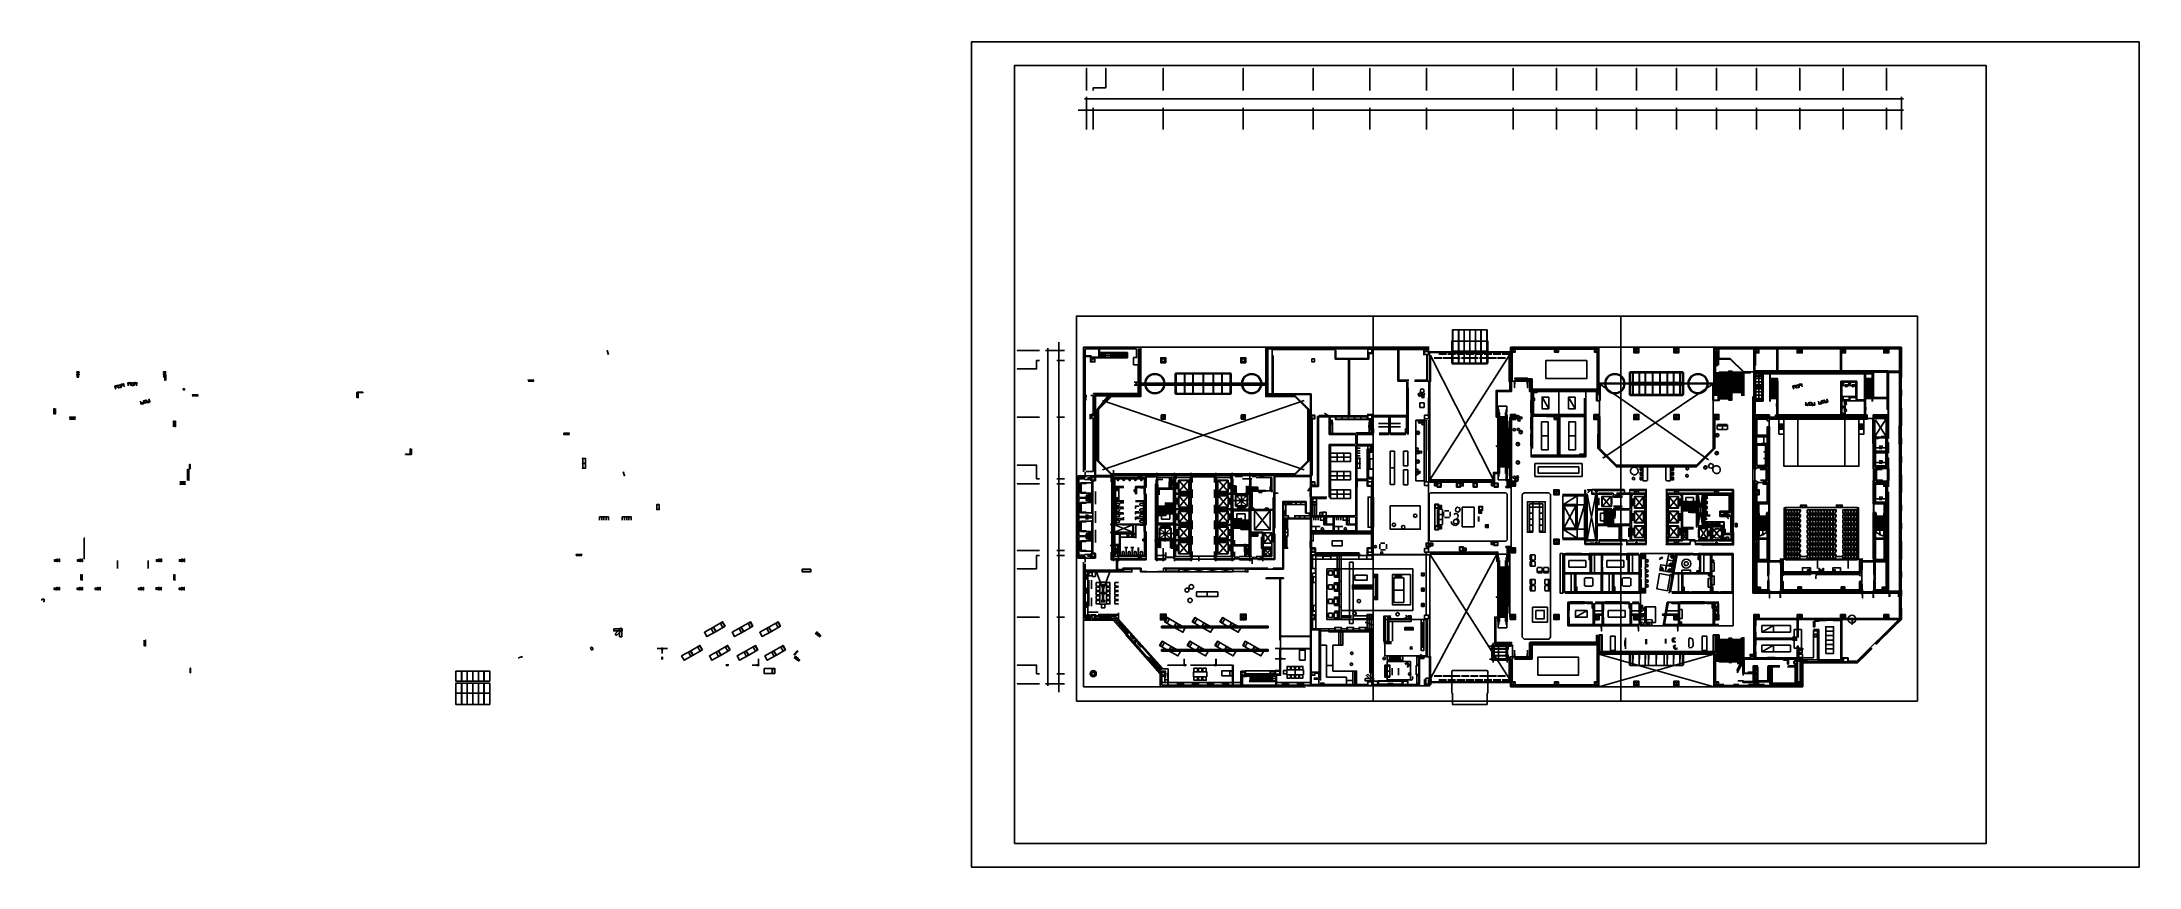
# Model space of a CAD drawing. Header units: millimetres. Extents: x -167342 to 210257, y -148500 to 0.
import ezdxf

# ---------------------------------------------------------------- set-up
doc = ezdxf.new("R2010")
doc.units = ezdxf.units.MM
doc.layers.add('CONTROL_SIMPLIFIED', color=7, linetype='Continuous')

msp = doc.modelspace()

# ---------------------------------------------------------------- linework, layer by layer
at = {"layer": 'CONTROL_SIMPLIFIED'}
for p, q in [((167832, -10257, 0), (20382, -10257, 0)), ((20757, -15757, 0), (20757, -9882, 0)), ((167457, -15757, 0), (167457, -9882, 0)), ((20757, -12257, 0), (19257, -12257, 0)), ((20757, -15757, 0), (20757, -11882, 0)), ((20757, -12257, 0), (21957, -12257, 0)), ((21582, -12257, 0), (34932, -12257, 0)), ((21957, -15757, 0), (21957, -11882, 0)), ((21957, -15757, 0), (21957, -11882, 0)), ((21957, -12257, 0), (23457, -12257, 0)), ((34182, -12257, 0), (49332, -12257, 0)), ((34557, -15757, 0), (34557, -11882, 0)), ((34557, -15757, 0), (34557, -11882, 0)), ((48582, -12257, 0), (61932, -12257, 0)), ((48957, -15757, 0), (48957, -11882, 0)), ((48957, -15757, 0), (48957, -11882, 0)), ((61182, -12257, 0), (72132, -12257, 0)), ((61557, -15757, 0), (61557, -11882, 0)), ((61557, -15757, 0), (61557, -11882, 0)), ((71382, -12257, 0), (82332, -12257, 0)), ((71757, -15757, 0), (71757, -11882, 0)), ((71757, -15757, 0), (71757, -11882, 0)), ((97932, -12257, 0), (81582, -12257, 0)), ((81957, -15757, 0), (81957, -11882, 0)), ((81957, -15757, 0), (81957, -11882, 0)), ((105732, -12257, 0), (97182, -12257, 0)), ((97557, -15757, 0), (97557, -11882, 0)), ((97557, -15757, 0), (97557, -11882, 0)), ((112932, -12257, 0), (104982, -12257, 0)), ((105357, -15757, 0), (105357, -11882, 0)), ((105357, -15757, 0), (105357, -11882, 0)), ((120132, -12257, 0), (112182, -12257, 0)), ((112557, -15757, 0), (112557, -11882, 0)), ((112557, -15757, 0), (112557, -11882, 0)), ((127332, -12257, 0), (119382, -12257, 0)), ((119757, -15757, 0), (119757, -11882, 0)), ((119757, -15757, 0), (119757, -11882, 0)), ((134532, -12257, 0), (126582, -12257, 0)), ((126957, -15757, 0), (126957, -11882, 0)), ((126957, -15757, 0), (126957, -11882, 0)), ((141732, -12257, 0), (133782, -12257, 0)), ((134157, -15757, 0), (134157, -11882, 0)), ((134157, -15757, 0), (134157, -11882, 0)), ((149532, -12257, 0), (140982, -12257, 0)), ((141357, -15757, 0), (141357, -11882, 0)), ((141357, -15757, 0), (141357, -11882, 0)), ((157332, -12257, 0), (148782, -12257, 0)), ((149157, -15757, 0), (149157, -11882, 0)), ((149157, -15757, 0), (149157, -11882, 0)), ((165132, -12257, 0), (156582, -12257, 0)), ((156957, -15757, 0), (156957, -11882, 0)), ((156957, -15757, 0), (156957, -11882, 0)), ((167832, -12257, 0), (164382, -12257, 0)), ((164757, -15757, 0), (164757, -11882, 0)), ((164757, -15757, 0), (164757, -11882, 0)), ((167457, -15757, 0), (167457, -11882, 0)), ((16757, -55507, 0), (13382, -55507, 0)), ((13757, -115882, 0), (13757, -55132, 0)), ((16757, -55507, 0), (15382, -55507, 0)), ((15757, -55507, 0), (15757, -54007, 0)), ((15757, -57307, 0), (15757, -55507, 0)), ((20207, -54950), (24212, -54950)), ((20207, -68802), (20207, -54950)), ((24212, -55250), (20507, -55250)), ((20507, -55250), (20507, -68802)), ((23107, -55900), (28127, -55900)), ((23107, -56850), (23107, -55900)), ((23181, -56800), (23181, -55950)), ((23181, -55958), (28127, -55958)), ((23181, -55980), (28127, -55980)), ((28127, -56355), (23181, -56355)), ((23377, -56730), (23377, -55980)), ((23627, -56730), (23627, -55980)), ((23877, -56730), (23877, -55980)), ((24127, -56730), (24127, -55980)), ((25127, -56730), (25127, -55980)), ((25377, -56730), (25377, -55980)), ((25627, -56730), (25627, -55980)), ((25877, -56730), (25877, -55980)), ((26011, -54950), (26910, -54950)), ((26910, -55250), (26011, -55250)), ((26127, -56730), (26127, -55980)), ((26377, -56730), (26377, -55980)), ((26627, -56730), (26627, -55980)), ((26877, -56730), (26877, -55980)), ((27127, -56730), (27127, -55980)), ((27377, -56730), (27377, -55980)), ((27627, -56730), (27627, -55980)), ((27877, -56730), (27877, -55980)), ((28127, -55900), (28127, -56855)), ((30507, -54950), (28708, -54950)), ((30357, -54950), (53157, -54950)), ((53007, -54950), (54854, -54950)), ((62943, -55250), (53228, -55250)), ((53228, -63450), (53228, -55250)), ((53253, -63450), (53253, -55250)), ((53328, -63450), (53328, -55250)), ((53373, -55250), (53373, -63450)), ((54195, -55250), (54195, -63305)), ((54220, -56510), (54220, -63305)), ((54295, -56460), (54295, -63305)), ((54340, -55360), (62988, -55360)), ((54340, -56460), (54340, -63305)), ((56608, -54950), (57507, -54950)), ((57507, -55250), (56608, -55250)), ((59305, -54950), (62943, -54950)), ((64468, -54950), (65730, -54950)), ((65730, -55250), (64468, -55250)), ((65510, -56300), (65510, -57110)), ((65525, -56300, 0), (65525, -57095)), ((65540, -56300, 0), (65540, -57080)), ((65555, -56352, 0), (65555, -57065)), ((65565, -55543, 0), (65565, -56257, 0)), ((65630, -56352, 0), (65630, -57064)), ((65655, -55543, 0), (65655, -56257, 0)), ((65655, -56300, 0), (65655, -57064)), ((67588, -54950), (68517, -54950)), ((68517, -55250), (67588, -55250)), ((70375, -54950), (73138, -54950)), ((71407, -55250), (70375, -55250)), ((71407, -55150), (72107, -55150)), ((71407, -55270, 0), (71407, -57046)), ((71407, -55270, 0), (72107, -55270, 0)), ((71407, -55950, 0), (72107, -55950, 0)), ((71432, -55950, 0), (71432, -57046)), ((71507, -55950, 0), (71507, -57065)), ((71522, -55950, 0), (71522, -57080)), ((71537, -55950, 0), (71537, -57095)), ((71552, -55950, 0), (71552, -57110)), ((72107, -55250), (73138, -55250)), ((74986, -54950), (75910, -54950)), ((74986, -55250), (75910, -55250)), ((76822, -61038), (76822, -55360)), ((76847, -61013), (76847, -55360)), ((76972, -55360), (76972, -60894)), ((76997, -60863), (76997, -55360)), ((77758, -54950), (78682, -54950)), ((78682, -55250), (77758, -55250)), ((80510, -55270), (81587, -55270)), ((80510, -55335), (81522, -55335)), ((80530, -54950), (82407, -54950)), ((81607, -55250), (80530, -55250)), ((81497, -55360), (81497, -56360)), ((81522, -55335), (81522, -56335)), ((81587, -55270), (81587, -56270)), ((81997, -56360), (81997, -60863, 0)), ((82022, -56270), (82022, -60888)), ((82087, -56270), (82087, -60888)), ((82457, -55774), (97072, -55774)), ((97072, -55900), (82457, -55900)), ((82476, -61017, 0), (82476, -56439)), ((82526, -61017, 0), (82526, -56439)), ((82557, -78805), (96857, -56405)), ((82557, -56405), (82557, -61050)), ((82597, -61020, 0), (82597, -56405)), ((82657, -56405), (94028, -78805)), ((84159, -56135), (85573, -56135)), ((84159, -56215), (85573, -56215)), ((85791, -56135), (87203, -56135)), ((85791, -56215), (87203, -56215)), ((87421, -56135), (88833, -56135)), ((87421, -56215), (88833, -56215)), ((89051, -56135), (90463, -56135)), ((89051, -56215), (90463, -56215)), ((90681, -56135), (92093, -56135)), ((90681, -56215), (92093, -56215)), ((92311, -56135), (93723, -56135)), ((92311, -56215), (93723, -56215)), ((93941, -56135), (95353, -56135)), ((93941, -56215), (95353, -56215)), ((95571, -56135), (96926, -56135)), ((95571, -56215), (96926, -56215)), ((96917, -56435), (96917, -61050)), ((96957, -56455), (96957, -61050)), ((96978, -56440), (96978, -61016)), ((97028, -56490), (97028, -61016)), ((99000, -54950), (97107, -54950)), ((97107, -55925), (97107, -54950)), ((99000, -54980), (97137, -54980)), ((97137, -55775), (97137, -54980)), ((97207, -55150), (97207, -61050)), ((99000, -55150), (97207, -55150)), ((99000, -55250), (97907, -55250)), ((99000, -55300), (97907, -55300)), ((99045, -55050), (100921, -55050)), ((101949, -54950), (100966, -54950)), ((101949, -54980), (100966, -54980)), ((101949, -55150), (100966, -55150)), ((101949, -55250), (100966, -55250)), ((101949, -55300), (100966, -55300)), ((101994, -55050), (103869, -55050)), ((167456, -54950), (103914, -54950)), ((106714, -54980), (103914, -54980)), ((112907, -55150), (103914, -55150)), ((105007, -55250), (103914, -55250)), ((105007, -55300), (103914, -55300)), ((105707, -55250), (106714, -55250)), ((105707, -55300), (112207, -55300)), ((106759, -55050), (108464, -55050)), ((109406, -54980), (108509, -54980)), ((108509, -55250), (109406, -55250)), ((109451, -55050), (111155, -55050)), ((112977, -54980), (111200, -54980)), ((111200, -55250), (112207, -55250)), ((112707, -55850), (112707, -63600)), ((112907, -55150), (112907, -63600)), ((112977, -61440), (112977, -54980)), ((113007, -61440), (113007, -54950)), ((133707, -61440), (133707, -54950)), ((133737, -54980), (135514, -54980)), ((133737, -61440), (133737, -54980)), ((167256, -55150), (133807, -55150)), ((133807, -55150), (133807, -63600)), ((133807, -55150), (133807, -55850)), ((134507, -55150), (133807, -55150)), ((133807, -55850), (134507, -55850)), ((133807, -55850), (134507, -55850)), ((134004, -55886), (134004, -63400)), ((134307, -55850), (134307, -58372)), ((134507, -55150), (134507, -58172)), ((134507, -55150), (167256, -55150)), ((134617, -56990), (134617, -55260)), ((134617, -55260), (140897, -55260)), ((135559, -55050), (137264, -55050)), ((137309, -54980), (138206, -54980)), ((138251, -55050), (139955, -55050)), ((140000, -54950, 0), (142800, -54950, 0)), ((140000, -54980, 0), (142800, -54980, 0)), ((140000, -55150, 0), (141007, -55150, 0)), ((140897, -55260, 0), (140897, -57974, 0)), ((140922, -57974, 0), (140922, -55935, 0)), ((141047, -57974, 0), (141047, -55935, 0)), ((141072, -57974, 0), (141072, -55960, 0)), ((141072, -55960, 0), (141817, -55960, 0)), ((141707, -55150, 0), (142800, -55150, 0)), ((142845, -55050, 0), (144721, -55050, 0)), ((144766, -54950, 0), (145749, -54950, 0)), ((144766, -54980, 0), (145749, -54980, 0)), ((144766, -55150, 0), (145749, -55150, 0)), ((145070, -57974, 0), (145070, -55235, 0)), ((145195, -57974, 0), (145195, -55235, 0)), ((145794, -55050, 0), (147669, -55050, 0)), ((147714, -54950, 0), (150600, -54950, 0)), ((147714, -54980, 0), (150600, -54980, 0)), ((147714, -55150, 0), (148807, -55150, 0)), ((149507, -55150, 0), (150600, -55150, 0)), ((150645, -55050, 0), (152521, -55050, 0)), ((152566, -54950, 0), (153549, -54950, 0)), ((152566, -54980, 0), (153549, -54980, 0)), ((152566, -55150, 0), (153549, -55150, 0)), ((153594, -55050, 0), (155469, -55050, 0)), ((155514, -54950, 0), (158400, -54950, 0)), ((155514, -54980, 0), (158400, -54980, 0)), ((155514, -55150, 0), (156607, -55150, 0)), ((156520, -57974, 0), (156520, -55935, 0)), ((156645, -57974, 0), (156645, -55935, 0)), ((157307, -55150, 0), (158400, -55150, 0)), ((158445, -55050, 0), (160321, -55050, 0)), ((160366, -54950, 0), (161349, -54950, 0)), ((160366, -54980, 0), (161349, -54980, 0)), ((160366, -55150, 0), (161349, -55150, 0)), ((161394, -55050, 0), (163269, -55050, 0)), ((163314, -54950, 0), (167456, -54950, 0)), ((163314, -54980, 0), (167426, -54980, 0)), ((163314, -55150, 0), (164407, -55150, 0)), ((165107, -55150, 0), (167256, -55150, 0)), ((165217, -55260, 0), (167147, -55260, 0)), ((167147, -55260, 0), (167147, -57121, 0)), ((167256, -55150), (167256, -103836)), ((167427, -54980, 0), (167427, -57076, 0)), ((167457, -54950, 0), (167457, -57076, 0)), ((16757, -57307, 0), (15382, -57307, 0)), ((16757, -57307, 0), (15382, -57307, 0)), ((15757, -67882, 0), (15757, -56932, 0)), ((15757, -57307, 0), (15757, -58807, 0)), ((28127, -56800), (23057, -56800)), ((23107, -56850), (28127, -56850)), ((23181, -56730), (28127, -56730)), ((23181, -56752), (28127, -56752)), ((36846, -59739, 0), (36846, -63261, 0)), ((46623, -59694, 0), (36891, -59694, 0)), ((36891, -63261, 0), (36891, -59739, 0)), ((46623, -59739, 0), (36891, -59739, 0)), ((38369, -59739, 0), (38369, -63261, 0)), ((38414, -63261, 0), (38414, -59739, 0)), ((39903, -59739, 0), (39903, -63261, 0)), ((39948, -63261, 0), (39948, -59739, 0)), ((41734, -63261, 0), (41734, -59739, 0)), ((41779, -63261, 0), (41779, -59739, 0)), ((43565, -59739, 0), (43565, -63261, 0)), ((43610, -63261, 0), (43610, -59739, 0)), ((45099, -59739, 0), (45099, -63261, 0)), ((45144, -63261, 0), (45144, -59739, 0)), ((46623, -59739, 0), (46623, -63261, 0)), ((46668, -59739, 0), (46668, -63261, 0)), ((65510, -57110), (71552, -57110, 0)), ((65525, -57095), (71537, -57095, 0)), ((65540, -57080), (71522, -57080, 0)), ((65555, -57065), (71507, -57065, 0)), ((65630, -56990), (71432, -56990, 0)), ((65655, -56965), (71407, -56965, 0)), ((67912, -57110), (67912, -67268)), ((67937, -67293), (67937, -57110)), ((68062, -57110), (68062, -67293)), ((68087, -57110), (68087, -67268)), ((83344, -56835), (84757, -56835)), ((83344, -56915), (84757, -56915)), ((84976, -56835), (86389, -56835)), ((84976, -56915), (86389, -56915)), ((86606, -56835), (88019, -56835)), ((86606, -56915), (88019, -56915)), ((88236, -56835), (89649, -56835)), ((88236, -56915), (89649, -56915)), ((89866, -56835), (91279, -56835)), ((89866, -56915), (91279, -56915)), ((91496, -56835), (92909, -56835)), ((91496, -56915), (92909, -56915)), ((93126, -56835), (94539, -56835)), ((93126, -56915), (94539, -56915)), ((94758, -56835), (96171, -56835)), ((94758, -56915), (96171, -56915)), ((118616, -59499), (128098, -59499)), ((134307, -63600), (134307, -59450)), ((134307, -63600), (134307, -59450)), ((134507, -63600), (134507, -59450)), ((134507, -63600), (134507, -59450)), ((136668, -57015), (134527, -57015)), ((134527, -59450), (134527, -64517)), ((134557, -59450), (134557, -64517)), ((134577, -59450), (134577, -64548)), ((136657, -56990), (134617, -56990)), ((134670, -59450), (136364, -59450)), ((134670, -59750), (136364, -59750)), ((134670, -60050), (136364, -60050)), ((134670, -60350), (136364, -60350)), ((135432, -59450), (135432, -64250)), ((138644, -59450), (136950, -59450)), ((138644, -59750), (136950, -59750)), ((138644, -60050), (136950, -60050)), ((138644, -60350), (136950, -60350)), ((137782, -59450), (137782, -62750)), ((138737, -63715), (138737, -59450)), ((138757, -63681), (138757, -59450)), ((138787, -59450), (138787, -63681)), ((138807, -63600), (138807, -59450)), ((138807, -63600), (138807, -59450)), ((139007, -59450), (139007, -63600)), ((139007, -59450), (139007, -63600)), ((140905, -59349, 0), (140905, -63534, 0)), ((140917, -65865, 0), (140917, -59174)), ((140917, -59174, 0), (165167, -59174, 0)), ((140955, -65865, 0), (140955, -59212)), ((165129, -59212, 0), (140955, -59212, 0)), ((164979, -59362, 0), (141105, -59362, 0)), ((141105, -65865, 0), (141105, -59362, 0)), ((164941, -59400, 0), (141143, -59400, 0)), ((141143, -65865, 0), (141143, -59400, 0)), ((143732, -59425, 0), (141143, -59425, 0)), ((143732, -59450, 0), (141143, -59450, 0)), ((143732, -59575, 0), (141143, -59575, 0)), ((143732, -59600, 0), (141143, -59600, 0)), ((141183, -59640, 0), (141183, -61954, 0)), ((141400, -59990, 0), (142180, -59990, 0)), ((141790, -61737, 0), (141790, -59640, 0)), ((141790, -59640, 0), (141790, -61954, 0)), ((162299, -59601, 0), (142547, -59601)), ((150303, -59601), (142572, -59601)), ((150303, -59726), (142572, -59726)), ((145152, -59751), (142572, -59751)), ((145052, -59756, 0), (142572, -59756, 0)), ((143772, -64180, 0), (143772, -59756, 0)), ((143802, -64721, 0), (143802, -59756, 0)), ((143852, -64721, 0), (143852, -59756, 0)), ((161042, -59400, 0), (145032, -59400, 0)), ((161042, -59600, 0), (145032, -59600, 0)), ((150295, -59751), (145232, -59751)), ((150295, -59756, 0), (145237, -59756, 0)), ((149027, -59426), (145387, -59426)), ((149027, -59451), (145387, -59451)), ((149027, -59576), (145387, -59576)), ((156827, -59426, 0), (149287, -59426, 0)), ((156827, -59451, 0), (149287, -59451, 0)), ((156827, -59576, 0), (149287, -59576, 0)), ((151506, -59622), (150253, -59622)), ((151506, -59672), (150304, -59672)), ((151505, -59709, 0), (150305, -59709, 0)), ((162299, -59726), (151506, -59726)), ((160809, -59751), (151515, -59751)), ((160804, -59756, 0), (151515, -59756, 0)), ((160727, -59426, 0), (157087, -59426, 0)), ((160727, -59451, 0), (157087, -59451, 0)), ((160727, -59576, 0), (157087, -59576, 0)), ((160727, -59601), (157107, -59601)), ((162299, -59751), (160984, -59751)), ((160987, -59601), (162299, -59601)), ((162299, -59756, 0), (160989, -59756, 0)), ((162189, -64721, 0), (162189, -59756, 0)), ((162239, -64721, 0), (162239, -59756, 0)), ((162269, -64180, 0), (162269, -59756, 0)), ((162274, -59756, 0), (162274, -64180, 0)), ((162299, -59400, 0), (162299, -64155, 0)), ((162424, -59400, 0), (162424, -64030, 0)), ((162449, -59413, 0), (162449, -64005, 0)), ((164929, -59413, 0), (162449, -59413, 0)), ((164941, -65948, 0), (164941, -59400, 0)), ((164979, -65948, 0), (164979, -59362, 0)), ((165129, -65948, 0), (165129, -59212, 0)), ((165167, -65948, 0), (165167, -59174)), ((167258, -59288, 0), (167258, -60394, 0)), ((167357, -57121, 0), (167356, -59243, 0)), ((167427, -59288, 0), (167427, -60394, 0)), ((167457, -59288, 0), (167457, -60394, 0)), ((29307, -61253), (30057, -61253)), ((29307, -61748), (30057, -61748)), ((53167, -61770), (30507, -61770)), ((30709, -61489), (32434, -61489)), ((30709, -61495), (32434, -61495)), ((30709, -61496), (32434, -61496)), ((30709, -61504), (32434, -61504)), ((30709, -61505), (32434, -61505)), ((30709, -61512), (32434, -61512)), ((52788, -61400), (30721, -61400)), ((52788, -61600), (30721, -61600)), ((34287, -61488), (32559, -61488)), ((34287, -61495), (32559, -61495)), ((34287, -61496), (32559, -61496)), ((34287, -61504), (32559, -61504)), ((34287, -61505), (32559, -61505)), ((34287, -61511), (32559, -61511)), ((36140, -61489), (34412, -61489)), ((36140, -61495), (34412, -61495)), ((36140, -61496), (34412, -61496)), ((36140, -61504), (34412, -61504)), ((36140, -61505), (34412, -61505)), ((36140, -61512), (34412, -61512)), ((37993, -61488), (36265, -61488)), ((37993, -61495), (36265, -61495)), ((37993, -61496), (36265, -61496)), ((37993, -61504), (36265, -61504)), ((37993, -61505), (36265, -61505)), ((37993, -61511), (36265, -61511)), ((46623, -63261, 0), (36891, -63261, 0)), ((46623, -63306, 0), (36891, -63306, 0)), ((36893, -61385), (37853, -61385)), ((36893, -61615), (37853, -61615)), ((37868, -61385), (38827, -61385)), ((37868, -61615), (38827, -61615)), ((39846, -61489), (38118, -61489)), ((39846, -61495), (38118, -61495)), ((39846, -61496), (38118, -61496)), ((39846, -61504), (38118, -61504)), ((39846, -61505), (38118, -61505)), ((39846, -61511), (38118, -61511)), ((38842, -61385), (39801, -61385)), ((38842, -61615), (39801, -61615)), ((39816, -61385), (40776, -61385)), ((39816, -61615), (40776, -61615)), ((41699, -61488), (39971, -61488)), ((41699, -61495), (39971, -61495)), ((41699, -61496), (39971, -61496)), ((41699, -61504), (39971, -61504)), ((41699, -61505), (39971, -61505)), ((41699, -61512), (39971, -61512)), ((40791, -61385), (41750, -61385)), ((40791, -61615), (41750, -61615)), ((41765, -61385), (42724, -61385)), ((41765, -61615), (42724, -61615)), ((43552, -61489), (41824, -61489)), ((43552, -61495), (41824, -61495)), ((43552, -61496), (41824, -61496)), ((43552, -61504), (41824, -61504)), ((43552, -61505), (41824, -61505)), ((43552, -61512), (41824, -61512)), ((42739, -61385), (43698, -61385)), ((42739, -61615), (43698, -61615)), ((45405, -61488), (43677, -61488)), ((45405, -61495), (43677, -61495)), ((45405, -61496), (43677, -61496)), ((45405, -61504), (43677, -61504)), ((45405, -61505), (43677, -61505)), ((45405, -61512), (43677, -61512)), ((43713, -61385), (44672, -61385)), ((43713, -61615), (44672, -61615)), ((44687, -61385), (45646, -61385)), ((44687, -61615), (45646, -61615)), ((47258, -61489), (45530, -61489)), ((47258, -61495), (45530, -61495)), ((47258, -61496), (45530, -61496)), ((47258, -61504), (45530, -61504)), ((47258, -61505), (45530, -61505)), ((47258, -61511), (45530, -61511)), ((45661, -61385), (46621, -61385)), ((45661, -61615), (46621, -61615)), ((49111, -61489), (47383, -61489)), ((49111, -61495), (47383, -61495)), ((49111, -61496), (47383, -61496)), ((49111, -61504), (47383, -61504)), ((49111, -61505), (47383, -61505)), ((49111, -61512), (47383, -61512)), ((50964, -61488), (49236, -61488)), ((50964, -61495), (49236, -61495)), ((50964, -61496), (49236, -61496)), ((50964, -61504), (49236, -61504)), ((50964, -61505), (49236, -61505)), ((50964, -61511), (49236, -61511)), ((52800, -61489), (51089, -61489)), ((52800, -61495), (51089, -61495)), ((52800, -61496), (51089, -61496)), ((52800, -61504), (51089, -61504)), ((52800, -61505), (51089, -61505)), ((52800, -61511), (51089, -61511)), ((61045, -63450), (53228, -63450)), ((61205, -63305), (53373, -63305)), ((61060, -63350), (53373, -63350)), ((61060, -63425), (53373, -63425)), ((61045, -63450, 0), (61045, -80065, 0)), ((61060, -63350, 0), (61060, -80065, 0)), ((61085, -63351, 0), (61085, -79936, 0)), ((61160, -63375, 0), (61160, -79929, 0)), ((61205, -63305), (61205, -79845, 0)), ((76822, -61038, 0), (78414, -61038, 0)), ((78738, -61013, 0), (76892, -61013, 0)), ((78738, -60888, 0), (76972, -60888, 0)), ((78748, -60863, 0), (76997, -60863, 0)), ((78414, -62300, 0), (78414, -67243)), ((78439, -62300, 0), (78439, -67268)), ((78564, -70616), (78564, -62300, 0)), ((78598, -62250, 0), (78598, -70641)), ((78638, -62250, 0), (78638, -70620)), ((82555, -61050, 0), (79798, -61050)), ((81997, -60863, 0), (79848, -60863, 0)), ((79848, -60888, 0), (81697, -60888, 0)), ((79848, -60891), (81747, -60891, 0)), ((79848, -61016), (81747, -61016, 0)), ((100536, -61050), (96959, -61050)), ((100182, -60735), (97782, -60735)), ((97812, -60535), (100152, -60535)), ((97812, -60735), (100152, -60735)), ((97827, -60595), (100137, -60595)), ((97827, -60655), (100137, -60655)), ((100182, -60629, 0), (100975, -60629, 0)), ((100182, -60667, 0), (100919, -60667, 0)), ((100182, -60792, 0), (100919, -60792, 0)), ((100536, -61050), (100536, -62921)), ((100557, -62900, 0), (100557, -61029, 0)), ((100557, -62900, 0), (105843, -62900, 0)), ((100595, -62723, 0), (105772, -62723, 0)), ((100595, -62873, 0), (105772, -62873, 0)), ((100756, -60830, 0), (100756, -61628, 0)), ((100774, -60830, 0), (100774, -61628, 0)), ((100774, -61666, 0), (100774, -62416, 0)), ((100774, -62701, 0), (105843, -62701, 0)), ((100796, -64058), (100796, -73235)), ((100812, -60792, 0), (100812, -62701, 0)), ((100812, -62663, 0), (105772, -62663, 0)), ((100830, -64108, 0), (100830, -73185)), ((100937, -62663, 0), (100937, -60782, 0)), ((100937, -62538, 0), (105772, -62538, 0)), ((100975, -62500, 0), (100975, -60629, 0)), ((100975, -62500, 0), (105808, -62500, 0)), ((100980, -64108, 0), (100980, -73185)), ((101014, -62908, 0), (105843, -62908, 0)), ((101014, -67024), (101014, -64110, 0)), ((101214, -62923, 0), (105753, -62923, 0)), ((103979, -66016), (102779, -63916)), ((105798, -62888, 0), (105798, -71333, -119128)), ((106973, -62859, 0), (105843, -62859, 0)), ((106973, -62864, 0), (105843, -62864, 0)), ((110210, -62923, 0), (105843, -62923, 0)), ((105868, -62701), (112707, -62701)), ((106972, -62500), (112707, -62500)), ((106972, -62538), (112707, -62538)), ((112707, -62663), (106972, -62663)), ((112707, -62723), (106972, -62723)), ((106972, -62873), (112707, -62873)), ((110410, -62908, 0), (106973, -62908, 0)), ((107008, -62500, 0), (112707, -62500, 0)), ((107008, -62538, 0), (112707, -62538, 0)), ((112707, -62663, 0), (107008, -62663, 0)), ((112707, -62701, 0), (107008, -62701, 0)), ((112707, -62723, 0), (107008, -62723, 0)), ((107008, -62873, 0), (112707, -62873, 0)), ((107008, -62900, 0), (112707, -62900, 0)), ((108732, -66016, 0), (107532, -63916, 0)), ((110410, -67023, 0), (110410, -64110, 0)), ((110628, -64058, 0), (110628, -73235)), ((112595, -62921), (112595, -64548)), ((112626, -64517), (112626, -62900)), ((112691, -64452), (112691, -62900)), ((112907, -61440), (133807, -61440)), ((112907, -61560), (133807, -61560)), ((114718, -61488), (113087, -61488)), ((114718, -61496), (113087, -61496)), ((114718, -61504), (113087, -61504)), ((114718, -61512), (113087, -61512)), ((113127, -61560), (132718, -75231)), ((113157, -64543), (113157, -61775)), ((113197, -64548), (113197, -61805)), ((133587, -61560), (113710, -74880)), ((116435, -61488), (114853, -61488)), ((116435, -61496), (114853, -61496)), ((116435, -61504), (114853, -61504)), ((116435, -61512), (114853, -61512)), ((118131, -61488), (116570, -61488)), ((118131, -61496), (116570, -61496)), ((118131, -61504), (116570, -61504)), ((118131, -61512), (116570, -61512)), ((119868, -61488), (118306, -61488)), ((119868, -61496), (118306, -61496)), ((119868, -61504), (118306, -61504)), ((119868, -61512), (118306, -61512)), ((121584, -61488), (120003, -61488)), ((121584, -61496), (120003, -61496)), ((121584, -61504), (120003, -61504)), ((121584, -61512), (120003, -61512)), ((123301, -61488), (121720, -61488)), ((123301, -61496), (121720, -61496)), ((123301, -61504), (121720, -61504)), ((123301, -61512), (121720, -61512)), ((125018, -61488), (123436, -61488)), ((125018, -61496), (123436, -61496)), ((125018, -61504), (123436, -61504)), ((125018, -61512), (123436, -61512)), ((126734, -61488), (125153, -61488)), ((126734, -61496), (125153, -61496)), ((126734, -61504), (125153, -61504)), ((126734, -61512), (125153, -61512)), ((128431, -61488), (126909, -61488)), ((128431, -61496), (126909, -61496)), ((128431, -61504), (126909, -61504)), ((128431, -61512), (126909, -61512)), ((130167, -61488), (128606, -61488)), ((130167, -61496), (128606, -61496)), ((130167, -61504), (128606, -61504)), ((130167, -61512), (128606, -61512)), ((131884, -61488), (130303, -61488)), ((131884, -61496), (130303, -61496)), ((131884, -61504), (130303, -61504)), ((131884, -61512), (130303, -61512)), ((133628, -61488), (132019, -61488)), ((133628, -61496), (132019, -61496)), ((133628, -61504), (132019, -61504)), ((133628, -61512), (132019, -61512)), ((133517, -64548), (133517, -61805)), ((133578, -61796), (133578, -64517)), ((133628, -64517), (133628, -61846)), ((133807, -63600), (134507, -63600)), ((134457, -63600), (134457, -64467)), ((134507, -63600), (134507, -64517)), ((134670, -60650), (136364, -60650)), ((134670, -60950), (136364, -60950)), ((134670, -61250), (136364, -61250)), ((134670, -61550), (136364, -61550)), ((134670, -61850), (136364, -61850)), ((134670, -62150), (136364, -62150)), ((134670, -62450), (136364, -62450)), ((134670, -62750), (136364, -62750)), ((134670, -63050), (136364, -63050)), ((134670, -63350), (136364, -63350)), ((134670, -63650), (136364, -63650)), ((134670, -63950), (136364, -63950)), ((138737, -62852), (136732, -62852)), ((138737, -62852), (136732, -62852)), ((138737, -63035), (136915, -63035)), ((138644, -60650), (136950, -60650)), ((138644, -60950), (136950, -60950)), ((138644, -61250), (136950, -61250)), ((138644, -61550), (136950, -61550)), ((138644, -61850), (136950, -61850)), ((138644, -62150), (136950, -62150)), ((138644, -62450), (136950, -62450)), ((138644, -62750), (136950, -62750)), ((138737, -63070), (136950, -63070)), ((140856, -65895, 0), (140856, -63785, 0)), ((140896, -63715, 0), (140896, -65865, 0)), ((142547, -62002, 0), (141143, -62002, 0)), ((142547, -62127, 0), (141143, -62127, 0)), ((142332, -61954, 0), (141183, -61954, 0)), ((142332, -61954, 0), (141183, -61954, 0)), ((142332, -61954, 0), (141183, -61954, 0)), ((142332, -62176, 0), (141183, -62176, 0)), ((141183, -62176, 0), (141183, -64490, 0)), ((142332, -62176, 0), (141183, -62176, 0)), ((142332, -62176, 0), (141183, -62176, 0)), ((141400, -60572, 0), (142180, -60572, 0)), ((141400, -61154, 0), (142180, -61154, 0)), ((141400, -62976, 0), (142180, -62976, 0)), ((141400, -63558, 0), (142180, -63558, 0)), ((141790, -62176, 0), (141790, -64490, 0)), ((141790, -64490, 0), (141790, -62393, 0)), ((142332, -61090, 0), (142332, -61954, 0)), ((142332, -63040, 0), (142332, -62176, 0)), ((142380, -61962, 0), (142380, -61090, 0)), ((142380, -63040, 0), (142380, -62127, 0)), ((142420, -61962, 0), (142420, -61090, 0)), ((142420, -63040, 0), (142420, -62167, 0)), ((142507, -61962, 0), (142507, -61090, 0)), ((142507, -63040, 0), (142507, -62167, 0)), ((142547, -62150, 0), (142547, -61090, 0)), ((142547, -63040, 0), (142547, -62150, 0)), ((142572, -63040, 0), (142572, -61090, 0)), ((142572, -64680, 0), (142572, -63890, 0)), ((143852, -61100, 0), (145052, -61100, 0)), ((143852, -61380, 0), (145052, -61380, 0)), ((143852, -61660, 0), (145052, -61660, 0)), ((143852, -61940, 0), (145052, -61940, 0)), ((143852, -62220, 0), (145052, -62220, 0)), ((143852, -62500, 0), (145052, -62500, 0)), ((143852, -62780, 0), (145052, -62780, 0)), ((143852, -63060, 0), (145052, -63060, 0)), ((143852, -63340, 0), (145052, -63340, 0)), ((143852, -63620, 0), (145052, -63620, 0)), ((143852, -63900, 0), (145052, -63900, 0)), ((143852, -64180, 0), (145052, -64180, 0)), ((144452, -64180, 0), (144452, -61100, 0)), ((145052, -65064, 0), (145052, -60956, 0)), ((145057, -60962, 0), (145057, -65064, 0)), ((145082, -60987, 0), (145082, -65064, 0)), ((145207, -67110, 0), (145207, -60987, 0)), ((145232, -67110, 0), (145232, -60962, 0)), ((145237, -60956, 0), (145237, -67110, 0)), ((159456, -61056, 0), (156572, -61056, 0)), ((156572, -61056, 0), (156572, -67093, 0)), ((156606, -67110, 0), (156606, -61090, 0)), ((156606, -61090, 0), (159423, -61090, 0)), ((156731, -61215, 0), (159298, -61215, 0)), ((156731, -67110, 0), (156731, -61215, 0)), ((156764, -64406, 0), (156764, -61248, 0)), ((159264, -63806, 0), (156764, -63806, 0)), ((159298, -61215, 0), (159298, -62606, 0)), ((159298, -63718, 0), (159298, -64556, 0)), ((159423, -61090, 0), (159423, -62606, 0)), ((159423, -64431, 0), (159423, -63718, 0)), ((159456, -61056, 0), (159456, -62606, 0)), ((160804, -64431, 0), (160804, -60956, 0)), ((160989, -65064, 0), (160989, -60956, 0)), ((162189, -61100, 0), (160989, -61100, 0)), ((162189, -61380, 0), (160989, -61380, 0)), ((162189, -61660, 0), (160989, -61660, 0)), ((162189, -61940, 0), (160989, -61940, 0)), ((162189, -62220, 0), (160989, -62220, 0)), ((162189, -62500, 0), (160989, -62500, 0)), ((162189, -62780, 0), (160989, -62780, 0)), ((162189, -63060, 0), (160989, -63060, 0)), ((162189, -63340, 0), (160989, -63340, 0)), ((162189, -63620, 0), (160989, -63620, 0)), ((162189, -63900, 0), (160989, -63900, 0)), ((162189, -64180, 0), (160989, -64180, 0)), ((161589, -64180, 0), (161589, -61100, 0)), ((163779, -64180, 0), (162269, -64180, 0)), ((162299, -64155, 0), (163719, -64155, 0)), ((162424, -64030, 0), (163719, -64030, 0)), ((162449, -64005, 0), (163779, -64005, 0)), ((164929, -64180, 0), (164929, -65948, 0)), ((167256, -62606, 0), (167256, -63712, 0)), ((167358, -60439, 0), (167357, -62561, 0)), ((167358, -63757, 0), (167357, -65879, 0)), ((167427, -62606, 0), (167427, -63712, 0)), ((167457, -62606, 0), (167457, -63712, 0)), ((16757, -67507, 0), (15382, -67507, 0)), ((16757, -67507, 0), (15382, -67507, 0)), ((15757, -78982, 0), (15757, -67132, 0)), ((21407, -67915), (21407, -66965)), ((21957, -77315), (21957, -67915)), ((22257, -78050), (22257, -67800)), ((59922, -77015), (23592, -64515)), ((23592, -77015), (59922, -64515)), ((34157, -67100, 0), (34957, -67100, 0)), ((34157, -67100, 0), (34957, -67100, 0)), ((34157, -67150, 0), (34957, -67150, 0)), ((34157, -67150, 0), (34957, -67150, 0)), ((34957, -67500, 0), (34157, -67500, 0)), ((34957, -67500, 0), (34157, -67500, 0)), ((34157, -67850, 0), (34957, -67850, 0)), ((34157, -67850, 0), (34957, -67850, 0)), ((34157, -67900, 0), (34957, -67900, 0)), ((34157, -67900, 0), (34957, -67900, 0)), ((34207, -67150, 0), (34207, -67850, 0)), ((34207, -67150, 0), (34207, -67850, 0)), ((34557, -67100), (34557, -67900, 0)), ((34557, -67100, 0), (34557, -67900, 0)), ((34907, -67150, 0), (34907, -67850, 0)), ((34907, -67150, 0), (34907, -67850, 0)), ((48557, -67100, 0), (49357, -67100, 0)), ((48557, -67100, 0), (49357, -67100, 0)), ((48557, -67150, 0), (49357, -67150, 0)), ((48557, -67150, 0), (49357, -67150, 0)), ((49357, -67500, 0), (48557, -67500, 0)), ((49357, -67500, 0), (48557, -67500, 0)), ((48557, -67850, 0), (49357, -67850, 0)), ((48557, -67850, 0), (49357, -67850, 0)), ((48557, -67900, 0), (49357, -67900, 0)), ((48557, -67900, 0), (49357, -67900, 0)), ((48607, -67150, 0), (48607, -67850, 0)), ((48607, -67150, 0), (48607, -67850, 0)), ((48957, -67100), (48957, -67900, 0)), ((48957, -67100, 0), (48957, -67900, 0)), ((49307, -67150, 0), (49307, -67850, 0)), ((49307, -67150, 0), (49307, -67850, 0)), ((61262, -67820, 0), (61262, -78000, 0)), ((61337, -67820, 0), (61337, -78000, 0)), ((61382, -67820, 0), (61382, -78000, 0)), ((62347, -77323, 0), (62347, -67413, 0)), ((62372, -77308, 0), (62372, -67414, 0)), ((62447, -77308, 0), (62447, -67313, 0)), ((62492, -67268), (62492, -77323, 0)), ((64372, -67268), (67912, -67268)), ((64377, -67293), (71385, -67293)), ((64377, -67418), (71387, -67418)), ((64452, -67443), (64452, -70650)), ((64477, -67418), (64477, -70625)), ((64602, -67418), (64602, -70500)), ((64627, -70475), (64627, -67443)), ((71297, -67443), (64627, -67443, 0)), ((68087, -67268), (71297, -67268)), ((71297, -67040), (72217, -67040)), ((72017, -67960), (71297, -67960)), ((71322, -67065), (72192, -67065)), ((72042, -67935), (71322, -67935)), ((71387, -67870), (71387, -67130)), ((71387, -67130), (72127, -67130)), ((72127, -67870), (71387, -67870)), ((71407, -67850), (72107, -67850)), ((72017, -70350), (72017, -67960)), ((72042, -67935), (72042, -70491)), ((72127, -67130), (72127, -67870)), ((72127, -67268), (78439, -67268)), ((78414, -67418), (72127, -67418)), ((72192, -67130), (72192, -70466)), ((72217, -67243), (78414, -67243)), ((75191, -67455), (72229, -67455)), ((72229, -67455), (72229, -70429)), ((75191, -70650), (75191, -67455)), ((75228, -67418), (75228, -70616)), ((75378, -67418), (75378, -70616)), ((78377, -67455), (75415, -67455)), ((75415, -70650), (75415, -67455)), ((78377, -67455), (78377, -70429)), ((78414, -67418), (78414, -70466)), ((81556, -64962), (80756, -64962)), ((80756, -64962), (80756, -65762)), ((80756, -65762), (81556, -65762)), ((81556, -65762), (81556, -64962)), ((81607, -67150), (81607, -67850)), ((82307, -67150), (81607, -67150)), ((81607, -67850), (82307, -67850)), ((82307, -67850), (82307, -67150)), ((94817, -66700), (94817, -77655)), ((96402, -65550), (94882, -65550)), ((94882, -65550), (94882, -66630)), ((94922, -78220), (94922, -66130)), ((95002, -78220), (95002, -66130)), ((95087, -77675), (95087, -66675)), ((95087, -67480), (96197, -67480)), ((95087, -67730), (96197, -67730)), ((95664, -71947), (95664, -67482)), ((96197, -77675), (96197, -66675)), ((96282, -78220), (96282, -66130)), ((96362, -78220), (96362, -66130)), ((96402, -66630), (96402, -65550)), ((96467, -67130), (96467, -77655)), ((96957, -67530), (96467, -77470)), ((96957, -78805), (96467, -67530)), ((97257, -67150), (97257, -67850)), ((97857, -67850), (97857, -67150)), ((100756, -64538, 0), (100756, -66778, 0)), ((100756, -67527, 0), (100756, -69767, 0)), ((100964, -64538, 0), (100964, -66778, 0)), ((100964, -67527, 0), (100964, -69767, 0)), ((100979, -64538, 0), (100979, -66778, 0)), ((100979, -67527, 0), (100979, -69767, 0)), ((100980, -67058), (102759, -67058, 0)), ((100980, -67193, 0), (102301, -67193, 0)), ((101014, -64538, 0), (101014, -66778, 0)), ((101014, -67024), (102769, -67024, 0)), ((101014, -67343, 0), (102343, -67343, 0)), ((101014, -67377), (101014, -73183)), ((101014, -67377), (102343, -67377, 0)), ((101014, -67527, 0), (101014, -69767, 0)), ((103554, -67243, 0), (102351, -67243, 0)), ((103553, -67293, 0), (102353, -67293, 0)), ((103553, -67330, 0), (102353, -67330, 0)), ((103980, -67158, 0), (102728, -67158, 0)), ((103980, -67108, 0), (102778, -67108, 0)), ((103979, -67071, 0), (102779, -67071, 0)), ((104892, -67343), (103563, -67343, 0)), ((104892, -67377), (103563, -67377, 0)), ((104877, -67392), (103563, -67392, 0)), ((103627, -67193, 0), (104926, -67193, 0)), ((103989, -67024, 0), (105744, -67024, 0)), ((104926, -67058), (103990, -67058, 0)), ((104926, -67183), (104031, -67183, 0)), ((104926, -67936), (104926, -67058)), ((104926, -67058), (105707, -67058)), ((105707, -67936), (104926, -67936)), ((104991, -67871), (104991, -67123)), ((105707, -67871), (104991, -67871)), ((105594, -67936, 0), (105594, -74418, 0)), ((105744, -67024, 0), (105744, -71333, 0)), ((105744, -67936, 0), (105744, -74418, 0)), ((105817, -67058, 0), (107496, -67058, 0)), ((105853, -67024, 0), (105853, -71333, 0)), ((105853, -67024, 0), (107522, -67024, 0)), ((105853, -67058, 0), (105853, -71234, 0)), ((105853, -67343, 0), (105853, -71234, 0)), ((105903, -67058, 0), (105903, -74418, 0)), ((105903, -67193, 0), (107485, -67193, 0)), ((105903, -67343, 0), (107530, -67343, 0)), ((105937, -74385, 0), (105937, -67377, 0)), ((107564, -67377, 0), (105937, -67377, 0)), ((105952, -74370), (105952, -67392, 0)), ((110210, -67392), (105952, -67392, 0)), ((108733, -67158, 0), (107530, -67158, 0)), ((108733, -67108, 0), (107531, -67108, 0)), ((108732, -67071, 0), (107532, -67071, 0)), ((108775, -67243, 0), (107572, -67243, 0)), ((108774, -67293, 0), (107574, -67293)), ((108774, -67330, 0), (107574, -67330, 0)), ((108732, -67058, 0), (110444, -67058, 0)), ((110410, -67023, 0), (108742, -67023, 0)), ((110444, -67343, 0), (108781, -67343)), ((110444, -67183, 0), (108783, -67183, 0)), ((110410, -67377, 0), (108784, -67377)), ((108833, -67193, 0), (110444, -67193, 0)), ((110410, -64538, 0), (110410, -66778, 0)), ((110410, -73183), (110410, -67377)), ((110410, -67527, 0), (110410, -69767, 0)), ((110444, -64209, 0), (110444, -73185)), ((110445, -64538, 0), (110445, -66778, 0)), ((110445, -67527, 0), (110445, -69767, 0)), ((110460, -64538, 0), (110460, -66778, 0)), ((110460, -67527, 0), (110460, -69767, 0)), ((110594, -64209, 0), (110594, -73185)), ((110668, -64538, 0), (110668, -66778, 0)), ((110668, -67527, 0), (110668, -69767, 0)), ((120107, -67150), (119407, -67150)), ((120107, -67150), (119407, -67150)), ((127307, -67150), (126607, -67150)), ((127307, -67150), (126607, -67150)), ((133578, -64517), (134557, -64517)), ((134457, -64467), (133628, -64467)), ((133807, -67850), (133807, -67150)), ((134507, -67150), (133807, -67150)), ((133807, -67850), (133807, -67150)), ((134507, -67150), (133807, -67150)), ((133807, -67850), (134507, -67850)), ((133807, -67850), (134507, -67850)), ((134507, -67850), (134507, -67150)), ((134507, -67850), (134507, -67150)), ((134670, -64250), (136364, -64250)), ((140856, -76850, 0), (140856, -66915, 0)), ((140917, -66915, 0), (140917, -76850, 0)), ((140917, -67850), (140917, -76850, 0)), ((140917, -67850, 0), (140917, -76850, 0)), ((140917, -67850), (140917, -76850, 0)), ((140955, -68000, 0), (140955, -66915, 0)), ((141143, -64530, 0), (142422, -64530, 0)), ((141143, -64655, 0), (142547, -64655, 0)), ((141143, -64680, 0), (142572, -64680, 0)), ((141143, -67110, 0), (143706, -67110, 0)), ((141143, -67138, 0), (143679, -67138, 0)), ((141156, -64680, 0), (141156, -65865, 0)), ((143718, -67098, 0), (141156, -67098, 0)), ((141169, -67850, 0), (141169, -76418, 0)), ((141183, -64490, 0), (142332, -64490, 0)), ((141319, -67850, 0), (141319, -76268, 0)), ((141357, -67850), (141357, -76230, 0)), ((141357, -67850, 0), (141357, -76230, 0)), ((141357, -67850), (141357, -76230, 0)), ((141357, -67850, 0), (141357, -76230, 0)), ((141378, -67891), (141378, -70779)), ((141707, -67110, 0), (143706, -67110, 0)), ((141707, -67110, 0), (143706, -67110, 0)), ((141707, -67110, 0), (143706, -67110, 0)), ((141707, -67262, 0), (143679, -67262, 0)), ((141707, -67324, 0), (143679, -67324, 0)), ((141707, -67362, 0), (143679, -67362, 0)), ((141707, -67512, 0), (143679, -67512, 0)), ((141707, -67550, 0), (143706, -67550, 0)), ((141707, -67550, 0), (143718, -67550, 0)), ((141707, -67591, 0), (143706, -67591, 0)), ((141707, -67591, 0), (143718, -67591, 0)), ((141707, -67761, 0), (143706, -67761, 0)), ((141707, -67761, 0), (143706, -67761, 0)), ((141707, -67800, 0), (143307, -67800, 0)), ((141707, -67800, 0), (143307, -67800, 0)), ((141748, -67821, 0), (143286, -67821, 0)), ((143718, -67871, 0), (143718, -67098, 0)), ((144818, -67098, 0), (144818, -67871, 0)), ((144818, -67550, 0), (161296, -67550, 0)), ((144818, -67591, 0), (161296, -67591, 0)), ((144818, -67800, 0), (161296, -67800, 0)), ((144818, -67800, 0), (148217, -67800, 0)), ((144818, -67850, 0), (148217, -67850, 0)), ((144818, -67862, 0), (148217, -67862, 0)), ((144818, -67871, 0), (148217, -67871, 0)), ((144831, -67110, 0), (161284, -67110, 0)), ((144858, -67138, 0), (161246, -67138, 0)), ((144858, -67138, 0), (161257, -67138, 0)), ((144858, -67262, 0), (161246, -67262, 0)), ((144858, -67262, 0), (161246, -67262, 0)), ((144858, -67324, 0), (161246, -67324, 0)), ((144858, -67324, 0), (161257, -67324, 0)), ((144858, -67362, 0), (161257, -67362, 0)), ((144858, -67362, 0), (161257, -67362, 0)), ((144858, -67512, 0), (161257, -67512, 0)), ((144858, -67512, 0), (161257, -67512, 0)), ((144872, -67761, 0), (161241, -67761, 0)), ((145052, -67110, 0), (145052, -66284, 0)), ((145057, -66284, 0), (145057, -67110, 0)), ((145082, -66284, 0), (145082, -67110, 0)), ((145099, -65074, 0), (145099, -66274, 0)), ((145136, -65072, 0), (145136, -66275, 0)), ((145186, -65072, 0), (145186, -66325, 0)), ((156572, -67093, 0), (145237, -67093, 0)), ((148227, -67677, 0), (157887, -67677, 0)), ((148227, -67877, 0), (157887, -67877, 0)), ((148257, -67677, 0), (157857, -67677, 0)), ((148257, -67679, 0), (157857, -67679, 0)), ((157857, -67725, 0), (148257, -67725, 0)), ((148257, -67727, 0), (157857, -67727, 0)), ((148257, -67832, 0), (149217, -67832, 0)), ((148257, -67874, 0), (149217, -67874, 0)), ((149217, -67832, 0), (150177, -67832, 0)), ((149217, -67874, 0), (150177, -67874, 0)), ((150177, -67832, 0), (151137, -67832, 0)), ((150177, -67874, 0), (151137, -67874, 0)), ((151137, -67832, 0), (152097, -67832, 0)), ((151137, -67874, 0), (152097, -67874, 0)), ((152097, -67832, 0), (153057, -67832, 0)), ((152097, -67874, 0), (153057, -67874, 0)), ((153057, -67832, 0), (154017, -67832, 0)), ((153057, -67874, 0), (154017, -67874, 0)), ((154017, -67832, 0), (154977, -67832, 0)), ((154017, -67874, 0), (154977, -67874, 0)), ((154977, -67832, 0), (155937, -67832, 0)), ((154977, -67874, 0), (155937, -67874, 0)), ((155937, -67832, 0), (156897, -67832, 0)), ((155937, -67874, 0), (156897, -67874, 0)), ((158073, -64431, 0), (156731, -64431, 0)), ((158198, -64556, 0), (156731, -64556, 0)), ((158048, -64406, 0), (156764, -64406, 0)), ((159600, -64589, 0), (156764, -64589, 0)), ((156764, -67089, 0), (160800, -67089, 0)), ((156897, -67832, 0), (157857, -67832, 0)), ((156897, -67874, 0), (157857, -67874, 0)), ((161296, -67850, 0), (157897, -67850, 0)), ((161296, -67862, 0), (157897, -67862, 0)), ((157897, -67871, 0), (161296, -67871, 0)), ((160800, -64589, 0), (160800, -67089, 0)), ((160855, -65072, 0), (160855, -66325, 0)), ((160862, -66162, 0), (160862, -66962, 0)), ((160862, -66162, 0), (160862, -66962, 0)), ((160905, -65072, 0), (160905, -66275, 0)), ((160942, -65074, 0), (160942, -66274, 0)), ((160989, -67098, 0), (160989, -66284, 0)), ((161296, -67098, 0), (161296, -67871, 0)), ((162396, -67098, 0), (164929, -67098, 0)), ((162396, -67881, 0), (162396, -67098, 0)), ((162396, -67550, 0), (164407, -67550, 0)), ((162396, -67591, 0), (164407, -67591, 0)), ((162396, -76850, 0), (162396, -67881, 0)), ((162409, -67110, 0), (164941, -67110, 0)), ((162436, -67138, 0), (164979, -67138, 0)), ((162436, -67262, 0), (164407, -67262, 0)), ((162436, -67324, 0), (164407, -67324, 0)), ((162436, -67362, 0), (164407, -67362, 0)), ((162436, -67512, 0), (164407, -67512, 0)), ((162451, -67761, 0), (164407, -67761, 0)), ((162507, -76850, 0), (162507, -67800, 0)), ((162707, -70995, 0), (164707, -67850, 0)), ((162707, -70995, 0), (164707, -67850, 0)), ((162807, -67800, 0), (164407, -67800, 0)), ((164707, -67850, 0), (164707, -71016, 0)), ((164707, -67850, 0), (164707, -71016, 0)), ((164707, -67850, 0), (164707, -71016, 0)), ((164707, -67850, 0), (164707, -71016, 0)), ((164745, -71366, 0), (164745, -67850, 0)), ((164745, -71366, 0), (164745, -67850, 0)), ((164895, -67850, 0), (164895, -71328, 0)), ((164895, -67850, 0), (164895, -71366, 0)), ((165129, -68000, 0), (165129, -66998, 0)), ((165167, -66998, 0), (165167, -71366, 0)), ((165167, -67850, 0), (165167, -71348, 0)), ((165167, -67850, 0), (165167, -71348, 0)), ((165167, -67850, 0), (165167, -71348, 0)), ((167256, -65924, 0), (167256, -69076, 0)), ((167427, -65924, 0), (167427, -69076, 0)), ((167457, -65924, 0), (167457, -69076, 0)), ((20207, -71349), (20207, -70500)), ((20507, -70500), (20507, -71349)), ((66928, -70650), (64452, -70650)), ((66934, -70625), (64527, -70625)), ((66934, -70475), (64627, -70475)), ((66934, -70500), (64652, -70500)), ((69271, -70475), (68034, -70475)), ((69296, -70500), (68034, -70500)), ((69296, -70625), (68034, -70625)), ((69271, -70650), (68040, -70650)), ((72017, -70350), (69271, -70350)), ((72042, -70375), (69296, -70375)), ((70122, -70616), (69421, -70616)), ((69455, -70650), (72327, -70650)), ((70072, -70415), (70822, -70415)), ((70072, -70465), (70822, -70465)), ((72042, -70440), (70822, -70440)), ((72043, -70491), (70822, -70491)), ((72329, -70616), (70822, -70616)), ((72364, -69584), (72364, -70414)), ((72379, -69584), (72379, -70414)), ((72389, -69584), (72389, -70414)), ((72404, -70414), (72404, -69584)), ((75191, -68646), (73341, -68646)), ((73341, -69266), (75191, -69266)), ((75161, -70419), (73429, -70419)), ((73429, -70645), (75161, -70650)), ((73431, -70530), (74280, -70530)), ((73431, -70545), (74280, -70545)), ((74312, -70530), (75161, -70530)), ((74312, -70545), (75161, -70545)), ((77265, -68646), (75415, -68646)), ((75415, -69266), (77265, -69266)), ((75445, -70419), (77177, -70419)), ((76294, -70530), (75445, -70530)), ((76294, -70545), (75445, -70545)), ((77175, -70530), (76326, -70530)), ((77175, -70545), (76326, -70545)), ((78202, -70414), (78202, -69584)), ((78217, -69584), (78217, -70414)), ((78227, -69584), (78227, -70414)), ((78242, -69584), (78242, -70414)), ((81867, -79035), (81867, -68048)), ((95087, -67980), (96197, -67980)), ((95087, -68230), (96197, -68230)), ((95087, -68480), (96197, -68480)), ((95087, -68730), (96197, -68730)), ((95087, -68980), (96197, -68980)), ((95087, -69230), (96197, -69230)), ((95087, -69480), (96197, -69480)), ((95087, -69730), (96197, -69730)), ((95087, -69980), (96197, -69980)), ((95087, -70230), (96197, -70230)), ((95087, -70480), (96197, -70480)), ((95087, -70730), (96197, -70730)), ((95087, -70980), (96197, -70980)), ((95087, -71230), (96197, -71230)), ((95087, -71480), (96197, -71480)), ((95087, -71730), (96197, -71730)), ((100756, -70515, 0), (100756, -72755, 0)), ((100964, -70515, 0), (100964, -72755, 0)), ((100979, -70515, 0), (100979, -72755, 0)), ((101014, -70515, 0), (101014, -72755, 0)), ((102687, -70881), (103887, -70881)), ((105545, -74370), (105545, -67985, 0)), ((105560, -74385, 0), (105560, -67970, 0)), ((105778, -71343, 0), (105778, -74418, 0)), ((107574, -70881), (108774, -70881)), ((110410, -70515, 0), (110410, -72755, 0)), ((110445, -70515, 0), (110445, -72755, 0)), ((110460, -70515, 0), (110460, -72755, 0)), ((110668, -70515, 0), (110668, -72755, 0)), ((134307, -68887), (134307, -69744)), ((135196, -68855), (134339, -68855)), ((135196, -68855), (134339, -68855)), ((134339, -69109), (135196, -69109)), ((134339, -69776), (135196, -69776)), ((135228, -69744), (135228, -68887)), ((135228, -69744), (135228, -68887)), ((135260, -68855), (136117, -68855)), ((135260, -68855), (136117, -68855)), ((136117, -69109), (135260, -69109)), ((136117, -69776), (135260, -69776)), ((136149, -68887), (136149, -69744)), ((140944, -68038, 0), (140944, -76850, 0)), ((141069, -68038, 0), (141069, -76850, 0)), ((141131, -68038, 0), (141131, -76456, 0)), ((143307, -71010, 0), (141357, -71010, 0)), ((143307, -71010, 0), (141357, -71010, 0)), ((143307, -71050, 0), (141357, -71050, 0)), ((143307, -71050, 0), (141357, -71050, 0)), ((143286, -70779, 0), (141378, -70779, 0)), ((142712, -70914, 0), (142712, -72368, 0)), ((142712, -70914, 0), (142712, -72368, 0)), ((143286, -69292, 0), (143286, -70779, 0)), ((143307, -76230, 0), (143307, -69290, 0)), ((143307, -76230, 0), (143307, -69290, 0)), ((143347, -76230, 0), (143347, -69290, 0)), ((143347, -76230, 0), (143347, -69290, 0)), ((143557, -76850, 0), (143557, -69290, 0)), ((143607, -76850, 0), (143607, -69290, 0)), ((143628, -93005, 0), (143628, -67995, 0)), ((162486, -93005, 0), (162486, -67995, 0)), ((162557, -70930, 0), (162557, -68060, 0)), ((162557, -70930, 0), (162557, -68060, 0)), ((162557, -69687, 0), (162557, -68495, 0)), ((162557, -69687, 0), (162557, -68495, 0)), ((162557, -69672, 0), (162557, -68510, 0)), ((162557, -69672, 0), (162557, -68510, 0)), ((162557, -69672, 0), (162557, -68510, 0)), ((162557, -69672, 0), (162557, -68510, 0)), ((162557, -69737, 0), (162557, -70945, 0)), ((162557, -69737, 0), (162557, -70945, 0)), ((162557, -69752, 0), (162557, -70930, 0)), ((162557, -69752, 0), (162557, -70930, 0)), ((162557, -70995, 0), (162557, -76330, 0)), ((162557, -70995, 0), (162557, -76330, 0)), ((162654, -68963, 0), (162654, -68060, 0)), ((162654, -68963, 0), (162654, -68060, 0)), ((162654, -69043, 0), (162654, -69947, 0)), ((162654, -69043, 0), (162654, -69947, 0)), ((162654, -70930, 0), (162654, -70027, 0)), ((162654, -70930, 0), (162654, -70027, 0)), ((162707, -68045, 0), (162707, -68978, 0)), ((162707, -68045, 0), (162707, -68978, 0)), ((162707, -69962, 0), (162707, -69028, 0)), ((162707, -69962, 0), (162707, -69028, 0)), ((162707, -70012, 0), (162707, -70945, 0)), ((162707, -70012, 0), (162707, -70945, 0)), ((162767, -71205, 0), (162767, -76330, 0)), ((162767, -71205, 0), (162767, -76330, 0)), ((164707, -70995, 0), (162806, -67995, 0)), ((164707, -70995, 0), (162806, -67995, 0)), ((162807, -71245, 0), (162807, -76330, 0)), ((162807, -71245, 0), (162807, -76330, 0)), ((163764, -71105, 0), (163051, -71105, 0)), ((163764, -71195, 0), (163051, -71195, 0)), ((163807, -71035, 0), (164707, -71035, 0)), ((163807, -71035, 0), (164707, -71035, 0)), ((163807, -71205, 0), (164707, -71205, 0)), ((163807, -71205, 0), (164707, -71205, 0)), ((164707, -71245, 0), (163807, -71245, 0)), ((164707, -71245, 0), (163807, -71245, 0)), ((164933, -68038, 0), (164933, -71348, 0)), ((164933, -68038, 0), (164933, -71366, 0)), ((165015, -68038, 0), (165015, -71339, 0)), ((165015, -68038, 0), (165015, -71339, 0)), ((165140, -68038, 0), (165140, -71339, 0)), ((165140, -68038, 0), (165140, -71339, 0)), ((167087, -71288, 0), (167087, -72394, 0)), ((167256, -71288, 0), (167256, -72394, 0)), ((167358, -69121, 0), (167357, -71243, 0)), ((167427, -71288, 0), (167427, -72394, 0)), ((167457, -71288, 0), (167457, -72394, 0)), ((20207, -73896), (20207, -73047)), ((20507, -73047), (20507, -73896)), ((68034, -72450), (64452, -72450)), ((64452, -81950), (64452, -72450)), ((64477, -72475), (68032, -72475)), ((64477, -72475), (64477, -81950)), ((64477, -72625), (68032, -72625)), ((64627, -72625), (64627, -82100)), ((64652, -72650), (68034, -72650)), ((64652, -72650), (64652, -82150)), ((65852, -73990, 0), (64652, -73990, 0)), ((64652, -73990, 0), (64652, -74750, 0)), ((64652, -74750, 0), (65852, -74750, 0)), ((65852, -74750, 0), (64652, -74750, 0)), ((65852, -74750, 0), (65852, -73990, 0)), ((67052, -73990, 0), (65852, -73990, 0)), ((65852, -73990, 0), (65852, -74750, 0)), ((65852, -75510, 0), (65852, -74750, 0)), ((65852, -74750, 0), (67052, -74750, 0)), ((67052, -74750, 0), (65852, -74750, 0)), ((67052, -74750, 0), (67052, -73990, 0)), ((68252, -73990, 0), (67052, -73990, 0)), ((67052, -73990, 0), (67052, -74750, 0)), ((67052, -75510, 0), (67052, -74750, 0)), ((67052, -74750, 0), (68252, -74750, 0)), ((68252, -74750, 0), (67052, -74750, 0)), ((68252, -74750, 0), (68252, -73990, 0)), ((68252, -75510, 0), (68252, -74750, 0)), ((69234, -72650), (69234, -79010, 0)), ((69259, -72624, 0), (69259, -79016, 0)), ((69409, -72475), (69409, -79016, 0)), ((69409, -72484), (70127, -72484)), ((69409, -72609), (70252, -72609)), ((69409, -72612, 0), (70152, -72612, 0)), ((69409, -72652), (70252, -72652)), ((69434, -78702), (69434, -72677)), ((69434, -72677), (70255, -72677)), ((69434, -75807), (69434, -74947)), ((69434, -75807), (69434, -74947)), ((70285, -72450), (69455, -72450)), ((72323, -72450), (71225, -72450)), ((71255, -72484), (72291, -72484)), ((71255, -72524), (72126, -72524, 0)), ((71255, -72529), (72126, -72529)), ((71255, -72607), (72126, -72607, 0)), ((71255, -72612), (72126, -72612, 0)), ((71255, -72652), (72166, -72652)), ((71255, -72677), (72141, -72677)), ((71289, -79965), (71289, -73305)), ((72141, -73305), (71289, -73305)), ((72166, -73330), (71314, -73330)), ((71314, -78747), (71314, -73370)), ((72291, -73455), (71432, -73455)), ((71439, -78702), (71439, -73495)), ((72325, -73480), (71466, -73480)), ((71466, -78450), (71466, -73480)), ((72166, -73370), (72166, -72621)), ((72291, -73455), (72291, -72484)), ((72325, -72450), (72325, -73480)), ((72365, -72480), (72365, -79480)), ((75398, -73658), (75398, -76658)), ((76198, -73658), (75398, -73658)), ((76198, -76658), (76198, -73658)), ((77798, -73630), (77798, -76313)), ((78598, -73630), (77798, -73630)), ((78598, -76313), (78598, -73630)), ((95087, -71980), (96197, -71980)), ((95087, -72230), (96197, -72230)), ((95087, -72484), (96197, -72484)), ((95087, -72734), (96197, -72734)), ((95087, -72984), (96197, -72984)), ((95087, -73234), (96197, -73234)), ((95087, -73484), (96197, -73484)), ((95087, -73734), (96197, -73734)), ((95087, -73984), (96197, -73984)), ((95087, -74234), (96197, -74234)), ((95087, -74484), (96197, -74484)), ((95087, -74734), (96197, -74734)), ((95087, -74984), (96197, -74984)), ((95087, -75234), (96197, -75234)), ((95087, -75484), (96197, -75484)), ((95664, -72362), (95664, -76504)), ((100796, -74602), (110628, -74602)), ((110628, -74642), (100826, -74642)), ((100980, -74418), (105646, -74418)), ((105560, -74385), (101014, -74385)), ((105545, -74370), (101214, -74370)), ((105742, -74418), (110444, -74418)), ((105937, -74385), (110410, -74385)), ((105952, -74370), (110210, -74370)), ((141378, -72571, 0), (141378, -76209)), ((142257, -72300, 0), (143307, -72300, 0)), ((142257, -72300, 0), (143307, -72300, 0)), ((143307, -72510, 0), (142257, -72510, 0)), ((143307, -72510, 0), (142257, -72510, 0)), ((143307, -72550, 0), (142257, -72550, 0)), ((143307, -72550, 0), (142257, -72550, 0)), ((142257, -72571, 0), (143286, -72571, 0)), ((142979, -73762, 0), (142979, -72625, 0)), ((142979, -74958, 0), (142979, -73822, 0)), ((142979, -76155, 0), (142979, -75018, 0)), ((142999, -73762, 0), (142999, -72625, 0)), ((142999, -74958, 0), (142999, -73822, 0)), ((142999, -76155, 0), (142999, -75018, 0)), ((143286, -76209, 0), (143286, -72571, 0)), ((143287, -73772, 0), (143287, -72615, 0)), ((143287, -74968, 0), (143287, -73812, 0)), ((143287, -76165, 0), (143287, -75008, 0)), ((164707, -73872, 0), (162807, -73872, 0)), ((164707, -73872, 0), (162807, -73872, 0)), ((164707, -73912, 0), (162807, -73912, 0)), ((164707, -73912, 0), (162807, -73912, 0)), ((164707, -72416, 0), (164707, -74033, 0)), ((164707, -72416, 0), (164707, -74033, 0)), ((164707, -72416, 0), (164707, -74033, 0)), ((164707, -72416, 0), (164707, -74033, 0)), ((164707, -75083, 0), (164707, -76330, 0)), ((164707, -75083, 0), (164707, -76330, 0)), ((164745, -72416, 0), (164745, -74033, 0)), ((164745, -72416, 0), (164745, -74033, 0)), ((164745, -75083, 0), (164745, -76368, 0)), ((164745, -75083, 0), (164745, -76368, 0)), ((164895, -72416, 0), (164895, -74033, 0)), ((164895, -72416, 0), (164895, -74033, 0)), ((164895, -75083, 0), (164895, -76518, 0)), ((164895, -75083, 0), (164895, -76518, 0)), ((164933, -72416, 0), (164933, -74033, 0)), ((164933, -72433, 0), (164933, -74016, 0)), ((164933, -75083, 0), (164933, -76556, 0)), ((164933, -75101, 0), (164933, -76556, 0)), ((164955, -72443, 0), (164955, -74006, 0)), ((165015, -72443, 0), (165015, -74006, 0)), ((165015, -75110), (165015, -76578, 0)), ((165015, -75110), (165015, -76850, 0)), ((165140, -72443, 0), (165140, -74006, 0)), ((165140, -72443, 0), (165140, -74006, 0)), ((165140, -75110), (165140, -76850, 0)), ((165140, -75110), (165140, -76850, 0)), ((165167, -72416, 0), (165167, -74033, 0)), ((165167, -75083, 0), (165167, -76850, 0)), ((165167, -75101), (165167, -76730, 0)), ((165167, -75101, 0), (165167, -76850, 0)), ((165167, -75101), (165167, -76730, 0)), ((167256, -74606, 0), (167256, -75712, 0)), ((167358, -72439, 0), (167357, -74561, 0)), ((167427, -74606, 0), (167427, -75712, 0)), ((167457, -74606, 0), (167457, -75712, 0)), ((16757, -78607, 0), (15382, -78607, 0)), ((16757, -78607, 0), (15382, -78607, 0)), ((15757, -78607, 0), (15757, -77107, 0)), ((15757, -79507, 0), (15757, -78607, 0)), ((15757, -91882, 0), (15757, -79132, 0)), ((19147, -78104), (19147, -79362)), ((19159, -78104), (19159, -79362)), ((19173, -78104), (19173, -79362)), ((19183, -78100), (19183, -79371)), ((19184, -78099), (20914, -78099)), ((19188, -78063), (20466, -78063)), ((19188, -78075), (20466, -78075)), ((19188, -78077), (20466, -78077)), ((19188, -78089), (20466, -78089)), ((19347, -81925), (19347, -78313)), ((20700, -78263), (19397, -78263)), ((19436, -78590), (20459, -78590)), ((19436, -78610), (20459, -78610)), ((20207, -77350), (20207, -75594)), ((21675, -78750), (20425, -78750)), ((20482, -77350), (20481, -78089)), ((20487, -78089), (20487, -77359)), ((20499, -77359), (20499, -78089)), ((20505, -78089), (20505, -77359)), ((20507, -75594), (20507, -77063)), ((20613, -78063), (21535, -78063)), ((20613, -78078), (21535, -78078)), ((20657, -77315), (21957, -77315)), ((21675, -78450), (20914, -78450)), ((21545, -78116), (21545, -78960)), ((21547, -78115), (21547, -78960)), ((22339, -78143), (21575, -78143)), ((22339, -78218), (21575, -78218)), ((22339, -78268), (21575, -78268)), ((22339, -78932), (21575, -78932)), ((21597, -79012), (22318, -79012)), ((21598, -78063), (22316, -78063)), ((21598, -78065), (22317, -78065)), ((22317, -79010), (21598, -79010)), ((21625, -78093), (21625, -78982)), ((21707, -79160), (21707, -81440)), ((21782, -79160), (21782, -81440)), ((21812, -79160), (21812, -81440)), ((21887, -79160), (21887, -81440)), ((21907, -79012), (21907, -91988)), ((25407, -78050), (22105, -78050)), ((25407, -78250), (22239, -78250)), ((22289, -78093), (22289, -78982)), ((22368, -78960), (22368, -78115)), ((22369, -78116), (22369, -79011)), ((25187, -79175), (25187, -78064)), ((25277, -77800), (58267, -77800)), ((25307, -91826), (25307, -79175)), ((25407, -78000), (25407, -93000)), ((25407, -78000), (31382, -78000)), ((25407, -78000), (25407, -93000, 0)), ((25407, -78000, 0), (31382, -78000, 0)), ((54382, -77860, 0), (25522, -77860, 0)), ((25522, -77862, 0), (54382, -77862, 0)), ((54382, -77888, 0), (25522, -77888, 0)), ((54382, -77890, 0), (25522, -77890, 0)), ((25542, -77700, 0), (54362, -77700, 0)), ((25542, -77940, 0), (54362, -77940, 0)), ((26512, -77704, 0), (25552, -77704, 0)), ((26512, -77745, 0), (25552, -77745, 0)), ((25607, -93438), (25607, -77072)), ((31382, -78400), (25807, -78400)), ((25807, -78400), (25807, -92600)), ((31382, -78400, 0), (25807, -78400, 0)), ((25807, -78400, 0), (25807, -92600, 0)), ((31157, -78430), (25857, -78430)), ((25857, -78430), (25857, -80033)), ((31157, -78630), (25857, -78630)), ((27472, -77704, 0), (26512, -77704, 0)), ((27472, -77745, 0), (26512, -77745, 0)), ((28432, -77704, 0), (27472, -77704, 0)), ((28432, -77745, 0), (27472, -77745, 0)), ((29392, -77704, 0), (28432, -77704, 0)), ((29392, -77745, 0), (28432, -77745, 0)), ((30352, -77704, 0), (29392, -77704, 0)), ((30352, -77745, 0), (29392, -77745, 0)), ((31312, -77704, 0), (30352, -77704, 0)), ((31312, -77745, 0), (30352, -77745, 0)), ((31157, -80033), (31157, -78430)), ((32272, -77704, 0), (31312, -77704, 0)), ((32272, -77745, 0), (31312, -77745, 0)), ((31382, -78000), (33282, -78000)), ((31382, -78200), (33282, -78200)), ((31402, -80203), (31402, -78359)), ((31487, -78250), (31487, -80203)), ((31487, -78250), (33162, -78250)), ((33232, -77704, 0), (32272, -77704, 0)), ((33232, -77745, 0), (32272, -77745, 0)), ((34192, -77704, 0), (33232, -77704, 0)), ((34192, -77745, 0), (33232, -77745, 0)), ((33282, -78000), (43882, -78000)), ((33282, -78000, 0), (39682, -78000, 0)), ((36457, -78400), (33282, -78400)), ((36457, -78400, 0), (33282, -78400, 0)), ((33298, -79700, 0), (33298, -78730, 0)), ((33397, -93438), (33397, -77563)), ((33480, -79655, 0), (33480, -78745, 0)), ((33548, -79670, 0), (33548, -78745, 0)), ((35152, -77704, 0), (34192, -77704, 0)), ((35152, -77745, 0), (34192, -77745, 0)), ((36112, -77704, 0), (35152, -77704, 0)), ((36112, -77745, 0), (35152, -77745, 0)), ((35604, -79150), (35604, -80465)), ((35619, -79165), (35619, -80450)), ((35634, -79180), (35634, -80435)), ((35657, -78282), (35657, -80618)), ((35684, -79165), (35684, -80360)), ((35709, -79150), (35709, -80360)), ((35907, -80175), (36457, -78400)), ((36457, -80175), (35907, -78400)), ((37072, -77704, 0), (36112, -77704, 0)), ((37072, -77745, 0), (36112, -77745, 0)), ((36457, -78400), (36457, -93000)), ((36457, -78400, 0), (36457, -93000, 0)), ((36607, -93438), (36607, -77563)), ((39432, -78400), (36757, -78400)), ((36757, -92600), (36757, -78400)), ((39432, -78400, 0), (36757, -78400, 0)), ((36757, -92600), (36757, -78400, 0)), ((37006, -79276), (37006, -80476)), ((38032, -77704, 0), (37072, -77704, 0)), ((38032, -77745, 0), (37072, -77745, 0)), ((37216, -80476), (37216, -79276)), ((37291, -78850), (39185, -78850)), ((37291, -78850), (37291, -80950)), ((39085, -78900), (37335, -78900)), ((37335, -78900), (37335, -80900)), ((39085, -78900), (37335, -80900)), ((37335, -78900), (39085, -80900)), ((38992, -77704, 0), (38032, -77704, 0)), ((38992, -77745, 0), (38032, -77745, 0)), ((39952, -77704, 0), (38992, -77704, 0)), ((39952, -77745, 0), (38992, -77745, 0)), ((39185, -81050), (39185, -78750)), ((39267, -78750), (39267, -81050)), ((39297, -78730), (39297, -81070)), ((39397, -81070), (39397, -78730)), ((39432, -78400), (39432, -79201)), ((39432, -78400, 0), (39432, -79201, 0)), ((39557, -93438), (39557, -77563)), ((39682, -78000), (39682, -79201)), ((39682, -78000, 0), (39682, -79201, 0)), ((39682, -78200), (43882, -78200)), ((39752, -78250), (39752, -79300)), ((39782, -78250), (43782, -78250)), ((40912, -77704, 0), (39952, -77704, 0)), ((40912, -77745, 0), (39952, -77745, 0)), ((41872, -77704, 0), (40912, -77704, 0)), ((41872, -77745, 0), (40912, -77745, 0)), ((42832, -77704, 0), (41872, -77704, 0)), ((42832, -77745, 0), (41872, -77745, 0)), ((43792, -77704, 0), (42832, -77704, 0)), ((43792, -77745, 0), (42832, -77745, 0)), ((44752, -77704, 0), (43792, -77704, 0)), ((44752, -77745, 0), (43792, -77745, 0)), ((43882, -78000), (47507, -78000)), ((43882, -78000), (43882, -79201)), ((43882, -78000, 0), (47507, -78000)), ((43882, -78000, 0), (43882, -79201, 0)), ((44007, -93438), (44007, -77563)), ((46807, -78400), (44132, -78400)), ((44132, -78400), (44132, -79201)), ((46807, -78400, 0), (44132, -78400, 0)), ((44132, -78400, 0), (44132, -79201, 0)), ((44167, -81070), (44167, -78730)), ((44267, -78730), (44267, -81070)), ((44297, -78750), (44297, -81050)), ((44379, -81050), (44379, -78750)), ((46273, -78850), (44379, -78850)), ((44479, -78900), (46229, -78900)), ((46229, -78900), (44479, -80900)), ((44479, -78900), (46229, -80900)), ((45712, -77704, 0), (44752, -77704, 0)), ((45712, -77745, 0), (44752, -77745, 0)), ((46672, -77704, 0), (45712, -77704, 0)), ((46672, -77745, 0), (45712, -77745, 0)), ((46229, -78900), (46229, -80900)), ((46273, -78850), (46273, -80950)), ((46348, -80476), (46348, -79276)), ((46558, -79276), (46558, -80476)), ((47632, -77704, 0), (46672, -77704, 0)), ((47632, -77745, 0), (46672, -77745, 0)), ((46807, -78400), (46807, -92600)), ((46807, -78400, 0), (46807, -92600)), ((46957, -93438), (46957, -77563)), ((47107, -92600), (47107, -78600)), ((47107, -92600), (47107, -78600, 0)), ((47507, -78000), (48807, -78000)), ((47507, -78200), (48807, -78200)), ((48592, -77704, 0), (47632, -77704, 0)), ((48592, -77745, 0), (47632, -77745, 0)), ((49552, -77704, 0), (48592, -77704, 0)), ((49552, -77745, 0), (48592, -77745, 0)), ((50367, -77930), (48787, -77930)), ((61045, -78000), (48807, -78000)), ((50507, -78000, 0), (48807, -78000, 0)), ((50507, -78600), (48807, -78600)), ((50507, -78600, 0), (48807, -78600, 0)), ((50512, -77704, 0), (49552, -77704, 0)), ((50512, -77745, 0), (49552, -77745, 0)), ((50167, -93438), (50167, -77563)), ((50182, -78600), (50182, -79633)), ((50197, -78600), (50197, -84066)), ((50272, -78600), (50272, -92600)), ((50287, -78600), (50287, -92600)), ((50302, -78600), (50302, -92600)), ((50507, -78200), (51307, -78200)), ((51472, -77704, 0), (50512, -77704, 0)), ((51472, -77745, 0), (50512, -77745, 0)), ((54507, -78000, 0), (51307, -78000, 0)), ((54107, -78400), (51307, -78400)), ((54107, -78400, 0), (51307, -78400, 0)), ((52432, -77704, 0), (51472, -77704, 0)), ((52432, -77745, 0), (51472, -77745, 0)), ((53392, -77704, 0), (52432, -77704, 0)), ((53392, -77745, 0), (52432, -77745, 0)), ((54352, -77704, 0), (53392, -77704, 0)), ((54352, -77745, 0), (53392, -77745, 0)), ((53907, -80650), (54107, -78400)), ((54107, -80650), (53907, -78400)), ((53907, -78400), (53907, -80650)), ((54107, -78400), (54107, -81001)), ((54107, -78400, 0), (54107, -81001, 0)), ((54507, -78000), (54507, -81001)), ((54507, -78000, 0), (54507, -81001, 0)), ((54507, -78200), (61045, -78200)), ((54622, -77850), (54622, -87500)), ((62347, -78123, 0), (62347, -79911, 0)), ((62352, -78080, 0), (62352, -77366, 0)), ((62372, -78138, 0), (62372, -79936, 0)), ((62442, -78080, 0), (62442, -77366, 0)), ((62447, -78138, 0), (62447, -79945, 0)), ((62492, -78123, 0), (62492, -79990, 0)), ((65852, -77310), (64652, -77310)), ((64652, -77310), (64652, -78070)), ((64652, -78070), (65852, -78070)), ((65852, -78070), (64652, -78070)), ((64652, -78834), (64652, -80630, 0)), ((65852, -78070), (65852, -77310)), ((67052, -77310), (65852, -77310)), ((65852, -77310), (65852, -78070)), ((65852, -78830), (65852, -78070)), ((65852, -78070), (67052, -78070)), ((67052, -78070), (65852, -78070)), ((67052, -78070), (67052, -77310)), ((68252, -77310), (67052, -77310)), ((67052, -77310), (67052, -78070)), ((67052, -78830), (67052, -78070)), ((67052, -78070), (68252, -78070)), ((68252, -78070), (67052, -78070)), ((68252, -78070), (68252, -77310)), ((68252, -78830), (68252, -78070)), ((69309, -81066, 0), (69309, -79041, 0)), ((70280, -78727), (69409, -78727, 0)), ((70280, -78767), (69409, -78767, 0)), ((70280, -78846), (69409, -78846, 0)), ((70280, -78886), (69409, -78886, 0)), ((69434, -76707), (69434, -75847)), ((69434, -76707), (69434, -75847)), ((70289, -78702), (69434, -78702)), ((70287, -78916), (69439, -78916, 0)), ((70280, -78772), (69449, -78772, 0)), ((70280, -78841), (69449, -78841, 0)), ((69459, -78782, 0), (71264, -78782)), ((71314, -78602), (72166, -78602)), ((71319, -79935), (71319, -78872)), ((71384, -79870), (71384, -78872)), ((71407, -79150), (71407, -79850)), ((72107, -79150), (71407, -79150)), ((72279, -78477), (71430, -78477)), ((72325, -78450), (71466, -78450)), ((72107, -79850), (72107, -79150)), ((72166, -87615, 0), (72166, -78602, 0)), ((72291, -93024), (72291, -78569, 0)), ((72325, -78450), (72325, -93070)), ((75398, -76658), (75398, -79658)), ((76198, -76658), (75398, -76658)), ((75398, -76658), (76198, -76658)), ((76198, -79658), (76198, -76658)), ((77798, -76313), (78598, -76313)), ((77798, -77030), (77798, -79713)), ((78598, -77030), (77798, -77030)), ((78598, -79713), (78598, -77030)), ((81607, -79150), (81607, -79850)), ((82307, -79150), (81607, -79150)), ((82307, -79850), (82307, -79150)), ((94882, -78800), (94882, -77720)), ((94882, -78800), (96314, -78800)), ((95087, -75734), (96197, -75734)), ((95087, -75984), (96197, -75984)), ((95087, -76234), (96197, -76234)), ((95087, -76484), (96197, -76484)), ((96402, -77720), (96402, -78800)), ((96607, -79150), (96607, -79850)), ((96607, -79150), (96607, -79850)), ((97207, -79850), (97207, -79150)), ((97207, -79850), (97207, -79150)), ((97257, -79150), (97257, -79850)), ((97257, -79150), (97257, -79850)), ((97857, -79850), (97857, -79150)), ((97857, -79850), (97857, -79150)), ((109962, -75890), (101462, -75890)), ((101462, -75890), (101462, -78190)), ((101462, -78190), (109962, -78190)), ((102062, -77590), (102062, -76490)), ((102062, -76490), (109362, -76490)), ((109362, -77590), (102062, -77590)), ((109362, -76490), (109362, -77590)), ((109962, -78190), (109962, -75890)), ((120926, -76468), (120926, -78935)), ((120928, -78935), (120928, -76468)), ((121681, -76438), (120936, -76438)), ((120936, -76440), (121681, -76440)), ((121680, -78962), (120936, -78962)), ((120936, -78964), (121680, -78964)), ((121768, -78934), (121768, -76468)), ((125066, -78934), (125066, -76468)), ((125898, -76438), (125153, -76438)), ((125153, -76440), (125898, -76440)), ((125898, -78962), (125154, -78962)), ((125154, -78964), (125898, -78964)), ((125906, -76468), (125906, -78935)), ((125908, -78935), (125908, -76468)), ((129300, -76401), (126398, -76401)), ((140856, -78950, 0), (140856, -98991, 0)), ((140917, -78950, 0), (140917, -99000, 0)), ((140944, -78950, 0), (140944, -80690, 0)), ((140944, -78950, 0), (140944, -80690, 0)), ((143307, -76230, 0), (142527, -76230, 0)), ((143307, -76230, 0), (142527, -76230, 0)), ((143519, -76268, 0), (142527, -76268, 0)), ((143519, -76268, 0), (142527, -76268, 0)), ((143369, -76418, 0), (142527, -76418, 0)), ((143369, -76418, 0), (142527, -76418, 0)), ((143331, -76456, 0), (142527, -76456, 0)), ((143331, -76456, 0), (142527, -76456, 0)), ((143309, -76478, 0), (142527, -76478, 0)), ((143309, -76478, 0), (142527, -76478, 0)), ((142529, -76209, 0), (143286, -76209, 0)), ((143277, -78910, 0), (143277, -76890)), ((143329, -78910, 0), (143329, -76890, 0)), ((143557, -83100, 0), (143557, -78950, 0)), ((143607, -83100, 0), (143607, -78950, 0)), ((143702, -76850, 0), (143702, -78950, 0)), ((143718, -83120, 0), (143718, -78950, 0)), ((162396, -83120, 0), (162396, -78950, 0)), ((162412, -76850, 0), (162412, -78950, 0)), ((162507, -83100, 0), (162507, -78950, 0)), ((162557, -83100, 0), (162557, -78950, 0)), ((164745, -76368, 0), (162595, -76368, 0)), ((164745, -76368, 0), (162595, -76368, 0)), ((164895, -76518, 0), (162745, -76518, 0)), ((164895, -76518, 0), (162745, -76518, 0)), ((164933, -76556, 0), (162783, -76556, 0)), ((164933, -76556, 0), (162783, -76556, 0)), ((162785, -78910, 0), (162785, -76890, 0)), ((164955, -76578, 0), (162805, -76578, 0)), ((165015, -76578, 0), (162805, -76578, 0)), ((162807, -76330, 0), (164707, -76330, 0)), ((162807, -76330, 0), (164707, -76330, 0)), ((162837, -78910, 0), (162837, -76890, 0)), ((164955, -76703, 0), (162930, -76703, 0)), ((165015, -76703, 0), (162930, -76703, 0)), ((164407, -79177, 0), (162930, -79177, 0)), ((164407, -79177, 0), (162930, -79177, 0)), ((164707, -76730, 0), (162957, -76730, 0)), ((164707, -76730, 0), (162957, -76730, 0)), ((162957, -79070, 0), (164988, -79070, 0)), ((162957, -79095, 0), (164988, -79095, 0)), ((162957, -79145, 0), (164988, -79145, 0)), ((162957, -79150, 0), (164407, -79150, 0)), ((162957, -79150, 0), (164407, -79150, 0)), ((165140, -78951, 0), (165140, -80038, 0)), ((167256, -77924, 0), (167256, -81076, 0)), ((167358, -75757, 0), (167357, -77879, 0)), ((167427, -77924, 0), (167427, -81076, 0)), ((167457, -77924, 0), (167457, -81076, 0)), ((16757, -79507, 0), (15382, -79507, 0)), ((16757, -79507, 0), (15382, -79507, 0)), ((15757, -79507, 0), (15757, -81007, 0)), ((19147, -81114), (19147, -79388)), ((19147, -82862), (19147, -81135)), ((19147, -84612), (19147, -82888)), ((19159, -81114), (19159, -79388)), ((19159, -82862), (19159, -81135)), ((19161, -84612), (19161, -82888)), ((19173, -81114), (19173, -79388)), ((19173, -82862), (19173, -81135)), ((19173, -84612), (19173, -82888)), ((19183, -79379), (19183, -81121)), ((19183, -81129), (19183, -82871)), ((19183, -82879), (19183, -84621)), ((19347, -85375), (19347, -82171)), ((19397, -81975), (20654, -81975)), ((19397, -82121), (20651, -82121)), ((19436, -82040), (20384, -82040)), ((19436, -82060), (20384, -82060)), ((19676, -79375), (21707, -79375)), ((19676, -79375), (19676, -81225)), ((19676, -79378), (21707, -79378)), ((19676, -81222), (21707, -81222)), ((19676, -81225), (21707, -81225)), ((19676, -84725), (19676, -82875)), ((19676, -82875), (21707, -82875)), ((19676, -82878), (21707, -82878)), ((19679, -79378), (19679, -81222)), ((19679, -84722), (19679, -82878)), ((19683, -79392), (20712, -79392)), ((19683, -79405), (19683, -81194)), ((19683, -81210), (20712, -81210)), ((19683, -82890), (20712, -82890)), ((19683, -82892), (20712, -82892)), ((19683, -84694), (19683, -82905)), ((19685, -79382), (20710, -79382)), ((19685, -79400), (20710, -79400)), ((19685, -81200), (20710, -81200)), ((19685, -81218), (20710, -81218)), ((19685, -82882), (20710, -82882)), ((19685, -82900), (20710, -82900)), ((19691, -79403), (19691, -81197)), ((19691, -84697), (19691, -82903)), ((19692, -79403), (19692, -81197)), ((19692, -84697), (19692, -82903)), ((19700, -79405), (19700, -81194)), ((19700, -84694), (19700, -82905)), ((19705, -79405), (20716, -79405)), ((19705, -79405), (19705, -81195)), ((19705, -81195), (20716, -81195)), ((19705, -84695), (19705, -82905)), ((19705, -82905), (20716, -82905)), ((19745, -81095), (19745, -79505)), ((19745, -84595), (19745, -83005)), ((20692, -79485), (19785, -79485)), ((19785, -79485), (19785, -81115)), ((20692, -81115), (19785, -81115)), ((19785, -82985), (19785, -84615)), ((20692, -82985), (19785, -82985)), ((20692, -79445), (19805, -79445)), ((20692, -81155), (19805, -81155)), ((20692, -82945), (19805, -82945)), ((20554, -81720), (21829, -81720)), ((20554, -82380), (21829, -82380)), ((21907, -81900), (20593, -81900)), ((21907, -82200), (20593, -82200)), ((20692, -81559), (21772, -81559)), ((20692, -81565), (21772, -81565)), ((20692, -82535), (21772, -82535)), ((20692, -82541), (21772, -82541)), ((21615, -81630), (20849, -81630)), ((20849, -81640), (21615, -81640)), ((20849, -81800), (21615, -81800)), ((21615, -81810), (20849, -81810)), ((21615, -82290), (20849, -82290)), ((20849, -82300), (21615, -82300)), ((20849, -82460), (21615, -82460)), ((21615, -82470), (20849, -82470)), ((20854, -81600), (21610, -81600)), ((20854, -81602), (21610, -81602)), ((20854, -81838), (21610, -81838)), ((20854, -82260), (21610, -82260)), ((20854, -82262), (21610, -82262)), ((20854, -82498), (21610, -82498)), ((20962, -81490), (21772, -81490)), ((20962, -82610), (21772, -82610)), ((21707, -84940), (21707, -82660)), ((21749, -80895), (21749, -79704)), ((21751, -79730), (21751, -80870)), ((21774, -80870), (21774, -79730)), ((21777, -80870), (21777, -79730)), ((21782, -84940), (21782, -82660)), ((21812, -84940), (21812, -82660)), ((21818, -80870), (21818, -79730)), ((21821, -80870), (21821, -79730)), ((21844, -80870), (21844, -79730)), ((21847, -79730), (21847, -80870)), ((21887, -84940), (21887, -82660)), ((22354, -80930), (22354, -82047)), ((22354, -82052), (22354, -83170)), ((22369, -80930), (22369, -82047)), ((22369, -82052), (22369, -83170)), ((25857, -80033), (27448, -80033)), ((27448, -82731), (25897, -82731)), ((25922, -80173), (27379, -80173)), ((25922, -80173), (25922, -82591)), ((25922, -80173), (27448, -80173)), ((27448, -82591), (25922, -82591)), ((25937, -80173), (25937, -82591)), ((26587, -80175), (26587, -82591)), ((29571, -80033), (31157, -80033)), ((29571, -80033), (29571, -81381)), ((29571, -82591), (31157, -82591)), ((29571, -82731), (31157, -82731)), ((29711, -80173), (29711, -81381)), ((29711, -80173), (31152, -80173)), ((31150, -80173), (31150, -81381)), ((31157, -82591), (31157, -81381)), ((31157, -86766), (31157, -82731)), ((31487, -81351), (31487, -86945)), ((33257, -80400), (36607, -80400)), ((33282, -92400), (33282, -79700)), ((33297, -92400), (33297, -79700)), ((33312, -92400), (33312, -79700)), ((33527, -86665), (33527, -79701)), ((33542, -86875), (33542, -79701)), ((33557, -86875), (33557, -79701)), ((33737, -80320), (34737, -80320)), ((34737, -80475), (33737, -80475)), ((34747, -80475), (33747, -80475)), ((34707, -80397), (33767, -80397)), ((33769, -81505), (33769, -80475)), ((33809, -80475), (33809, -81504)), ((34737, -80330), (35604, -80330)), ((35604, -80345), (34737, -80345)), ((35604, -80360), (34737, -80360)), ((35604, -80435), (34737, -80435)), ((35604, -80450), (34737, -80450)), ((34737, -80465), (35604, -80465)), ((35050, -82980), (36417, -82980)), ((35521, -79386), (36806, -79386)), ((35604, -80450), (36457, -80450)), ((35604, -80465), (36457, -80465)), ((35619, -80435), (36457, -80435)), ((35634, -80360), (36457, -80360)), ((35634, -80385), (36457, -80385)), ((35709, -79336), (36456, -79336)), ((35709, -79361), (36456, -79361)), ((35709, -79411), (36457, -79411)), ((35734, -82980), (35734, -85865)), ((36417, -80455), (36417, -86635)), ((36427, -80468), (36427, -86635)), ((36442, -80468), (36442, -86635)), ((39407, -81226), (36757, -81226)), ((39407, -81226), (36757, -81226)), ((39407, -81376), (36757, -81376)), ((39407, -81376), (36757, -81376)), ((37006, -82076), (37006, -83276)), ((37216, -83276), (37216, -82076)), ((39185, -80950), (37291, -80950)), ((37291, -81650), (39185, -81650)), ((37291, -81650), (37291, -83750)), ((37335, -80900), (39085, -80900)), ((39085, -81700), (37335, -81700)), ((37335, -81700), (37335, -83700)), ((39085, -81700), (37335, -83700)), ((37335, -81700), (39085, -83700)), ((39185, -83850), (39185, -81550)), ((39190, -79330), (39190, -80470)), ((39222, -80470), (39222, -79330)), ((39267, -81550), (39267, -83850)), ((39297, -81530), (39297, -83870)), ((39355, -79330), (39355, -80470)), ((39387, -80470), (39387, -79330)), ((39397, -83870), (39397, -81530)), ((39432, -80601), (39432, -82001)), ((39432, -80601, 0), (39432, -82001, 0)), ((39682, -80601), (39682, -82001)), ((39682, -80601, 0), (39682, -82001, 0)), ((39752, -80530), (39752, -82070)), ((43812, -80530), (43812, -82070)), ((43882, -80601), (43882, -82001)), ((43882, -80601, 0), (43882, -82001, 0)), ((43882, -80601, 0), (43882, -82001, 0)), ((44132, -80601), (44132, -82001)), ((44132, -80601, 0), (44132, -82001, 0)), ((44157, -81224), (46807, -81224)), ((44157, -81224), (46807, -81224)), ((44157, -81374), (46807, -81374)), ((44157, -81374), (46807, -81374)), ((44167, -83870), (44167, -81530)), ((44177, -80470), (44177, -79330)), ((44209, -79330), (44209, -80470)), ((44267, -81530), (44267, -83870)), ((44297, -81550), (44297, -83850)), ((44342, -80470), (44342, -79330)), ((44374, -79330), (44374, -80470)), ((44379, -80950), (46273, -80950)), ((44379, -83850), (44379, -81550)), ((46273, -81650), (44379, -81650)), ((46229, -80900), (44479, -80900)), ((44479, -81700), (46229, -81700)), ((46229, -81700), (44479, -83700)), ((44479, -81700), (46229, -83700)), ((46229, -81700), (46229, -83700)), ((46273, -81650), (46273, -83750)), ((46348, -83276), (46348, -82076)), ((50282, -81301), (46386, -81301)), ((46558, -82076), (46558, -83276)), ((47557, -81176), (47107, -79876)), ((47107, -81176), (47557, -79877)), ((47922, -81249), (47107, -81249)), ((47107, -81261), (47907, -81261)), ((47107, -81274), (47892, -81274)), ((47107, -81351), (47907, -81351)), ((47987, -81376), (47107, -81376)), ((49914, -82544, 0), (47225, -82544, 0)), ((49809, -81426), (47469, -81426)), ((47469, -81526), (49809, -81526)), ((47489, -81556), (49789, -81556)), ((49789, -81638), (47489, -81638)), ((47589, -83532), (49689, -81556)), ((49689, -83532), (47589, -81556)), ((47589, -83532), (47589, -81638)), ((47697, -81301), (47697, -79918)), ((48251, -82494), (49027, -82494)), ((48251, -82502), (49027, -82502)), ((48251, -82586), (49027, -82586)), ((48251, -82594), (49027, -82594)), ((48639, -81212), (48639, -84403)), ((49352, -81249), (50197, -81249)), ((50197, -81261), (49367, -81261)), ((50197, -81351), (49367, -81351)), ((50197, -81274), (49382, -81274)), ((49525, -81249), (49525, -79889)), ((49540, -81249), (49540, -79898)), ((49555, -81249), (49555, -79907)), ((49577, -81301), (49577, -79921)), ((49605, -81249), (49605, -79938)), ((49630, -81246), (49630, -79953)), ((50037, -81050), (49637, -80050)), ((49640, -81050), (50037, -80050)), ((49689, -81638), (49689, -83532)), ((50022, -81376), (50022, -82344)), ((50022, -82744), (50022, -84165)), ((50035, -81376), (50035, -82344)), ((50035, -82744), (50035, -84165)), ((50047, -82744), (50047, -84165)), ((50057, -81245), (50057, -79736)), ((50122, -82793), (50122, -84066)), ((54307, -80800), (50157, -80800)), ((50222, -79620), (50222, -84066)), ((50302, -80733), (53057, -80733)), ((50302, -80748), (53057, -80748)), ((50302, -80763), (53057, -80763)), ((50302, -80838), (53057, -80838)), ((50302, -80853), (53057, -80853)), ((50302, -80868), (53057, -80868)), ((50437, -83745), (50587, -81045)), ((50437, -81045), (50587, -83745)), ((50487, -80546), (51587, -80146)), ((50487, -80146), (51587, -80546)), ((54372, -87500), (54372, -82001)), ((54387, -87500), (54387, -82001)), ((54402, -87500), (54402, -82001)), ((54452, -81001), (54452, -90001)), ((54477, -87500), (54477, -82001)), ((54492, -87500), (54492, -82001)), ((54507, -82001), (54507, -81201)), ((54507, -87500), (54507, -82001)), ((55261, -81231), (54534, -81231)), ((56487, -83270), (57587, -82820)), ((61045, -81870, 0), (61045, -89862, 0)), ((62492, -79990, 0), (61060, -79990, 0)), ((61070, -89862, 0), (61070, -81875, 0)), ((62927, -81975, 0), (61070, -81975, 0)), ((62346, -79845, 0), (61160, -79845, 0)), ((61160, -79870, 0), (62346, -79870, 0)), ((61160, -79945, 0), (62447, -79945, 0)), ((62921, -81950, 0), (61220, -81950, 0)), ((61220, -81975, 0), (61220, -85307, 0)), ((62927, -82125, 0), (61220, -82125, 0)), ((62921, -82150, 0), (61245, -82150, 0)), ((61245, -85282, 0), (61245, -82150, 0)), ((63977, -82150, 0), (62962, -81950, 0)), ((62962, -81950, 0), (63992, -81950, 0)), ((63992, -81950, 0), (62977, -82150, 0)), ((62977, -82150, 0), (63977, -82150, 0)), ((65852, -80630), (64652, -80630)), ((64652, -80630), (64652, -81390)), ((64652, -81390), (65852, -81390)), ((65852, -81390), (64652, -81390)), ((65852, -81390), (65852, -80630)), ((67052, -80630), (65852, -80630)), ((65852, -80630), (65852, -81390)), ((65852, -82150), (65852, -81390)), ((65852, -81390), (67052, -81390)), ((67052, -81390), (65852, -81390)), ((67052, -81390), (67052, -80630)), ((68252, -80630), (67052, -80630)), ((67052, -80630), (67052, -81390)), ((67052, -82150), (67052, -81390)), ((67052, -81390), (68252, -81390)), ((68252, -81390), (67052, -81390)), ((68252, -81390), (68252, -80630)), ((68252, -82150), (68252, -81390)), ((69234, -80122, 0), (69234, -85282)), ((69259, -80116, 0), (69259, -85307)), ((69299, -80116, 0), (69299, -81093, 0)), ((69301, -80116, 0), (69301, -81093, 0)), ((69367, -80116, 0), (69367, -81093, 0)), ((69369, -80116, 0), (69369, -81093, 0)), ((69409, -80116, 0), (69409, -88050)), ((69439, -80118, 0), (69439, -88020, 0)), ((71289, -79965), (72071, -79965)), ((71319, -79935), (72154, -79935)), ((71365, -79870), (72154, -79870)), ((71407, -79850), (72107, -79850)), ((72071, -79965, 0), (72071, -88020, 0)), ((72101, -88550, 0), (72101, -79935, 0)), ((72151, -87665, 0), (72151, -79935, 0)), ((72365, -79480), (72365, -81884)), ((72365, -81884), (72365, -88550)), ((72365, -81884), (72365, -87337)), ((75398, -79658), (76198, -79658)), ((77798, -79713), (78598, -79713)), ((81607, -79850), (82307, -79850)), ((101127, -82750), (101127, -88250)), ((102327, -88250), (102327, -82750)), ((109057, -81700), (106507, -83300)), ((110467, -90420), (110467, -80610)), ((110507, -80580), (110507, -90420)), ((110538, -80611), (110538, -90387)), ((110588, -80611), (110588, -90387)), ((110657, -89800), (110657, -81200)), ((110657, -89800), (110657, -81200)), ((110857, -89600), (110857, -81400)), ((112457, -81400), (110857, -89600)), ((112457, -89600), (110857, -81400)), ((110857, -89600), (110857, -81400)), ((111782, -80540), (117562, -80540)), ((117560, -80611), (111927, -80611)), ((112917, -80661), (112172, -80661)), ((112207, -80700), (112907, -80700)), ((112207, -80700), (112907, -80700)), ((112457, -89600), (112457, -81400)), ((112457, -89600), (112457, -81400)), ((112657, -84000), (112657, -81400)), ((112657, -81400), (115357, -81400)), ((112657, -84000), (112657, -81400)), ((112657, -81400), (115357, -81400)), ((112822, -83285), (112822, -82115)), ((112972, -83285), (112822, -82115)), ((112972, -82115), (112822, -83285)), ((112897, -83360), (112897, -82040)), ((112907, -81200), (115557, -81200)), ((112907, -81200), (115557, -81200)), ((117517, -80736), (112967, -80736)), ((112972, -83285), (112972, -82115)), ((115254, -81800), (113554, -81800)), ((113554, -81800), (113554, -83600)), ((113584, -83570), (113584, -81830)), ((113584, -81830), (115054, -81830)), ((113610, -81858), (115080, -83598)), ((115080, -81858), (113610, -83598)), ((115193, -82190), (115193, -83210)), ((115233, -83210), (115233, -82190)), ((115254, -83600), (115254, -81800)), ((115277, -82190), (115277, -83210)), ((115317, -83210), (115317, -82190)), ((115557, -82000), (115557, -81200)), ((115557, -82000), (115557, -81200)), ((117426, -81450), (115607, -81862)), ((115607, -81450), (117188, -81862)), ((115607, -81862), (117188, -81862)), ((115607, -81938), (117233, -81938)), ((116197, -81200), (117534, -81200)), ((116197, -81200), (117537, -81200)), ((116197, -81400), (117534, -81400)), ((116197, -81400), (117534, -81400)), ((118527, -81400, 0), (117587, -81400, 0)), ((118512, -81201, 0), (117602, -81201, 0)), ((117602, -81351, 0), (118512, -81351, 0)), ((118552, -80540), (121587, -80540)), ((121607, -80580), (118552, -80580)), ((118577, -81200), (119407, -81200)), ((118577, -81200), (119407, -81200)), ((121457, -80611), (118597, -80611)), ((119335, -80736), (118597, -80736)), ((118657, -84000), (118657, -81400)), ((118657, -84000), (118657, -81400)), ((118857, -89600), (118857, -81400)), ((118857, -81400), (121257, -81400)), ((118857, -89600), (118857, -81400)), ((118857, -81400), (121257, -81400)), ((119172, -82250), (119022, -83450)), ((119172, -83450), (119022, -82250)), ((119022, -83450), (119022, -82250)), ((119097, -83525), (119097, -82175)), ((119172, -83450), (119172, -82250)), ((119397, -83895), (121097, -81805)), ((119397, -81805), (121097, -83895)), ((119397, -83895), (119397, -81805)), ((121097, -81805), (119397, -81805)), ((119407, -80700), (120107, -80700)), ((119407, -80700), (120107, -80700)), ((119427, -83865), (119427, -81835)), ((120897, -81835), (119427, -81835)), ((120107, -81200), (121457, -81200)), ((120107, -81200), (121457, -81200)), ((121332, -80736), (120180, -80736)), ((121037, -83410), (121037, -82290)), ((121077, -83410), (121077, -82290)), ((121097, -83895), (121097, -81805)), ((121120, -83410), (121120, -82290)), ((121160, -83410), (121160, -82290)), ((121257, -82150), (121257, -81400)), ((121257, -82150), (121257, -81400)), ((121257, -83400, 0), (121257, -82300)), ((121457, -82150), (121457, -80611)), ((121457, -82150), (121457, -81200)), ((121487, -82300), (121487, -83400)), ((121487, -83400, 0), (121487, -82300)), ((121537, -82250), (121537, -80635)), ((121537, -83450), (121537, -82250)), ((121537, -83450), (121537, -82250)), ((121537, -83400), (121537, -82300)), ((125127, -80540), (137144, -80540)), ((125177, -83450), (125177, -82250)), ((125177, -83450), (125177, -82250)), ((125177, -83400), (125177, -82300)), ((125227, -82300), (125227, -83400)), ((125227, -83400, 0), (125227, -82300)), ((125257, -82150), (125257, -80611)), ((137143, -80611), (125257, -80611)), ((126547, -80736), (125257, -80736)), ((125257, -81200), (126607, -81200)), ((125257, -82150), (125257, -81200)), ((125257, -81200), (126607, -81200)), ((125457, -81400), (127857, -81400)), ((125457, -82150), (125457, -81400)), ((125457, -81400), (127857, -81400)), ((125457, -82150), (125457, -81400)), ((125457, -83400, 0), (125457, -82300)), ((125553, -83410), (125553, -82290)), ((125593, -83410), (125593, -82290)), ((125617, -83895), (127317, -81805)), ((125617, -81805), (127317, -83895)), ((125617, -81805), (127317, -81805)), ((125617, -83895), (125617, -81805)), ((125637, -83410), (125637, -82290)), ((125677, -83410), (125677, -82290)), ((125817, -81835), (127287, -81835)), ((127307, -80700), (126607, -80700)), ((127307, -80700), (126607, -80700)), ((127287, -83865), (127287, -81835)), ((127307, -81200), (133807, -81200)), ((127307, -81200), (133807, -81200)), ((127317, -83895), (127317, -81805)), ((133747, -80736), (127367, -80736)), ((127542, -83450), (127542, -82250)), ((127542, -83450), (127692, -82250)), ((127542, -82250), (127692, -83450)), ((127617, -83525), (127617, -82175)), ((127692, -83450), (127692, -82250)), ((127857, -81400), (127857, -89600)), ((127857, -81400), (127857, -89600)), ((128057, -81400), (128057, -87400)), ((128057, -81400), (130657, -81400)), ((128057, -81400), (128057, -87400)), ((128057, -81400), (130657, -81400)), ((129207, -82700), (128107, -82700)), ((129207, -82980), (128107, -82980)), ((128657, -84380), (128657, -82001)), ((130057, -82001), (128657, -82001)), ((129207, -82625), (129207, -84735)), ((129282, -84710), (129282, -82650)), ((129307, -84660), (129307, -82700)), ((129407, -82700), (129407, -84660)), ((129432, -82650), (129432, -84710)), ((129507, -84735), (129507, -82625)), ((130607, -82700), (129507, -82700)), ((130607, -82980), (129507, -82980)), ((129587, -80543), (137144, -80543)), ((129587, -80583), (137144, -80583)), ((137143, -80612), (129593, -80612)), ((129597, -80592), (137165, -80592)), ((130057, -82001), (130057, -82980)), ((130599, -81440), (130599, -87340)), ((130657, -81400), (130657, -87400)), ((130657, -81400), (130657, -87400)), ((130849, -81390), (131659, -87090)), ((131659, -81390), (130849, -87090)), ((130857, -81400), (136857, -81400)), ((130857, -81400), (130857, -87100)), ((130857, -81400), (131667, -87100)), ((131667, -81400), (130857, -87100)), ((130857, -81400), (136857, -81400)), ((130857, -81400), (130857, -87100)), ((131654, -81390), (131654, -87090)), ((131854, -81390), (131854, -87090)), ((136792, -81454), (131946, -81454)), ((131946, -81454), (131946, -85262)), ((136792, -81519), (132001, -81519)), ((132011, -85187), (132011, -81519)), ((132059, -85142), (132059, -81567)), ((132059, -81567), (136679, -81567)), ((132279, -85142), (132278, -81561)), ((133807, -80700), (134507, -80700)), ((133807, -80700), (134507, -80700)), ((134507, -81200), (137057, -81200)), ((134507, -81200), (137057, -81200)), ((137081, -80677), (134549, -80677)), ((136459, -84427), (136459, -81567)), ((136678, -81561), (136679, -84427)), ((136727, -81519), (136727, -84463)), ((136792, -81454), (136792, -84463)), ((136857, -87173), (136857, -81400)), ((136857, -87234), (136857, -81400)), ((137057, -87173), (137057, -81200)), ((137057, -87234), (137057, -81200)), ((137079, -87178), (137078, -80612)), ((137143, -87234), (137143, -80612)), ((137165, -87234), (137165, -80592)), ((140944, -81410, 0), (140944, -89590, 0)), ((141707, -80700), (141007, -80700)), ((141007, -80700), (141007, -81400)), ((141707, -80700, 0), (141007, -80700, 0)), ((141007, -80700, 0), (141007, -81400, 0)), ((141007, -81400), (141707, -81400)), ((141007, -81400, 0), (141707, -81400, 0)), ((141069, -79322, 0), (141069, -80690, 0)), ((141069, -79322, 0), (141069, -80690, 0)), ((141069, -81410, 0), (141069, -89590, 0)), ((141131, -79344, 0), (141131, -80690, 0)), ((141131, -79344, 0), (141131, -80690, 0)), ((141131, -81410, 0), (141131, -89590, 0)), ((141169, -79382, 0), (141169, -80690, 0)), ((141169, -79382, 0), (141169, -80690, 0)), ((141169, -81410, 0), (141169, -89590, 0)), ((141319, -79382, 0), (141319, -80690, 0)), ((141319, -79382, 0), (141319, -80690, 0)), ((141319, -81410, 0), (141319, -89590, 0)), ((141357, -79570, 0), (141357, -80690, 0)), ((141357, -79570, 0), (141357, -80690, 0)), ((141357, -81410, 0), (141357, -89590, 0)), ((141357, -82700, 0), (141357, -89590, 0)), ((141357, -82863, 0), (143320, -82863, 0)), ((141357, -82890, 0), (143347, -82890, 0)), ((141357, -83060, 0), (143517, -83060, 0)), ((141370, -81510, 0), (141370, -82850, 0)), ((141370, -82850, 0), (143308, -82850, 0)), ((141707, -81400), (141707, -80700)), ((141707, -81400, 0), (141707, -80700, 0)), ((143309, -79322, 0), (142527, -79322, 0)), ((143309, -79322, 0), (142527, -79322, 0)), ((143331, -79344, 0), (142527, -79344, 0)), ((143331, -79344, 0), (142527, -79344, 0)), ((143369, -79382, 0), (142527, -79382, 0)), ((143369, -79382, 0), (142527, -79382, 0)), ((143519, -79532, 0), (142527, -79532, 0)), ((143519, -79532, 0), (142527, -79532, 0)), ((143307, -79570, 0), (142527, -79570, 0)), ((143307, -79570, 0), (142527, -79570, 0)), ((142527, -79582, 0), (143308, -79582, 0)), ((143308, -79582, 0), (143308, -82850, 0)), ((143320, -82863, 0), (143320, -79570, 0)), ((143347, -82890, 0), (143347, -79570, 0)), ((162557, -79550, 0), (162557, -83100, 0)), ((162557, -79550, 0), (162557, -83100, 0)), ((164407, -79512, 0), (162595, -79512, 0)), ((164407, -79512, 0), (162595, -79512, 0)), ((162597, -79550, 0), (162597, -83060, 0)), ((162597, -79550, 0), (162597, -83060, 0)), ((164707, -83060, 0), (162597, -83060, 0)), ((164707, -83060, 0), (162597, -83060, 0)), ((164407, -79362, 0), (162745, -79362, 0)), ((164407, -79362, 0), (162745, -79362, 0)), ((162767, -79550, 0), (162767, -82890, 0)), ((162767, -79550, 0), (162767, -82890, 0)), ((164707, -82890, 0), (162767, -82890, 0)), ((164707, -82890, 0), (162767, -82890, 0)), ((164407, -79324, 0), (162783, -79324, 0)), ((164407, -79324, 0), (162783, -79324, 0)), ((164407, -79302, 0), (162805, -79302, 0)), ((164407, -79302, 0), (162805, -79302, 0)), ((162807, -79550, 0), (162807, -82850, 0)), ((164407, -79550, 0), (162807, -79550, 0)), ((162807, -79550, 0), (162807, -82850, 0)), ((164407, -79550, 0), (162807, -79550, 0)), ((164707, -82850, 0), (162807, -82850, 0)), ((164707, -82850, 0), (162807, -82850, 0)), ((164707, -82850, 0), (162807, -82850, 0)), ((164707, -82850, 0), (162807, -82850, 0)), ((162827, -79570, 0), (164292, -79570, 0)), ((164707, -81115, 0), (164707, -91150, 0)), ((164707, -81115, 0), (164707, -91150, 0)), ((164707, -81115, 0), (164707, -91150, 0)), ((164707, -81115, 0), (164707, -91150, 0)), ((164745, -81115, 0), (164745, -91150, 0)), ((164745, -81115, 0), (164745, -91150, 0)), ((164895, -81115, 0), (164895, -91150, 0)), ((164895, -81115, 0), (164895, -91150, 0)), ((164933, -81115, 0), (164933, -91150, 0)), ((164933, -81133, 0), (164933, -91150, 0)), ((165015, -81142, 0), (165015, -91150, 0)), ((165015, -81142, 0), (165015, -91150, 0)), ((165140, -81142, 0), (165140, -98973, 0)), ((165167, -81115, 0), (165167, -99000, 0)), ((167358, -81121, 0), (167357, -83243, 0)), ((19147, -86362), (19147, -84638)), ((19147, -88112), (19147, -86388)), ((19159, -86362), (19159, -84638)), ((19159, -88112), (19159, -86388)), ((19173, -86362), (19173, -84638)), ((19173, -88112), (19173, -86388)), ((19183, -84629), (19183, -86371)), ((19183, -86379), (19183, -88121)), ((19298, -85490), (20472, -85490)), ((19298, -85510), (20472, -85510)), ((19347, -88825), (19347, -85621)), ((19397, -85425), (20654, -85425)), ((19397, -85571), (20651, -85571)), ((19676, -84722), (21707, -84722)), ((19676, -84725), (21707, -84725)), ((19676, -86275), (21707, -86275)), ((19676, -86275), (19676, -88125)), ((19676, -86278), (21707, -86278)), ((19679, -86278), (19679, -88122)), ((19683, -84708), (20712, -84708)), ((19683, -84710), (20712, -84710)), ((19683, -86292), (20712, -86292)), ((19683, -86305), (19683, -88094)), ((19685, -84700), (20710, -84700)), ((19685, -84718), (20710, -84718)), ((19685, -86282), (20710, -86282)), ((19685, -86300), (20710, -86300)), ((19691, -86303), (19691, -88097)), ((19692, -86303), (19692, -88097)), ((19700, -86305), (19700, -88094)), ((19705, -84695), (20716, -84695)), ((19705, -86305), (20716, -86305)), ((19705, -86305), (19705, -88095)), ((19745, -87995), (19745, -86405)), ((20692, -84615), (19785, -84615)), ((20692, -86385), (19785, -86385)), ((19785, -86385), (19785, -88015)), ((20692, -84655), (19805, -84655)), ((20692, -86345), (19805, -86345)), ((20593, -85350), (21907, -85350)), ((20593, -85650), (21907, -85650)), ((20657, -85975), (20657, -85025)), ((21007, -85975), (21007, -85025)), ((21707, -86060), (21707, -88340)), ((21749, -84395), (21749, -83204)), ((21749, -87795), (21749, -86604)), ((21751, -84370), (21751, -83230)), ((21751, -86630), (21751, -87770)), ((21774, -84370), (21774, -83230)), ((21774, -87770), (21774, -86630)), ((21777, -84370), (21777, -83230)), ((21777, -87770), (21777, -86630)), ((21782, -86060), (21782, -88340)), ((21812, -86060), (21812, -88340)), ((21818, -84370), (21818, -83230)), ((21818, -87770), (21818, -86630)), ((21821, -84370), (21821, -83230)), ((21821, -87770), (21821, -86630)), ((21844, -84370), (21844, -83230)), ((21844, -87770), (21844, -86630)), ((21847, -83230), (21847, -84370)), ((21847, -86630), (21847, -87770)), ((21887, -86060), (21887, -88340)), ((22354, -84430), (22354, -85497)), ((22354, -85502), (22354, -86570)), ((22369, -84430), (22369, -85497)), ((22369, -85502), (22369, -86570)), ((26373, -86766), (27192, -86766)), ((27192, -86766), (31157, -86766)), ((29157, -88409), (29157, -86685)), ((37189, -86801), (33257, -86801)), ((33519, -88277), (33519, -86665)), ((33532, -88277), (33532, -86665)), ((33557, -86635), (36457, -86635)), ((33557, -86650), (36457, -86650)), ((33557, -86665), (36457, -86665)), ((33557, -86767), (36457, -86767)), ((33557, -86792), (36457, -86792)), ((33560, -86800), (36457, -86800)), ((34934, -83540), (33567, -83540)), ((34934, -83820), (33567, -83820)), ((34934, -84100), (33567, -84100)), ((34934, -84380), (33567, -84380)), ((34934, -84660), (33567, -84660)), ((34934, -84940), (33567, -84940)), ((34934, -85220), (33567, -85220)), ((34251, -85865), (34251, -84429)), ((35752, -85865), (34251, -85865)), ((34924, -89919), (34924, -86616)), ((34950, -87582), (34950, -86676)), ((35050, -83260), (36417, -83260)), ((35050, -83540), (36417, -83540)), ((35050, -83820), (36417, -83820)), ((35050, -84100), (36417, -84100)), ((35050, -84380), (36417, -84380)), ((35050, -84660), (36417, -84660)), ((35050, -84940), (36417, -84940)), ((39407, -84024), (36757, -84024)), ((39407, -84024), (36757, -84024)), ((39407, -84174), (36757, -84174)), ((39407, -84174), (36757, -84174)), ((39407, -86824), (36757, -86824)), ((39407, -86824), (36757, -86824)), ((37006, -84876), (37006, -86076)), ((37216, -86076), (37216, -84876)), ((39185, -83750), (37291, -83750)), ((37291, -84450), (39185, -84450)), ((37291, -84450), (37291, -86550)), ((39185, -86550), (37291, -86550)), ((37335, -83700), (39085, -83700)), ((39085, -84500), (37335, -84500)), ((37335, -84500), (37335, -86500)), ((39085, -84500), (37335, -86500)), ((37335, -84500), (39085, -86500)), ((37335, -86500), (39085, -86500)), ((39185, -86650), (39185, -84350)), ((39267, -84350), (39267, -86650)), ((39297, -84330), (39297, -86670)), ((39432, -83401), (39432, -84801)), ((39432, -83401, 0), (39432, -84801, 0)), ((39432, -86201), (39432, -87601)), ((39432, -86201, 0), (39432, -87601, 0)), ((39682, -83401), (39682, -84801)), ((39682, -83401, 0), (39682, -84801, 0)), ((39682, -86201), (39682, -87601)), ((39682, -86201, 0), (39682, -87601, 0)), ((39752, -83330), (39752, -84870)), ((39752, -86130), (39752, -87670)), ((43812, -83330), (43812, -84870)), ((43812, -86130), (43812, -87670)), ((43882, -83401), (43882, -84801)), ((43882, -83401, 0), (43882, -84801, 0)), ((43882, -83401, 0), (43882, -84801, 0)), ((43882, -86201), (43882, -87601)), ((43882, -86201, 0), (43882, -87601, 0)), ((43882, -86201, 0), (43882, -87601, 0)), ((44132, -83401), (44132, -84801)), ((44132, -83401, 0), (44132, -84801, 0)), ((44132, -86201), (44132, -87601)), ((44132, -86201, 0), (44132, -87601, 0)), ((44157, -84024), (46807, -84024)), ((44157, -84024), (46807, -84024)), ((44157, -84174), (46807, -84174)), ((44157, -84174), (46807, -84174)), ((44157, -86824), (46807, -86824)), ((44157, -86824), (46807, -86824)), ((44167, -86670), (44167, -84330)), ((44267, -84330), (44267, -86670)), ((44297, -84350), (44297, -86650)), ((44379, -83750), (46273, -83750)), ((44379, -86650), (44379, -84350)), ((46273, -84450), (44379, -84450)), ((44379, -86550), (46273, -86550)), ((46229, -83700), (44479, -83700)), ((44479, -84500), (46229, -84500)), ((46229, -84500), (44479, -86500)), ((44479, -84500), (46229, -86500)), ((46229, -86500), (44479, -86500)), ((46229, -84500), (46229, -86500)), ((46273, -84450), (46273, -86550)), ((46348, -86076), (46348, -84876)), ((50764, -84201), (46386, -84201)), ((46558, -84876), (46558, -86076)), ((50022, -84101), (47107, -84101)), ((50022, -84113), (47107, -84113)), ((50022, -84126), (47107, -84126)), ((50007, -84208), (47107, -84208)), ((50007, -84233), (47107, -84233)), ((50007, -84335), (47107, -84335)), ((50007, -84350), (47107, -84350)), ((50007, -84365), (47107, -84365)), ((47122, -84365), (47122, -90535)), ((47137, -84365), (47137, -90535)), ((48514, -85810), (47147, -85810)), ((48514, -86090), (47147, -86090)), ((48514, -86370), (47147, -86370)), ((48514, -86650), (47147, -86650)), ((47589, -83532), (49689, -83532)), ((49465, -83737, 0), (47790, -83737, 0)), ((49331, -84955), (47813, -84955)), ((47813, -84955), (47813, -86040)), ((47813, -86419), (47813, -87490)), ((48014, -83867), (49214, -83607)), ((49214, -83867), (48014, -83607)), ((49002, -83687), (48226, -83687)), ((49002, -83695), (48226, -83695)), ((49002, -83779), (48226, -83779)), ((49002, -83787), (48226, -83787)), ((48614, -83439), (48614, -84347)), ((48630, -86090), (49997, -86090)), ((48630, -86370), (49997, -86370)), ((48630, -86650), (49997, -86650)), ((49331, -87740), (49331, -84955)), ((49997, -90545), (49997, -84355)), ((50007, -84165), (50007, -90550)), ((50022, -84165), (50022, -90550)), ((50037, -84165), (50037, -90550)), ((50302, -84148), (54372, -84148)), ((50302, -84163), (54372, -84163)), ((50302, -84178), (54372, -84178)), ((50302, -84228), (54372, -84228)), ((50302, -84253), (54372, -84253)), ((50987, -87825), (53837, -84325)), ((53837, -87825), (50987, -84325)), ((56182, -85220), (56632, -84170)), ((56932, -85925), (56232, -87625)), ((56932, -87625), (56232, -85925)), ((61070, -85457), (63940, -85457)), ((61220, -85307), (63901, -85307)), ((61220, -85457), (61220, -88025, 0)), ((63934, -85282), (61245, -85282)), ((63475, -85482), (61245, -85482)), ((61245, -85482, 0), (61245, -88000, 0)), ((63475, -85482), (63475, -86882)), ((63500, -85457), (63500, -86857)), ((63565, -85457), (63566, -86882, 0)), ((63590, -85482), (63590, -86882)), ((63590, -86782, 0), (65140, -86782, 0)), ((64990, -85282), (63975, -85482)), ((63975, -85482), (65005, -85482)), ((63990, -85282), (64990, -85282)), ((65005, -85482), (63990, -85282)), ((65046, -85282), (68028, -85282)), ((65051, -85307), (68034, -85307)), ((65051, -85457), (68034, -85457)), ((65140, -85482), (65140, -88000)), ((65165, -85457), (65165, -88025)), ((65315, -85457), (65315, -88025)), ((67569, -85482), (65340, -85482)), ((65340, -85482), (65340, -88000)), ((67569, -85482), (67569, -86882, 0)), ((67594, -85457), (67594, -86857, 0)), ((67659, -85457), (67659, -86857, 0)), ((67684, -85482), (67684, -86882, 0)), ((67684, -86782, 0), (69234, -86782, 0)), ((69084, -85282), (68069, -85482)), ((68069, -85482), (69099, -85482)), ((68084, -85282), (69084, -85282)), ((69099, -85482), (68084, -85282)), ((69234, -85482), (69234, -88000)), ((69259, -85457), (69259, -88050)), ((83445, -83979), (83445, -87021)), ((83919, -85006), (83916, -84148)), ((83919, -85006), (83916, -84148)), ((83920, -85129), (83916, -84203)), ((83919, -84945), (83922, -85872)), ((83919, -85069), (83923, -85926)), ((83922, -85866), (83926, -86793)), ((83923, -85990), (83926, -86847)), ((83923, -85990), (83926, -86847)), ((83927, -86971), (83923, -86044)), ((83948, -84117), (84805, -84113)), ((84808, -85034), (83951, -85037)), ((84808, -85034), (83951, -85037)), ((83954, -85958), (84812, -85955)), ((84812, -85955), (83954, -85958)), ((84170, -84147), (84173, -85005)), ((84170, -84202), (84174, -85128)), ((84176, -85871), (84173, -84944)), ((84180, -86792), (84176, -85865)), ((84180, -86846), (84177, -85989)), ((84177, -86043), (84181, -86970)), ((84837, -84145), (84840, -85002)), ((84843, -85923), (84840, -85066)), ((84847, -86844), (84844, -85986)), ((85041, -84552), (85041, -85410)), ((85041, -84558), (85041, -85404)), ((85981, -84382), (85211, -84382)), ((85211, -85580), (86069, -85580)), ((85217, -85580), (86063, -85580)), ((86239, -85410), (86239, -84552)), ((86239, -85404), (86239, -84558)), ((90557, -83750), (88357, -83750)), ((88357, -83750), (88357, -87250)), ((90557, -87250), (90557, -83750)), ((91304, -85412), (91304, -86273)), ((91396, -85403), (91396, -86279)), ((91396, -86279), (91396, -85403)), ((110407, -83300), (106507, -83300)), ((106707, -83500), (108857, -87500)), ((108857, -83500), (106707, -87500)), ((109057, -87700), (110407, -83300)), ((112657, -84000), (115357, -84000)), ((112657, -84000), (115357, -84000)), ((112657, -84200), (117537, -84200)), ((112657, -86800), (112657, -84200)), ((112657, -84200), (117537, -84200)), ((112657, -86800), (112657, -84200)), ((112657, -86800), (118657, -86800)), ((112657, -86800), (118657, -86800)), ((113257, -84800), (114237, -84800)), ((113257, -84800), (113257, -86200)), ((115637, -86200), (113257, -86200)), ((113554, -83600), (115254, -83600)), ((115992, -85350), (113882, -85350)), ((113882, -85650), (115992, -85650)), ((113907, -85425), (115967, -85425)), ((115967, -85575), (113907, -85575)), ((113957, -84250), (113957, -85350)), ((113957, -85450), (115917, -85450)), ((115917, -85550), (113957, -85550)), ((113957, -85650), (113957, -86750)), ((114237, -84250), (114237, -85350)), ((114237, -85650), (114237, -86750)), ((114517, -84250), (114517, -85350)), ((114517, -85650), (114517, -86750)), ((114797, -84250), (114797, -85350)), ((115917, -84800), (114797, -84800)), ((114797, -85650), (114797, -86750)), ((115077, -84250), (115077, -85350)), ((115077, -85650), (115077, -86750)), ((115357, -84250), (115357, -85350)), ((115357, -85650), (115357, -86750)), ((115557, -84000), (117537, -84000)), ((115557, -84000), (117537, -84000)), ((115607, -83532), (117170, -83532)), ((115607, -83608), (117428, -83950)), ((117139, -83608), (115607, -83950)), ((115607, -83608), (117139, -83608)), ((115637, -84250), (115637, -85350)), ((115637, -85650), (115637, -86750)), ((115917, -84250), (115917, -85350)), ((118527, -84201, 0), (117587, -84201, 0)), ((118512, -84000, 0), (117602, -84000, 0)), ((117602, -84150, 0), (118512, -84150, 0)), ((118657, -86800), (118657, -84200)), ((118657, -86800), (118657, -84200)), ((119022, -86100), (119022, -84900)), ((119172, -86100), (119022, -84900)), ((119172, -84900), (119022, -86100)), ((119097, -86175), (119097, -84825)), ((119172, -86100), (119172, -84900)), ((121097, -83895), (119397, -83895)), ((119397, -86545), (121097, -84455)), ((119397, -84455), (121097, -86545)), ((119397, -86545), (119397, -84455)), ((121097, -84455), (119397, -84455)), ((121097, -86545), (119397, -86545)), ((120897, -83865), (119427, -83865)), ((119427, -86515), (119427, -84485)), ((120897, -84485), (119427, -84485)), ((120897, -86515), (119427, -86515)), ((121037, -86060), (121037, -84940)), ((121077, -86060), (121077, -84940)), ((121097, -86545), (121097, -84455)), ((121120, -86060), (121120, -84940)), ((121160, -86060), (121160, -84940)), ((121257, -84800), (121257, -83550)), ((121257, -86050, 0), (121257, -84950)), ((121257, -87450), (121257, -86200)), ((121457, -84800), (121457, -83550)), ((121457, -84800), (121457, -83550)), ((121457, -87450), (121457, -86200)), ((121457, -87450), (121457, -86200)), ((121487, -84950), (121487, -86050)), ((121487, -86050, 0), (121487, -84950)), ((121537, -86100), (121537, -84900)), ((121537, -86100), (121537, -84900)), ((121537, -86050), (121537, -84950)), ((125177, -86100), (125177, -84900)), ((125177, -86100), (125177, -84900)), ((125177, -86050), (125177, -84950)), ((125227, -84950), (125227, -86050)), ((125227, -86050, 0), (125227, -84950)), ((125257, -84800), (125257, -83550)), ((125257, -84800), (125257, -83550)), ((125257, -87450), (125257, -86200)), ((125257, -87450), (125257, -86200)), ((125457, -84800), (125457, -83550)), ((125457, -84800), (125457, -83550)), ((125457, -86050, 0), (125457, -84950)), ((125457, -87450), (125457, -86200)), ((125553, -86060), (125553, -84940)), ((125593, -86060), (125593, -84940)), ((125617, -83895), (127317, -83895)), ((125617, -86545), (127317, -84455)), ((125617, -84455), (127317, -86545)), ((125617, -86545), (125617, -84455)), ((125617, -84455), (127317, -84455)), ((125617, -86545), (127317, -86545)), ((125637, -86060), (125637, -84940)), ((125677, -86060), (125677, -84940)), ((125817, -83865), (127287, -83865)), ((125817, -84485), (127287, -84485)), ((125817, -86515), (127287, -86515)), ((127287, -86515), (127287, -84485)), ((127317, -86545), (127317, -84455)), ((127542, -86100), (127542, -84900)), ((127542, -84900), (127692, -86100)), ((127542, -86100), (127692, -84900)), ((127617, -86175), (127617, -84825)), ((127692, -86100), (127692, -84900)), ((129207, -83260), (128107, -83260)), ((129207, -83540), (128107, -83540)), ((129207, -83820), (128107, -83820)), ((129207, -84101), (128107, -84101)), ((129207, -84380), (128107, -84380)), ((130607, -83260), (129507, -83260)), ((130607, -83540), (129507, -83540)), ((130607, -83820), (129507, -83820)), ((130607, -84101), (129507, -84101)), ((130607, -84380), (129507, -84380)), ((130607, -84660), (129507, -84660)), ((130057, -84660), (130057, -83540)), ((131946, -85262), (133004, -85262)), ((131946, -86112), (131946, -87071)), ((132011, -85187), (133004, -85187)), ((132011, -87006), (132011, -86112)), ((133049, -85142), (132059, -85142)), ((132059, -86958), (132059, -85308)), ((132060, -86793), (134753, -86793)), ((136679, -84427), (134753, -84427)), ((134753, -84427), (134753, -85308)), ((134753, -85308), (135743, -85308)), ((134753, -86353), (135580, -86353)), ((135532, -86401), (134801, -86401)), ((134804, -84463), (134804, -85272)), ((136857, -84478), (134804, -84478)), ((134804, -85257), (135699, -85257)), ((134819, -84478), (134819, -85257)), ((136857, -84493), (134819, -84493)), ((134819, -85242), (135699, -85242)), ((134834, -84493), (134834, -85242)), ((136857, -84508), (134834, -84508)), ((134834, -85227), (135698, -85227)), ((134853, -85152), (135698, -85152)), ((136857, -84608), (134934, -84608)), ((134934, -85127), (135698, -85127)), ((136857, -84583), (134935, -84583)), ((135467, -86466), (135467, -88491)), ((135532, -86401), (135532, -88491)), ((135580, -88443), (135580, -86353)), ((135745, -85308), (136568, -85308)), ((136782, -85272), (136782, -87189)), ((136847, -85272), (136847, -87189)), ((141357, -83100, 0), (143557, -83100, 0)), ((141548, -83100, 0), (141548, -89590, 0)), ((141548, -83100, 0), (141548, -89590, 0)), ((141718, -83100, 0), (141718, -89590, 0)), ((141718, -83100, 0), (141718, -89590, 0)), ((141757, -83100, 0), (141757, -93150, 0)), ((141778, -93129, 0), (141778, -83121, 0)), ((143702, -83121, 0), (141778, -83121, 0)), ((143287, -85360, 0), (141778, -85360, 0)), ((143287, -85360, 0), (141778, -85360, 0)), ((143287, -85640, 0), (141778, -85640, 0)), ((143287, -85640, 0), (141778, -85640, 0)), ((143287, -85920, 0), (141778, -85920, 0)), ((143287, -85920, 0), (141778, -85920, 0)), ((143287, -86200, 0), (141778, -86200, 0)), ((143287, -86200, 0), (141778, -86200, 0)), ((143287, -86480, 0), (141778, -86480, 0)), ((143287, -86480, 0), (141778, -86480, 0)), ((143287, -86760, 0), (141778, -86760, 0)), ((143287, -86760, 0), (141778, -86760, 0)), ((143286, -93129, 0), (143286, -84679, 0)), ((143307, -84700, 0), (143307, -93150, 0)), ((143307, -84700, 0), (143307, -93150, 0)), ((143347, -84740, 0), (143347, -93150, 0)), ((143347, -84740, 0), (143347, -93150, 0)), ((143517, -84740, 0), (143517, -93150, 0)), ((143517, -84740, 0), (143517, -93150, 0)), ((143557, -84700, 0), (143557, -93150, 0)), ((143557, -84700, 0), (143557, -93150, 0)), ((143557, -93150, 0), (143557, -84700, 0)), ((143607, -93150, 0), (143607, -84700, 0)), ((143702, -83120, 0), (143702, -84680, 0)), ((146357, -83846, 0), (146357, -84794, 0)), ((146357, -84746, 0), (146357, -85694, 0)), ((146357, -85646, 0), (146357, -86594, 0)), ((146357, -86546, 0), (146357, -87494, 0)), ((146382, -83846, 0), (146382, -84794, 0)), ((146382, -84746, 0), (146382, -85694, 0)), ((146382, -85646, 0), (146382, -86594, 0)), ((146382, -86546, 0), (146382, -87494, 0)), ((146389, -84794, 0), (146389, -83846, 0)), ((146389, -85694, 0), (146389, -84746, 0)), ((146389, -86594, 0), (146389, -85646, 0)), ((146389, -87494, 0), (146389, -86546, 0)), ((146403, -84750, 0), (146403, -83890, 0)), ((146403, -85650, 0), (146403, -84790, 0)), ((146403, -86550, 0), (146403, -85690, 0)), ((146403, -87450, 0), (146403, -86590, 0)), ((146553, -84750, 0), (146553, -83890, 0)), ((146553, -83890, 0), (146553, -84750, 0)), ((146553, -85650, 0), (146553, -84790, 0)), ((146553, -84790, 0), (146553, -85650, 0)), ((146553, -86550, 0), (146553, -85690, 0)), ((146553, -85690, 0), (146553, -86550, 0)), ((146553, -87450, 0), (146553, -86590, 0)), ((146553, -86590, 0), (146553, -87450, 0)), ((146577, -83890, 0), (146577, -84750, 0)), ((146577, -84790, 0), (146577, -85650, 0)), ((146577, -85690, 0), (146577, -86550, 0)), ((146577, -86590, 0), (146577, -87450, 0)), ((159537, -83890, 0), (159537, -84750, 0)), ((159537, -84790, 0), (159537, -85650, 0)), ((159537, -85690, 0), (159537, -86550, 0)), ((159537, -86590, 0), (159537, -87450, 0)), ((159561, -84750, 0), (159561, -83890, 0)), ((159561, -83890, 0), (159561, -84750, 0)), ((159561, -85650, 0), (159561, -84790, 0)), ((159561, -84790, 0), (159561, -85650, 0)), ((159561, -86550, 0), (159561, -85690, 0)), ((159561, -85690, 0), (159561, -86550, 0)), ((159561, -87450, 0), (159561, -86590, 0)), ((159561, -86590, 0), (159561, -87450, 0)), ((159711, -84750, 0), (159711, -83890, 0)), ((159711, -85650, 0), (159711, -84790, 0)), ((159711, -86550, 0), (159711, -85690, 0)), ((159711, -87450, 0), (159711, -86590, 0)), ((159725, -84794, 0), (159725, -83846, 0)), ((159725, -85694, 0), (159725, -84746, 0)), ((159725, -86594, 0), (159725, -85646, 0)), ((159725, -87494, 0), (159725, -86546, 0)), ((159733, -83846, 0), (159733, -84794, 0)), ((159733, -84746, 0), (159733, -85694, 0)), ((159733, -85646, 0), (159733, -86594, 0)), ((159733, -86546, 0), (159733, -87494, 0)), ((159757, -83846, 0), (159757, -84794, 0)), ((159757, -84746, 0), (159757, -85694, 0)), ((159757, -85646, 0), (159757, -86594, 0)), ((159757, -86546, 0), (159757, -87494, 0)), ((162412, -83120, 0), (162412, -84680, 0)), ((162412, -83121, 0), (164366, -83121, 0)), ((162507, -93100, 0), (162507, -84700, 0)), ((164707, -83100, 0), (162557, -83100, 0)), ((164707, -83100, 0), (162557, -83100, 0)), ((164707, -83100, 0), (162557, -83100, 0)), ((164707, -83100, 0), (162557, -83100, 0)), ((162557, -84700, 0), (162557, -93150, 0)), ((162557, -84700, 0), (162557, -93150)), ((162557, -84700, 0), (162557, -93150, 0)), ((162557, -84700, 0), (162557, -93150)), ((162557, -93150, 0), (162557, -84700, 0)), ((162597, -84740, 0), (162597, -93110)), ((162597, -84740, 0), (162597, -93110)), ((162767, -84740, 0), (162767, -93110)), ((162767, -84740, 0), (162767, -93110)), ((162807, -84700, 0), (162807, -93150, 0)), ((162807, -84700, 0), (162807, -93150)), ((162807, -84700, 0), (162807, -93150, 0)), ((162807, -84700, 0), (162807, -93150)), ((162827, -85360, 0), (164366, -85360, 0)), ((162827, -85360, 0), (164366, -85360, 0)), ((162827, -85640, 0), (164366, -85640, 0)), ((162827, -85640, 0), (164366, -85640, 0)), ((162827, -85920, 0), (164366, -85920, 0)), ((162827, -85920, 0), (164366, -85920, 0)), ((162827, -86200, 0), (164366, -86200, 0)), ((162827, -86200, 0), (164366, -86200, 0)), ((162827, -86480, 0), (164366, -86480, 0)), ((162827, -86480, 0), (164366, -86480, 0)), ((162827, -86760, 0), (164366, -86760, 0)), ((162827, -86760, 0), (164366, -86760, 0)), ((162828, -93129, 0), (162828, -84679, 0)), ((164366, -93129, 0), (164366, -83121, 0)), ((164387, -83100, 0), (164387, -93150, 0)), ((164426, -83100, 0), (164426, -91150, 0)), ((164426, -83100, 0), (164426, -91150, 0)), ((164596, -83100, 0), (164596, -91150, 0)), ((164596, -83100, 0), (164596, -91150, 0)), ((167256, -83288, 0), (167256, -84394, 0)), ((167256, -86606, 0), (167256, -87712, 0)), ((167358, -84439, 0), (167357, -86561, 0)), ((167427, -83288, 0), (167427, -84394, 0)), ((167427, -86606, 0), (167427, -87712, 0)), ((167457, -83288, 0), (167457, -84394, 0)), ((167457, -86606, 0), (167457, -87712, 0)), ((15757, -91507, 0), (15757, -90007, 0)), ((19147, -89862), (19147, -88138)), ((19147, -91612), (19147, -89888)), ((19159, -89862), (19159, -88138)), ((19161, -91612), (19161, -89888)), ((19173, -89862), (19173, -88138)), ((19173, -91612), (19173, -89888)), ((19183, -88129), (19183, -89871)), ((19183, -89879), (19183, -91621)), ((19347, -92687), (19347, -89071)), ((19397, -88875), (20654, -88875)), ((19397, -89021), (20651, -89021)), ((19436, -88940), (20384, -88940)), ((19436, -88960), (20384, -88960)), ((19676, -88122), (21707, -88122)), ((19676, -88125), (21707, -88125)), ((19676, -91625), (19676, -89775)), ((19676, -89775), (21707, -89775)), ((19676, -89778), (21707, -89778)), ((19679, -91622), (19679, -89778)), ((19683, -88108), (20712, -88108)), ((19683, -89790), (20712, -89790)), ((19683, -89792), (20712, -89792)), ((19683, -91594), (19683, -89805)), ((19685, -88100), (20710, -88100)), ((19685, -88118), (20710, -88118)), ((19685, -89782), (20710, -89782)), ((19685, -89800), (20710, -89800)), ((19691, -91597), (19691, -89803)), ((19692, -91597), (19692, -89803)), ((19700, -91594), (19700, -89805)), ((19705, -88095), (20716, -88095)), ((19705, -91595), (19705, -89805)), ((19705, -89805), (20716, -89805)), ((19745, -91495), (19745, -89905)), ((20692, -88015), (19785, -88015)), ((19785, -89885), (19785, -91515)), ((20692, -89885), (19785, -89885)), ((20692, -88055), (19805, -88055)), ((20692, -89845), (19805, -89845)), ((20554, -88620), (21829, -88620)), ((20554, -89280), (21829, -89280)), ((21907, -88800), (20593, -88800)), ((21907, -89100), (20593, -89100)), ((20692, -88459), (21772, -88459)), ((20692, -88465), (21772, -88465)), ((20692, -89435), (21772, -89435)), ((20692, -89441), (21772, -89441)), ((21615, -88530), (20849, -88530)), ((20849, -88540), (21615, -88540)), ((20849, -88700), (21615, -88700)), ((21615, -88710), (20849, -88710)), ((21615, -89190), (20849, -89190)), ((20849, -89200), (21615, -89200)), ((20849, -89360), (21615, -89360)), ((21615, -89370), (20849, -89370)), ((20854, -88500), (21610, -88500)), ((20854, -88502), (21610, -88502)), ((20854, -88738), (21610, -88738)), ((20854, -89160), (21610, -89160)), ((20854, -89162), (21610, -89162)), ((20854, -89398), (21610, -89398)), ((20962, -88390), (21772, -88390)), ((20962, -89510), (21772, -89510)), ((21707, -91840), (21707, -89560)), ((21749, -91295), (21749, -90104)), ((21751, -91270), (21751, -90130)), ((21774, -91270), (21774, -90130)), ((21777, -91270), (21777, -90130)), ((21782, -91840), (21782, -89560)), ((21812, -91840), (21812, -89560)), ((21818, -91270), (21818, -90130)), ((21821, -91270), (21821, -90130)), ((21844, -91270), (21844, -90130)), ((21847, -90130), (21847, -91270)), ((21887, -91840), (21887, -89560)), ((22354, -87830), (22354, -88947)), ((22354, -88952), (22354, -90070)), ((22369, -87830), (22369, -88947)), ((22369, -88952), (22369, -90070)), ((29310, -86850), (24999, -86850)), ((29310, -88301), (24999, -88301)), ((26695, -90601), (24999, -90601)), ((25807, -88240), (29097, -86911)), ((25807, -86911), (29097, -88240)), ((25837, -90421), (26817, -90421)), ((25847, -88600), (26657, -88600)), ((25847, -90420), (25847, -88601)), ((25847, -90420), (26797, -90420)), ((26507, -93435), (26507, -90476)), ((26652, -90390), (26652, -89650)), ((26657, -89620), (26657, -88601)), ((29505, -88491), (26797, -88491)), ((26797, -89620), (26797, -88491)), ((29505, -88506), (26797, -88506)), ((29505, -89156), (26797, -89156)), ((26797, -92571), (26797, -90420)), ((26802, -90390), (26802, -89650)), ((29505, -88491), (29505, -89331)), ((29645, -86915), (29645, -89331)), ((29645, -86915), (31150, -86915)), ((31150, -86915), (31150, -88123)), ((31157, -92571), (31157, -88123)), ((31402, -88093), (31402, -92641)), ((31487, -88093), (31487, -93180)), ((33007, -89701), (37189, -89701)), ((33362, -91380), (33362, -86935)), ((33367, -89625), (34174, -89626)), ((33367, -89650), (34096, -89650)), ((33367, -89726), (34083, -89726)), ((33367, -89739), (34096, -89739)), ((33367, -89751), (34174, -89751)), ((33387, -92400), (33387, -86935)), ((33432, -86935), (33432, -88252)), ((33432, -88702), (33432, -89625)), ((33464, -88477, 0), (36339, -88477, 0)), ((33507, -89625), (33507, -88552)), ((33519, -89625), (33519, -88677)), ((33527, -90951), (33927, -89951)), ((33927, -90951), (33527, -89951)), ((33532, -86875), (36457, -86875)), ((33532, -86887), (36457, -86887)), ((33532, -89625), (33532, -88677)), ((35948, -89495), (33544, -89495)), ((33544, -89595), (36304, -89595)), ((33564, -89383), (36284, -89383)), ((35948, -89465), (33564, -89465)), ((35974, -87489), (33874, -87489)), ((33874, -89383), (33874, -87489)), ((33874, -89465), (35974, -87489)), ((33874, -87489), (35974, -89465)), ((33934, -89774), (33934, -91048)), ((33949, -87269, 0), (35923, -87269, 0)), ((33959, -89774), (33959, -91063)), ((33987, -89701), (33987, -91080)), ((34009, -89751), (34009, -91094)), ((34024, -89751), (34024, -91103)), ((34039, -89751), (34039, -91112)), ((35700, -87139), (34200, -87399)), ((34200, -87139), (35700, -87399)), ((35312, -88427), (34536, -88427)), ((35312, -88435), (34536, -88435)), ((35312, -88519), (34536, -88519)), ((35312, -88527), (34536, -88527)), ((35338, -87219), (34562, -87219)), ((35338, -87227), (34562, -87227)), ((35338, -87311), (34562, -87311)), ((35338, -87319), (34562, -87319)), ((36457, -89650), (35752, -89650)), ((36457, -89726), (35752, -89726)), ((36457, -89739), (35752, -89739)), ((35862, -89701), (35862, -91080)), ((35974, -87489), (35974, -89383)), ((36457, -91126), (36007, -89826)), ((36007, -91126), (36457, -89826)), ((39407, -86974), (36757, -86974)), ((39407, -86974), (36757, -86974)), ((39407, -89624), (36757, -89624)), ((39407, -89624), (36757, -89624)), ((39407, -89774), (36757, -89774)), ((39407, -89774), (36757, -89774)), ((37006, -87676), (37006, -88876)), ((37006, -90476), (37006, -91676)), ((37216, -88876), (37216, -87676)), ((37216, -91676), (37216, -90476)), ((37291, -87250), (39185, -87250)), ((37291, -87250), (37291, -89350)), ((39185, -89350), (37291, -89350)), ((37291, -90050), (39185, -90050)), ((37291, -90050), (37291, -92150)), ((39085, -87300), (37335, -87300)), ((37335, -87300), (37335, -89300)), ((39085, -87300), (37335, -89300)), ((37335, -87300), (39085, -89300)), ((37335, -89300), (39085, -89300)), ((39085, -90100), (37335, -90100)), ((37335, -90100), (37335, -92100)), ((39085, -90100), (37335, -92100)), ((37335, -90100), (39085, -92100)), ((39185, -89450), (39185, -87150)), ((39185, -92250), (39185, -89951)), ((39190, -87730), (39190, -88870)), ((39222, -88870), (39222, -87730)), ((39267, -87150), (39267, -89450)), ((39267, -89951), (39267, -92250)), ((39297, -87130), (39297, -89470)), ((39297, -89930), (39297, -92270)), ((39355, -87730), (39355, -88870)), ((39387, -88870), (39387, -87730)), ((39397, -89470), (39397, -87130)), ((39397, -92270), (39397, -89930)), ((39432, -89001), (39432, -90401)), ((39432, -89001, 0), (39432, -90401, 0)), ((39682, -89001), (39682, -90401)), ((39682, -89001, 0), (39682, -90401, 0)), ((39752, -88930), (39752, -90470)), ((43812, -88930), (43812, -90470)), ((43882, -89001), (43882, -90401)), ((43882, -89001, 0), (43882, -90401, 0)), ((43882, -89001, 0), (43882, -90401, 0)), ((44132, -89001), (44132, -90401)), ((44132, -89001, 0), (44132, -90401, 0)), ((44157, -86974), (46807, -86974)), ((44157, -86974), (46807, -86974)), ((44157, -89624), (46807, -89624)), ((44157, -89624), (46807, -89624)), ((44157, -89774), (46807, -89774)), ((44157, -89774), (46807, -89774)), ((44167, -89470), (44167, -87130)), ((44167, -92270), (44167, -89930)), ((44177, -88870), (44177, -87730)), ((44209, -87730), (44209, -88870)), ((44267, -87130), (44267, -89470)), ((44267, -89930), (44267, -92270)), ((44297, -87150), (44297, -89450)), ((44297, -89951), (44297, -92250)), ((44342, -88870), (44342, -87730)), ((44374, -87730), (44374, -88870)), ((44379, -89450), (44379, -87150)), ((46273, -87250), (44379, -87250)), ((44379, -89350), (46273, -89350)), ((44379, -92250), (44379, -89951)), ((46273, -90050), (44379, -90050)), ((44479, -87300), (46229, -87300)), ((46229, -87300), (44479, -89300)), ((44479, -87300), (46229, -89300)), ((46229, -89300), (44479, -89300)), ((44479, -90100), (46229, -90100)), ((46229, -90100), (44479, -92100)), ((44479, -90100), (46229, -92100)), ((46229, -87300), (46229, -89300)), ((46229, -90100), (46229, -92100)), ((46273, -87250), (46273, -89350)), ((46273, -90050), (46273, -92150)), ((46348, -88876), (46348, -87676)), ((46348, -91676), (46348, -90476)), ((46558, -87676), (46558, -88876)), ((46558, -90476), (46558, -91676)), ((46957, -90601), (50282, -90601)), ((48514, -86930), (47147, -86930)), ((48514, -87210), (47147, -87210)), ((48514, -87490), (47147, -87490)), ((48307, -90525), (47307, -90525)), ((48277, -90603), (47337, -90603)), ((47339, -89679), (47339, -90525)), ((47379, -90525), (47379, -89680)), ((50007, -90535), (48307, -90535)), ((49174, -90550), (48307, -90550)), ((49174, -90565), (48307, -90565)), ((48630, -86930), (49997, -86930)), ((48630, -87210), (49997, -87210)), ((48630, -87490), (49997, -87490)), ((48630, -87770), (49997, -87770)), ((49174, -91851), (49174, -90535)), ((49174, -90550), (50116, -90550)), ((49189, -91836), (49189, -90550)), ((49189, -90565), (50116, -90565)), ((49204, -91836), (49204, -90565)), ((49227, -92758), (49227, -90313)), ((49239, -90615), (50082, -90615)), ((50157, -88301), (52507, -88301)), ((50302, -88248), (52559, -88248)), ((50302, -88273), (52534, -88273)), ((50302, -88323), (52484, -88323)), ((50302, -88338), (52484, -88338)), ((50302, -88353), (52454, -88353)), ((50487, -88955), (51587, -88555)), ((51587, -88955), (50487, -88555)), ((52257, -91151), (52407, -89151)), ((52407, -91151), (52257, -89151)), ((52454, -88353), (52454, -92601)), ((52469, -88338), (52469, -92601)), ((52484, -88323), (52484, -92601)), ((52507, -93467), (52507, -88301)), ((52534, -88248), (52534, -92601)), ((52559, -88248), (52559, -92601)), ((52647, -90216), (54107, -90216)), ((52657, -88325), (54107, -88325)), ((52657, -88325), (52657, -90216)), ((52657, -90216), (54107, -88325)), ((54107, -90216), (52657, -88325)), ((54107, -90001), (54107, -88325)), ((54107, -90001), (54107, -92600)), ((54107, -90001, 0), (54107, -92600)), ((54372, -90001), (54372, -88550)), ((54387, -88550), (54387, -90001)), ((54402, -88550), (54402, -90001)), ((54477, -90001), (54477, -88550)), ((54492, -90001), (54492, -88550)), ((54507, -90001), (54507, -88550)), ((54507, -90001), (54507, -93000)), ((54507, -90001, 0), (54507, -93000)), ((54622, -88550), (54622, -93151)), ((56783, -89475), (56783, -91034)), ((61035, -90962), (61035, -89862)), ((61230, -90912), (61035, -89897)), ((61035, -90927), (61230, -89912)), ((61088, -90927), (61088, -89897)), ((61170, -88175, 0), (72101, -88175)), ((61195, -88175, 0), (61195, -89863, 0)), ((61220, -88025, 0), (69259, -88025, 0)), ((61220, -89862, 0), (61220, -88200, 0)), ((72325, -88550, 0), (61220, -88550)), ((61230, -89862), (61230, -90962)), ((61245, -88000, 0), (65140, -88000)), ((61295, -87200, 0), (62095, -87200, 0)), ((62045, -87900, 0), (62045, -87200, 0)), ((62045, -87900, 0), (62045, -87200, 0)), ((62095, -87200, 0), (62795, -87200, 0)), ((63475, -86882, 0), (65140, -86882, 0)), ((65340, -88000), (69234, -88000)), ((65390, -87200), (66190, -87200)), ((66140, -87900), (66140, -87200)), ((66140, -87900), (66140, -87200)), ((66190, -87200), (66890, -87200)), ((67569, -86882, 0), (69234, -86882, 0)), ((69409, -88050, 0), (72101, -88050)), ((69439, -88020), (72071, -88020)), ((72076, -88200, 0), (72076, -91062, 0)), ((72076, -88550, 0), (72076, -91032, 0)), ((72121, -88580, 0), (72121, -91032, 0)), ((72136, -88580, 0), (72136, -91032, 0)), ((72325, -88550, 0), (72325, -91032, 0)), ((72365, -92245), (72365, -88580, 0)), ((73529, -90387), (73529, -91245)), ((73529, -90393), (73529, -91239)), ((74470, -90217), (73699, -90217)), ((74727, -91245), (74727, -90387)), ((74727, -91239), (74727, -90393)), ((83958, -86879), (84815, -86876)), ((88357, -87250), (90557, -87250)), ((106507, -87700), (109057, -89300)), ((110507, -90420), (113357, -90420)), ((112962, -90460), (110507, -90460)), ((110538, -90389), (113355, -90389)), ((111445, -90264), (110588, -90264)), ((112207, -89800), (110657, -89800)), ((112207, -89800), (110657, -89800)), ((110857, -89600), (112457, -89600)), ((110857, -89600), (112457, -89600)), ((111447, -90185), (112197, -90185)), ((112952, -90339), (112197, -90339)), ((112207, -90300), (112907, -90300)), ((112207, -90300), (112907, -90300)), ((112657, -87000), (118657, -87000)), ((112657, -89600), (112657, -87000)), ((112657, -87000), (118657, -87000)), ((112657, -89600), (112657, -87000)), ((112957, -90420), (117252, -90420)), ((112992, -89600), (113792, -89600)), ((117267, -89800), (112992, -89800)), ((112999, -90375), (113759, -90375)), ((113762, -89750), (113022, -89750)), ((113022, -90540), (113022, -89750)), ((113062, -89800), (113062, -90539)), ((117252, -90460), (113762, -90460)), ((117137, -90264), (113782, -90264)), ((118068, -89601), (113802, -89600)), ((117267, -89600), (114277, -89600)), ((114277, -89800), (117267, -89800)), ((114557, -87050), (116557, -87182)), ((116557, -87050), (114557, -87182)), ((114557, -87182), (116557, -87182)), ((116657, -89600), (116657, -87000)), ((116857, -89600), (116857, -87000)), ((116907, -89400), (117089, -87200)), ((116907, -87200), (117089, -89400)), ((117089, -89400), (117089, -87200)), ((117998, -89801), (117998, -90540)), ((118038, -90541), (118038, -89751)), ((121587, -90460), (118052, -90460)), ((119407, -89800), (118077, -89800)), ((121457, -90389), (118091, -90389)), ((119407, -89800), (118177, -89800)), ((119347, -90264), (118211, -90264)), ((118375, -89050), (118375, -87450)), ((118607, -89050), (118375, -87450)), ((118607, -87450), (118375, -89050)), ((118657, -89600), (118657, -87000)), ((118657, -89600), (118657, -87000)), ((121257, -89600), (118857, -89600)), ((121257, -89600), (118857, -89600)), ((119022, -88750), (119022, -87550)), ((119172, -88750), (119022, -87550)), ((119172, -87550), (119022, -88750)), ((119097, -88825), (119097, -87475)), ((119172, -88750), (119172, -87550)), ((119397, -89195), (121097, -87105)), ((119397, -87105), (121097, -89195)), ((119397, -89195), (119397, -87105)), ((121097, -87105), (119397, -87105)), ((121097, -89195), (119397, -89195)), ((120117, -90339), (119397, -90339)), ((120107, -90300), (119407, -90300)), ((120107, -90300), (119407, -90300)), ((119427, -89165), (119427, -87135)), ((120897, -87135), (119427, -87135)), ((120897, -89165), (119427, -89165)), ((120107, -89800), (121457, -89800)), ((120107, -89800), (121457, -89800)), ((121332, -90264), (120167, -90264)), ((121037, -88710), (121037, -87590)), ((121077, -88710), (121077, -87590)), ((121097, -89195), (121097, -87105)), ((121120, -88710), (121120, -87590)), ((121160, -88710), (121160, -87590)), ((121257, -88700, 0), (121257, -87600)), ((121257, -89600), (121257, -88750)), ((121257, -89600), (121257, -88850)), ((121457, -88850), (121457, -90389)), ((121457, -89800), (121457, -88850)), ((121487, -87600), (121487, -88700)), ((121487, -88700, 0), (121487, -87600)), ((121537, -88750), (121537, -87550)), ((121537, -88750), (121537, -87550)), ((121537, -88700), (121537, -87600)), ((129382, -90460), (125097, -90460)), ((125177, -88750), (125177, -87550)), ((125177, -88750), (125177, -87550)), ((125177, -88700), (125177, -87600)), ((125227, -87600), (125227, -88700)), ((125227, -88700, 0), (125227, -87600)), ((125257, -90389), (125257, -88850)), ((125257, -89800), (125257, -88850)), ((125257, -89800), (126607, -89800)), ((125257, -89800), (126607, -89800)), ((129340, -90389), (125257, -90389)), ((125457, -88700, 0), (125457, -87600)), ((125457, -89600), (125457, -88850)), ((125457, -89600), (125457, -88850)), ((125457, -89600), (127857, -89600)), ((125457, -89600), (127857, -89600)), ((125553, -88710), (125553, -87590)), ((125593, -88710), (125593, -87590)), ((125617, -89195), (127317, -87105)), ((125617, -87105), (127317, -89195)), ((125617, -87105), (127317, -87105)), ((125617, -89195), (125617, -87105)), ((125617, -89195), (127317, -89195)), ((125637, -88710), (125637, -87590)), ((125677, -88710), (125677, -87590)), ((125817, -87135), (127287, -87135)), ((125817, -89165), (127287, -89165)), ((126607, -90300), (127307, -90300)), ((126607, -90300), (127307, -90300)), ((127287, -89165), (127287, -87135)), ((127307, -89800), (128057, -89800)), ((127307, -89800), (128057, -89800)), ((127317, -89195), (127317, -87105)), ((129296, -90264), (127367, -90264)), ((127542, -88750), (127542, -87550)), ((127542, -87550), (127692, -88750)), ((127542, -88750), (127692, -87550)), ((127617, -88825), (127617, -87475)), ((127692, -88750), (127692, -87550)), ((128057, -87400), (129037, -87400)), ((128057, -87400), (129037, -87400)), ((128057, -87600), (129037, -87600)), ((128057, -89800), (128057, -87600)), ((128057, -88301), (128857, -87600)), ((128057, -87600), (129037, -87600)), ((128057, -89800), (128057, -87600)), ((128857, -88301), (128057, -87650)), ((128857, -88301), (128057, -88301)), ((128857, -89600), (128057, -88374)), ((128057, -89550), (128857, -88374)), ((128857, -88374), (128057, -88374)), ((128057, -89600), (129337, -89600)), ((128857, -87600), (128857, -89600)), ((128931, -89600), (128931, -87600)), ((129087, -87400, 0), (130027, -87400, 0)), ((130012, -87450, 0), (129102, -87450, 0)), ((129102, -87600, 0), (130012, -87600, 0)), ((129387, -89600, 0), (130327, -89600, 0)), ((130312, -89650, 0), (129402, -89650, 0)), ((129402, -89800, 0), (130312, -89800, 0)), ((137144, -90460), (130342, -90460)), ((130377, -89800), (133807, -89800)), ((130377, -89800), (133807, -89800)), ((130423, -90264), (133747, -90264)), ((130423, -90389), (137143, -90389)), ((130857, -87100), (135507, -87100)), ((130857, -87100), (135394, -87100)), ((130857, -87100), (133307, -87100)), ((130857, -87300), (133107, -87300)), ((130857, -87300), (133107, -87300)), ((130857, -89600), (133107, -89600)), ((130857, -89600), (133107, -89600)), ((130915, -89098), (130915, -87778)), ((130923, -89108), (130923, -87788)), ((130955, -89098), (130955, -87778)), ((130963, -89108), (130963, -87788)), ((130979, -89308), (130979, -87518)), ((130979, -87518), (132573, -87518)), ((130979, -89308), (132573, -89308)), ((130987, -89318), (130987, -87528)), ((130987, -87528), (132581, -87528)), ((130987, -89318), (132581, -89318)), ((130999, -89098), (130999, -87778)), ((131007, -89108), (131007, -87788)), ((131039, -89098), (131039, -87778)), ((131047, -89108), (131047, -87788)), ((131179, -87548), (132543, -87548)), ((131179, -89278), (132543, -89278)), ((131187, -87558), (132551, -87558)), ((131187, -89288), (132551, -89288)), ((131205, -87578), (132433, -89318)), ((131205, -89308), (132425, -87578)), ((131213, -89318), (132433, -87588)), ((131946, -87071), (135467, -87071)), ((135467, -87006), (132011, -87006)), ((132543, -89278), (132543, -87548)), ((132573, -89308), (132573, -87518)), ((132784, -88854), (132784, -87994)), ((132859, -88929), (132859, -87919)), ((132934, -88854), (132934, -87994)), ((133107, -87300), (133107, -89600)), ((133107, -87300), (133107, -89600)), ((133184, -89590), (135194, -87290)), ((133184, -89591), (135194, -87290)), ((133194, -87290), (135194, -89590)), ((133194, -87290), (135194, -89591)), ((133307, -87100), (133307, -89600)), ((133307, -87100), (133307, -89600)), ((133307, -89600), (136857, -89600)), ((133307, -89600), (136857, -89600)), ((133807, -90300), (134507, -90300)), ((133807, -90300), (134507, -90300)), ((134507, -89800), (137057, -89800)), ((134507, -89800), (137057, -89800)), ((136512, -88486), (135680, -88486)), ((136512, -88491), (135680, -88491)), ((136857, -89600), (136857, -88500)), ((136857, -89600), (136857, -88500)), ((136944, -88299), (136944, -87267, 0)), ((136953, -88299), (136953, -87267, 0)), ((137057, -89800), (137057, -88500)), ((137057, -89800), (137057, -88500)), ((140944, -90310, 0), (140944, -98973, 0)), ((140944, -90310, 0), (140944, -98973, 0)), ((141707, -89600), (141007, -89600)), ((141007, -89600), (141007, -90300)), ((141707, -89600, 0), (141007, -89600, 0)), ((141007, -89600, 0), (141007, -90300, 0)), ((141007, -90300), (141707, -90300)), ((141007, -90300, 0), (141707, -90300, 0)), ((141069, -90310, 0), (141069, -98973, 0)), ((141069, -90310, 0), (141069, -98848, 0)), ((141131, -90310, 0), (141131, -98826, 0)), ((141131, -90310, 0), (141131, -98826, 0)), ((141169, -90310, 0), (141169, -98788, 0)), ((141169, -90310, 0), (141169, -98788, 0)), ((141319, -90310, 0), (141319, -98788, 0)), ((141319, -90310, 0), (141319, -98788, 0)), ((141357, -90310, 0), (141357, -93150, 0)), ((141357, -90310, 0), (141357, -93150, 0)), ((141548, -90310, 0), (141548, -93150, 0)), ((141707, -89600), (141707, -90300)), ((141707, -89600, 0), (141707, -90300, 0)), ((141718, -90310, 0), (141718, -93150, 0)), ((141718, -90310, 0), (141718, -93150, 0)), ((143287, -87040, 0), (141778, -87040, 0)), ((143287, -87040, 0), (141778, -87040, 0)), ((143287, -87320, 0), (141778, -87320, 0)), ((143287, -87320, 0), (141778, -87320, 0)), ((143287, -87600, 0), (141778, -87600, 0)), ((143287, -87600, 0), (141778, -87600, 0)), ((143287, -87880, 0), (141778, -87880, 0)), ((143287, -87880, 0), (141778, -87880, 0)), ((146357, -87446, 0), (146357, -88394, 0)), ((146357, -88346, 0), (146357, -89294, 0)), ((146382, -87446, 0), (146382, -88394, 0)), ((146382, -88346, 0), (146382, -89294, 0)), ((146382, -89290, 0), (146382, -90168, 0)), ((146382, -90190, 0), (146382, -91068, 0)), ((146389, -88394, 0), (146389, -87446, 0)), ((146389, -89294, 0), (146389, -88346, 0)), ((146403, -88350, 0), (146403, -87490, 0)), ((146403, -89250, 0), (146403, -88390, 0)), ((146553, -88350, 0), (146553, -87490, 0)), ((146553, -87490, 0), (146553, -88350, 0)), ((146553, -89250, 0), (146553, -88390, 0)), ((146553, -88390, 0), (146553, -89250, 0)), ((146577, -87490, 0), (146577, -88350, 0)), ((146577, -88390, 0), (146577, -89250, 0)), ((159537, -87490, 0), (159537, -88350, 0)), ((159537, -88390, 0), (159537, -89250, 0)), ((159561, -88350, 0), (159561, -87490, 0)), ((159561, -87490, 0), (159561, -88350, 0)), ((159561, -89250, 0), (159561, -88390, 0)), ((159561, -88390, 0), (159561, -89250, 0)), ((159711, -88350, 0), (159711, -87490, 0)), ((159711, -89250, 0), (159711, -88390, 0)), ((159725, -88394, 0), (159725, -87446, 0)), ((159725, -89294, 0), (159725, -88346, 0)), ((159733, -87446, 0), (159733, -88394, 0)), ((159733, -88346, 0), (159733, -89294, 0)), ((159733, -89290, 0), (159733, -90168, 0)), ((159733, -90190, 0), (159733, -91068, 0)), ((159757, -87446, 0), (159757, -88394, 0)), ((159757, -88346, 0), (159757, -89294, 0)), ((162827, -87040, 0), (164366, -87040, 0)), ((162827, -87040, 0), (164366, -87040, 0)), ((162827, -87320, 0), (164366, -87320, 0)), ((162827, -87320, 0), (164366, -87320, 0)), ((162827, -87600, 0), (164366, -87600, 0)), ((162827, -87600, 0), (164366, -87600, 0)), ((162827, -87880, 0), (164366, -87880, 0)), ((162827, -87880, 0), (164366, -87880, 0)), ((167148, -87757, 0), (167148, -89879, 0)), ((167256, -89924, 0), (167256, -93076, 0)), ((167358, -87757, 0), (167357, -89879, 0)), ((167427, -89924, 0), (167427, -93076, 0)), ((167457, -89924, 0), (167457, -93076, 0)), ((16757, -91507, 0), (15382, -91507, 0)), ((16757, -91507, 0), (15382, -91507, 0)), ((16757, -92407, 0), (15382, -92407, 0)), ((16757, -92407, 0), (15382, -92407, 0)), ((15757, -92407, 0), (15757, -91507, 0)), ((15757, -103882, 0), (15757, -92032, 0)), ((15757, -92407, 0), (15757, -93907, 0)), ((19147, -92896), (19147, -91638)), ((19159, -92896), (19159, -91638)), ((19173, -92896), (19173, -91638)), ((19183, -92900), (19183, -91629)), ((19184, -92901), (20914, -92901)), ((19188, -92911), (20466, -92911)), ((19188, -92925), (20466, -92925)), ((19188, -92937), (20466, -92937)), ((20700, -92737), (19397, -92737)), ((19436, -92390), (20459, -92390)), ((19436, -92410), (20459, -92410)), ((19676, -91622), (21707, -91622)), ((19676, -91625), (21707, -91625)), ((19683, -91608), (20712, -91608)), ((19683, -91610), (20712, -91610)), ((19685, -91600), (20710, -91600)), ((19685, -91618), (20710, -91618)), ((19705, -91595), (20716, -91595)), ((20692, -91515), (19785, -91515)), ((20692, -91555), (19805, -91555)), ((20207, -93650), (20207, -95402)), ((21675, -92250), (20425, -92250)), ((20484, -93637), (20481, -92911)), ((20487, -92911), (20487, -93628)), ((20499, -93628), (20499, -92911)), ((20505, -92911), (20505, -93628)), ((20507, -95402), (20507, -93950)), ((20613, -92922), (21535, -92922)), ((20613, -92937), (21535, -92937)), ((21675, -92550), (20914, -92550)), ((21545, -92884), (21545, -92040)), ((21547, -92885), (21547, -92040)), ((22339, -92068), (21575, -92068)), ((22339, -92732), (21575, -92732)), ((22339, -92782), (21575, -92782)), ((22339, -92857), (21575, -92857)), ((21597, -91988), (22318, -91988)), ((22317, -91990), (21598, -91990)), ((21598, -92935), (22317, -92935)), ((21625, -92018), (21625, -92907)), ((22289, -92018), (22289, -92907)), ((22368, -92040), (22368, -92885)), ((22369, -92884), (22369, -92039)), ((25187, -91826), (25187, -93180)), ((31487, -93180), (25187, -93180)), ((25407, -93000), (31382, -93000)), ((25407, -93000), (31382, -93000, 0)), ((31382, -92600), (25807, -92600)), ((31382, -92600, 0), (25807, -92600)), ((26447, -90661), (25808, -92600)), ((25808, -90661), (26447, -92600)), ((26122, -95005), (26122, -93215)), ((26172, -95005), (26172, -93215)), ((26272, -95005), (26272, -93215)), ((26284, -94990), (26284, -93231)), ((26304, -94990), (26304, -93231)), ((26322, -95005), (26322, -93215)), ((31157, -92571), (26797, -92571)), ((34957, -92400), (33282, -92400)), ((34957, -92400), (33282, -92400)), ((34957, -93000), (33282, -93000)), ((34957, -93000, 0), (33282, -93000, 0)), ((33402, -92400), (33402, -91380)), ((33417, -92400), (33417, -91397)), ((34557, -93438), (34557, -91080)), ((34957, -93180), (34957, -92400)), ((34986, -92750), (34986, -91916)), ((34986, -92750), (36428, -92750)), ((36407, -92786), (35007, -92786)), ((35022, -92750), (35022, -91915)), ((39682, -93000), (36457, -93000)), ((39682, -93000, 0), (36457, -93000, 0)), ((36457, -93180), (39782, -93180)), ((39432, -92600), (36757, -92600)), ((39432, -92600), (36757, -92600)), ((39185, -92150), (37291, -92150)), ((37335, -92100), (39085, -92100)), ((39432, -91801), (39432, -92600)), ((39432, -91801, 0), (39432, -92600)), ((39682, -91801), (39682, -93000)), ((39682, -91801, 0), (39682, -93000)), ((39742, -93070), (40812, -93070)), ((39742, -93078), (40812, -93078)), ((43819, -92560), (39744, -92560)), ((42284, -92560), (39744, -92560)), ((39782, -91732), (39782, -92768)), ((40782, -93089), (41782, -93089)), ((40782, -93098), (41782, -93098)), ((40950, -93440), (40950, -92560)), ((42782, -93089), (41782, -93089)), ((42782, -93098), (41782, -93098)), ((43822, -93070), (42752, -93070)), ((43822, -93078), (42752, -93078)), ((43882, -91801), (43882, -93000)), ((43882, -91801, 0), (43882, -93000)), ((47307, -93000), (43882, -93000)), ((47307, -93000), (43882, -93000)), ((44132, -91801), (44132, -92600)), ((44132, -91801, 0), (44132, -92600)), ((46807, -92600), (44132, -92600)), ((46807, -92600), (44132, -92600)), ((44379, -92150), (46273, -92150)), ((46229, -92100), (44479, -92100)), ((47307, -90680), (48307, -90680)), ((48307, -92726), (47307, -92726)), ((47307, -92962), (48307, -92962)), ((48277, -92794), (47337, -92794)), ((47339, -91786), (47339, -92726)), ((47379, -92726), (47379, -91787)), ((49174, -90640), (48307, -90640)), ((49174, -90655), (48307, -90655)), ((48307, -90670), (49174, -90670)), ((48307, -92600), (50507, -92600)), ((48307, -92600), (50507, -92600)), ((50507, -93000), (48307, -93000)), ((50507, -93000), (48307, -93000)), ((49254, -90640), (50082, -90640)), ((49254, -91821), (49254, -90640)), ((49279, -91851), (49279, -90640)), ((49279, -91558), (50197, -91558)), ((49279, -91583), (50197, -91583)), ((49279, -91633), (50197, -91633)), ((49279, -91648), (50197, -91648)), ((49279, -91663), (50197, -91663)), ((49427, -92601), (49977, -90825)), ((49977, -92600), (49427, -90825)), ((50197, -90835), (50197, -92600)), ((50222, -90835), (50222, -92600)), ((50507, -92764), (51507, -92764)), ((51277, -92800), (50537, -92800)), ((51477, -92932), (50537, -92932)), ((50539, -93940), (50539, -93000)), ((51507, -93000), (50552, -93000)), ((50579, -93000), (50579, -93940)), ((51307, -92600), (54107, -92600)), ((51307, -92600, 0), (54107, -92600)), ((51507, -93000), (54507, -93000)), ((51507, -93000), (54507, -93000)), ((51507, -93151), (54622, -93151)), ((52559, -90948), (54107, -90948)), ((52559, -90963), (54107, -90963)), ((52559, -90978), (54107, -90978)), ((52559, -91028), (54107, -91028)), ((52559, -91053), (54107, -91053)), ((52582, -91126), (54107, -92600)), ((52582, -92600), (54107, -91126)), ((52582, -91126), (54107, -91126)), ((52582, -91126), (52582, -92601)), ((61045, -115750, 0), (61045, -90962, 0)), ((61070, -90962, 0), (61070, -105620, 0)), ((61170, -92425), (70092, -92425)), ((61195, -90962, 0), (61195, -105620, 0)), ((61953, -91096), (61195, -91096)), ((61897, -91161), (61195, -91161)), ((61195, -92300), (70092, -92300)), ((72325, -93070), (61220, -93070, 0)), ((61987, -91062), (61229, -91062)), ((61888, -92300), (61888, -91160)), ((61953, -92300), (61953, -91096)), ((61987, -92275), (61987, -91062)), ((70092, -92275), (61987, -92275)), ((62075, -92470, 0), (63213, -92470, 0)), ((65870, -92470, 0), (64763, -92470, 0)), ((66220, -92450), (66220, -103965)), ((69767, -93070, 0), (71192, -93070, 0)), ((71192, -92300), (72166, -92300)), ((71192, -92425), (72291, -92425)), ((71292, -92266), (71292, -91062, 0)), ((72325, -91062, 0), (71292, -91062, 0)), ((71323, -92300), (71323, -91139, 0)), ((71326, -91092, 0), (72166, -91092, 0)), ((71326, -91142, 0), (72166, -91142, 0)), ((71388, -92300), (71388, -91145)), ((72166, -92300, 0), (72166, -91145)), ((72325, -92280), (82557, -92280)), ((72326, -92275), (82327, -92275)), ((73699, -91415), (74557, -91415)), ((73705, -91415), (74551, -91415)), ((81607, -91150), (81607, -91850)), ((82307, -91150), (81607, -91150)), ((81607, -91850), (82307, -91850)), ((81867, -103035), (81867, -91965)), ((82307, -91850), (82307, -91150)), ((82557, -92195), (96857, -114595)), ((82657, -114595), (94617, -92195)), ((94817, -93345), (94817, -104300)), ((94882, -92200), (94882, -93280)), ((94882, -92200), (96402, -92200)), ((94922, -104870), (94922, -92780)), ((95002, -104870), (95002, -92780)), ((95087, -104325), (95087, -93325)), ((96197, -104325), (96197, -93325)), ((96282, -104870), (96282, -92780)), ((96362, -104870), (96362, -92780)), ((96402, -93280), (96402, -92200)), ((96957, -92195), (96467, -103500)), ((96467, -104305), (96467, -93345)), ((96467, -93500), (96957, -103498)), ((96607, -91850), (96607, -91150)), ((96607, -91850), (96607, -91150)), ((97207, -91150), (97207, -91850)), ((97207, -91150), (97207, -91850)), ((97257, -91850), (97257, -91150)), ((97257, -91850), (97257, -91150)), ((97857, -91150), (97857, -91850)), ((97857, -91150), (97857, -91850)), ((100621, -93220), (100621, -92363)), ((100621, -93220), (100621, -92363)), ((100621, -93483), (100621, -94341)), ((100621, -93483), (100621, -94341)), ((100652, -92331), (101510, -92331)), ((101510, -93252), (100652, -93252)), ((101510, -93452), (100652, -93452)), ((100652, -94372), (101510, -94372)), ((100875, -92363), (100875, -93220)), ((100875, -94341), (100875, -93483)), ((101541, -92363), (101541, -93220)), ((101541, -94341), (101541, -93483)), ((106570, -92120), (106570, -99160)), ((106610, -92091), (106610, -99189)), ((106644, -92124), (110221, -92124)), ((106644, -92125), (106644, -99155)), ((106669, -94571), (106669, -93268)), ((106694, -94521), (106694, -93268)), ((106744, -94521), (106744, -93318)), ((106781, -94520), (106781, -93320)), ((106794, -92125), (106794, -93320)), ((106794, -92274), (110221, -92274)), ((106828, -93310), (106828, -92308)), ((106828, -92308), (110219, -92308)), ((109841, -92050), (107051, -92050)), ((109841, -92050), (107051, -92050)), ((109841, -92258), (107051, -92258)), ((109841, -92258), (107051, -92258)), ((109841, -92273), (107051, -92273)), ((109841, -92273), (107051, -92273)), ((109841, -92308), (107051, -92308)), ((109841, -92308), (107051, -92308)), ((110650, -93320), (107600, -93320)), ((107600, -93320), (107600, -94520)), ((110650, -94520), (110650, -93320)), ((111271, -92090), (112237, -92090)), ((111321, -92124), (112203, -92124)), ((111321, -92274), (112203, -92274)), ((111421, -95531), (111421, -92308)), ((111454, -95565), (111454, -92275)), ((111604, -95565), (111604, -92275)), ((111636, -95531), (111636, -92308)), ((113337, -92090), (117096, -92090)), ((113382, -92124), (117046, -92124)), ((113382, -92274), (117046, -92274)), ((113437, -95531), (113437, -92308)), ((113469, -95565), (113469, -92274)), ((113494, -94571), (113494, -93268)), ((113519, -94521), (113519, -93268)), ((113569, -94521), (113569, -93318)), ((113606, -94520), (113606, -93320)), ((113619, -92274), (113619, -93320)), ((117044, -92308), (113653, -92308)), ((113653, -93310), (113653, -92308)), ((116666, -92050), (113876, -92050)), ((116666, -92050), (113876, -92050)), ((116666, -92258), (113876, -92258)), ((116666, -92258), (113876, -92258)), ((116666, -92273), (113876, -92273)), ((116666, -92273), (113876, -92273)), ((116666, -92308), (113876, -92308)), ((116666, -92308), (113876, -92308)), ((117475, -93320), (114425, -93320)), ((114425, -93320), (114425, -94520)), ((117475, -94520), (117475, -93320)), ((118096, -92090), (119062, -92090)), ((118146, -92124), (119028, -92124)), ((118146, -92274), (119028, -92274)), ((118246, -95531), (118246, -92308)), ((118279, -95565), (118279, -92275)), ((118429, -95565), (118429, -92275)), ((118461, -95531), (118461, -92308)), ((120262, -95531), (120262, -92308)), ((120294, -99005), (120294, -92275)), ((121384, -92115), (120444, -92115)), ((120444, -99155), (120444, -92125)), ((121384, -92165), (120444, -92165)), ((121384, -92490), (120444, -92490)), ((121384, -92540), (120444, -92540)), ((121384, -92865), (120444, -92865)), ((121384, -92915), (120444, -92915)), ((129951, -92090), (120469, -92090)), ((121409, -92940), (120469, -92940)), ((120469, -98340), (120469, -92940)), ((120494, -92915), (120494, -92115)), ((120609, -93087), (120609, -94594)), ((120902, -92915), (120902, -92115)), ((120952, -92915), (120952, -92115)), ((121334, -92915), (121334, -92115)), ((121384, -92915), (121384, -92115)), ((121409, -92940), (121409, -92090)), ((121409, -92095), (126911, -92095)), ((125644, -99190), (126912, -92090)), ((125676, -99156), (126932, -92124)), ((126469, -95565), (127071, -92195)), ((126501, -95532), (127076, -92308)), ((126932, -92124), (129757, -92124)), ((127057, -92274), (129801, -92274)), ((129521, -92050), (127281, -92050)), ((129521, -92050), (127281, -92050)), ((129521, -92258), (127281, -92258)), ((129521, -92258), (127281, -92258)), ((129521, -92273), (127281, -92273)), ((129521, -92273), (127281, -92273)), ((129521, -92308), (127281, -92308)), ((129521, -92308), (127281, -92308)), ((130951, -92090), (131916, -92090)), ((131001, -92124), (131880, -92124)), ((131001, -92274), (131880, -92274)), ((131101, -92308), (131101, -93310)), ((131126, -93269), (131126, -92274)), ((131126, -93320), (131126, -92275)), ((131148, -93320), (131148, -94520)), ((131185, -93319), (131185, -94521)), ((131235, -93319), (131235, -94572)), ((131276, -95565), (131276, -92275)), ((133016, -92090), (137174, -92090)), ((133050, -92124), (137132, -92124)), ((133050, -92274), (136985, -92274)), ((133116, -95540), (133116, -92308)), ((133141, -96760), (133141, -92275)), ((133291, -99005), (133291, -92275)), ((133316, -92308), (134864, -92308)), ((133316, -98972), (133316, -92308)), ((136786, -92050), (134866, -92050)), ((134896, -92258), (136756, -92258)), ((136969, -98972), (136969, -92308)), ((136994, -92275), (136994, -99006)), ((137144, -92125), (137144, -99156)), ((141357, -93150, 0), (141357, -98600, 0)), ((141357, -93177, 0), (143647, -93177, 0)), ((141357, -93177, 0), (143647, -93177, 0)), ((141357, -93302, 0), (143647, -93302, 0)), ((141357, -93302, 0), (143647, -93302, 0)), ((141357, -93324, 0), (143647, -93324, 0)), ((141357, -93362, 0), (143647, -93362, 0)), ((141357, -93362, 0), (143603, -93362, 0)), ((141357, -93376, 0), (141357, -98600, 0)), ((141357, -93376, 0), (141357, -98600, 0)), ((141357, -93512, 0), (143658, -93512, 0)), ((141357, -93550, 0), (143658, -93550, 0)), ((141370, -98135, 0), (141370, -93562, 0)), ((141370, -93562, 0), (143405, -93562, 0)), ((141407, -93512, 0), (143658, -93512, 0)), ((141407, -93550), (143658, -93550)), ((141407, -93550), (143658, -93550)), ((141407, -93550, 0), (143658, -93550, 0)), ((141707, -93150, 0), (143603, -93150, 0)), ((141707, -93150, 0), (143647, -93150, 0)), ((141778, -93129, 0), (143286, -93129, 0)), ((143405, -95818, 0), (143405, -93562, 0)), ((143430, -95818, 0), (143430, -93550, 0)), ((143555, -95818, 0), (143555, -93550, 0)), ((145748, -93571, 0), (145748, -95868, 0)), ((145769, -93450, 0), (145769, -95818, 0)), ((145796, -93450, 0), (145796, -95818, 0)), ((145796, -93450, 0), (145796, -95818, 0)), ((145946, -93450, 0), (145946, -95818, 0)), ((145946, -93450, 0), (145946, -95818, 0)), ((145973, -95401, 0), (145973, -93450, 0)), ((145994, -93571, 0), (145994, -95380, 0)), ((146188, -93065, 0), (159926, -93065, 0)), ((146307, -93065, 0), (159807, -93065, 0)), ((146382, -91090, 0), (146382, -91968, 0)), ((146382, -91990, 0), (146382, -93038, 0)), ((149287, -92591, 0), (150417, -92591, 0)), ((155697, -92591, 0), (156827, -92591, 0)), ((159733, -91090, 0), (159733, -91968, 0)), ((159733, -91990, 0), (159733, -93038, 0)), ((160120, -93571, 0), (160120, -95380, 0)), ((160141, -93450, 0), (160141, -95401, 0)), ((160168, -93450, 0), (160168, -95612, 0)), ((160168, -93450, 0), (160168, -95612, 0)), ((160318, -93450, 0), (160318, -95818, 0)), ((160318, -93450, 0), (160318, -95818, 0)), ((160345, -93450, 0), (160345, -95818, 0)), ((162456, -93512, 0), (164707, -93512, 0)), ((162456, -93550, 0), (164707, -93550, 0)), ((162467, -93150, 0), (164707, -93150, 0)), ((162467, -93150, 0), (164707, -93150, 0)), ((162467, -93177, 0), (164707, -93177, 0)), ((162467, -93177, 0), (164707, -93177, 0)), ((162467, -93302, 0), (164707, -93302, 0)), ((162467, -93302, 0), (164707, -93302, 0)), ((162467, -93324, 0), (164707, -93324, 0)), ((162467, -93362, 0), (164707, -93362, 0)), ((162560, -95813, 0), (162560, -93550, 0)), ((162685, -95813, 0), (162685, -93550, 0)), ((162709, -93362, 0), (164707, -93362, 0)), ((162710, -95818, 0), (162710, -93562, 0)), ((164695, -93562, 0), (162710, -93562, 0)), ((162828, -93129, 0), (164366, -93129, 0)), ((165140, -91150, 0), (164387, -91150, 0)), ((165140, -91850, 0), (164387, -91850, 0)), ((164426, -91850, 0), (164426, -93150, 0)), ((164426, -91850, 0), (164426, -93150, 0)), ((164596, -91850, 0), (164596, -93150, 0)), ((164596, -91850, 0), (164596, -93150, 0)), ((164695, -98135, 0), (164695, -93562, 0)), ((164707, -91850, 0), (164707, -98600, 0)), ((164707, -91850, 0), (164707, -98600, 0)), ((164707, -91850, 0), (164707, -98600, 0)), ((164707, -91850, 0), (164707, -98600, 0)), ((164707, -91850, 0), (164707, -98600, 0)), ((164707, -91850, 0), (164707, -98600, 0)), ((164745, -91850, 0), (164745, -98638, 0)), ((164745, -91850, 0), (164745, -98638, 0)), ((164895, -91850, 0), (164895, -98788, 0)), ((164895, -91850, 0), (164895, -98788, 0)), ((164933, -91850, 0), (164933, -98826, 0)), ((164933, -91850, 0), (164933, -98826, 0)), ((165015, -91850, 0), (165015, -98848, 0)), ((165015, -91850, 0), (165015, -98973, 0)), ((165167, -91850, 0), (165167, -99000, 0)), ((165167, -91850, 0), (165167, -99000, 0)), ((165167, -91850, 0), (165167, -99000, 0)), ((167147, -95243, 0), (167147, -93121, 0)), ((167357, -93121, 0), (167356, -95243, 0)), ((20207, -97100), (20207, -97949)), ((26322, -95041), (20507, -95040)), ((26322, -95191), (20507, -95190)), ((20507, -97949), (20507, -97100)), ((20977, -95190), (20977, -103270)), ((20982, -102610), (20982, -95395)), ((20982, -98412), (20982, -96892)), ((21132, -101562), (21132, -96872)), ((21632, -98412), (21632, -96892)), ((23663, -98437), (22526, -95395)), ((23126, -101217), (23126, -97217)), ((23126, -97217), (24326, -97217)), ((23376, -97667), (24076, -97667)), ((23376, -97917), (24076, -97917)), ((23641, -99092), (23641, -97917)), ((23790, -98437), (24926, -95395)), ((23811, -99092), (23811, -97917)), ((24326, -101217), (24326, -97217)), ((27124, -94930), (26244, -94930)), ((26244, -94950), (27124, -94950)), ((27352, -94725), (30492, -94725)), ((27352, -94785), (30552, -94785)), ((30555, -95337), (31584, -95337)), ((30555, -95349), (31584, -95349)), ((31560, -95357), (32584, -95357)), ((31560, -95369), (32584, -95369)), ((33614, -95357), (32590, -95357)), ((33614, -95369), (32590, -95369)), ((34619, -95337), (33590, -95337)), ((34619, -95349), (33590, -95349)), ((53402, -94785), (34622, -94785)), ((37412, -95350), (39812, -95350)), ((39800, -94894), (37424, -94894)), ((39800, -94898), (37424, -94898)), ((37430, -95350), (39794, -94898)), ((39812, -95350), (42212, -95350)), ((42200, -94894), (39824, -94894)), ((42200, -94898), (39824, -94898)), ((39830, -95350), (42194, -94898)), ((42212, -95350), (44612, -95350)), ((44600, -94894), (42224, -94894)), ((44600, -94898), (42224, -94898)), ((42230, -95350), (44594, -94898)), ((44612, -95350), (47012, -95350)), ((47000, -94894), (44624, -94894)), ((47000, -94898), (44624, -94898)), ((44630, -95350), (46994, -94898)), ((56217, -96475), (53062, -96475)), ((54360, -94885), (53374, -94885)), ((54360, -94897), (53374, -94897)), ((54332, -94725), (56082, -94725)), ((61425, -97320, 0), (61425, -99320, 0)), ((61997, -94770, 0), (61997, -95610, 0)), ((76966, -96460), (76066, -96460)), ((76066, -96460), (76066, -98660)), ((77563, -96046), (76223, -96046)), ((76223, -96336), (77563, -96336)), ((76253, -96046), (77533, -96046)), ((77533, -96336), (76253, -96336)), ((77866, -96460), (76966, -96460)), ((77866, -98660), (77866, -96460)), ((95087, -94533), (96197, -94533)), ((95087, -94783), (96197, -94783)), ((95087, -95033), (96197, -95033)), ((95087, -95283), (96197, -95283)), ((95087, -95533), (96197, -95533)), ((95087, -95783), (96197, -95783)), ((95087, -96033), (96197, -96033)), ((95087, -96283), (96197, -96283)), ((95087, -96533), (96197, -96533)), ((95087, -96783), (96197, -96783)), ((95087, -97033), (96197, -97033)), ((95087, -97283), (96197, -97283)), ((95087, -97533), (96197, -97533)), ((95087, -97783), (96197, -97783)), ((95087, -98033), (96197, -98033)), ((95664, -99166), (95664, -94533)), ((100621, -97608), (100621, -96750)), ((100621, -97608), (100621, -96750)), ((100621, -97871), (100621, -98728)), ((100621, -97871), (100621, -98728)), ((100652, -96719), (101510, -96719)), ((101510, -97639), (100652, -97639)), ((101510, -97839), (100652, -97839)), ((100875, -96750), (100875, -97608)), ((100875, -98728), (100875, -97871)), ((101541, -96750), (101541, -97608)), ((101541, -98728), (101541, -97871)), ((101892, -95503), (101892, -94646)), ((101924, -94614), (102781, -94614)), ((101924, -95281), (102781, -95281)), ((102781, -95535), (101924, -95535)), ((102781, -95535), (101924, -95535)), ((102813, -94646), (102813, -95503)), ((103013, -94646), (103013, -95503)), ((103902, -94614), (103045, -94614)), ((103902, -95281), (103045, -95281)), ((103045, -95535), (103902, -95535)), ((103045, -95535), (103902, -95535)), ((103248, -96750), (103248, -97608)), ((103248, -98728), (103248, -97871)), ((104137, -96719), (103280, -96719)), ((103280, -97639), (104137, -97639)), ((103280, -97839), (104137, -97839)), ((103915, -96750), (103915, -97608)), ((103915, -98728), (103915, -97871)), ((103934, -95503), (103934, -94646)), ((104169, -97608), (104169, -96750)), ((104169, -97608), (104169, -96750)), ((104169, -97871), (104169, -98728)), ((104169, -97871), (104169, -98728)), ((106794, -94520), (106794, -99155)), ((106794, -95715), (110539, -95715)), ((106826, -98972), (106826, -95749)), ((108628, -95749), (106826, -95749)), ((106828, -95531), (106828, -94530)), ((111421, -95531), (106828, -95531)), ((106828, -95565), (111454, -95565)), ((107600, -94520), (110650, -94520)), ((108628, -98972), (108628, -95749)), ((108660, -99005), (108660, -95715)), ((108810, -99005), (108810, -95715)), ((108843, -98972), (108843, -95749)), ((110529, -95749), (108843, -95749)), ((110378, -96535), (110378, -97900)), ((111820, -96459), (110454, -96459)), ((110454, -97976), (111820, -97976)), ((111741, -95615), (110538, -95615)), ((111739, -95665), (110539, -95665)), ((111739, -95702), (110539, -95702)), ((111604, -95565), (117288, -95565)), ((111636, -95531), (113437, -95531)), ((111739, -95715), (117364, -95715)), ((113435, -95749), (111749, -95749)), ((111896, -96535), (111896, -97900)), ((113435, -98972), (113435, -95749)), ((113469, -99005), (113469, -95715)), ((113619, -94520), (113619, -95520)), ((113619, -99005), (113619, -95715)), ((113651, -98972), (113651, -95749)), ((115453, -95749), (113651, -95749)), ((113653, -95531), (113653, -94530)), ((118246, -95531), (113653, -95531)), ((118279, -95565), (113754, -95565)), ((114425, -94520), (117475, -94520)), ((115453, -98972), (115453, -95749)), ((115485, -99005), (115485, -95715)), ((115635, -99005), (115635, -95715)), ((115668, -98972), (115668, -95749)), ((117354, -95749), (115668, -95749)), ((117203, -96535), (117203, -97900)), ((118645, -96459), (117279, -96459)), ((117279, -97976), (118645, -97976)), ((118566, -95615), (117363, -95615)), ((118564, -95665), (117364, -95665)), ((118564, -95702), (117364, -95702)), ((118429, -95565), (120294, -95565)), ((120262, -95531), (118461, -95531)), ((118564, -95715), (120294, -95715)), ((120260, -95749), (118574, -95749)), ((118721, -96535), (118721, -97900)), ((120260, -98972), (120260, -95749)), ((120609, -94887), (120609, -96394)), ((120609, -96686), (120609, -98195)), ((121409, -94790), (121409, -96490)), ((121409, -96490), (121409, -99190)), ((125855, -99006), (126443, -95715)), ((125886, -98972), (126464, -95740)), ((126443, -95715), (133141, -95715)), ((126464, -95740), (127938, -95740)), ((126469, -95565), (133141, -95565)), ((126501, -95532), (131101, -95532)), ((127963, -99005), (127963, -95715)), ((128113, -99005), (128113, -95715)), ((128138, -98972), (128138, -95748)), ((128138, -95748), (133116, -95748)), ((131101, -95532), (131101, -94530)), ((131126, -94520), (131126, -95580)), ((131126, -95565), (131126, -94520)), ((131301, -95540), (133116, -95540)), ((133116, -95748), (133116, -96750)), ((133116, -98972), (133116, -97970)), ((133141, -99005), (133141, -97960)), ((133163, -96760), (133163, -97960)), ((133200, -96758), (133200, -97961)), ((133250, -96758), (133250, -98011)), ((142072, -98135, 0), (141370, -98135, 0)), ((143405, -98600, 0), (143405, -96918, 0)), ((143430, -98600, 0), (143430, -96918, 0)), ((143555, -98600, 0), (143555, -96918, 0)), ((145748, -96868, 0), (145748, -98579, 0)), ((145769, -96918, 0), (145769, -98600, 0)), ((145796, -96918), (145796, -98600, 0)), ((145796, -96918), (145796, -98600, 0)), ((145945, -95428, 0), (151107, -95428, 0)), ((145945, -95428, 0), (151107, -95428, 0)), ((145946, -96918), (145946, -98600, 0)), ((145946, -96918), (145946, -98600, 0)), ((145972, -95401, 0), (151107, -95401, 0)), ((145972, -95605, 0), (151107, -95605, 0)), ((145973, -96918), (145973, -98600, 0)), ((145983, -95578, 0), (151107, -95578, 0)), ((145983, -95578, 0), (151107, -95578, 0)), ((145986, -95618, 0), (151107, -95618, 0)), ((145986, -96918, 0), (145986, -98587, 0)), ((145994, -95380, 0), (151107, -95380, 0)), ((152157, -95380, 0), (160120, -95380, 0)), ((152157, -95401, 0), (160141, -95401, 0)), ((152157, -95605, 0), (160141, -95605, 0)), ((152157, -95618, 0), (160130, -95618, 0)), ((152178, -95428, 0), (160169, -95428, 0)), ((152178, -95428, 0), (160169, -95428, 0)), ((152178, -95578, 0), (160169, -95578, 0)), ((160129, -96918, 0), (160129, -98587, 0)), ((160141, -96918, 0), (160141, -98600, 0)), ((160168, -96918, 0), (160168, -98600, 0)), ((160168, -96918, 0), (160168, -98600, 0)), ((160318, -96918, 0), (160318, -98600, 0)), ((160318, -96918, 0), (160318, -98600, 0)), ((160345, -96918, 0), (160345, -98600, 0)), ((162560, -98600, 0), (162560, -96918, 0)), ((162685, -98600, 0), (162685, -96918, 0)), ((162710, -98587, 0), (162710, -96918, 0)), ((167147, -98561, 0), (167147, -96439, 0)), ((167256, -95288, 0), (167256, -96394, 0)), ((167357, -96439, 0), (167356, -98561, 0)), ((167427, -95288, 0), (167427, -96394, 0)), ((167457, -95288, 0), (167457, -96394, 0)), ((20207, -99647), (20207, -100496)), ((20507, -100496), (20507, -99647)), ((20982, -99982), (20982, -98452)), ((20982, -101542), (20982, -100022)), ((21632, -101542), (21632, -100022)), ((24326, -99217), (23126, -99217)), ((24326, -101217), (23126, -101217)), ((23376, -99092), (24076, -99092)), ((23376, -99342), (24076, -99342)), ((23376, -100517), (24076, -100517)), ((23376, -100767), (24076, -100767)), ((23641, -100517), (23641, -99342)), ((23811, -100517), (23811, -99342)), ((61425, -101370, 0), (61425, -99370, 0)), ((76966, -98660), (76066, -98660)), ((76066, -98660), (76066, -100860)), ((76066, -98660), (76966, -98660)), ((76066, -100860), (76966, -100860)), ((76966, -98660), (77866, -98660)), ((77866, -98660), (76966, -98660)), ((76966, -100860), (77866, -100860)), ((77866, -100860), (77866, -98660)), ((95087, -98283), (96197, -98283)), ((95087, -98533), (96197, -98533)), ((95087, -98783), (96197, -98783)), ((95087, -99020), (96197, -99020)), ((95087, -99270), (96197, -99270)), ((95087, -99520), (96197, -99520)), ((95087, -99770), (96197, -99770)), ((95087, -100020), (96197, -100020)), ((95087, -100270), (96197, -100270)), ((95087, -100520), (96197, -100520)), ((95087, -100770), (96197, -100770)), ((95087, -101020), (96197, -101020)), ((95087, -101270), (96197, -101270)), ((95087, -101520), (96197, -101520)), ((95087, -101770), (96197, -101770)), ((95664, -99474), (95664, -103518)), ((100652, -98760), (101510, -98760)), ((103745, -101700), (101045, -101700)), ((101045, -101700), (101045, -104400)), ((104137, -98760), (103280, -98760)), ((103745, -104400), (103745, -101700)), ((107382, -100860), (107382, -105040)), ((107422, -100834), (107422, -105060)), ((107456, -100865), (110786, -100865)), ((107456, -100865), (107456, -105035)), ((107606, -101015), (110786, -101015)), ((107606, -101015), (107606, -102350)), ((110406, -100791), (107866, -100791)), ((110406, -100791), (107866, -100791)), ((110406, -100999), (107866, -100999)), ((110406, -100999), (107866, -100999)), ((110406, -101014), (107866, -101014)), ((110406, -101014), (107866, -101014)), ((110406, -101049), (107866, -101049)), ((110406, -101049), (107866, -101049)), ((110386, -100791), (107886, -100791)), ((110386, -100791), (107886, -100791)), ((110386, -100999), (107886, -100999)), ((110386, -100999), (107886, -100999)), ((110386, -101014), (107886, -101014)), ((110386, -101014), (107886, -101014)), ((110386, -101049), (107886, -101049)), ((110386, -101049), (107886, -101049)), ((108026, -99190), (108993, -99190)), ((108059, -99006), (108937, -99006)), ((108059, -99156), (108937, -99156)), ((109993, -99190), (113751, -99190)), ((110043, -99006), (113717, -99006)), ((110043, -99156), (113717, -99156)), ((113435, -98972), (110045, -98972)), ((110423, -98972), (113213, -98972)), ((110423, -98972), (113213, -98972)), ((110423, -99007), (113213, -99007)), ((110423, -99007), (113213, -99007)), ((110423, -99022), (113213, -99022)), ((110423, -99022), (113213, -99022)), ((110423, -99230), (113213, -99230)), ((110423, -99230), (113213, -99230)), ((111986, -104852), (111986, -101049)), ((112019, -104885), (112019, -101015)), ((112169, -104885), (112169, -101015)), ((112201, -102958), (112201, -101049)), ((113505, -100831), (117493, -100831)), ((113539, -100865), (117443, -100865)), ((113539, -101015), (117443, -101015)), ((113605, -101049), (113605, -102958)), ((113637, -101015), (113637, -104885)), ((113787, -101015), (113787, -104885)), ((113821, -102340), (113821, -101049)), ((117063, -100791), (114123, -100791)), ((117063, -100999), (114123, -100999)), ((117063, -101014), (114123, -101014)), ((117063, -101049), (114123, -101049)), ((114851, -99190), (115818, -99190)), ((114886, -99006), (115768, -99006)), ((114886, -99156), (115768, -99156)), ((116818, -99190), (120467, -99190)), ((116868, -99006), (120444, -99006)), ((116868, -99156), (120444, -99156)), ((120260, -98972), (116870, -98972)), ((117248, -98972), (120038, -98972)), ((117248, -98972), (120038, -98972)), ((117248, -99007), (120038, -99007)), ((117248, -99007), (120038, -99007)), ((117248, -99022), (120038, -99022)), ((117248, -99022), (120038, -99022)), ((117248, -99230), (120038, -99230)), ((117248, -99230), (120038, -99230)), ((118643, -104852), (118643, -101049)), ((118676, -104885), (118676, -101015)), ((118826, -104885), (118826, -101015)), ((118858, -102958), (118858, -101049)), ((120262, -102958), (120262, -101049)), ((120294, -104885), (120294, -101015)), ((121384, -98365), (120444, -98365)), ((121384, -98415), (120444, -98415)), ((121384, -98740), (120444, -98740)), ((121384, -98790), (120444, -98790)), ((121384, -99115), (120444, -99115)), ((121384, -99165), (120444, -99165)), ((120444, -105035), (120444, -100865)), ((120464, -99190), (120464, -100831)), ((121409, -98340), (120469, -98340)), ((120469, -99190), (120469, -100831)), ((120469, -100831), (120469, -105070)), ((120494, -99165), (120494, -98365)), ((120902, -99165), (120902, -98365)), ((120952, -99165), (120952, -98365)), ((121334, -99165), (121334, -98365)), ((121384, -99165), (121384, -98365)), ((125318, -100831), (124561, -105070)), ((125338, -100865), (124593, -105036)), ((125477, -100936), (125110, -102992)), ((125483, -101049), (125140, -102967)), ((125318, -100831), (126116, -100831)), ((125338, -100865), (126082, -100865)), ((127216, -100831), (132433, -100831)), ((127236, -98972), (127938, -98972)), ((128288, -99190), (127236, -99190)), ((127250, -100865), (132383, -100865)), ((127250, -101015), (132383, -101015)), ((127316, -102967), (127316, -101049)), ((127341, -102992), (127341, -101015)), ((128238, -99006), (127360, -99006)), ((128238, -99156), (127360, -99156)), ((127491, -102351), (127491, -101015)), ((127516, -101049), (127516, -102341)), ((132003, -100791), (127713, -100791)), ((132003, -100791), (127713, -100791)), ((132003, -100999), (127713, -100999)), ((132003, -100999), (127713, -100999)), ((132003, -101014), (127713, -101014)), ((132003, -101014), (127713, -101014)), ((132003, -101049), (127713, -101049)), ((132003, -101049), (127713, -101049)), ((129288, -99190), (133466, -99190)), ((129338, -99006), (133416, -99006)), ((129338, -99156), (133416, -99156)), ((132908, -99021), (129718, -99021)), ((133433, -100831), (134622, -100831)), ((133488, -100865), (134553, -100865)), ((133488, -101015), (134597, -101015)), ((133583, -104852), (133583, -101049)), ((133608, -104885), (133608, -101015)), ((133758, -104885), (133758, -101015)), ((134622, -101040), (133783, -101040)), ((133783, -101040), (133783, -103044)), ((133822, -102993), (134522, -101093)), ((133822, -101093), (134522, -102993)), ((134466, -99190), (137174, -99190)), ((134516, -99006), (136994, -99006)), ((134516, -99156), (137144, -99156)), ((136786, -99230), (134866, -99230)), ((134896, -99022), (136756, -99022)), ((140917, -99000, 0), (143637, -99000, 0)), ((143667, -99061, 0), (140926, -99061, 0)), ((140944, -98973, 0), (143632, -98973, 0)), ((141007, -99000, 0), (143637, -99000, 0)), ((141007, -99000, 0), (143637, -99000, 0)), ((141007, -99000, 0), (143637, -99000, 0)), ((141034, -98973, 0), (143632, -98973, 0)), ((141069, -98848, 0), (143632, -98848, 0)), ((141109, -98848, 0), (143632, -98848, 0)), ((141131, -98826, 0), (143637, -98826, 0)), ((141181, -98826, 0), (143637, -98826, 0)), ((141219, -98788, 0), (143632, -98788, 0)), ((141219, -98788, 0), (143632, -98788, 0)), ((142077, -98600, 0), (141357, -98600, 0)), ((141357, -98600, 0), (143637, -98600, 0)), ((141369, -98638, 0), (143632, -98638, 0)), ((141369, -98638, 0), (143632, -98638, 0)), ((142072, -98587, 0), (143405, -98587, 0)), ((142077, -98600, 0), (143637, -98600, 0)), ((143677, -98968, 0), (145697, -98968, 0)), ((143677, -99020, 0), (145697, -99020, 0)), ((145737, -98600, 0), (160377, -98600, 0)), ((145737, -98638, 0), (160377, -98638, 0)), ((145737, -98638, 0), (160377, -98638, 0)), ((145737, -98788, 0), (160377, -98788, 0)), ((145737, -98788, 0), (160377, -98788, 0)), ((145737, -98826, 0), (160377, -98826, 0)), ((145737, -98826, 0), (160377, -98826, 0)), ((145737, -98848, 0), (160377, -98848, 0)), ((145737, -98848, 0), (160377, -98848, 0)), ((145737, -98973, 0), (160377, -98973, 0)), ((145737, -98973, 0), (160377, -98973, 0)), ((145737, -99000, 0), (160377, -99000, 0)), ((145737, -99000, 0), (160377, -99000, 0)), ((160407, -99061, 0), (145737, -99061, 0)), ((145986, -98587, 0), (148867, -98587, 0)), ((149447, -98587, 0), (156667, -98587, 0)), ((157247, -98587, 0), (160129, -98587, 0)), ((160417, -98968, 0), (162437, -98968, 0)), ((160417, -99020, 0), (162437, -99020, 0)), ((164707, -98600, 0), (162477, -98600, 0)), ((162477, -98600, 0), (164707, -98600, 0)), ((164707, -98600, 0), (162477, -98600, 0)), ((162477, -98600, 0), (164707, -98600, 0)), ((162477, -98638, 0), (164745, -98638, 0)), ((162477, -98788, 0), (164895, -98788, 0)), ((162477, -98788, 0), (164895, -98788, 0)), ((162477, -98826, 0), (164933, -98826, 0)), ((162477, -98826, 0), (164933, -98826, 0)), ((162477, -98848, 0), (164955, -98848, 0)), ((162477, -98848, 0), (165015, -98848, 0)), ((162477, -98973, 0), (165080, -98973, 0)), ((162477, -98973, 0), (165140, -98973, 0)), ((165107, -99000, 0), (162477, -99000, 0)), ((162477, -99000, 0), (165107, -99000, 0)), ((165107, -99000, 0), (162477, -99000, 0)), ((162477, -99000, 0), (165167, -99000, 0)), ((165277, -99061, 0), (162477, -99061, 0)), ((162710, -98587, 0), (164042, -98587, 0)), ((167142, -99757, 0), (167142, -99021, 0)), ((167147, -103776), (167147, -99020)), ((167172, -101904), (167172, -103800)), ((167237, -103827), (167237, -101904)), ((167256, -98606, 0), (167256, -99712, 0)), ((167257, -101879), (167256, -103836)), ((167358, -99757), (167357, -101879)), ((167427, -98606, 0), (167427, -99712, 0)), ((167427, -101924), (167427, -103906)), ((167457, -98606, 0), (167457, -99712, 0)), ((167457, -101879), (167457, -103919)), ((16757, -103507, 0), (15382, -103507, 0)), ((16757, -103507, 0), (15382, -103507, 0)), ((15757, -114082, 0), (15757, -103132, 0)), ((20207, -102194), (20207, -116050)), ((25517, -104046), (20207, -104046)), ((21572, -103270), (20496, -103270)), ((20507, -103750), (20507, -102194)), ((21537, -103750), (20507, -103750)), ((22832, -102610), (20982, -102610)), ((25653, -103746), (22257, -103746)), ((25869, -103270), (22342, -103270)), ((22402, -103720), (25782, -103350)), ((22832, -103040), (26500, -103040)), ((24505, -103510, 0), (23525, -103510, 0)), ((24505, -103510), (23525, -103510)), ((24505, -103530, 0), (23525, -103530, 0)), ((24505, -103530), (23525, -103530)), ((24505, -103550, 0), (23525, -103550, 0)), ((24505, -103550), (23525, -103550)), ((23525, -103570, 0), (24505, -103570, 0)), ((23525, -103570), (24505, -103570)), ((23525, -103590, 0), (24505, -103590, 0)), ((23525, -103590), (24505, -103590)), ((23525, -103610, 0), (24505, -103610, 0)), ((23525, -103610), (24505, -103610)), ((27795, -106644), (25517, -104046)), ((28021, -106446), (25653, -103746)), ((34253, -112840), (25866, -103276)), ((25882, -103864), (28226, -106472)), ((28199, -106442), (26455, -103949)), ((26482, -102740), (26482, -103900)), ((26500, -103908), (34402, -112700)), ((34157, -103100, 0), (34957, -103100, 0)), ((34157, -103100, 0), (34957, -103100, 0)), ((34157, -103150, 0), (34957, -103150, 0)), ((34157, -103150, 0), (34957, -103150, 0)), ((34957, -103500, 0), (34157, -103500, 0)), ((34957, -103500, 0), (34157, -103500, 0)), ((34157, -103850, 0), (34957, -103850, 0)), ((34157, -103850, 0), (34957, -103850, 0)), ((34157, -103900, 0), (34957, -103900, 0)), ((34157, -103900, 0), (34957, -103900, 0)), ((34207, -103150, 0), (34207, -103850, 0)), ((34207, -103150, 0), (34207, -103850, 0)), ((34557, -103100), (34557, -103900, 0)), ((34557, -103100, 0), (34557, -103900, 0)), ((34907, -103150, 0), (34907, -103850, 0)), ((34907, -103150, 0), (34907, -103850, 0)), ((48557, -103100, 0), (49357, -103100, 0)), ((48557, -103100, 0), (49357, -103100, 0)), ((48557, -103150, 0), (49357, -103150, 0)), ((48557, -103150, 0), (49357, -103150, 0)), ((49357, -103500, 0), (48557, -103500, 0)), ((49357, -103500, 0), (48557, -103500, 0)), ((48557, -103850, 0), (49357, -103850, 0)), ((48557, -103850, 0), (49357, -103850, 0)), ((48557, -103900, 0), (49357, -103900, 0)), ((48557, -103900, 0), (49357, -103900, 0)), ((48607, -103150, 0), (48607, -103850, 0)), ((48607, -103150, 0), (48607, -103850, 0)), ((48957, -103100), (48957, -103900, 0)), ((48957, -103100, 0), (48957, -103900, 0)), ((49307, -103150, 0), (49307, -103850, 0)), ((49307, -103150, 0), (49307, -103850, 0)), ((61060, -105645, 0), (62777, -105645, 0)), ((61060, -114701, 0), (61060, -105645, 0)), ((61105, -105690, 0), (61105, -114701, 0)), ((61114, -105690, 0), (62723, -105690, 0)), ((61195, -105620), (64377, -105620)), ((61220, -103920, 0), (61220, -105620, 0)), ((61425, -105570, 0), (61425, -103970, 0)), ((61997, -103920, 0), (61997, -103080, 0)), ((62723, -105690, 0), (62723, -113452, 0)), ((62768, -105645, 0), (62768, -106726, 0)), ((62778, -105645), (62778, -113898)), ((62843, -105645), (62843, -106623)), ((66220, -102462, 0), (65370, -102462, 0)), ((65370, -102612, 0), (66070, -102612, 0)), ((66070, -103815, 0), (65370, -103815, 0)), ((65370, -103965, 0), (66220, -103965, 0)), ((66070, -102612, 0), (66070, -103815, 0)), ((66220, -103965, 0), (66220, -102462, 0)), ((72220, -103963), (66220, -103963)), ((68470, -103263), (66570, -103263)), ((68470, -103613), (66570, -103613)), ((68621, -103830), (71126, -103830)), ((68636, -103865), (71126, -103865)), ((71128, -103270), (68641, -103270)), ((71295, -103963), (71295, -105620)), ((71407, -103150), (71407, -103850)), ((72107, -103150), (71407, -103150)), ((71407, -103850), (72107, -103850)), ((71645, -103963), (71645, -105620, 0)), ((71995, -103963), (71995, -105620)), ((72107, -103850), (72107, -103150)), ((75857, -106116), (75857, -104436)), ((81607, -103150), (81607, -103850)), ((82307, -103150), (81607, -103150)), ((81607, -103850), (82307, -103850)), ((81867, -110670), (81867, -103965)), ((82307, -103850), (82307, -103150)), ((94882, -105450), (94882, -104370)), ((96402, -105450), (94882, -105450)), ((95087, -102020), (96197, -102020)), ((95087, -102270), (96197, -102270)), ((95087, -102520), (96197, -102520)), ((95087, -102770), (96197, -102770)), ((95087, -103020), (96197, -103020)), ((95087, -103270), (96197, -103270)), ((95087, -103520), (96197, -103520)), ((96402, -104370), (96402, -105450)), ((97257, -103850), (97257, -103150)), ((97257, -103850), (97257, -103150)), ((97857, -103150), (97857, -103850)), ((97857, -103150), (97857, -103850)), ((101045, -104400), (103745, -104400)), ((107456, -105036), (112462, -105036)), ((107506, -102348), (107506, -103551)), ((107556, -102350), (107556, -103550)), ((107593, -102350), (107593, -103550)), ((107606, -103550), (107606, -104885)), ((107606, -104886), (112462, -104886)), ((107640, -104852), (107640, -103560)), ((110406, -104852), (107866, -104852)), ((110406, -104852), (107866, -104852)), ((110406, -104887), (107866, -104887)), ((110406, -104887), (107866, -104887)), ((110406, -104902), (107866, -104902)), ((110406, -104902), (107866, -104902)), ((110406, -105110), (107866, -105110)), ((110406, -105110), (107866, -105110)), ((110386, -104852), (107886, -104852)), ((110386, -104852), (107886, -104852)), ((110386, -104887), (107886, -104887)), ((110386, -104887), (107886, -104887)), ((110386, -104902), (107886, -104902)), ((110386, -104902), (107886, -104902)), ((110386, -105110), (107886, -105110)), ((110386, -105110), (107886, -105110)), ((110406, -105110), (107946, -105110)), ((110863, -102351), (108763, -103551)), ((111986, -104852), (110438, -104852)), ((112169, -102992), (113637, -102992)), ((112169, -103142), (113637, -103142)), ((113017, -103990), (112194, -103990)), ((112194, -103990), (112194, -104861)), ((112907, -103150), (112207, -103150)), ((113512, -104851), (112462, -104851)), ((113017, -103167), (113017, -103990)), ((119154, -105070), (113477, -105070)), ((113512, -104886), (119119, -104886)), ((113512, -105036), (119119, -105036)), ((113612, -104861), (113612, -103167)), ((113687, -102348), (113687, -103551)), ((113737, -102350), (113737, -103550)), ((113774, -102350), (113774, -103550)), ((113821, -104852), (113821, -103560)), ((118643, -104852), (113821, -104852)), ((117063, -104852), (114123, -104852)), ((117063, -104887), (114123, -104887)), ((117063, -104902), (114123, -104902)), ((117063, -105110), (114123, -105110)), ((117740, -102351), (114690, -102351)), ((114690, -102351), (114690, -103551)), ((114690, -103551), (117740, -103551)), ((117740, -103551), (117740, -102351)), ((118826, -102992), (120294, -102992)), ((118826, -103142), (120294, -103142)), ((118851, -104861), (118851, -103167)), ((118858, -102958), (120262, -102958)), ((120169, -104851), (119119, -104851)), ((119267, -103167), (119267, -103990)), ((119267, -103990), (120269, -103990)), ((120107, -103150), (119407, -103150)), ((119407, -103150), (119407, -103850)), ((119407, -103850), (120107, -103850)), ((120107, -103850), (120107, -103150)), ((120269, -103990), (120269, -104861)), ((120469, -105065), (124563, -105065)), ((124593, -105036), (126166, -105036)), ((125084, -103142), (124772, -104885)), ((124772, -104886), (126166, -104886)), ((125104, -103167), (124802, -104861)), ((124802, -104861), (126166, -104861)), ((126522, -103142), (125084, -103142)), ((126497, -103167), (125104, -103167)), ((127341, -102992), (125110, -102992)), ((127216, -104851), (126166, -104851)), ((126497, -103990), (126497, -103167)), ((127316, -103990), (126497, -103990)), ((127307, -103150), (126607, -103150)), ((137174, -105070), (127181, -105070)), ((127216, -104886), (134597, -104886)), ((127216, -105036), (134597, -105036)), ((127316, -104861), (127316, -103990)), ((127341, -104885), (127341, -103057)), ((127382, -103552), (127382, -102299)), ((127432, -103552), (127432, -102349)), ((127469, -103551), (127469, -102351)), ((127491, -103551), (127491, -104886)), ((127516, -104852), (127516, -103561)), ((132003, -104852), (127713, -104852)), ((132003, -104852), (127713, -104852)), ((132003, -104887), (127713, -104887)), ((132003, -104887), (127713, -104887)), ((132003, -104902), (127713, -104902)), ((132003, -104902), (127713, -104902)), ((132003, -105110), (127713, -105110)), ((132003, -105110), (127713, -105110)), ((132035, -104852), (133583, -104852)), ((133783, -103044), (134622, -103044)), ((134622, -103987), (133783, -103987)), ((133783, -104861), (133783, -103987)), ((133783, -104861), (134622, -104861)), ((134622, -103044), (134622, -103987)), ((141826, -103031), (140877, -103031)), ((140877, -103031), (140877, -110853)), ((140911, -103065), (141792, -103065)), ((140911, -103065), (140911, -109976)), ((149592, -103935), (140911, -103935)), ((140976, -103870), (140976, -103130)), ((140976, -103130), (141727, -103130)), ((141727, -103870), (140976, -103870)), ((141707, -103150), (141007, -103150)), ((141061, -103935), (141061, -109976)), ((141071, -103935), (141071, -107336)), ((141071, -103935), (141071, -104986)), ((141096, -106238), (141096, -104985)), ((141146, -106238), (141146, -105035)), ((141183, -106237), (141183, -105037)), ((141196, -103935), (141196, -104985)), ((141196, -103935), (141196, -104985)), ((148688, -103969), (141228, -103969)), ((141228, -103969), (141228, -105027)), ((141727, -103130), (141727, -103870)), ((141792, -103065), (141792, -103935)), ((141792, -103785), (148722, -103785)), ((141826, -103031), (141826, -103751)), ((148688, -103751), (141826, -103751)), ((142358, -106237), (144458, -105037)), ((147508, -105037), (144458, -105037)), ((144458, -105037), (144458, -106237)), ((147508, -106237), (147508, -105037)), ((149626, -103031), (148688, -103031)), ((148688, -103031), (148688, -103751)), ((148688, -106102), (148688, -103999)), ((148790, -105035), (148790, -103999)), ((148790, -106102), (148790, -105065)), ((148805, -105035), (148805, -103999)), ((148805, -106102), (148805, -105065)), ((149507, -103150), (148807, -103150)), ((148906, -103969), (149626, -103969)), ((148906, -106102), (148906, -103999)), ((149626, -103751), (149626, -103031)), ((156488, -103751), (150820, -103751, 0)), ((150820, -103831, 0), (151876, -103831)), ((151876, -103888), (150820, -103888, 0)), ((150820, -103969, 0), (151634, -103969)), ((151940, -103815), (150850, -103815, 0)), ((151940, -103935), (150850, -103935, 0)), ((151940, -103785), (150902, -103785, 0)), ((151940, -103905), (150912, -103905, 0)), ((153956, -104070), (151818, -104070)), ((153947, -104102), (151852, -104102, 0)), ((152687, -104237), (151857, -104237)), ((152687, -104252), (151857, -104252)), ((152687, -104262), (151857, -104262)), ((151857, -104277), (152687, -104277)), ((151940, -103785), (156522, -103785)), ((151940, -103935), (156575, -103935)), ((156575, -103945, 0), (152092, -103945, 0)), ((153956, -104070), (152092, -104070, 0)), ((153956, -103970), (155208, -103970)), ((153956, -104020), (155158, -104020)), ((153957, -104057), (155157, -104057)), ((156542, -104102), (155167, -104102)), ((156576, -104070), (155208, -104070)), ((156575, -103945), (155232, -103945)), ((156576, -104070), (155233, -104070)), ((156488, -103751), (156488, -103031)), ((157426, -103031), (156488, -103031)), ((156522, -103785), (156522, -103065)), ((156522, -103065), (157392, -103065)), ((156542, -104102, 0), (156542, -110835)), ((156576, -103870, 0), (156576, -110869, 0)), ((157327, -103130), (156587, -103130)), ((157307, -103150), (156607, -103150)), ((156607, -103870, 0), (157327, -103870)), ((156726, -103870, 0), (156726, -110869, 0)), ((156751, -103960), (158547, -103960)), ((156751, -103960, 0), (156751, -110835)), ((157728, -103935), (156757, -103935, 0)), ((157728, -103945), (156757, -103945, 0)), ((157728, -103945, 0), (156757, -103945)), ((157327, -103870), (157327, -103130)), ((157392, -103065), (157392, -103935)), ((157392, -103810), (158549, -103810)), ((157392, -103935), (158549, -103935)), ((157426, -103031), (157426, -103776)), ((158599, -103776), (157426, -103776)), ((164288, -103776), (159599, -103776)), ((164322, -103810), (159649, -103810)), ((164322, -103935), (159649, -103935)), ((159651, -103960), (166976, -103960)), ((165226, -103031), (164288, -103031)), ((165893, -105035), (164644, -106277)), ((165971, -105113), (164722, -106355)), ((166041, -105184), (164792, -106426)), ((166112, -105255), (164862, -106497)), ((167162, -103810), (165192, -103810)), ((167036, -103935), (165192, -103935)), ((167147, -103776), (165226, -103776)), ((165893, -105035), (166976, -103960)), ((167172, -103800), (165929, -105035)), ((167237, -103827), (165975, -105082)), ((167427, -103906), (166123, -105202)), ((27624, -106183), (31882, -111038)), ((27838, -106693), (31379, -110730)), ((27844, -106668), (31405, -110728)), ((31409, -110724), (27849, -106664)), ((27858, -106656), (31418, -110716)), ((31423, -110712), (27862, -106652)), ((27946, -106512), (31572, -110647)), ((55717, -109151), (54722, -109151)), ((55717, -109159), (54722, -109159)), ((55598, -109151), (56593, -109151)), ((55598, -109159), (56593, -109159)), ((61114, -105765, 0), (62723, -105765, 0)), ((61114, -105790, 0), (62712, -105790, 0)), ((61180, -114701, 0), (61180, -105790, 0)), ((61205, -114701, 0), (61205, -105790, 0)), ((62623, -105790, 0), (62623, -106726, 0)), ((62623, -107483, 0), (62623, -106770, 0)), ((62623, -107526, 0), (62623, -113452, 0)), ((62648, -105790, 0), (62648, -106726, 0)), ((62648, -107526, 0), (62648, -113451, 0)), ((62713, -107483, 0), (62713, -106770, 0)), ((62768, -107526, 0), (62768, -113597, 0)), ((62843, -107593), (62843, -114752)), ((71951, -105990), (62877, -105990)), ((62877, -105995), (64377, -105995)), ((62877, -108590), (63977, -108590)), ((63977, -108590), (63977, -114337)), ((64377, -106015), (71926, -106015)), ((64377, -106165), (71776, -106165)), ((64377, -106190), (71751, -106190)), ((65427, -105970), (64427, -105970, 0)), ((65077, -108590), (65077, -113237)), ((65077, -108590), (66877, -108590)), ((66177, -106190), (66177, -108590)), ((66527, -106190), (66527, -108590)), ((67627, -105970, 0), (66627, -105970, 0)), ((66877, -108593), (66877, -106190)), ((69827, -105970), (68827, -105970, 0)), ((71751, -113538), (71751, -106190)), ((71776, -113513), (71776, -106165)), ((71926, -106015), (71926, -113513)), ((71951, -105990), (71951, -115038)), ((71971, -108736, 0), (71971, -107203, 0)), ((71971, -108786, 0), (71971, -110319, 0)), ((75628, -107984), (74288, -107984)), ((74288, -108284), (75628, -108284)), ((74318, -107984), (75598, -107984)), ((75598, -108284), (74318, -108284)), ((75857, -107854), (75857, -106174)), ((97112, -108760), (93302, -108760)), ((93937, -108175), (93937, -111685)), ((94050, -108900), (94050, -110860)), ((94105, -108900), (94105, -109846)), ((94135, -110860), (94135, -108900)), ((94189, -109225), (96225, -109225)), ((94282, -109300), (96132, -109300)), ((94905, -108830), (94905, -111030)), ((96112, -109256), (95005, -109256)), ((96112, -109268), (95005, -109268)), ((96279, -110800), (96279, -108900)), ((96309, -108840), (96309, -109846)), ((96364, -108840), (96364, -110800)), ((96477, -111685), (96477, -108175)), ((97457, -108525), (97457, -111100)), ((100499, -110670), (100499, -108109)), ((100539, -108039), (112566, -108039)), ((100539, -108079), (112636, -108079)), ((100539, -108079), (100539, -110670)), ((112907, -108100), (100557, -108100)), ((100557, -108100), (100557, -110691)), ((100584, -108127), (100584, -110718)), ((112707, -108127), (100584, -108127)), ((100734, -110890), (100734, -108127)), ((112707, -108277), (100734, -108277)), ((100756, -110928), (100756, -108277)), ((112707, -108299), (100756, -108299)), ((112707, -108337), (100794, -108337)), ((100794, -110928), (100794, -108337)), ((100919, -108337), (100919, -111053)), ((112707, -108462), (100919, -108462)), ((112707, -108500), (100957, -108500)), ((100957, -108500), (100957, -111091)), ((112596, -108009), (112596, -106742)), ((112636, -108079), (112636, -106717)), ((112670, -106746), (112670, -108100)), ((112707, -115150), (112707, -106735)), ((112720, -106746), (112720, -108080)), ((112813, -107001), (112813, -107751)), ((112863, -106871), (112863, -108080)), ((112863, -107001), (112863, -108080)), ((112907, -106735), (112907, -108150)), ((112923, -108080), (112923, -110040)), ((112988, -106746), (112988, -110040)), ((115115, -106957), (115115, -109546)), ((115915, -106957), (115115, -106957)), ((115915, -109546), (115915, -106957)), ((117657, -108763), (117657, -107711)), ((117778, -107274), (117778, -108210)), ((117778, -109197), (117778, -108262)), ((117788, -107280), (117786, -108195)), ((117788, -109194), (117786, -108277)), ((121459, -107506), (121459, -108367)), ((121551, -107496), (121551, -108373)), ((121551, -108373), (121551, -107496)), ((124988, -108278), (124988, -107402)), ((124988, -107402), (124988, -108278)), ((125080, -108268), (125080, -107407)), ((129166, -107444), (129166, -108878)), ((129182, -108869), (129182, -107452)), ((131615, -106957), (131615, -109546)), ((132415, -106957), (131615, -106957)), ((132415, -109546), (132415, -106957)), ((134288, -109876), (134288, -106808)), ((134307, -107400), (134307, -111550)), ((134307, -107400), (134307, -111550)), ((134507, -106743), (134507, -111550)), ((134507, -107400), (134507, -111550)), ((134529, -111550), (134529, -106743)), ((134559, -111550), (134559, -106743)), ((134670, -107540), (138737, -107540)), ((134670, -107840), (136607, -107840)), ((134670, -108140), (136607, -108140)), ((134670, -108440), (136607, -108440)), ((134670, -108740), (136607, -108740)), ((134670, -109040), (136607, -109040)), ((134670, -109340), (136607, -109340)), ((135445, -107540), (135445, -109340)), ((138737, -107840), (136707, -107840)), ((138737, -108140), (136707, -108140)), ((138737, -108440), (136707, -108440)), ((138737, -108740), (136707, -108740)), ((138737, -109040), (136707, -109040)), ((138737, -109340), (136707, -109340)), ((137770, -107540), (137770, -111491)), ((137820, -107540), (137820, -111491)), ((138737, -107240), (138737, -111550)), ((138757, -107261), (138757, -111550)), ((138787, -107261), (138787, -111550)), ((138807, -107400), (138807, -111550)), ((139007, -111550), (139007, -107400)), ((139007, -111550), (139007, -107400)), ((141061, -107336), (148722, -107336)), ((141061, -107486), (148722, -107486)), ((141071, -107486), (141071, -108534)), ((141096, -109787), (141096, -108534)), ((141146, -109787), (141146, -108584)), ((141183, -109786, 0), (141183, -108586, 0)), ((141196, -106237), (141196, -107336)), ((141196, -107486), (141196, -108586)), ((141228, -106247), (141228, -107302)), ((141228, -107302), (148688, -107302)), ((141228, -107520), (148688, -107520)), ((141228, -107520), (141228, -108576)), ((142358, -109786), (144458, -108586)), ((144458, -106237), (147508, -106237)), ((147508, -108586), (144458, -108586)), ((144458, -108586), (144458, -109786)), ((147508, -109786), (147508, -108586)), ((148683, -107127), (147853, -107127)), ((147853, -107142), (148683, -107142)), ((147853, -107152), (148683, -107152)), ((147853, -107167), (148683, -107167)), ((147853, -107655), (148683, -107655)), ((147853, -107670), (148683, -107670)), ((147853, -107680), (148683, -107680)), ((148683, -107695), (147853, -107695)), ((148688, -110853), (148688, -109188)), ((148906, -110853), (148906, -109188)), ((151634, -105772), (152572, -105772)), ((151668, -105956), (152388, -105956)), ((151818, -105806), (152538, -105806)), ((152355, -105981), (152355, -111235)), ((152388, -105956), (152388, -111269)), ((152538, -105806), (152538, -111269)), ((152572, -105772), (152572, -111235)), ((161953, -108950), (160704, -110191)), ((162031, -109028), (160782, -110269)), ((162102, -109099), (160852, -110340)), ((162172, -109170), (160923, -110411)), ((162674, -108234), (161953, -108950)), ((163923, -106993), (162674, -108234)), ((164001, -107071), (162752, -108312)), ((164071, -107142), (162822, -108383)), ((164644, -106277), (163923, -106993)), ((15757, -113707, 0), (15757, -112207, 0)), ((34013, -113734), (31422, -110779)), ((34132, -113415), (31648, -110582)), ((32110, -110793), (34082, -112987)), ((32399, -110561), (34082, -112987)), ((35417, -112840), (34253, -112840)), ((35417, -115740), (35417, -112840)), ((38338, -112210), (38338, -111015)), ((38346, -112210), (38346, -111015)), ((44054, -112210), (44054, -111015)), ((44062, -112210), (44062, -111015)), ((47022, -112130), (47022, -115750)), ((47142, -115750), (47142, -112130)), ((48532, -113250), (48532, -115750)), ((55717, -111021), (54722, -111021)), ((55717, -111029), (54722, -111029)), ((55598, -111021), (56593, -111021)), ((55598, -111029), (56593, -111029)), ((58285, -112990), (58285, -113890)), ((68674, -115637), (68674, -113237)), ((69024, -115637), (69024, -113237)), ((71971, -111902, 0), (71971, -110369, 0)), ((71971, -111952, 0), (71971, -113488, 0)), ((74473, -113246), (75373, -113246)), ((75179, -110785, 0), (77389, -110785, 0)), ((75179, -110945, 0), (77389, -110945, 0)), ((75801, -112706), (75801, -113986)), ((76901, -113986), (76901, -112706)), ((80554, -110700), (80554, -115750)), ((80599, -110703), (80599, -115750)), ((80674, -110930), (80674, -115750)), ((80699, -110930), (80699, -115750)), ((80754, -110730, 0), (81601, -110730, 0)), ((80754, -110735, 0), (81601, -110735, 0)), ((81518, -110855), (80804, -110855)), ((81518, -110945), (80804, -110945)), ((82555, -110670), (81822, -110670)), ((82476, -114524), (82476, -110703)), ((82526, -110703), (82526, -114574)), ((82597, -114565), (82597, -110670)), ((93302, -111100), (97112, -111100)), ((94007, -109850), (96407, -109850)), ((94105, -109853), (94105, -110860)), ((96225, -110475), (94189, -110475)), ((96132, -110400), (94282, -110400)), ((96112, -110431), (95005, -110431)), ((96112, -110443), (95005, -110443)), ((96309, -109853), (96309, -110800)), ((96917, -114565), (96917, -110670)), ((97862, -110670), (96959, -110670)), ((96988, -114564), (96988, -110701)), ((97782, -110691), (97038, -110691)), ((97038, -114514), (97038, -110701)), ((97207, -111100), (97207, -115850)), ((100756, -110890), (97782, -110888)), ((97812, -110670), (100152, -110670)), ((97812, -110891), (100152, -110891)), ((97812, -111091), (100152, -111091)), ((97827, -110971), (100137, -110971)), ((97827, -111031), (100137, -111031)), ((100919, -111053), (100182, -111053)), ((100957, -111091), (100182, -111091)), ((112907, -110040), (133807, -110040)), ((112907, -110190), (133807, -110190)), ((112957, -116000), (112957, -110190)), ((113007, -110190), (133707, -116050)), ((113007, -116050), (133707, -110190)), ((113007, -116050), (113007, -110190)), ((115115, -109546), (115915, -109546)), ((131615, -109546), (132415, -109546)), ((133707, -116050), (133707, -110190)), ((133737, -116020), (133737, -110190)), ((134007, -115150), (134007, -110075)), ((134670, -109640), (136607, -109640)), ((134670, -109940), (136607, -109940)), ((134670, -110240), (136607, -110240)), ((134670, -110540), (136607, -110540)), ((134670, -110840), (136607, -110840)), ((134670, -111140), (136607, -111140)), ((134670, -111440), (138737, -111440)), ((135445, -109940), (135445, -111495)), ((138737, -109640), (136707, -109640)), ((138737, -109940), (136707, -109940)), ((138737, -110240), (136707, -110240)), ((138737, -110540), (136707, -110540)), ((138737, -110840), (136707, -110840)), ((138737, -111140), (136707, -111140)), ((137880, -111860), (138699, -111860)), ((138715, -109710), (138715, -111560)), ((138745, -109710), (138745, -111560)), ((138940, -113643), (138940, -111907)), ((138982, -114000), (138982, -111897)), ((138993, -113607), (138993, -110896)), ((139118, -111021), (139118, -113482)), ((139166, -113434), (139166, -111069)), ((139311, -110966), (140343, -110966, 0)), ((139311, -110975), (140343, -110975, 0)), ((148745, -111021), (140375, -111021)), ((146977, -111069), (140376, -111069)), ((140379, -110896), (148745, -110896)), ((140761, -112279), (141587, -112279)), ((140761, -113434), (140761, -112279)), ((140809, -113482), (140809, -112325)), ((140809, -112325), (141539, -112325)), ((140933, -115285), (140933, -112400)), ((140981, -114975), (140981, -112445)), ((141050, -109976, 0), (141050, -110886)), ((141100, -109976), (141100, -110886, 0)), ((141131, -109837), (141131, -110887)), ((141146, -112445), (141146, -114975)), ((143354, -110821), (141164, -110821)), ((143354, -110871), (141164, -110871)), ((141196, -109787), (141196, -110887)), ((141228, -109796), (141228, -110853)), ((141228, -110853), (148688, -110853)), ((143364, -110773), (144765, -110773)), ((145548, -112279), (143402, -112279)), ((145500, -112325), (143450, -112325)), ((145500, -112400), (143450, -112400)), ((143731, -114975), (143731, -112445)), ((143779, -115588), (143779, -112400)), ((143904, -112400), (143904, -115463)), ((143952, -115415), (143952, -112445)), ((143952, -112445), (145548, -112445)), ((144458, -109786), (147508, -109786)), ((146940, -110821), (144775, -110821)), ((144775, -110871), (146940, -110871)), ((149530, -110835), (146940, -110835)), ((148572, -112445), (146977, -112445)), ((147019, -112001), (147019, -111169)), ((147022, -112400), (148620, -112400)), ((147024, -112001), (147024, -111169)), ((147097, -112325), (148620, -112325)), ((148582, -111059), (147135, -111059)), ((147135, -112287), (148582, -112287)), ((147145, -112020), (147145, -111150)), ((148572, -112445), (148572, -115415)), ((148582, -111059), (148582, -112287)), ((148620, -110967), (148620, -115463)), ((148745, -110967), (148745, -115588)), ((148787, -110887), (149692, -110887)), ((149627, -110952), (148787, -110952)), ((148906, -110853), (151634, -110853)), ((149257, -115150), (149257, -111550)), ((149307, -115150), (149307, -111550)), ((149407, -111350), (150604, -111350)), ((149457, -111550), (159493, -111550)), ((149457, -115150), (149457, -111550)), ((149507, -115150), (149507, -111550)), ((150615, -111334), (149627, -111334)), ((149627, -116020), (149627, -111720)), ((149627, -111720), (150604, -111720)), ((149657, -111750), (159575, -111750)), ((149657, -116050), (149657, -111750)), ((149677, -116020), (149677, -111720)), ((149707, -116050), (149707, -111750)), ((150649, -111650), (152354, -111650)), ((152399, -111350), (156657, -111350)), ((152399, -111720), (153296, -111720)), ((152572, -111235), (153341, -111235)), ((153341, -111650), (155046, -111650)), ((156542, -111235), (155046, -111235)), ((155091, -111720), (155988, -111720)), ((156033, -111650), (157738, -111650)), ((157903, -110835, 0), (156751, -110835)), ((157783, -111720), (159563, -111720)), ((159447, -111440), (157903, -111440)), ((160704, -110191), (159447, -111440)), ((160704, -110227), (159458, -111465)), ((160750, -110273), (159485, -111530)), ((160782, -110269), (159493, -111550)), ((160869, -110422), (159563, -111720)), ((160923, -110411), (159575, -111750)), ((16757, -115507, 0), (13382, -115507, 0)), ((16757, -113707, 0), (15382, -113707, 0)), ((16757, -113707, 0), (15382, -113707, 0)), ((16757, -115507, 0), (15382, -115507, 0)), ((15757, -115507, 0), (15757, -113707, 0)), ((15757, -115507, 0), (15757, -117007, 0)), ((20207, -116050), (36813, -116050)), ((34013, -113734), (34013, -116050)), ((34313, -114125), (34313, -115750)), ((34313, -115280), (48532, -115280)), ((36813, -115750), (34313, -115750)), ((38202, -115510), (37222, -115510)), ((38202, -115530), (37222, -115530)), ((38202, -115550), (37222, -115550)), ((37222, -115570), (38202, -115570)), ((37222, -115590), (38202, -115590)), ((37222, -115610), (38202, -115610)), ((39511, -115750), (38611, -115750)), ((38611, -116050), (39511, -116050)), ((40900, -115510), (39920, -115510)), ((40900, -115530), (39920, -115530)), ((40900, -115550), (39920, -115550)), ((39920, -115570), (40900, -115570)), ((39920, -115590), (40900, -115590)), ((39920, -115610), (40900, -115610)), ((42209, -115750), (41309, -115750)), ((41309, -116050), (42209, -116050)), ((43598, -115510), (42618, -115510)), ((43598, -115530), (42618, -115530)), ((43598, -115550), (42618, -115550)), ((42618, -115570), (43598, -115570)), ((42618, -115590), (43598, -115590)), ((42618, -115610), (43598, -115610)), ((44906, -115750), (44007, -115750)), ((44007, -116050), (44906, -116050)), ((46296, -115510), (45316, -115510)), ((46296, -115530), (45316, -115530)), ((46296, -115550), (45316, -115550)), ((45316, -115570), (46296, -115570)), ((45316, -115590), (46296, -115590)), ((45316, -115610), (46296, -115610)), ((55708, -115750), (46705, -115750)), ((46705, -116050), (50313, -116050)), ((54832, -114125), (48532, -114125)), ((49528, -114154), (48641, -114154)), ((48682, -115025), (48682, -115750)), ((48687, -114190), (49528, -114190)), ((48832, -114125), (48832, -115750)), ((49307, -113810), (54682, -113810)), ((50020, -114175), (54809, -114175)), ((50020, -114975), (54809, -114975)), ((50020, -115125), (54809, -115125)), ((50070, -115025), (54809, -115025)), ((50070, -115075), (54809, -115075)), ((50177, -114925), (50177, -114225)), ((50207, -114975), (50207, -114175)), ((50207, -114575), (54809, -114575)), ((50427, -114925), (50427, -114225)), ((50457, -114975), (50457, -114175)), ((50677, -114925), (50677, -114225)), ((50707, -114975), (50707, -114175)), ((50927, -114925), (50927, -114225)), ((50957, -114975), (50957, -114175)), ((51177, -114925), (51177, -114225)), ((51207, -114975), (51207, -114175)), ((51427, -114925), (51427, -114225)), ((51457, -114975), (51457, -114175)), ((51677, -114925), (51677, -114225)), ((51707, -114975), (51707, -114175)), ((51927, -114925), (51927, -114225)), ((51957, -114975), (51957, -114175)), ((52112, -116050), (53011, -116050)), ((52177, -114925), (52177, -114225)), ((52207, -114975), (52207, -114175)), ((52427, -114925), (52427, -114225)), ((52457, -114975), (52457, -114175)), ((52677, -114925), (52677, -114225)), ((52707, -114975), (52707, -114175)), ((52927, -114925), (52927, -114225)), ((52957, -114975), (52957, -114175)), ((53177, -114925), (53177, -114225)), ((53207, -114975), (53207, -114175)), ((53427, -114925), (53427, -114225)), ((53457, -114975), (53457, -114175)), ((53677, -114925), (53677, -114225)), ((53707, -114975), (53707, -114175)), ((53927, -114925), (53927, -114225)), ((53957, -114975), (53957, -114175)), ((54177, -114925), (54177, -114225)), ((54207, -114975), (54207, -114175)), ((54782, -113810), (55527, -113810)), ((54809, -116050), (54809, -114125)), ((54809, -116050), (55708, -116050)), ((54832, -115750), (54832, -114125)), ((61107, -115750), (54957, -115750)), ((54959, -113975), (54959, -115750)), ((54959, -115280), (61045, -115280)), ((57098, -115510), (56118, -115510)), ((57098, -115530), (56118, -115530)), ((57098, -115550), (56118, -115550)), ((56118, -115570), (57098, -115570)), ((56118, -115590), (57098, -115590)), ((56118, -115610), (57098, -115610)), ((58406, -115750), (57507, -115750)), ((57507, -116050), (58406, -116050)), ((57661, -115872), (58560, -115872)), ((59795, -115510), (58816, -115510)), ((59795, -115530), (58816, -115530)), ((59795, -115550), (58816, -115550)), ((58816, -115570), (59795, -115570)), ((58816, -115590), (59795, -115590)), ((58816, -115610), (59795, -115610)), ((60359, -115872), (82561, -115872)), ((61070, -114700, 0), (61070, -115733, 0)), ((61070, -115733), (62957, -115733)), ((61170, -115668), (62957, -115668)), ((61195, -114700, 0), (61195, -115733, 0)), ((61660, -114715, 0), (62400, -114715, 0)), ((61674, -114665, 0), (62387, -114665, 0)), ((61676, -114495, 0), (62386, -114495, 0)), ((62721, -113452, 0), (61839, -113452, 0)), ((62721, -113477, 0), (61839, -113477, 0)), ((62721, -113552, 0), (61839, -113552, 0)), ((62768, -113597, 0), (61839, -113597, 0)), ((62588, -114752), (62588, -115467)), ((62597, -113597, 0), (62597, -114525, 0)), ((62622, -113898, 0), (62622, -114752, 0)), ((62672, -113898, 0), (62672, -114646, 0)), ((63568, -115432), (62820, -115432)), ((63977, -114337), (67574, -114337)), ((64787, -115668), (65744, -115668)), ((64787, -115733), (65744, -115733)), ((67574, -115637), (67574, -114337)), ((67574, -115668), (68531, -115668)), ((67574, -115733), (68531, -115733)), ((70361, -115668), (71326, -115668)), ((70361, -115733), (71391, -115733)), ((71295, -115038), (72321, -115038)), ((71326, -115069), (72294, -115069)), ((71391, -115134), (72229, -115134)), ((71407, -115150), (71407, -115850)), ((72107, -115150), (71407, -115150)), ((72107, -115850), (71407, -115850)), ((71407, -115850), (72107, -115850)), ((71956, -113537), (71956, -115035)), ((72107, -115850), (72107, -115150)), ((72229, -115733), (73152, -115733)), ((72294, -115668), (73152, -115668)), ((72321, -115637), (80554, -115637, 0)), ((73130, -115038, 0), (72371, -115038, 0)), ((77583, -115013, 0), (73313, -115013, 0)), ((77583, -115020, 0), (73313, -115020, 0)), ((77583, -115032, 0), (73313, -115032, 0)), ((77583, -115045, 0), (73313, -115045, 0)), ((77583, -115575, 0), (73313, -115575, 0)), ((77583, -115588, 0), (73313, -115588, 0)), ((77583, -115600, 0), (73313, -115600, 0)), ((77583, -115607, 0), (73313, -115607, 0)), ((74972, -115668), (75924, -115668)), ((74972, -115733), (75924, -115733)), ((77744, -115668), (78696, -115668)), ((77744, -115733), (78696, -115733)), ((77763, -115038), (78522, -115038, 0)), ((81607, -115850), (81607, -114750)), ((81607, -115850), (82307, -115850)), ((81761, -115672), (81761, -114572)), ((81761, -115672), (82461, -115672)), ((82307, -115850), (82307, -114750)), ((97107, -115140), (82442, -115140)), ((97107, -115276), (82442, -115276)), ((82442, -115300), (97107, -115300)), ((82461, -115672), (82461, -114572)), ((82561, -115872), (82561, -114797)), ((83344, -114085), (84757, -114085)), ((83344, -114165), (84757, -114165)), ((84159, -114785), (85573, -114785)), ((84159, -114865), (85573, -114865)), ((84976, -114085), (86389, -114085)), ((84976, -114165), (86389, -114165)), ((85791, -114785), (87203, -114785)), ((85791, -114865), (87203, -114865)), ((86606, -114085), (88019, -114085)), ((86606, -114165), (88019, -114165)), ((87421, -114785), (88833, -114785)), ((87421, -114865), (88833, -114865)), ((88236, -114085), (89649, -114085)), ((88236, -114165), (89649, -114165)), ((89051, -114785), (90463, -114785)), ((89051, -114865), (90463, -114865)), ((89866, -114085), (91279, -114085)), ((89866, -114165), (91279, -114165)), ((90681, -114785), (92093, -114785)), ((90681, -114865), (92093, -114865)), ((91496, -114085), (92909, -114085)), ((91496, -114165), (92909, -114165)), ((92311, -114785), (93723, -114785)), ((92311, -114865), (93723, -114865)), ((93126, -114085), (94539, -114085)), ((93126, -114165), (94539, -114165)), ((93941, -114785), (95353, -114785)), ((93941, -114865), (95353, -114865)), ((94758, -114085), (96171, -114085)), ((94758, -114165), (96171, -114165)), ((95571, -114785), (96926, -114785)), ((95571, -114865), (96926, -114865)), ((97107, -115140), (97107, -116050)), ((97107, -116050), (149707, -116050)), ((97137, -115225), (97137, -116020)), ((97137, -116020), (99000, -116020)), ((97207, -115150), (97907, -115150)), ((97207, -115150), (97207, -115850)), ((97207, -115150), (97907, -115150)), ((97207, -115850), (112907, -115850)), ((97207, -115850), (97907, -115850)), ((97907, -115850), (97907, -115150)), ((97907, -115850), (97907, -115150)), ((97907, -115680), (105007, -115680)), ((99045, -115950), (100921, -115950)), ((100966, -116000), (101949, -116000)), ((101994, -115950), (103869, -115950)), ((103914, -116000), (106714, -116000)), ((105007, -115150), (105007, -115850)), ((105707, -115150), (105007, -115150)), ((105007, -115150), (105007, -115850)), ((105707, -115150), (105007, -115150)), ((105007, -115850), (105707, -115850)), ((105707, -115150), (105707, -115850)), ((105707, -115150), (105707, -115850)), ((112207, -115680), (105707, -115680)), ((106759, -115950), (108464, -115950)), ((108509, -116000), (109406, -116000)), ((109451, -115950), (111155, -115950)), ((111200, -116000), (112957, -116000)), ((133737, -116020), (135514, -116020)), ((134507, -115650), (135514, -115650)), ((135559, -115950), (137264, -115950)), ((138206, -115650), (137259, -115650)), ((137259, -116020), (138206, -116020)), ((137988, -114975), (138972, -114975)), ((139020, -115015), (137988, -115015)), ((138201, -115950), (139955, -115950)), ((139813, -113643), (138940, -113643)), ((139933, -115310), (138940, -115310)), ((139975, -115300), (138982, -115300)), ((140809, -115160), (138989, -115160)), ((140933, -115285), (138989, -115285)), ((139811, -113607), (138993, -113607)), ((140661, -113477), (139829, -113477)), ((140661, -113482), (139829, -113482)), ((141007, -115650), (139950, -115650)), ((139950, -116020), (142800, -116020)), ((140809, -115160), (140809, -113606)), ((143779, -115148), (140930, -115148)), ((143779, -115023), (140933, -115023)), ((143731, -114975), (140981, -114975)), ((141657, -115650), (142800, -115650)), ((142795, -115950), (144721, -115950)), ((148745, -115588), (143779, -115588)), ((148620, -115463), (143904, -115463)), ((148572, -115415), (143952, -115415)), ((145749, -115650), (144716, -115650)), ((144716, -116020), (145749, -116020)), ((145744, -115950), (147669, -115950)), ((148807, -115650), (147664, -115650)), ((147664, -116020), (149677, -116020))]:
    msp.add_line(p, q, dxfattribs=at)
for points in [[(210257, -148500), (7, -148500), (7, 0), (210257, 0)], [(14, 0), (14, -148500)], [(210257, -148500), (210257, 0)], [(20757, -8756), (20757, -4756), (20757, -7756)], [(21957, -8756), (21957, -8256), (24204, -8256), (24204, -4756), (24204, -7756)], [(34557, -8756), (34557, -4756), (34557, -7756)], [(48957, -8756), (48957, -4756), (48957, -7756)], [(61557, -8756), (61557, -4756), (61557, -7756)], [(71757, -8756), (71757, -4756), (71757, -7756)], [(81957, -8756), (81957, -4756), (81957, -7756)], [(97557, -8756), (97557, -4756), (97557, -7756)], [(105357, -8756), (105357, -4756), (105357, -7756)], [(112557, -8756), (112557, -4756), (112557, -7756)], [(119757, -8756), (119757, -4756), (119757, -7756)], [(126957, -8756), (126957, -4756), (126957, -7756)], [(134157, -8756), (134157, -4756), (134157, -7756)], [(141357, -8756), (141357, -4756), (141357, -7756)], [(149157, -8756), (149157, -4756), (149157, -7756)], [(156957, -8756), (156957, -4756), (156957, -7756)], [(164757, -8756), (164757, -4756), (164757, -7756)], [(86527, -53816), (86636, -53816), (86636, -51831), (92879, -51831), (92879, -53816), (92987, -53816), (92987, -57834), (92879, -57834), (92879, -57935), (86636, -57935), (86636, -57834), (86527, -57834), (86527, -53816)], [(-65326, -56247), (-65557, -55549), (-65322, -56247)], [(-65374, -56240), (-65556, -55551), (-65373, -56240)], [(12257, -55507), (8257, -55507), (11257, -55507)], [(20507, -56500), (21557, -56500), (21557, -56750), (22957, -56750), (22957, -55250)], [(20507, -55250), (29757, -55250)], [(20507, -56600), (21457, -56600), (21457, -57600), (22257, -57600), (22257, -56850)], [(29757, -55250), (29757, -56800), (29207, -56800), (29207, -58100), (30057, -58100), (30057, -63250), (22007, -63250), (22007, -63400)], [(30107, -55150), (30107, -63300), (22257, -63300), (22257, -67200)], [(22257, -56850), (23057, -56850), (23057, -55250)], [(30307, -55150), (30307, -63500), (22377, -63500), (22377, -78050)], [(30507, -54950), (30507, -63830), (25247, -63830), (22907, -66170), (22907, -75360), (25247, -77700), (58267, -77700), (60607, -75360), (60607, -66170), (58267, -63830), (53007, -63830), (53007, -54950)], [(23057, -56000), (28107, -56000), (28107, -56800)], [(28127, -55950), (23157, -55950), (23157, -56800)], [(26011, -55250), (24212, -55250)], [(25966, -54950), (24257, -54950)], [(24257, -55050), (25966, -55050)], [(25966, -55150), (24257, -55150)], [(28708, -55250), (26910, -55250)], [(28663, -54950), (26955, -54950)], [(26955, -55050), (28663, -55050)], [(28663, -55150), (26955, -55150)], [(60827, -75360), (60827, -66170), (58267, -63610), (53227, -63610), (53228, -55250)], [(54340, -55335), (54829, -55335), (54829, -55270), (54340, -55270)], [(56608, -55250), (54809, -55250)], [(56563, -54950), (54854, -54950)], [(54854, -55050), (56563, -55050)], [(56563, -55150), (54854, -55150)], [(59305, -55250), (57507, -55250)], [(59260, -54950), (57552, -54950)], [(57552, -55050), (59260, -55050)], [(59260, -55150), (57552, -55150)], [(64468, -55250), (62943, -55250)], [(64423, -54950), (62988, -54950)], [(62988, -55050), (64423, -55050)], [(64423, -55150), (62988, -55150)], [(64423, -55360), (62988, -55360)], [(64423, -55360), (65510, -55360)], [(65510, -55335), (64448, -55335), (64448, -55270), (65510, -55270)], [(65655, -56255), (65655, -55545), (65515, -56270), (65515, -55530), (65655, -56255)], [(67588, -55250), (65730, -55250)], [(67543, -54950), (65775, -54950)], [(65775, -55050), (67543, -55050)], [(67543, -55150), (65775, -55150)], [(70375, -55250), (68517, -55250)], [(70330, -54950), (68562, -54950)], [(68562, -55050), (70330, -55050)], [(70330, -55150), (68562, -55150)], [(71407, -55150), (71407, -55950), (72107, -55950), (72107, -55150), (71407, -55150)], [(71552, -55970), (72127, -55970), (72127, -55270), (73158, -55270), (73158, -55335), (72192, -55335), (72192, -56035), (71552, -56035)], [(71552, -56060), (72217, -56060), (72217, -55360), (75955, -55360)], [(74986, -55250), (73138, -55250)], [(74941, -54950), (73183, -54950)], [(73183, -55050), (74941, -55050)], [(74941, -55150), (73183, -55150)], [(77713, -55360), (75780, -55360)], [(77758, -55250), (75910, -55250)], [(77713, -54950), (75955, -54950)], [(75955, -55050), (77713, -55050)], [(77713, -55150), (75955, -55150)], [(77713, -55360), (75955, -55360)], [(77713, -55360), (81497, -55360)], [(80530, -55250), (78682, -55250)], [(80485, -54950), (78727, -54950)], [(78727, -55050), (80485, -55050)], [(80485, -55150), (78727, -55150)], [(82160, -55300), (81967, -55342), (81967, -55672), (82160, -55714), (81755, -55714), (81948, -55672), (81948, -55342), (81755, -55300), (82160, -55300)], [(82160, -55300), (81967, -55342), (81967, -55672), (82160, -55714), (81755, -55714), (81948, -55672), (81948, -55342), (81755, -55300), (82160, -55300)], [(97072, -55750), (82457, -55735), (82517, -55750)], [(94028, -78805), (82557, -78805), (82557, -61165), (82657, -61165), (82657, -56405), (82467, -56405), (82467, -55875)], [(97047, -55875), (97047, -56405), (96857, -56405), (96857, -61165), (96957, -61165), (96957, -62720)], [(97207, -55850), (97907, -55850), (97907, -55150)], [(97407, -61050), (97407, -55850)], [(99000, -54950), (100966, -54950)], [(100966, -55300), (99000, -55300)], [(99045, -55010), (100921, -55010)], [(99045, -55150), (100921, -55150)], [(101949, -54950), (103914, -54950)], [(103914, -55300), (101949, -55300)], [(101994, -55010), (103869, -55010)], [(101994, -55150), (103869, -55150)], [(105007, -55150), (105007, -55850), (105707, -55850), (105707, -55150)], [(106759, -55010), (108464, -55010)], [(109451, -55010), (111155, -55010)], [(112207, -55150), (112207, -55850), (112907, -55850)], [(136657, -57080), (134527, -57080), (134527, -55170), (135534, -55170)], [(134592, -57015), (134592, -55235), (135534, -55235)], [(135559, -55010), (137264, -55010)], [(137289, -55170), (138226, -55170)], [(137289, -55235), (138226, -55235)], [(138251, -55010), (139955, -55010)], [(139980, -55170), (140987, -55170)], [(139980, -55235), (140922, -55235)], [(140922, -55235), (140922, -55935), (141792, -55935), (141792, -55235)], [(140987, -55170), (140987, -55870), (141727, -55870), (141727, -55170)], [(141727, -55170), (142820, -55170)], [(141792, -55235), (142820, -55235)], [(141817, -55260), (145045, -55260), (145045, -57974)], [(142800, -54950), (144766, -54950)], [(142845, -55010), (144721, -55010)], [(142845, -55150), (144721, -55150)], [(144746, -55170), (145769, -55170)], [(144746, -55235), (145769, -55235)], [(145220, -57974), (145220, -55260), (148697, -55260)], [(145749, -54950), (147714, -54950)], [(145794, -55010), (147669, -55010)], [(145794, -55150), (147669, -55150)], [(147694, -55170), (148787, -55170)], [(147694, -55235), (148722, -55235)], [(148697, -55260), (148697, -55960), (149617, -55960), (149617, -55260)], [(148722, -55235), (148722, -55935), (149592, -55935), (149592, -55235), (150620, -55235)], [(148787, -55170), (148787, -55870), (149527, -55870), (149527, -55170), (150620, -55170)], [(149617, -55260), (156495, -55260)], [(150600, -54950), (152566, -54950)], [(150645, -55010), (152521, -55010)], [(150645, -55150), (152521, -55150)], [(152546, -55170), (153569, -55170)], [(152546, -55235), (153569, -55235)], [(153549, -54950), (155514, -54950)], [(153594, -55010), (155469, -55010)], [(153594, -55150), (155469, -55150)], [(155494, -55170), (156585, -55170)], [(155494, -55235), (156520, -55235)], [(156495, -55260), (156495, -57974)], [(156520, -55235), (156520, -55935), (157392, -55935), (157392, -55235)], [(156585, -55170), (156585, -55870), (157327, -55870), (157327, -55170)], [(156670, -55960), (157417, -55960), (157417, -55260)], [(156670, -57974), (156670, -55960)], [(157327, -55170), (158420, -55170)], [(157392, -55235), (158420, -55235)], [(157417, -55260), (164297, -55260)], [(158400, -54950), (160366, -54950)], [(158445, -55010), (160321, -55010)], [(158445, -55150), (160321, -55150)], [(160346, -55170), (161369, -55170)], [(160346, -55235), (161369, -55235)], [(161349, -54950), (163314, -54950)], [(161394, -55010), (163269, -55010)], [(161394, -55150), (163269, -55150)], [(163294, -55170), (164387, -55170)], [(163294, -55235), (164322, -55235)], [(164297, -55260), (164297, -55960), (165217, -55960), (165217, -55260)], [(164322, -55235), (164322, -55935), (165192, -55935), (165192, -55235)], [(164387, -55170), (164387, -55870), (165127, -55870), (165127, -55170)], [(167237, -57096), (167237, -55170), (165127, -55170)], [(165192, -55235), (167172, -55235), (167172, -57096)], [(167256, -55150), (167256, -57076)], [(-145052, -60906), (-145052, -59906), (-145237, -60921), (-145237, -59891), (-145052, -60906)], [(12257, -57307), (11757, -57307), (11757, -58857), (8257, -58857), (11257, -58857)], [(20307, -58382), (20307, -56749)], [(20307, -60967), (20307, -59334)], [(20407, -58427), (20407, -56704)], [(20407, -61012), (20407, -59289)], [(118606, -59492), (118500, -59492), (118500, -63508), (118606, -63508)], [(128105, -59492), (128105, -59390), (118606, -59390), (118606, -59492)], [(118616, -63501), (118616, -59499)], [(118661, -59499), (118661, -63501)], [(118661, -59544), (128098, -59544)], [(119112, -63501), (119112, -59499)], [(119157, -59499), (119157, -63501)], [(120235, -63501), (120235, -59499)], [(120280, -59499), (120280, -63501)], [(121357, -63501), (121357, -59499)], [(121402, -59499), (121402, -63501)], [(122675, -63501), (122675, -59499)], [(122720, -59499), (122720, -63501)], [(123994, -63501), (123994, -59499)], [(124039, -59499), (124039, -63501)], [(125312, -63501), (125312, -59499)], [(125357, -59499), (125357, -63501)], [(126435, -63501), (126435, -59499)], [(126480, -59499), (126480, -63501)], [(127557, -63501), (127557, -59499)], [(127602, -59499), (127602, -63501)], [(128053, -63501), (128053, -59499)], [(128098, -59499), (128098, -63501)], [(128105, -63508), (128213, -63508), (128213, -59492), (128105, -59492)], [(138644, -62852), (138644, -59450), (134670, -59474), (134635, -64550), (134635, -59475), (138679, -59450), (138679, -62852)], [(134720, -59450), (136314, -59450)], [(134720, -59750), (136314, -59750)], [(134720, -60050), (136314, -60050)], [(134720, -60350), (136314, -60350)], [(136950, -63070), (136950, -64468), (136364, -64468), (136364, -59232), (136950, -59232), (136950, -62852)], [(136915, -63035), (136915, -64433), (136399, -64433), (136399, -59267), (136915, -59267), (136915, -62852)], [(138737, -62977), (136857, -62977), (136857, -64375), (136457, -64375), (136457, -59325), (136857, -59325), (136857, -62852)], [(138737, -62955), (136835, -62955), (136835, -64353), (136479, -64353), (136479, -59347), (136835, -59347), (136835, -62852)], [(136657, -56990), (139117, -59456), (139117, -63534)], [(136657, -57015), (139092, -59456), (139092, -63684)], [(136657, -57080), (139027, -59455), (139027, -63684)], [(138594, -59450), (137000, -59450)], [(138594, -59750), (137000, -59750)], [(138594, -60050), (137000, -60050)], [(138594, -60350), (137000, -60350)], [(140277, -59383), (139277, -59383), (140292, -59573), (139262, -59573), (140277, -59383)], [(140890, -58024), (140890, -59024), (141080, -58009), (141080, -59039), (140890, -58024)], [(142572, -59605), (142572, -60240), (142332, -60240), (142332, -59640), (141183, -59640)], [(142577, -60270), (142577, -61060), (142327, -60270), (142327, -61060), (142577, -60270)], [(145037, -58024), (145037, -59024), (145227, -58009), (145227, -59039), (145037, -58024)], [(150347, -59650), (151567, -59600), (150347, -59650)], [(156487, -58024), (156487, -59024), (156677, -58009), (156677, -59039), (156487, -58024)], [(160989, -60906), (160989, -59906), (160804, -60921), (160804, -59891), (160989, -60906)], [(164829, -64005), (164929, -64005), (164929, -59413)], [(165297, -59478), (166997, -59478), (165297, -59278), (166997, -59278), (165297, -59478)], [(165297, -59478), (166997, -59478), (165297, -59278), (166997, -59278), (165297, -59478)], [(167147, -59478), (167147, -87757)], [(167172, -59303), (167172, -60414)], [(167237, -60414), (167237, -59303)], [(167257, -57121), (167256, -59243)], [(167397, -57121), (167396, -59243)], [(167457, -57076), (167456, -59288)], [(-153760, -61984), (-153569, -62281), (-153760, -61984), (-154190, -62125), (-154207, -61968), (-153843, -61802), (-153777, -61826), (-153760, -61984), (-153777, -61826), (-154207, -61968), (-154023, -62489)], [(-153024, -61779), (-153035, -62133), (-153068, -61835), (-152627, -61735), (-152583, -61679), (-152649, -61536), (-153046, -61581), (-153024, -61779), (-153079, -61735), (-153046, -61581), (-152649, -61536), (-152538, -62077)], [(-151439, -61481), (-151334, -61819), (-151439, -61481), (-151891, -61503), (-151865, -61347), (-151470, -61284), (-151397, -61424), (-151439, -61481), (-151413, -61325), (-151865, -61347), (-151828, -61898)], [(-150675, -61481), (-150780, -61819), (-150733, -61523), (-150280, -61544), (-150207, -61404), (-150249, -61347), (-150644, -61284), (-150675, -61481), (-150717, -61424), (-150644, -61284), (-150249, -61347), (-150286, -61898)], [(-140267, -63715), (-139267, -63715), (-140282, -63525), (-139252, -63525), (-140267, -63715)], [(-110628, -64058), (-110628, -63058), (-110410, -64078), (-110410, -63038), (-110628, -64058)], [(-109546, -63051), (-110560, -63051), (-110560, -63104), (-109556, -63119), (-109546, -63051)], [(-79798, -61041), (-78798, -61041), (-79813, -60853), (-78783, -60853), (-79798, -61041)], [(20307, -63552), (20307, -61919)], [(20407, -63597), (20407, -61874)], [(20672, -63585), (20636, -64426), (20636, -63539)], [(21957, -66965), (21957, -63615), (21507, -63615)], [(22377, -63600), (30337, -63600)], [(22377, -63650), (30387, -63650)], [(22377, -63670), (30387, -63670)], [(22377, -63690), (30387, -63690)], [(24612, -63690), (22687, -66170), (22687, -75360), (25247, -77920), (58267, -77920), (60827, -75360)], [(24974, -63690), (22752, -66170), (22752, -75360), (25247, -77855), (58267, -77855), (60762, -75360)], [(25247, -63690), (22767, -66170), (22767, -75360), (25247, -77840), (58267, -77840), (60747, -75360), (60747, -66170), (58267, -63690), (53147, -63690), (53147, -61770)], [(25247, -63710), (22787, -66170), (22787, -75360), (25247, -77820), (58267, -77820), (60727, -75360), (60727, -66170), (58267, -63710), (53127, -63710), (53127, -61770)], [(25247, -63730), (22807, -66170)], [(30447, -61770), (30447, -63770), (25247, -63770), (22847, -66170), (22847, -75360), (25247, -77760), (58267, -77760), (60667, -75360), (60667, -66170), (58267, -63770), (53067, -63770), (53067, -61770)], [(30387, -61770), (30387, -63710), (25247, -63710)], [(25277, -63730), (30407, -63730)], [(30337, -61770), (30337, -63650)], [(30407, -61800), (30407, -63730)], [(60762, -75360), (60762, -66170), (58267, -63675), (53162, -63675), (53162, -61770)], [(78598, -62250), (78598, -61250), (78404, -62265), (78404, -61235), (78598, -62250)], [(82327, -66966), (82349, -61060), (82327, -66966)], [(96957, -62720), (94527, -62720), (94527, -67530), (94817, -67530)], [(96957, -62720), (94527, -62720), (94527, -67530), (94817, -67530)], [(96957, -61065), (100521, -61065), (100521, -62936), (100781, -62936), (100781, -74657), (110643, -74657), (110643, -62936), (112580, -62936), (112580, -64563), (113157, -64563)], [(100152, -60735), (97812, -60535), (100152, -60535), (97812, -60735)], [(100152, -60735), (97812, -61050), (100152, -61050), (97812, -60735)], [(97812, -60998), (97812, -62220), (97862, -61050)], [(100152, -61050), (100152, -62220), (100102, -61050)], [(100796, -64058), (100796, -63058), (101014, -64078), (101014, -63038), (100796, -64058)], [(101878, -63051), (100864, -63051), (100864, -63104), (101868, -63119), (101878, -63051)], [(101014, -64322), (101014, -64122), (101414, -64122), (101414, -64522), (101214, -64522)], [(101214, -62908), (101214, -67024)], [(105864, -62701), (106952, -62701), (105841, -62485), (106975, -62485), (105864, -62701)], [(106937, -62900), (112707, -62900)], [(110619, -63058), (110628, -62921), (112595, -62921)], [(110619, -63058), (110628, -62921), (112595, -62921)], [(113136, -64517), (113054, -61560)], [(113136, -64517), (113104, -61560)], [(113127, -61560), (113157, -73150), (116157, -76150), (130557, -76150), (133557, -73150), (133587, -61560)], [(118606, -63508), (118606, -63610), (128105, -63610), (128105, -63508)], [(128098, -61292), (118616, -61292)], [(118616, -61337), (128098, -61337)], [(128098, -61662), (118616, -61662)], [(118616, -61707), (128098, -61707)], [(128098, -63456), (118616, -63456)], [(118616, -63501), (128098, -63501)], [(134577, -64548), (133557, -64543), (133557, -61775)], [(134720, -60650), (136314, -60650)], [(134720, -60950), (136314, -60950)], [(134720, -61250), (136314, -61250)], [(134720, -61550), (136314, -61550)], [(134720, -61850), (136314, -61850)], [(134720, -62150), (136314, -62150)], [(134720, -62450), (136314, -62450)], [(134720, -62750), (136314, -62750)], [(134720, -63050), (136314, -63050)], [(134720, -63350), (136314, -63350)], [(134720, -63650), (136314, -63650)], [(134720, -63950), (136314, -63950)], [(138594, -60650), (137000, -60650)], [(138594, -60950), (137000, -60950)], [(138594, -61250), (137000, -61250)], [(138594, -61550), (137000, -61550)], [(138594, -61850), (137000, -61850)], [(138594, -62150), (137000, -62150)], [(138594, -62450), (137000, -62450)], [(138594, -62750), (137000, -62750)], [(141183, -61954), (142332, -61954), (142332, -61694), (141183, -61694), (141183, -61954)], [(141183, -62176), (142332, -62176), (142332, -62435), (141183, -62435), (141183, -62176)], [(142577, -63070), (142577, -63860), (142327, -63070), (142327, -63860), (142577, -63070)], [(148354, -61984), (148546, -62281), (148354, -61984), (147924, -62125), (147908, -61968), (148271, -61802), (148337, -61826), (148354, -61984), (148337, -61826), (147908, -61968), (148091, -62489)], [(149090, -61779), (149080, -62133), (149046, -61835), (149488, -61735), (149532, -61679), (149465, -61536), (149068, -61581), (149090, -61779), (149035, -61735), (149068, -61581), (149465, -61536), (149576, -62077)], [(156764, -61248), (159264, -61248), (159264, -62606)], [(159298, -63839), (158073, -63839), (158073, -64431)], [(159298, -63964), (158198, -63964), (158198, -64556)], [(159273, -63989), (158223, -63989)], [(159466, -62656), (159466, -63656), (159254, -62641), (159254, -63671), (159466, -62656)], [(160984, -65064), (160984, -60961), (160809, -60961), (160809, -64431)], [(160959, -65022), (160959, -60961), (160834, -60961), (160834, -67110)], [(163829, -64190), (164779, -64190), (163814, -63995), (164794, -63995), (163829, -64190)], [(167172, -62586), (167172, -63732)], [(167237, -63732), (167237, -62586)], [(167258, -60439), (167257, -62561)], [(167258, -63757), (167257, -65879)], [(167398, -60439), (167397, -62561)], [(167398, -63757), (167397, -65879)], [(-164919, -65998), (-164919, -66948), (-165177, -65978), (-165177, -66968), (-164919, -65998)], [(-161326, -67881), (-162366, -67881), (-161326, -67540), (-162366, -67540), (-161326, -67881)], [(-149090, -64956), (-149080, -64602), (-149046, -64900), (-149488, -65000), (-149532, -65056), (-149465, -65199), (-149068, -65154), (-149090, -64956), (-149035, -65000), (-149068, -65154), (-149465, -65199), (-149576, -64658)], [(-148354, -64751), (-148546, -64454), (-148354, -64751), (-147924, -64610), (-147908, -64767), (-148271, -64933), (-148337, -64909), (-148354, -64751), (-148337, -64909), (-147908, -64767), (-148091, -64246)], [(12257, -67507), (8257, -67507), (11257, -67507)], [(20307, -66137), (20307, -64504)], [(20407, -66182), (20407, -64459)], [(25247, -77800), (22807, -75360), (22807, -66170)], [(58267, -77800), (60707, -75360), (60707, -66170)], [(62617, -67443), (64327, -67443), (62612, -67258), (64342, -67258), (62617, -67443)], [(63573, -66826), (64311, -67299), (63573, -66826)], [(64627, -69873), (64627, -67443)], [(64640, -67458), (65603, -67458), (64640, -67463)], [(66181, -67943), (65596, -67943), (65596, -67463)], [(66181, -67943), (65618, -67963), (65616, -67443)], [(66736, -67458), (65629, -67458), (66736, -67463)], [(65636, -67883), (66729, -67883)], [(67315, -67943), (66184, -67963), (66748, -67963), (66749, -67443)], [(66769, -67883), (67863, -67883)], [(68448, -67943), (67318, -67963), (67881, -67963), (67883, -67443)], [(69003, -67458), (67896, -67458), (69003, -67463)], [(67903, -67883), (68996, -67883)], [(69581, -67943), (68451, -67963), (69014, -67943)], [(69581, -67943), (69017, -67963), (69016, -67443)], [(69029, -67458), (70136, -67458), (69029, -67463)], [(69036, -67883), (70129, -67883)], [(70714, -67943), (69584, -67963), (70147, -67943)], [(70714, -67943), (70150, -67963), (70149, -67443)], [(70169, -67883), (71262, -67883)], [(71297, -67943), (70717, -67963), (71281, -67963), (71282, -67443)], [(96957, -67530), (96957, -78805), (96497, -78805)], [(102710, -67183), (100980, -67183)], [(102301, -67218), (103604, -67218)], [(102301, -67343), (102301, -67243), (103604, -67243), (103604, -67343)], [(105007, -67150), (105007, -67850), (105707, -67850)], [(105707, -67850), (105707, -67150), (105007, -67150)], [(107448, -67183), (105903, -67183)], [(107504, -67218), (108807, -67218)], [(107522, -67343), (107522, -67243), (108825, -67243), (108825, -67343)], [(112907, -67850), (112907, -67150), (112207, -67150)], [(112207, -67150), (112207, -67850), (112907, -67850)], [(112907, -67850), (112907, -67150), (112207, -67150)], [(112207, -67150), (112207, -67850), (112907, -67850)], [(119407, -67150), (119407, -67850), (120107, -67850)], [(119407, -67150), (119407, -67850), (120107, -67850)], [(126607, -67150), (126607, -67850), (127307, -67850)], [(126607, -67150), (126607, -67850), (127307, -67850)], [(134720, -64250), (136314, -64250)], [(141141, -65915), (141141, -66865), (140896, -65895), (140896, -66885), (141141, -65915)], [(140905, -76870), (140896, -66915)], [(141707, -67850), (141007, -67850), (141007, -67150), (141707, -67150)], [(141707, -67850), (141007, -67850), (141007, -67150), (141707, -67150)], [(144788, -67881), (143748, -67881), (144788, -67540), (143748, -67540), (144788, -67881)], [(145002, -65046), (145052, -66266), (145002, -65046)], [(150675, -65254), (150780, -64916), (150733, -65213), (150280, -65191), (150223, -65232), (150249, -65388), (150644, -65451), (150675, -65254), (150717, -65311), (150644, -65451), (150249, -65388), (150286, -64837)], [(151439, -65254), (151334, -64916), (151439, -65254), (151891, -65232), (151865, -65388), (151470, -65451), (151397, -65311), (151439, -65254), (151413, -65410), (151865, -65388), (151828, -64837)], [(153024, -64956), (153035, -64602), (153068, -64900), (152627, -65000), (152583, -65056), (152649, -65199), (153046, -65154), (153024, -64956), (153079, -65000), (153046, -65154), (152649, -65199), (152538, -64658)], [(153760, -64751), (153569, -64454), (153760, -64751), (154190, -64610), (154207, -64767), (153843, -64933), (153777, -64909), (153760, -64751), (153777, -64909), (154207, -64767), (154023, -64246)], [(156764, -67089), (156764, -64591)], [(159650, -64387), (160650, -64387), (159635, -64599), (160665, -64599), (159650, -64387)], [(160962, -66192), (160962, -66932), (160862, -66212), (160862, -66912), (160962, -66192)], [(161042, -66264), (160992, -65044), (161042, -66264)], [(164961, -67286), (164768, -67338), (164768, -67662), (164961, -67714), (164554, -67714), (164747, -67662), (164747, -67338), (164554, -67286), (164961, -67286)], [(164961, -67286), (164768, -67338), (164768, -67662), (164961, -67714), (164554, -67714), (164747, -67662), (164747, -67338), (164554, -67286), (164961, -67286)], [(167172, -65904), (167172, -69096)], [(167237, -69096), (167237, -65904)], [(-143628, -69260), (-143628, -68220), (-143286, -69260), (-143286, -68220), (-143628, -69260)], [(-72359, -70650), (-73399, -70650), (-72359, -70419), (-73399, -70419), (-72359, -70650)], [(20207, -68847), (20207, -70455)], [(20207, -71394), (20207, -73002)], [(20307, -70455), (20307, -68847)], [(20307, -73002), (20307, -71394)], [(20407, -68847), (20407, -70455)], [(20407, -71394), (20407, -73002)], [(20507, -68802), (20507, -70500)], [(20507, -71349), (20507, -73047)], [(64642, -67975), (64642, -68895), (64647, -67975)], [(64642, -69866), (64642, -70447), (64647, -69866)], [(64967, -67983), (64967, -68888)], [(64967, -68928), (64967, -69833)], [(65027, -68437), (65047, -69379), (65027, -68909)], [(65027, -70475), (65027, -69382)], [(67984, -70650), (66984, -70650), (67999, -70465), (66969, -70465), (67984, -70650)], [(69455, -72305), (69455, -70795), (69261, -72320), (69261, -70780), (69455, -72305)], [(71617, -68449), (71597, -69391), (71617, -68922)], [(71617, -70350), (71617, -69394)], [(71677, -67995), (71677, -68900)], [(71677, -68940), (71677, -69845)], [(72002, -68933), (72002, -69852), (71997, -68933)], [(72017, -69885), (72017, -67975)], [(77177, -70650), (75415, -70650), (75415, -70419), (75445, -70650)], [(78247, -70650), (77207, -70650), (78247, -70419), (77207, -70419), (78247, -70650)], [(82327, -68058), (82349, -78979), (82327, -68058)], [(94418, -72790), (95620, -72207), (95725, -72302), (95610, -72066), (95715, -72161), (96713, -71676)], [(96429, -78873), (97165, -78873), (97187, -67975), (97187, -78895), (96407, -78895), (96407, -77720), (96429, -78873)], [(140991, -68278), (141160, -68262), (141160, -68898), (140976, -68900), (141161, -68900), (141161, -68260), (140991, -68278)], [(141161, -68260), (140976, -68900), (141161, -68900), (141161, -68260)], [(141357, -70800), (143307, -70800)], [(141357, -70800), (143307, -70800)], [(141357, -70840), (143307, -70840)], [(141357, -70840), (143307, -70840)], [(143307, -69290), (143557, -69290), (143557, -76230)], [(143307, -69290), (143557, -69290), (143557, -76230)], [(143517, -69290), (143517, -76230)], [(143517, -69290), (143517, -76230)], [(143718, -76850), (143718, -69290)], [(162597, -76330), (162597, -71035), (163007, -71035)], [(162597, -76330), (162597, -71035), (163007, -71035)], [(164686, -72416), (164686, -73641), (162828, -73641), (162828, -71266), (163037, -71245)], [(163762, -71105), (163052, -71105), (163777, -71245), (163037, -71245), (163762, -71105)], [(163060, -71433), (163758, -71203), (163060, -71438)], [(163067, -71385), (163757, -71203), (163068, -71386)], [(163777, -71245), (164686, -71266), (164686, -71366)], [(164686, -72386), (164686, -71396), (164943, -72386), (164943, -71396), (164686, -72386)], [(164920, -69630), (165105, -69630), (164920, -70270), (164920, -69630)], [(167088, -69076), (167087, -71288)], [(167172, -71268), (167172, -72414)], [(167237, -72414), (167237, -71268)], [(167258, -69121), (167257, -71243)], [(167398, -69121), (167397, -71243)], [(-101878, -74242), (-100864, -74242), (-100864, -74189), (-101868, -74174), (-101878, -74242)], [(-100796, -73235), (-100796, -74235), (-101014, -73215), (-101014, -74255), (-100796, -73235)], [(-69434, -74947), (-70014, -74927), (-69434, -74947)], [(20207, -73941), (20207, -75549)], [(20307, -75549), (20307, -73941)], [(20407, -73941), (20407, -75549)], [(20507, -73896), (20507, -75594)], [(68084, -72440), (69084, -72440), (68069, -72660), (69099, -72660), (68084, -72440)], [(70014, -72677), (69434, -72677), (69434, -73127), (70014, -73127)], [(70014, -72677), (69434, -72677), (69434, -73127), (70014, -73127)], [(70014, -73127), (69434, -73127), (69434, -73577), (70014, -73577)], [(70014, -73127), (69434, -73127), (69434, -73577), (70014, -73577)], [(70014, -73577), (69434, -73577), (69434, -74027), (70014, -74027)], [(70014, -73577), (69434, -73577), (69434, -74027), (70014, -74027)], [(70014, -74027), (69434, -74027), (69434, -74477), (70014, -74477)], [(70014, -74027), (69434, -74027), (69434, -74477), (70014, -74477)], [(70014, -74477), (69434, -74477), (69434, -74927), (70014, -74927)], [(70014, -74477), (69434, -74477), (69434, -74927), (70014, -74927)], [(69434, -74947), (70014, -74927), (69434, -74947)], [(71255, -72687), (70255, -72687), (70255, -72459)], [(70255, -72459), (71255, -72459)], [(72105, -72548), (70280, -72548), (72105, -72598)], [(71889, -72716), (71309, -72696), (71889, -72716)], [(71889, -73270), (71309, -73290), (71889, -73270)], [(72293, -73480), (71467, -73480), (71467, -73730), (72293, -73730)], [(100830, -74285), (100830, -74568), (110594, -74568), (110594, -74285)], [(109546, -74242), (110560, -74242), (110560, -74189), (109556, -74174), (109546, -74242)], [(110628, -73235), (110628, -74235), (110410, -73215), (110410, -74255), (110628, -73235)], [(142227, -72550), (141587, -72550), (142212, -72330), (141602, -72330), (142227, -72550)], [(142257, -72340), (143307, -72340)], [(142257, -72340), (143307, -72340)], [(143287, -72615), (142707, -72595), (143287, -72615)], [(143287, -73772), (142707, -73792), (143287, -73772)], [(143287, -73812), (142707, -73792), (143287, -73812)], [(143287, -74968), (142707, -74988), (143287, -74968)], [(143287, -75008), (142707, -74988), (143287, -75008)], [(162807, -73662), (164707, -73662)], [(162807, -73662), (164707, -73662)], [(162807, -73702), (164707, -73702)], [(162807, -73702), (164707, -73702)], [(164686, -75083), (164686, -76309), (162828, -76309), (162828, -73933), (164686, -73933)], [(164686, -75053), (164686, -74063), (164943, -75053), (164943, -74063), (164686, -75053)], [(167172, -74586), (167172, -75732), (167237, -75732), (167237, -74586)], [(167258, -72439), (167257, -74561)], [(167398, -72439), (167397, -74561)], [(-142497, -79149), (-141507, -79149), (-142497, -79592), (-141507, -79592), (-142497, -79149)], [(-141117, -78900), (-141117, -76900), (-140867, -78915), (-140867, -76885), (-141117, -78900)], [(-69434, -75807), (-70014, -75827), (-69434, -75807)], [(-69434, -75847), (-70014, -75827), (-69434, -75847)], [(-69434, -76707), (-70014, -76727), (-69434, -76707)], [(-62680, -77376), (-62450, -78074), (-62685, -77376)], [(-62633, -77383), (-62450, -78072), (-62633, -77383)], [(12257, -78607), (11757, -78607), (11757, -76157), (8257, -76157), (11257, -76157)], [(34488, -78732), (33548, -78732), (34487, -78772)], [(35907, -78400), (35907, -80175), (36457, -80175), (36457, -78400)], [(39782, -79269), (39782, -78250)], [(43782, -79269), (43782, -78250)], [(62352, -78078), (62352, -77368), (62492, -78093), (62492, -77353), (62352, -78078)], [(69234, -80086), (69304, -80116), (69234, -80116), (69234, -79016)], [(69234, -80086), (69449, -79046)], [(69449, -80086), (69234, -79046)], [(69359, -79041), (69309, -81066)], [(69449, -79016), (69449, -80116), (69364, -80116), (69449, -80086)], [(69434, -75807), (70014, -75827), (69434, -75807)], [(69434, -75847), (70014, -75827), (69434, -75847)], [(69434, -76707), (70014, -76727), (69434, -76707)], [(71264, -78832), (69459, -78782)], [(70319, -78692), (70289, -78777), (70289, -78692), (71289, -78692)], [(71289, -78926), (70289, -78926), (70289, -78836), (70319, -78926)], [(82307, -79850), (81607, -79850), (81607, -79150), (82307, -79150)], [(82307, -79150), (82307, -91850), (81607, -91850), (81607, -91150), (82307, -91150)], [(94817, -77470), (94028, -77470), (94028, -78805)], [(94028, -78805), (94028, -77470), (94817, -77470)], [(96497, -78805), (96467, -77470)], [(96467, -77470), (96497, -78805)], [(118817, -77604), (118715, -77362), (118711, -77099), (118807, -76853), (118988, -76662), (119228, -76554), (119491, -76543), (119739, -76633), (119954, -76838)], [(119954, -76838), (120057, -77080), (120060, -77343), (119964, -77589), (119783, -77780), (119543, -77888), (119280, -77899), (119032, -77809), (118817, -77604)], [(133514, -76568), (133247, -76726), (132900, -76635), (132745, -76367), (132834, -76027)], [(132834, -76027), (133101, -75869), (133448, -75960), (133603, -76228), (133514, -76568)], [(133607, -77363), (133504, -77120), (133500, -76857), (133596, -76612), (133778, -76421), (134017, -76312), (134281, -76302), (134528, -76392), (134744, -76596)], [(134744, -76596), (134846, -76839), (134850, -77102), (134754, -77347), (134573, -77538), (134333, -77647), (134069, -77657), (133822, -77567), (133607, -77363)], [(143637, -99021), (140896, -99021), (140905, -78930)], [(142497, -76651), (141507, -76651), (142497, -76209), (141507, -76209), (142497, -76651)], [(143032, -76902), (142076, -76952), (143032, -76903)], [(143032, -76947), (142089, -76951)], [(142091, -76947), (143032, -76947)], [(142117, -78853), (143104, -78855), (142117, -78853)], [(142117, -78897), (143105, -78855), (142117, -78898)], [(142529, -79149), (143136, -79149), (143136, -78950), (143612, -78950)], [(143287, -76165), (142707, -76185), (143287, -76165)], [(143638, -76895), (143638, -78905), (143126, -76880), (143126, -78920), (143638, -76895)], [(143128, -76957), (143177, -77912), (143129, -76957)], [(143129, -77929), (143171, -78917), (143128, -77929)], [(143173, -77929), (143171, -78916), (143172, -77929)], [(143172, -77898), (143172, -76957)], [(143173, -76957), (143177, -77899)], [(162476, -76896), (162476, -78906), (162988, -76881), (162988, -78921), (162476, -76896)], [(162986, -78844), (162937, -77889), (162985, -78844)], [(162941, -78844), (162938, -77901)], [(162941, -77872), (162944, -76885), (162942, -77872)], [(162942, -77903), (162942, -78844)], [(162985, -77872), (162944, -76884), (162986, -77872)], [(162978, -76851), (162978, -76751), (164967, -76751)], [(164967, -79049), (162978, -79049), (162978, -78950)], [(163997, -76904), (163009, -76946), (163997, -76903)], [(163997, -76948), (163010, -76946), (163997, -76948)], [(163083, -78899), (164038, -78849), (163083, -78898)], [(163083, -78854), (164025, -78850)], [(164023, -78854), (163083, -78854)], [(164967, -78900), (164967, -76900), (165217, -78915), (165217, -76885), (164967, -78900)], [(165167, -80065), (165167, -78951), (164988, -78951), (164988, -79150)], [(167172, -77904), (167172, -81096), (167237, -81096), (167237, -77904)], [(167258, -75757), (167257, -77879)], [(167398, -75757), (167397, -77879)], [(12257, -79507), (8257, -79507), (11257, -79507)], [(26037, -85772), (26037, -86766), (25897, -86766), (25897, -82731)], [(26037, -82731), (26037, -83724)], [(26042, -80586), (26070, -80727), (26453, -80727), (26453, -80444), (26070, -80444)], [(26042, -82186), (26070, -82327), (26453, -82327), (26453, -82044), (26070, -82044)], [(26071, -80607), (26097, -80716), (26426, -80716), (26426, -80455), (26097, -80455)], [(26071, -82207), (26097, -82316), (26426, -82316), (26426, -82055), (26097, -82055)], [(26736, -83333), (26587, -83420), (26082, -83432), (26082, -83037), (26587, -83050), (26772, -83235)], [(27448, -82935), (26818, -82965), (27418, -82935)], [(31278, -80247), (30408, -80247), (31278, -80259)], [(31017, -82731), (31017, -83724)], [(31017, -85772), (31017, -86766), (31157, -86766), (31157, -82731)], [(31315, -81361), (31305, -80193)], [(31315, -86915), (31402, -86945), (31402, -81351), (31315, -81351)], [(33162, -79500), (33162, -93180), (34957, -93180)], [(33567, -86635), (33567, -80468)], [(36335, -82980), (35132, -82980)], [(47557, -81176), (47557, -79876), (47107, -79876), (47107, -81176), (47557, -81176)], [(48089, -81638), (48089, -81738), (47639, -81738), (47639, -83488), (49639, -83488), (49639, -81738), (49189, -81738), (49189, -81638)], [(49352, -81251), (49287, -81251), (49287, -81376), (50197, -81376)], [(50047, -81376), (50047, -82469), (50069, -82397), (50175, -82397), (50197, -82469)], [(53792, -80027), (53792, -80723), (53827, -80028)], [(54332, -94725), (54332, -94785), (56082, -94785), (56082, -82720), (60287, -82720), (60287, -84682)], [(60187, -82820), (56182, -82820), (56182, -94875)], [(60187, -82820), (60187, -84782), (60892, -84785), (60892, -85270), (58242, -85270), (58242, -85720), (57082, -85720), (57082, -85270)], [(60603, -80870), (61077, -80131), (60603, -80870)], [(61220, -81825), (61220, -80115), (61035, -81830), (61035, -80100), (61220, -81825)], [(61465, -82795), (62145, -82815), (61445, -82815)], [(61460, -82170), (62145, -82150), (61460, -82170)], [(61465, -82795), (62145, -82815), (61465, -82795)], [(62145, -85282), (62145, -82815)], [(97207, -79850), (97207, -91150)], [(102327, -88250), (103327, -88250), (103327, -82750), (100127, -82750), (100127, -88250), (101127, -88250)], [(105822, -80585), (105822, -81515), (104892, -81515), (104892, -80585), (105822, -80585)], [(105791, -80616), (105791, -81484), (104923, -81484), (104923, -80616), (105791, -80616)], [(105726, -80681), (105726, -81419), (104988, -81419), (104988, -80681), (105726, -80681)], [(106454, -81473), (110407, -81473)], [(106454, -81700), (110407, -81700)], [(106507, -89300), (106507, -81700)], [(106557, -81482), (110407, -81482)], [(106557, -81517), (110407, -81517)], [(106557, -81575), (110407, -81575)], [(106557, -81597), (110407, -81597)], [(109057, -89300), (109057, -81700)], [(110407, -81700), (110407, -89300)], [(110972, -81200), (111752, -80460)], [(112207, -81200), (111712, -81200), (111712, -80461)], [(112457, -81400), (111752, -81400), (111752, -80460)], [(117587, -80580), (111782, -80580), (111767, -80730), (111802, -80580)], [(117587, -80580), (117587, -81200), (117572, -80580)], [(118522, -81195), (118542, -80580), (118522, -81195)], [(120130, -81200), (120130, -80661), (119385, -80661), (119385, -81200)], [(137174, -87380), (137174, -80580), (125107, -80580), (125107, -80635)], [(125177, -80635), (125177, -82250), (125457, -82250)], [(127317, -81200), (127317, -80661), (126597, -80661), (126597, -81200)], [(128174, -82700), (129140, -82700)], [(128174, -82980), (129140, -82980)], [(129202, -82825), (130857, -83667)], [(130540, -82700), (129574, -82700)], [(130540, -82980), (129574, -82980)], [(133767, -80679), (129593, -80679)], [(132279, -82090), (132279, -82205), (132495, -82186), (132495, -81833), (132279, -81815), (132279, -81930)], [(132279, -82987), (132279, -83102), (132495, -83083), (132495, -82730), (132279, -82712), (132279, -82827)], [(134517, -81200), (134517, -80645), (133797, -80645), (133797, -81200)], [(137174, -80613), (137214, -87234)], [(137214, -80613), (137214, -87264)], [(141357, -80615), (141812, -80615), (141812, -81485), (141357, -81485)], [(141357, -80680), (141747, -80680), (141747, -81420), (141357, -81420)], [(141370, -79582), (141370, -80590)], [(141370, -80590), (141837, -80590), (141837, -81510), (141370, -81510)], [(143517, -79570), (143517, -83060)], [(143557, -79570), (143557, -83100)], [(162828, -79570), (162828, -82829), (164686, -82829), (164686, -81115)], [(164686, -81085), (164686, -80095), (164943, -81085), (164943, -80095), (164686, -81085)], [(167258, -81121), (167257, -83243)], [(167398, -81121), (167397, -83243)], [(-66542, -86062), (-66542, -85482), (-66942, -85482), (-66942, -86062)], [(-66142, -86062), (-66142, -85482), (-66542, -85482), (-66542, -86062)], [(-65742, -86062), (-65742, -85482), (-66142, -85482), (-66142, -86062)], [(-65342, -86062), (-65342, -85482), (-65742, -85482), (-65742, -86062)], [(-62447, -86062), (-62447, -85482), (-62847, -85482), (-62847, -86062)], [(-62047, -86062), (-62047, -85482), (-62447, -85482), (-62447, -86062)], [(-61647, -86062), (-61647, -85482), (-62047, -85482), (-62047, -86062)], [(-61247, -86062), (-61247, -85482), (-61647, -85482), (-61647, -86062)], [(25807, -88240), (29097, -88240), (29097, -86911), (27192, -86911), (27192, -86791), (29217, -86791), (29217, -88360), (25807, -88360)], [(25807, -86791), (26392, -86791), (26392, -86911), (25807, -86911)], [(27418, -83754), (25897, -83754), (27418, -83724)], [(27418, -84763), (25897, -84763), (27418, -84733)], [(27418, -85772), (25897, -85772), (27418, -85742)], [(26037, -83754), (26037, -84733)], [(26037, -84763), (26037, -85742)], [(26736, -84341), (26587, -84428), (26082, -84441), (26082, -84046), (26587, -84059), (26772, -84244)], [(26736, -85350), (26587, -85437), (26082, -85450), (26082, -85055), (26587, -85068), (26772, -85252)], [(26736, -86359), (26587, -86446), (26082, -86459), (26082, -86064), (26587, -86076), (26772, -86261)], [(27448, -83944), (26818, -83944), (27418, -83974)], [(27448, -84952), (26818, -84952), (27418, -84982)], [(27418, -85552), (27418, -85991), (26818, -85961)], [(30201, -83535), (29571, -83535), (29571, -83944), (29601, -83535)], [(30201, -84544), (29571, -84544), (29571, -84952), (29601, -84514)], [(30201, -85552), (29571, -85552), (29571, -85961), (29601, -85522)], [(29601, -84763), (31157, -84733), (29601, -84733)], [(29601, -85772), (31157, -85772), (29601, -85742)], [(31017, -83754), (31017, -84733)], [(31017, -84763), (31017, -85742)], [(36607, -86900), (33347, -86900), (33347, -86700), (33447, -86700)], [(33426, -83709), (34266, -84261)], [(33507, -88402), (33507, -86665)], [(34852, -83540), (33649, -83540)], [(34852, -83820), (33649, -83820)], [(34852, -84100), (33649, -84100)], [(34852, -84380), (33649, -84380)], [(34852, -84660), (33649, -84660)], [(34852, -84940), (33649, -84940)], [(34852, -85220), (33649, -85220)], [(36335, -83260), (35132, -83260)], [(36335, -83540), (35132, -83540)], [(36335, -83820), (35132, -83820)], [(36335, -84100), (35132, -84100)], [(36335, -84380), (35132, -84380)], [(36335, -84660), (35132, -84660)], [(36335, -84940), (35132, -84940)], [(47004, -86737), (47844, -86186)], [(47147, -84365), (47147, -90535)], [(48414, -85810), (47212, -85810)], [(48414, -86090), (47212, -86090)], [(48414, -86370), (47212, -86370)], [(48414, -86650), (47212, -86650)], [(49933, -86090), (48730, -86090)], [(49933, -86370), (48730, -86370)], [(49933, -86650), (48730, -86650)], [(56232, -85925), (56232, -87625), (56932, -87625), (56932, -85925), (56232, -85925)], [(56632, -85270), (56632, -83270), (60187, -83270)], [(61247, -86062), (61247, -85482), (61647, -85482), (61647, -86062)], [(61445, -85282), (61445, -83295)], [(61647, -86062), (61647, -85482), (62047, -85482), (62047, -86062)], [(61795, -83315), (61795, -85282)], [(62047, -86062), (62047, -85482), (62447, -85482), (62447, -86062)], [(62447, -86062), (62447, -85482), (62847, -85482), (62847, -86062)], [(63174, -85282), (63174, -84682), (62774, -84682), (62774, -85282)], [(62847, -85482), (62847, -86082), (63472, -86082), (63472, -85482)], [(65140, -86762), (63566, -86762)], [(63930, -86782), (63930, -85482)], [(65336, -86062), (65336, -85482), (65736, -85482), (65736, -86062)], [(65736, -86062), (65736, -85482), (66136, -85482), (66136, -86062)], [(66136, -86062), (66136, -85482), (66536, -85482), (66536, -86062)], [(66536, -86062), (66536, -85482), (66936, -85482), (66936, -86062)], [(66942, -85482), (66942, -86082), (67567, -86082), (67567, -85482)], [(69234, -86762), (67684, -86762)], [(68024, -86782), (68024, -85482)], [(87626, -86761), (87243, -87006), (86852, -86983), (86537, -86750), (86401, -86330)], [(87580, -86597), (87315, -86757), (86967, -86670), (86809, -86403), (86895, -86062)], [(86887, -85030), (87152, -84870), (87500, -84957), (87657, -85224), (87572, -85565)], [(86895, -86062), (87213, -85896), (87508, -85990), (87666, -86256), (87580, -86597)], [(87927, -84452), (87662, -84613), (87314, -84525), (87156, -84259), (87242, -83918)], [(87242, -83918), (87560, -83751), (87855, -83845), (88013, -84112), (87927, -84452)], [(87341, -85703), (87593, -85877), (87749, -86165), (87754, -86493), (87626, -86761)], [(102927, -83750), (102927, -83150), (100527, -83150), (100527, -83750)], [(102327, -83750), (101127, -83750)], [(113957, -84318), (113957, -85283)], [(113957, -86683), (113957, -85718)], [(114082, -85655), (114924, -84000)], [(114237, -84318), (114237, -85283)], [(114237, -86683), (114237, -85718)], [(114517, -84318), (114517, -85283)], [(114517, -86683), (114517, -85718)], [(114797, -84318), (114797, -85283)], [(114797, -86683), (114797, -85718)], [(115077, -84318), (115077, -85283)], [(115077, -86683), (115077, -85718)], [(115357, -84318), (115357, -85283)], [(115357, -86683), (115357, -85718)], [(115637, -84318), (115637, -85283)], [(115638, -86683), (115638, -85718)], [(115917, -84318), (115917, -85283)], [(121257, -83450), (121537, -83450), (121537, -84900), (121257, -84900), (121257, -83450)], [(121257, -86100), (121257, -87550), (121537, -87550), (121537, -86100), (121257, -86100)], [(125177, -84900), (125177, -83450), (125457, -83450)], [(125457, -86100), (125457, -87550), (125177, -87550), (125177, -86100), (125457, -86100)], [(128174, -83260), (129140, -83260)], [(128174, -83540), (129140, -83540)], [(128174, -83820), (129140, -83820)], [(128174, -84101), (129140, -84101)], [(128174, -84381), (129140, -84381)], [(130540, -83260), (129574, -83260)], [(130540, -83540), (129574, -83540)], [(130540, -83820), (129574, -83820)], [(130540, -84101), (129574, -84101)], [(130540, -84380), (129574, -84380)], [(130540, -84660), (129574, -84660)], [(133049, -85308), (132039, -85265)], [(132757, -86768), (132258, -86768), (132216, -86470), (132752, -86423), (132757, -86768)], [(132279, -83884), (132279, -83999), (132495, -83980), (132495, -83627), (132279, -83609), (132279, -83724)], [(132279, -84781), (132279, -84896), (132495, -84877), (132495, -84524), (132279, -84506), (132279, -84621)], [(133655, -86768), (133156, -86768), (133114, -86470), (133650, -86423), (133655, -86768)], [(134553, -86768), (134054, -86768), (134012, -86470), (134548, -86423), (134553, -86768)], [(136857, -84463), (134789, -84463), (134789, -85272), (135699, -85272)], [(136849, -85390), (134799, -85390), (134799, -84490), (136849, -84490)], [(136849, -84590), (134899, -84590), (134899, -85290), (136849, -85290)], [(136849, -84590), (134899, -85290)], [(136849, -85290), (134899, -84590)], [(136514, -85308), (135744, -85308), (136496, -85215), (135830, -85215), (136514, -85308)], [(136508, -85283), (135744, -85283), (136508, -85248)], [(136523, -85215), (135833, -85215), (136503, -85115), (135799, -85115), (136523, -85215)], [(136570, -85302), (136734, -85308), (136734, -87234)], [(141835, -88943), (141835, -84790), (141870, -88927)], [(141835, -88943), (141835, -84790), (141870, -88927)], [(142507, -85360), (142507, -88411)], [(142507, -85360), (142507, -88411)], [(143195, -88309), (143195, -84790), (143230, -88293)], [(143195, -88309), (143195, -84790), (143230, -88293)], [(143718, -93065), (143628, -93065), (143628, -93000), (143718, -93000), (143718, -84680)], [(147114, -84309), (146958, -84301), (146942, -84157), (147207, -84187), (147200, -84520), (147141, -84513), (147114, -84309)], [(147114, -85209), (146958, -85201), (146942, -85057), (147207, -85087), (147200, -85420), (147141, -85413), (147114, -85209)], [(147114, -86109), (146958, -86101), (146942, -85957), (147207, -85987), (147200, -86320), (147141, -86313), (147114, -86109)], [(147634, -84309), (147478, -84301), (147462, -84157), (147727, -84187), (147720, -84520), (147661, -84513), (147634, -84309)], [(147634, -85209), (147478, -85201), (147462, -85057), (147727, -85087), (147720, -85420), (147661, -85413), (147634, -85209)], [(147634, -86109), (147478, -86101), (147462, -85957), (147727, -85987), (147720, -86320), (147661, -86313), (147634, -86109)], [(148154, -84309), (147998, -84301), (147982, -84157), (148247, -84187), (148240, -84520), (148181, -84513), (148154, -84309)], [(148154, -85209), (147998, -85201), (147982, -85057), (148247, -85087), (148240, -85420), (148181, -85413), (148154, -85209)], [(148154, -86109), (147998, -86101), (147982, -85957), (148247, -85987), (148240, -86320), (148181, -86313), (148154, -86109)], [(148674, -84309), (148518, -84301), (148502, -84157), (148767, -84187), (148760, -84520), (148701, -84513), (148674, -84309)], [(148674, -85209), (148518, -85201), (148502, -85057), (148767, -85087), (148760, -85420), (148701, -85413), (148674, -85209)], [(148674, -86109), (148518, -86101), (148502, -85957), (148767, -85987), (148760, -86320), (148701, -86313), (148674, -86109)], [(149194, -84309), (149038, -84301), (149022, -84157), (149287, -84187), (149280, -84520), (149221, -84513), (149194, -84309)], [(149194, -85209), (149038, -85201), (149022, -85057), (149287, -85087), (149280, -85420), (149221, -85413), (149194, -85209)], [(149194, -86109), (149038, -86101), (149022, -85957), (149287, -85987), (149280, -86320), (149221, -86313), (149194, -86109)], [(149307, -83365), (149832, -83765), (150357, -83365)], [(150924, -84309), (150768, -84301), (150752, -84157), (151017, -84187), (151010, -84520), (150951, -84513), (150924, -84309)], [(150924, -85209), (150768, -85201), (150752, -85057), (151017, -85087), (151010, -85420), (150951, -85413), (150924, -85209)], [(150924, -86109), (150768, -86101), (150752, -85957), (151017, -85987), (151010, -86320), (150951, -86313), (150924, -86109)], [(151444, -84309), (151288, -84301), (151272, -84157), (151537, -84187), (151530, -84520), (151471, -84513), (151444, -84309)], [(151444, -85209), (151288, -85201), (151272, -85057), (151537, -85087), (151530, -85420), (151471, -85413), (151444, -85209)], [(151444, -86109), (151288, -86101), (151272, -85957), (151537, -85987), (151530, -86320), (151471, -86313), (151444, -86109)], [(151964, -84309), (151808, -84301), (151792, -84157), (152057, -84187), (152050, -84520), (151991, -84513), (151964, -84309)], [(151964, -85209), (151808, -85201), (151792, -85057), (152057, -85087), (152050, -85420), (151991, -85413), (151964, -85209)], [(151964, -86109), (151808, -86101), (151792, -85957), (152057, -85987), (152050, -86320), (151991, -86313), (151964, -86109)], [(152484, -84309), (152328, -84301), (152312, -84157), (152577, -84187), (152570, -84520), (152511, -84513), (152484, -84309)], [(152484, -85209), (152328, -85201), (152312, -85057), (152577, -85087), (152570, -85420), (152511, -85413), (152484, -85209)], [(152484, -86109), (152328, -86101), (152312, -85957), (152577, -85987), (152570, -86320), (152511, -86313), (152484, -86109)], [(153004, -84309), (152848, -84301), (152832, -84157), (153097, -84187), (153090, -84520), (153031, -84513), (153004, -84309)], [(153004, -85209), (152848, -85201), (152832, -85057), (153097, -85087), (153090, -85420), (153031, -85413), (153004, -85209)], [(153004, -86109), (152848, -86101), (152832, -85957), (153097, -85987), (153090, -86320), (153031, -86313), (153004, -86109)], [(153524, -84309), (153368, -84301), (153352, -84157), (153617, -84187), (153610, -84520), (153551, -84513), (153524, -84309)], [(153524, -85209), (153368, -85201), (153352, -85057), (153617, -85087), (153610, -85420), (153551, -85413), (153524, -85209)], [(153524, -86109), (153368, -86101), (153352, -85957), (153617, -85987), (153610, -86320), (153551, -86313), (153524, -86109)], [(154044, -84309), (153888, -84301), (153872, -84157), (154137, -84187), (154130, -84520), (154071, -84513), (154044, -84309)], [(154044, -85209), (153888, -85201), (153872, -85057), (154137, -85087), (154130, -85420), (154071, -85413), (154044, -85209)], [(154044, -86109), (153888, -86101), (153872, -85957), (154137, -85987), (154130, -86320), (154071, -86313), (154044, -86109)], [(154564, -84309), (154408, -84301), (154392, -84157), (154657, -84187), (154650, -84520), (154591, -84513), (154564, -84309)], [(154564, -85209), (154408, -85201), (154392, -85057), (154657, -85087), (154650, -85420), (154591, -85413), (154564, -85209)], [(154564, -86109), (154408, -86101), (154392, -85957), (154657, -85987), (154650, -86320), (154591, -86313), (154564, -86109)], [(155084, -84309), (154928, -84301), (154912, -84157), (155177, -84187), (155170, -84520), (155111, -84513), (155084, -84309)], [(155084, -85209), (154928, -85201), (154912, -85057), (155177, -85087), (155170, -85420), (155111, -85413), (155084, -85209)], [(155084, -86109), (154928, -86101), (154912, -85957), (155177, -85987), (155170, -86320), (155111, -86313), (155084, -86109)], [(155604, -84309), (155448, -84301), (155432, -84157), (155697, -84187), (155690, -84520), (155631, -84513), (155604, -84309)], [(155604, -85209), (155448, -85201), (155432, -85057), (155697, -85087), (155690, -85420), (155631, -85413), (155604, -85209)], [(155604, -86109), (155448, -86101), (155432, -85957), (155697, -85987), (155690, -86320), (155631, -86313), (155604, -86109)], [(155757, -83365), (156282, -83765), (156807, -83365)], [(157334, -84309), (157178, -84301), (157162, -84157), (157427, -84187), (157420, -84520), (157361, -84513), (157334, -84309)], [(157334, -85209), (157178, -85201), (157162, -85057), (157427, -85087), (157420, -85420), (157361, -85413), (157334, -85209)], [(157334, -86109), (157178, -86101), (157162, -85957), (157427, -85987), (157420, -86320), (157361, -86313), (157334, -86109)], [(157854, -84309), (157698, -84301), (157682, -84157), (157947, -84187), (157940, -84520), (157881, -84513), (157854, -84309)], [(157854, -85209), (157698, -85201), (157682, -85057), (157947, -85087), (157940, -85420), (157881, -85413), (157854, -85209)], [(157854, -86109), (157698, -86101), (157682, -85957), (157947, -85987), (157940, -86320), (157881, -86313), (157854, -86109)], [(158374, -84309), (158218, -84301), (158202, -84157), (158467, -84187), (158460, -84520), (158401, -84513), (158374, -84309)], [(158374, -85209), (158218, -85201), (158202, -85057), (158467, -85087), (158460, -85420), (158401, -85413), (158374, -85209)], [(158374, -86109), (158218, -86101), (158202, -85957), (158467, -85987), (158460, -86320), (158401, -86313), (158374, -86109)], [(158894, -84309), (158738, -84301), (158722, -84157), (158987, -84187), (158980, -84520), (158921, -84513), (158894, -84309)], [(158894, -85209), (158738, -85201), (158722, -85057), (158987, -85087), (158980, -85420), (158921, -85413), (158894, -85209)], [(158894, -86109), (158738, -86101), (158722, -85957), (158987, -85987), (158980, -86320), (158921, -86313), (158894, -86109)], [(159414, -84309), (159258, -84301), (159242, -84157), (159507, -84187), (159500, -84520), (159441, -84513), (159414, -84309)], [(159414, -85209), (159258, -85201), (159242, -85057), (159507, -85087), (159500, -85420), (159441, -85413), (159414, -85209)], [(159414, -86109), (159258, -86101), (159242, -85957), (159507, -85987), (159500, -86320), (159441, -86313), (159414, -86109)], [(162396, -84680), (162396, -93000), (162486, -93000), (162486, -93065), (162396, -93065)], [(162919, -88309), (162919, -84790), (162884, -88293)], [(162919, -88309), (162919, -84790), (162884, -88293)], [(163607, -85360), (163607, -88411)], [(163607, -85360), (163607, -88411)], [(164309, -88962), (164309, -84790), (164274, -88946)], [(164309, -88962), (164309, -84790), (164274, -88946)], [(167172, -83268), (167172, -84414)], [(167172, -86586), (167172, -87732)], [(167237, -84414), (167237, -83268)], [(167237, -87732), (167237, -86586)], [(167258, -84439), (167257, -86561)], [(167398, -84439), (167397, -86561)], [(-159602, -90124), (-159711, -90124), (-159711, -89334), (-159602, -89334)], [(-159602, -91024), (-159711, -91024), (-159711, -90234), (-159602, -90234)], [(25808, -90541), (26567, -90541), (26567, -92600)], [(28050, -88669), (28050, -89052), (28334, -89052), (28334, -88669), (28192, -88641)], [(28061, -88696), (28061, -89025), (28323, -89025), (28323, -88696), (28216, -88671)], [(28840, -88669), (28840, -89052), (29124, -89052), (29124, -88669), (28982, -88641)], [(28851, -88696), (28851, -89025), (29113, -89025), (29113, -88696), (29006, -88671)], [(31278, -86989), (30408, -86989), (31278, -87001)], [(31315, -88103), (31305, -86935)], [(35574, -89383), (35574, -89283), (35924, -89283), (35924, -87533), (33924, -87533), (33924, -89283), (34274, -89283), (34274, -89383)], [(36457, -89751), (35674, -89751), (35674, -89626), (36457, -89625)], [(48414, -86930), (47212, -86930)], [(48414, -87210), (47212, -87210)], [(48414, -87490), (47212, -87490)], [(49933, -86930), (48730, -86930)], [(49933, -87210), (48730, -87210)], [(49933, -87490), (48730, -87490)], [(49933, -87770), (48730, -87770)], [(50252, -90835), (50252, -90565), (50082, -90565), (50082, -90835), (50302, -90835)], [(61220, -88200), (72076, -88200)], [(61220, -89812), (61570, -89812), (61570, -88550)], [(65130, -88000), (65140, -86857)], [(69224, -88000), (69234, -86857)], [(105822, -89485), (105822, -90415), (104892, -90415), (104892, -89485), (105822, -89485)], [(105791, -89516), (105791, -90384), (104923, -90384), (104923, -89516), (105791, -89516)], [(105726, -89581), (105726, -90319), (104988, -90319), (104988, -89581), (105726, -89581)], [(106454, -89300), (110407, -89300)], [(106454, -89527), (110407, -89527)], [(106507, -87700), (110407, -87700)], [(110407, -89403), (106557, -89403), (110407, -89425)], [(110407, -89483), (106557, -89483), (110407, -89518)], [(111497, -90230), (111497, -90418), (112147, -90418), (112147, -90228)], [(113782, -90270), (112922, -90220), (112972, -90270)], [(113787, -90264), (113787, -90389), (117257, -90389)], [(118068, -89801), (117268, -89801), (117268, -89601)], [(121587, -90420), (118052, -90420)], [(121537, -90365), (121537, -88750), (121257, -88750)], [(129407, -90420), (125107, -90420), (125107, -90365)], [(125177, -90365), (125177, -88750)], [(126547, -90264), (125382, -90264), (125382, -89800)], [(127317, -89800), (127317, -90339), (126597, -90339), (126597, -89800)], [(129407, -90420), (129407, -89800), (129381, -90420)], [(130342, -89805), (130373, -90420), (130342, -89805)], [(137174, -88333), (137174, -90420), (130362, -90420)], [(137214, -88334), (137214, -90518), (131490, -90518)], [(137174, -88334), (137174, -90438), (131550, -90438)], [(137143, -88354), (137143, -90408), (131550, -90408)], [(137078, -88389), (137078, -90343), (131550, -90343)], [(133194, -87290), (135194, -87290), (135194, -89590)], [(135394, -87100), (135394, -89600)], [(136531, -88653), (136819, -88653), (136819, -89562), (135440, -89562), (135440, -88653), (135661, -88653)], [(135762, -88541), (135762, -87722), (135702, -87722), (135702, -88531), (135762, -88541)], [(136300, -89512), (136355, -89457), (136300, -89157), (135905, -89212), (135960, -89512)], [(136982, -87244), (136724, -87264), (136982, -87244)], [(137174, -88304), (136724, -87264), (136724, -88304), (137174, -87264)], [(136982, -88324), (136724, -88304), (136982, -88324)], [(137174, -87255), (137172, -88313)], [(137174, -89500), (137214, -88304)], [(141707, -89003), (142399, -88680), (142444, -88495), (142570, -88765), (142615, -88580), (143307, -88257)], [(141707, -89003), (142399, -88680), (142444, -88495), (142570, -88765), (142615, -88580), (143307, -88257)], [(146512, -90124), (146403, -90124), (146403, -89334), (146512, -89334)], [(146512, -91024), (146403, -91024), (146403, -90234), (146512, -90234)], [(147114, -87009), (146958, -87001), (146942, -86857), (147207, -86887), (147200, -87220), (147141, -87213), (147114, -87009)], [(147114, -87909), (146958, -87901), (146942, -87757), (147207, -87787), (147200, -88120), (147141, -88113), (147114, -87909)], [(147114, -88809), (146958, -88801), (146942, -88657), (147207, -88687), (147200, -89020), (147141, -89013), (147114, -88809)], [(147114, -89709), (146958, -89701), (146942, -89557), (147207, -89587), (147200, -89920), (147141, -89913), (147114, -89709)], [(147114, -90609), (146958, -90601), (146942, -90457), (147207, -90487), (147200, -90820), (147141, -90813), (147114, -90609)], [(147634, -87009), (147478, -87001), (147462, -86857), (147727, -86887), (147720, -87220), (147661, -87213), (147634, -87009)], [(147634, -87909), (147478, -87901), (147462, -87757), (147727, -87787), (147720, -88120), (147661, -88113), (147634, -87909)], [(147634, -88809), (147478, -88801), (147462, -88657), (147727, -88687), (147720, -89020), (147661, -89013), (147634, -88809)], [(147634, -89709), (147478, -89701), (147462, -89557), (147727, -89587), (147720, -89920), (147661, -89913), (147634, -89709)], [(147634, -90609), (147478, -90601), (147462, -90457), (147727, -90487), (147720, -90820), (147661, -90813), (147634, -90609)], [(148154, -87009), (147998, -87001), (147982, -86857), (148247, -86887), (148240, -87220), (148181, -87213), (148154, -87009)], [(148154, -87909), (147998, -87901), (147982, -87757), (148247, -87787), (148240, -88120), (148181, -88113), (148154, -87909)], [(148154, -88809), (147998, -88801), (147982, -88657), (148247, -88687), (148240, -89020), (148181, -89013), (148154, -88809)], [(148154, -89709), (147998, -89701), (147982, -89557), (148247, -89587), (148240, -89920), (148181, -89913), (148154, -89709)], [(148154, -90609), (147998, -90601), (147982, -90457), (148247, -90487), (148240, -90820), (148181, -90813), (148154, -90609)], [(148674, -87009), (148518, -87001), (148502, -86857), (148767, -86887), (148760, -87220), (148701, -87213), (148674, -87009)], [(148674, -87909), (148518, -87901), (148502, -87757), (148767, -87787), (148760, -88120), (148701, -88113), (148674, -87909)], [(148674, -88809), (148518, -88801), (148502, -88657), (148767, -88687), (148760, -89020), (148701, -89013), (148674, -88809)], [(148674, -89709), (148518, -89701), (148502, -89557), (148767, -89587), (148760, -89920), (148701, -89913), (148674, -89709)], [(148674, -90609), (148518, -90601), (148502, -90457), (148767, -90487), (148760, -90820), (148701, -90813), (148674, -90609)], [(149194, -87009), (149038, -87001), (149022, -86857), (149287, -86887), (149280, -87220), (149221, -87213), (149194, -87009)], [(149194, -87909), (149038, -87901), (149022, -87757), (149287, -87787), (149280, -88120), (149221, -88113), (149194, -87909)], [(149194, -88809), (149038, -88801), (149022, -88657), (149287, -88687), (149280, -89020), (149221, -89013), (149194, -88809)], [(149194, -89709), (149038, -89701), (149022, -89557), (149287, -89587), (149280, -89920), (149221, -89913), (149194, -89709)], [(149194, -90609), (149038, -90601), (149022, -90457), (149287, -90487), (149280, -90820), (149221, -90813), (149194, -90609)], [(150924, -87009), (150768, -87001), (150752, -86857), (151017, -86887), (151010, -87220), (150951, -87213), (150924, -87009)], [(150924, -87909), (150768, -87901), (150752, -87757), (151017, -87787), (151010, -88120), (150951, -88113), (150924, -87909)], [(150924, -88809), (150768, -88801), (150752, -88657), (151017, -88687), (151010, -89020), (150951, -89013), (150924, -88809)], [(150924, -89709), (150768, -89701), (150752, -89557), (151017, -89587), (151010, -89920), (150951, -89913), (150924, -89709)], [(150924, -90609), (150768, -90601), (150752, -90457), (151017, -90487), (151010, -90820), (150951, -90813), (150924, -90609)], [(151444, -87009), (151288, -87001), (151272, -86857), (151537, -86887), (151530, -87220), (151471, -87213), (151444, -87009)], [(151444, -87909), (151288, -87901), (151272, -87757), (151537, -87787), (151530, -88120), (151471, -88113), (151444, -87909)], [(151444, -88809), (151288, -88801), (151272, -88657), (151537, -88687), (151530, -89020), (151471, -89013), (151444, -88809)], [(151444, -89709), (151288, -89701), (151272, -89557), (151537, -89587), (151530, -89920), (151471, -89913), (151444, -89709)], [(151444, -90609), (151288, -90601), (151272, -90457), (151537, -90487), (151530, -90820), (151471, -90813), (151444, -90609)], [(151964, -87009), (151808, -87001), (151792, -86857), (152057, -86887), (152050, -87220), (151991, -87213), (151964, -87009)], [(151964, -87909), (151808, -87901), (151792, -87757), (152057, -87787), (152050, -88120), (151991, -88113), (151964, -87909)], [(151964, -88809), (151808, -88801), (151792, -88657), (152057, -88687), (152050, -89020), (151991, -89013), (151964, -88809)], [(151964, -89709), (151808, -89701), (151792, -89557), (152057, -89587), (152050, -89920), (151991, -89913), (151964, -89709)], [(151964, -90609), (151808, -90601), (151792, -90457), (152057, -90487), (152050, -90820), (151991, -90813), (151964, -90609)], [(152484, -87009), (152328, -87001), (152312, -86857), (152577, -86887), (152570, -87220), (152511, -87213), (152484, -87009)], [(152484, -87909), (152328, -87901), (152312, -87757), (152577, -87787), (152570, -88120), (152511, -88113), (152484, -87909)], [(152484, -88809), (152328, -88801), (152312, -88657), (152577, -88687), (152570, -89020), (152511, -89013), (152484, -88809)], [(152484, -89709), (152328, -89701), (152312, -89557), (152577, -89587), (152570, -89920), (152511, -89913), (152484, -89709)], [(152484, -90609), (152328, -90601), (152312, -90457), (152577, -90487), (152570, -90820), (152511, -90813), (152484, -90609)], [(153004, -87009), (152848, -87001), (152832, -86857), (153097, -86887), (153090, -87220), (153031, -87213), (153004, -87009)], [(153004, -87909), (152848, -87901), (152832, -87757), (153097, -87787), (153090, -88120), (153031, -88113), (153004, -87909)], [(153004, -88809), (152848, -88801), (152832, -88657), (153097, -88687), (153090, -89020), (153031, -89013), (153004, -88809)], [(153004, -89709), (152848, -89701), (152832, -89557), (153097, -89587), (153090, -89920), (153031, -89913), (153004, -89709)], [(153004, -90609), (152848, -90601), (152832, -90457), (153097, -90487), (153090, -90820), (153031, -90813), (153004, -90609)], [(153524, -87009), (153368, -87001), (153352, -86857), (153617, -86887), (153610, -87220), (153551, -87213), (153524, -87009)], [(153524, -87909), (153368, -87901), (153352, -87757), (153617, -87787), (153610, -88120), (153551, -88113), (153524, -87909)], [(153524, -88809), (153368, -88801), (153352, -88657), (153617, -88687), (153610, -89020), (153551, -89013), (153524, -88809)], [(153524, -89709), (153368, -89701), (153352, -89557), (153617, -89587), (153610, -89920), (153551, -89913), (153524, -89709)], [(153524, -90609), (153368, -90601), (153352, -90457), (153617, -90487), (153610, -90820), (153551, -90813), (153524, -90609)], [(154044, -87009), (153888, -87001), (153872, -86857), (154137, -86887), (154130, -87220), (154071, -87213), (154044, -87009)], [(154044, -87909), (153888, -87901), (153872, -87757), (154137, -87787), (154130, -88120), (154071, -88113), (154044, -87909)], [(154044, -88809), (153888, -88801), (153872, -88657), (154137, -88687), (154130, -89020), (154071, -89013), (154044, -88809)], [(154044, -89709), (153888, -89701), (153872, -89557), (154137, -89587), (154130, -89920), (154071, -89913), (154044, -89709)], [(154044, -90609), (153888, -90601), (153872, -90457), (154137, -90487), (154130, -90820), (154071, -90813), (154044, -90609)], [(154564, -87009), (154408, -87001), (154392, -86857), (154657, -86887), (154650, -87220), (154591, -87213), (154564, -87009)], [(154564, -87909), (154408, -87901), (154392, -87757), (154657, -87787), (154650, -88120), (154591, -88113), (154564, -87909)], [(154564, -88809), (154408, -88801), (154392, -88657), (154657, -88687), (154650, -89020), (154591, -89013), (154564, -88809)], [(154564, -89709), (154408, -89701), (154392, -89557), (154657, -89587), (154650, -89920), (154591, -89913), (154564, -89709)], [(154564, -90609), (154408, -90601), (154392, -90457), (154657, -90487), (154650, -90820), (154591, -90813), (154564, -90609)], [(155084, -87009), (154928, -87001), (154912, -86857), (155177, -86887), (155170, -87220), (155111, -87213), (155084, -87009)], [(155084, -87909), (154928, -87901), (154912, -87757), (155177, -87787), (155170, -88120), (155111, -88113), (155084, -87909)], [(155084, -88809), (154928, -88801), (154912, -88657), (155177, -88687), (155170, -89020), (155111, -89013), (155084, -88809)], [(155084, -89709), (154928, -89701), (154912, -89557), (155177, -89587), (155170, -89920), (155111, -89913), (155084, -89709)], [(155084, -90609), (154928, -90601), (154912, -90457), (155177, -90487), (155170, -90820), (155111, -90813), (155084, -90609)], [(155604, -87009), (155448, -87001), (155432, -86857), (155697, -86887), (155690, -87220), (155631, -87213), (155604, -87009)], [(155604, -87909), (155448, -87901), (155432, -87757), (155697, -87787), (155690, -88120), (155631, -88113), (155604, -87909)], [(155604, -88809), (155448, -88801), (155432, -88657), (155697, -88687), (155690, -89020), (155631, -89013), (155604, -88809)], [(155604, -89709), (155448, -89701), (155432, -89557), (155697, -89587), (155690, -89920), (155631, -89913), (155604, -89709)], [(155604, -90609), (155448, -90601), (155432, -90457), (155697, -90487), (155690, -90820), (155631, -90813), (155604, -90609)], [(157334, -87009), (157178, -87001), (157162, -86857), (157427, -86887), (157420, -87220), (157361, -87213), (157334, -87009)], [(157334, -87909), (157178, -87901), (157162, -87757), (157427, -87787), (157420, -88120), (157361, -88113), (157334, -87909)], [(157334, -88809), (157178, -88801), (157162, -88657), (157427, -88687), (157420, -89020), (157361, -89013), (157334, -88809)], [(157334, -89709), (157178, -89701), (157162, -89557), (157427, -89587), (157420, -89920), (157361, -89913), (157334, -89709)], [(157334, -90609), (157178, -90601), (157162, -90457), (157427, -90487), (157420, -90820), (157361, -90813), (157334, -90609)], [(157854, -87009), (157698, -87001), (157682, -86857), (157947, -86887), (157940, -87220), (157881, -87213), (157854, -87009)], [(157854, -87909), (157698, -87901), (157682, -87757), (157947, -87787), (157940, -88120), (157881, -88113), (157854, -87909)], [(157854, -88809), (157698, -88801), (157682, -88657), (157947, -88687), (157940, -89020), (157881, -89013), (157854, -88809)], [(157854, -89709), (157698, -89701), (157682, -89557), (157947, -89587), (157940, -89920), (157881, -89913), (157854, -89709)], [(157854, -90609), (157698, -90601), (157682, -90457), (157947, -90487), (157940, -90820), (157881, -90813), (157854, -90609)], [(158374, -87009), (158218, -87001), (158202, -86857), (158467, -86887), (158460, -87220), (158401, -87213), (158374, -87009)], [(158374, -87909), (158218, -87901), (158202, -87757), (158467, -87787), (158460, -88120), (158401, -88113), (158374, -87909)], [(158374, -88809), (158218, -88801), (158202, -88657), (158467, -88687), (158460, -89020), (158401, -89013), (158374, -88809)], [(158374, -89709), (158218, -89701), (158202, -89557), (158467, -89587), (158460, -89920), (158401, -89913), (158374, -89709)], [(158374, -90609), (158218, -90601), (158202, -90457), (158467, -90487), (158460, -90820), (158401, -90813), (158374, -90609)], [(158894, -87009), (158738, -87001), (158722, -86857), (158987, -86887), (158980, -87220), (158921, -87213), (158894, -87009)], [(158894, -87909), (158738, -87901), (158722, -87757), (158987, -87787), (158980, -88120), (158921, -88113), (158894, -87909)], [(158894, -88809), (158738, -88801), (158722, -88657), (158987, -88687), (158980, -89020), (158921, -89013), (158894, -88809)], [(158894, -89709), (158738, -89701), (158722, -89557), (158987, -89587), (158980, -89920), (158921, -89913), (158894, -89709)], [(158894, -90609), (158738, -90601), (158722, -90457), (158987, -90487), (158980, -90820), (158921, -90813), (158894, -90609)], [(159414, -87009), (159258, -87001), (159242, -86857), (159507, -86887), (159500, -87220), (159441, -87213), (159414, -87009)], [(159414, -87909), (159258, -87901), (159242, -87757), (159507, -87787), (159500, -88120), (159441, -88113), (159414, -87909)], [(159414, -88809), (159258, -88801), (159242, -88657), (159507, -88687), (159500, -89020), (159441, -89013), (159414, -88809)], [(159414, -89709), (159258, -89701), (159242, -89557), (159507, -89587), (159500, -89920), (159441, -89913), (159414, -89709)], [(159414, -90609), (159258, -90601), (159242, -90457), (159507, -90487), (159500, -90820), (159441, -90813), (159414, -90609)], [(164407, -89003), (163715, -88680), (163670, -88495), (163544, -88765), (163499, -88580), (162807, -88257)], [(164407, -89003), (163715, -88680), (163670, -88495), (163544, -88765), (163499, -88580), (162807, -88257)], [(167147, -89879), (167147, -93121)], [(167172, -89904), (167172, -93096)], [(167237, -93096), (167237, -89904)], [(167258, -87757), (167257, -89879)], [(167398, -87757), (167397, -89879)], [(-159602, -91924), (-159711, -91924), (-159711, -91134), (-159602, -91134)], [(-159602, -92994), (-159711, -92994), (-159711, -92034), (-159602, -92034)], [(-153735, -93315), (-153735, -94747)], [(-148235, -93315), (-148235, -94747)], [(-70142, -92450), (-71142, -92450), (-70127, -92265), (-71157, -92265), (-70142, -92450)], [(12257, -91507), (8257, -91507), (11257, -91507)], [(12257, -92407), (11757, -92407), (11757, -94807), (8257, -94807), (11257, -94807)], [(25808, -90661), (26447, -90661), (26447, -92600)], [(27871, -92431), (26797, -92431), (26797, -92571), (31157, -92571), (31157, -92431), (30082, -92431)], [(28132, -90977), (27642, -91007), (28162, -91007)], [(27872, -91007), (27872, -92571), (27902, -91007)], [(28962, -92431), (27901, -92431)], [(29222, -90977), (28732, -91007), (29252, -91007)], [(28962, -91007), (28962, -92571), (28992, -91007)], [(30052, -92431), (28992, -92431)], [(30052, -91007), (30052, -92571), (30082, -91007)], [(39742, -93070), (40812, -93070), (39742, -93078)], [(40784, -93087), (41782, -93098), (40784, -93087)], [(41782, -93098), (42782, -93098), (41782, -93089)], [(43822, -93070), (42752, -93070), (43822, -93078)], [(48307, -93050), (47307, -93050), (47307, -93180), (43782, -93180), (43782, -91732)], [(50507, -93000), (50507, -93180), (48307, -93180), (48307, -93000)], [(61220, -92450), (61220, -103080), (61977, -103080), (61977, -103920), (61195, -103920)], [(61220, -92450), (72201, -92450), (72201, -93070)], [(69792, -92275), (69792, -91925), (61987, -91925)], [(62025, -105620), (62025, -92450)], [(63263, -92520), (63263, -93070), (63333, -92570), (64643, -92570), (64713, -93070), (64713, -92520), (63263, -92520)], [(65870, -94830), (65870, -92450)], [(79470, -94830), (79470, -102330), (66570, -102330), (66570, -92450)], [(68775, -104683), (68101, -104683), (68101, -93644), (68775, -93644)], [(68775, -93644), (68775, -104683)], [(72107, -91150), (71407, -91150), (71407, -91850), (72107, -91850), (72107, -91150)], [(82502, -115025), (82502, -114595), (82657, -114595), (82657, -110585), (82557, -110585), (82557, -92195), (94617, -92195)], [(94617, -92195), (94617, -93500), (94817, -93500)], [(96467, -93500), (96667, -93500), (96667, -92195)], [(96577, -91975), (96577, -93410), (96477, -93432), (96599, -93432), (96577, -91975)], [(96667, -92195), (96957, -92195), (96957, -103500)], [(106610, -92099), (110271, -92099)], [(110271, -92099), (111271, -92099), (110251, -92308), (111291, -92308), (110271, -92099)], [(111280, -93172), (111231, -92154), (111216, -93160), (111280, -93172)], [(111636, -92309), (112236, -92309), (112236, -95531)], [(113337, -92090), (112237, -92090), (113337, -92308), (112237, -92308), (113337, -92090)], [(113337, -92292), (112237, -92292)], [(112237, -92297), (113337, -92297)], [(117096, -92099), (118096, -92099), (117076, -92308), (118116, -92308), (117096, -92099)], [(118105, -93172), (118056, -92154), (118041, -93160), (118105, -93172)], [(118461, -92309), (119061, -92309), (119061, -95531)], [(120162, -92090), (119062, -92090), (120162, -92308), (119062, -92308), (120162, -92090)], [(120162, -92292), (119062, -92292), (120162, -92297)], [(121409, -92940), (121409, -94690), (121209, -94740)], [(129951, -92099), (130951, -92099), (129931, -92308), (130971, -92308), (129951, -92099)], [(130960, -93172), (130911, -92154), (130896, -93160), (130960, -93172)], [(131126, -93269), (131260, -93269), (131260, -94572), (131126, -94572)], [(131301, -95540), (131301, -92308)], [(131901, -92308), (131901, -95540)], [(133016, -92090), (131916, -92090), (133016, -92308), (131916, -92308), (133016, -92090)], [(133016, -92292), (131916, -92292)], [(131916, -92297), (133016, -92297)], [(134866, -92050), (134866, -92308), (136786, -92308)], [(137174, -105070), (137174, -92090)], [(143588, -93571), (143579, -95868)], [(143718, -93398), (145618, -93398), (143688, -93571), (145648, -93571), (143718, -93398)], [(145994, -93571), (146188, -93571), (146188, -93065), (145618, -93065)], [(145807, -93150), (145840, -93295), (146074, -93295), (146107, -93150), (146107, -93450), (146074, -93305), (145840, -93305), (145807, -93450), (145807, -93150)], [(146512, -91924), (146403, -91924), (146403, -91134), (146512, -91134)], [(146512, -92994), (146403, -92994), (146403, -92034), (146512, -92034)], [(147114, -91509), (146958, -91501), (146942, -91357), (147207, -91387), (147200, -91720), (147141, -91713), (147114, -91509)], [(147114, -92409), (146958, -92401), (146942, -92257), (147207, -92287), (147200, -92620), (147141, -92613), (147114, -92409)], [(147634, -91509), (147478, -91501), (147462, -91357), (147727, -91387), (147720, -91720), (147661, -91713), (147634, -91509)], [(147634, -92409), (147478, -92401), (147462, -92257), (147727, -92287), (147720, -92620), (147661, -92613), (147634, -92409)], [(148154, -91509), (147998, -91501), (147982, -91357), (148247, -91387), (148240, -91720), (148181, -91713), (148154, -91509)], [(148154, -92409), (147998, -92401), (147982, -92257), (148247, -92287), (148240, -92620), (148181, -92613), (148154, -92409)], [(148674, -91509), (148518, -91501), (148502, -91357), (148767, -91387), (148760, -91720), (148701, -91713), (148674, -91509)], [(148674, -92409), (148518, -92401), (148502, -92257), (148767, -92287), (148760, -92620), (148701, -92613), (148674, -92409)], [(149194, -91509), (149038, -91501), (149022, -91357), (149287, -91387), (149280, -91720), (149221, -91713), (149194, -91509)], [(149194, -92409), (149038, -92401), (149022, -92257), (149287, -92287), (149280, -92620), (149221, -92613), (149194, -92409)], [(150924, -91509), (150768, -91501), (150752, -91357), (151017, -91387), (151010, -91720), (150951, -91713), (150924, -91509)], [(150924, -92409), (150768, -92401), (150752, -92257), (151017, -92287), (151010, -92620), (150951, -92613), (150924, -92409)], [(151444, -91509), (151288, -91501), (151272, -91357), (151537, -91387), (151530, -91720), (151471, -91713), (151444, -91509)], [(151444, -92409), (151288, -92401), (151272, -92257), (151537, -92287), (151530, -92620), (151471, -92613), (151444, -92409)], [(151964, -91509), (151808, -91501), (151792, -91357), (152057, -91387), (152050, -91720), (151991, -91713), (151964, -91509)], [(151964, -92409), (151808, -92401), (151792, -92257), (152057, -92287), (152050, -92620), (151991, -92613), (151964, -92409)], [(152484, -91509), (152328, -91501), (152312, -91357), (152577, -91387), (152570, -91720), (152511, -91713), (152484, -91509)], [(152484, -92409), (152328, -92401), (152312, -92257), (152577, -92287), (152570, -92620), (152511, -92613), (152484, -92409)], [(152379, -93315), (152379, -94747)], [(153004, -91509), (152848, -91501), (152832, -91357), (153097, -91387), (153090, -91720), (153031, -91713), (153004, -91509)], [(153004, -92409), (152848, -92401), (152832, -92257), (153097, -92287), (153090, -92620), (153031, -92613), (153004, -92409)], [(153524, -91509), (153368, -91501), (153352, -91357), (153617, -91387), (153610, -91720), (153551, -91713), (153524, -91509)], [(153524, -92409), (153368, -92401), (153352, -92257), (153617, -92287), (153610, -92620), (153551, -92613), (153524, -92409)], [(154044, -91509), (153888, -91501), (153872, -91357), (154137, -91387), (154130, -91720), (154071, -91713), (154044, -91509)], [(154044, -92409), (153888, -92401), (153872, -92257), (154137, -92287), (154130, -92620), (154071, -92613), (154044, -92409)], [(154564, -91509), (154408, -91501), (154392, -91357), (154657, -91387), (154650, -91720), (154591, -91713), (154564, -91509)], [(154564, -92409), (154408, -92401), (154392, -92257), (154657, -92287), (154650, -92620), (154591, -92613), (154564, -92409)], [(155084, -91509), (154928, -91501), (154912, -91357), (155177, -91387), (155170, -91720), (155111, -91713), (155084, -91509)], [(155084, -92409), (154928, -92401), (154912, -92257), (155177, -92287), (155170, -92620), (155111, -92613), (155084, -92409)], [(155604, -91509), (155448, -91501), (155432, -91357), (155697, -91387), (155690, -91720), (155631, -91713), (155604, -91509)], [(155604, -92409), (155448, -92401), (155432, -92257), (155697, -92287), (155690, -92620), (155631, -92613), (155604, -92409)], [(157334, -91509), (157178, -91501), (157162, -91357), (157427, -91387), (157420, -91720), (157361, -91713), (157334, -91509)], [(157334, -92409), (157178, -92401), (157162, -92257), (157427, -92287), (157420, -92620), (157361, -92613), (157334, -92409)], [(157854, -91509), (157698, -91501), (157682, -91357), (157947, -91387), (157940, -91720), (157881, -91713), (157854, -91509)], [(157854, -92409), (157698, -92401), (157682, -92257), (157947, -92287), (157940, -92620), (157881, -92613), (157854, -92409)], [(157879, -93315), (157879, -94747)], [(158374, -91509), (158218, -91501), (158202, -91357), (158467, -91387), (158460, -91720), (158401, -91713), (158374, -91509)], [(158374, -92409), (158218, -92401), (158202, -92257), (158467, -92287), (158460, -92620), (158401, -92613), (158374, -92409)], [(158894, -91509), (158738, -91501), (158722, -91357), (158987, -91387), (158980, -91720), (158921, -91713), (158894, -91509)], [(158894, -92409), (158738, -92401), (158722, -92257), (158987, -92287), (158980, -92620), (158921, -92613), (158894, -92409)], [(159414, -91509), (159258, -91501), (159242, -91357), (159507, -91387), (159500, -91720), (159441, -91713), (159414, -91509)], [(159414, -92409), (159258, -92401), (159242, -92257), (159507, -92287), (159500, -92620), (159441, -92613), (159414, -92409)], [(160120, -93571), (159926, -93571), (159926, -93065), (160496, -93065)], [(160015, -93150), (160048, -93295), (160282, -93295), (160315, -93150), (160315, -93450), (160282, -93305), (160048, -93305), (160015, -93450), (160015, -93150)], [(160366, -95868), (160366, -93571), (160466, -93562)], [(160496, -93398), (162396, -93398), (160466, -93571), (162426, -93571), (160496, -93398)], [(162526, -95868), (162526, -93571)], [(167257, -93121), (167256, -95243)], [(167397, -93121), (167396, -95243)], [(-160358, -96868), (-160358, -95868), (-160120, -96888), (-160120, -95848), (-160358, -96868)], [(-143579, -96868), (-143579, -95868), (-143395, -96888), (-143395, -95848), (-143579, -96868)], [(-30392, -94890), (-30432, -95395), (-30392, -94896)], [(-30392, -95315), (-28940, -95315)], [(-28940, -94890), (-28920, -95395), (-28940, -94896)], [(20207, -95447), (20207, -97055)], [(20207, -97994), (20207, -99602)], [(20307, -97055), (20307, -95447)], [(20307, -99602), (20307, -97994)], [(20407, -95447), (20407, -97055)], [(20407, -97994), (20407, -99602)], [(20507, -95402), (20507, -97100)], [(20507, -97949), (20507, -99647)], [(26322, -95190), (20517, -95190), (20517, -95290), (26322, -95290), (26322, -95005)], [(20552, -95460), (20552, -95395), (27407, -95395), (27407, -94835), (28860, -94835)], [(21782, -95484), (21160, -95484), (21160, -96106), (21782, -96106)], [(22332, -96195), (22332, -95395), (21782, -95395), (21782, -96195), (22332, -96195)], [(23126, -97928), (22504, -97928), (22504, -97306), (23126, -97306)], [(23126, -98728), (22504, -98728), (22504, -98106), (23126, -98106)], [(22526, -95395), (24926, -95395), (24926, -95325), (22526, -95325), (22526, -95395)], [(24326, -97928), (24948, -97928), (24948, -97306), (24326, -97306)], [(24326, -98728), (24948, -98728), (24948, -98106), (24326, -98106)], [(26470, -97306), (25848, -97306), (25848, -97928), (26470, -97928)], [(26470, -98106), (25848, -98106), (25848, -98728), (26470, -98728)], [(27352, -94725), (30552, -94725), (30552, -95395), (30432, -95395)], [(27447, -94890), (27407, -95395), (27447, -94896)], [(27447, -95315), (28900, -95315)], [(28860, -94835), (30432, -94835), (30432, -95395)], [(28900, -94890), (28920, -95395), (28900, -94896)], [(53402, -94725), (34622, -94725), (34622, -95349)], [(35010, -95349), (34622, -95375), (35010, -95375), (35010, -94785)], [(35030, -94814), (35010, -95349), (35030, -94820)], [(36190, -94820), (35025, -94820), (36190, -94814)], [(36190, -95269), (35030, -95269)], [(36230, -94814), (37375, -94814), (36230, -94820)], [(37370, -95269), (36230, -95269)], [(37370, -94814), (37410, -95349), (37370, -94820)], [(38609, -95357), (37415, -95375), (38609, -95357)], [(38616, -95357), (39810, -95375), (38616, -95357)], [(41009, -95357), (39815, -95375), (41009, -95357)], [(41016, -95357), (42210, -95375), (41016, -95357)], [(43409, -95357), (42215, -95375), (43409, -95357)], [(43416, -95357), (44610, -95375), (43416, -95357)], [(45809, -95357), (44615, -95375), (45809, -95357)], [(45816, -95357), (47010, -95375), (45816, -95357)], [(49802, -94875), (49802, -95375), (49415, -95375), (49415, -94785)], [(56182, -94875), (49652, -94875), (49652, -94785)], [(56182, -96475), (56182, -96575), (53062, -96575), (53062, -96475)], [(61475, -96270), (62025, -96270), (61525, -96340), (61525, -97200), (62025, -97270), (61475, -97270), (61475, -96270)], [(66220, -103965), (64020, -103965), (64020, -94830)], [(64020, -94830), (79470, -94830)], [(64320, -95979), (64320, -95179), (65020, -95179), (65020, -95979), (64320, -95979)], [(64320, -98490), (64320, -97690), (65020, -97690), (65020, -98490), (64320, -98490)], [(65320, -94980), (65770, -94980), (66070, -95280), (66070, -95883), (65770, -96183), (65320, -96183)], [(65320, -94980), (65320, -96183)], [(65320, -95130), (65770, -95130), (65920, -95280), (65920, -95883), (65770, -96033), (65320, -96033)], [(65320, -97489), (65770, -97489), (66070, -97789), (66070, -98392), (65770, -98692), (65320, -98692)], [(65320, -97489), (65320, -98692)], [(65320, -97639), (65770, -97639), (65920, -97789), (65920, -98392), (65770, -98542), (65320, -98542)], [(72324, -98095), (72324, -97745), (68604, -97745), (68604, -98095)], [(72324, -98095), (72324, -98445), (68604, -98445), (68604, -98095)], [(72274, -97745), (72274, -98045), (68654, -98045), (68654, -97745)], [(72274, -98445), (72274, -98145), (68654, -98145), (68654, -98445)], [(108029, -95749), (108029, -98971), (108628, -98971)], [(108984, -98108), (109033, -99126), (109048, -98120), (108984, -98108)], [(110488, -95590), (111791, -95590)], [(110488, -95715), (110488, -95615), (111791, -95615), (111791, -95715)], [(114853, -95749), (114853, -98971), (115453, -98971)], [(115809, -98108), (115858, -99126), (115873, -98120), (115809, -98108)], [(117312, -95590), (118616, -95590)], [(117313, -95715), (117313, -95615), (118616, -95615), (118616, -95715)], [(125834, -96019), (125342, -98775), (123432, -98434), (123924, -95678)], [(125834, -96019), (123924, -95678)], [(127338, -98972), (127338, -95740)], [(127938, -95740), (127938, -98972)], [(128279, -98108), (128328, -99126), (128343, -98120), (128279, -98108)], [(133141, -96708), (133275, -96708), (133275, -98011), (133141, -98011)], [(133457, -98108), (133506, -99126), (133521, -98120), (133457, -98108)], [(143588, -98579), (143579, -96868)], [(145757, -96868), (145757, -95868), (145996, -96888), (145996, -95848), (145757, -96868)], [(148867, -98587), (148867, -98110), (149447, -98110), (149447, -98587)], [(151163, -95370), (152101, -95370), (151140, -95628), (152124, -95628), (151163, -95370)], [(152084, -96611), (152124, -95628), (152084, -96611)], [(152657, -95130), (152657, -94730), (153057, -95130), (153457, -94730), (153457, -95130)], [(156667, -98587), (156667, -98110), (157247, -98110), (157247, -98587)], [(160366, -96868), (160377, -98579)], [(162477, -98579), (162526, -96868)], [(162535, -96868), (162535, -95868), (162720, -96888), (162720, -95848), (162535, -96868)], [(167147, -95243), (167147, -96439)], [(167172, -95268), (167172, -96414)], [(167237, -96414), (167237, -95268)], [(167257, -96439), (167256, -98561)], [(167397, -96439), (167396, -98561)], [(-167342, -100516), (-167342, -100316), (-166942, -100316), (-166942, -100716), (-167142, -100716)], [(20207, -100541), (20207, -102149)], [(20307, -102149), (20307, -100541)], [(20407, -100541), (20407, -102149)], [(20507, -100496), (20507, -102194)], [(23126, -99528), (22504, -99528), (22504, -98906), (23126, -98906)], [(23126, -100328), (22504, -100328), (22504, -99706), (23126, -99706)], [(23126, -101128), (22504, -101128), (22504, -100506), (23126, -100506)], [(23415, -101217), (23415, -101839), (24037, -101839), (24037, -101217)], [(24326, -99528), (24948, -99528), (24948, -98906), (24326, -98906)], [(24326, -100328), (24948, -100328), (24948, -99706), (24326, -99706)], [(24326, -101128), (24948, -101128), (24948, -100506), (24326, -100506)], [(26470, -98906), (25848, -98906), (25848, -99528), (26470, -99528)], [(26470, -99706), (25848, -99706), (25848, -100328), (26470, -100328)], [(26470, -100506), (25848, -100506), (25848, -101128), (26470, -101128)], [(61475, -102420), (62025, -102420), (61525, -102350), (61525, -101490), (62025, -101420), (61475, -101420), (61475, -102420)], [(64320, -101090), (64320, -100290), (65020, -100290), (65020, -101090), (64320, -101090)], [(65320, -100089), (65770, -100089), (66070, -100389), (66070, -100992), (65770, -101292), (65320, -101292)], [(65320, -100089), (65320, -101292)], [(65320, -100239), (65770, -100239), (65920, -100389), (65920, -100992), (65770, -101142), (65320, -101142)], [(94418, -99962), (95620, -99378), (95725, -99473), (95610, -99237), (95715, -99332), (96713, -98847)], [(106926, -99190), (108026, -99190), (106926, -98972), (108026, -98972), (106926, -99190)], [(108026, -98984), (106926, -98984)], [(106926, -98989), (108026, -98989)], [(107422, -100840), (110836, -100840)], [(107640, -102340), (107640, -101049), (107834, -101049)], [(109993, -99181), (108993, -99181), (110013, -98972), (108973, -98972), (109993, -99181)], [(110836, -100840), (111836, -100840), (110816, -101049), (111856, -101049), (110836, -100840)], [(111845, -101913), (111796, -100895), (111781, -101901), (111845, -101913)], [(113505, -100831), (112405, -100831), (113505, -101049), (112405, -101049), (113505, -100831)], [(113505, -101032), (112405, -101032)], [(112405, -101037), (113505, -101037)], [(113751, -99190), (114851, -99190), (113751, -98972), (114851, -98972), (113751, -99190)], [(114851, -98984), (113751, -98984)], [(113751, -98989), (114851, -98989)], [(116818, -99181), (115818, -99181), (116838, -98972), (115798, -98972), (116818, -99181)], [(117493, -100840), (118493, -100840), (117473, -101049), (118513, -101049), (117493, -100840)], [(118502, -101913), (118453, -100895), (118438, -101901), (118502, -101913)], [(120162, -100831), (119062, -100831), (120162, -101049), (119062, -101049), (120162, -100831)], [(120162, -101032), (119062, -101032)], [(119062, -101037), (120162, -101037)], [(121258, -101696), (123198, -101696), (123198, -104496)], [(121258, -101696), (121258, -104496), (123198, -104496)], [(127216, -100831), (126116, -100831), (127216, -101049), (126116, -101049), (127216, -100831)], [(127216, -101033), (126116, -101033)], [(126116, -101038), (127216, -101038)], [(126136, -99190), (127236, -99190), (126136, -98972), (127236, -98972), (126136, -99190)], [(127236, -98983), (126136, -98983)], [(126136, -98988), (127236, -98988)], [(129288, -99181), (128288, -99181), (129308, -98972), (128268, -98972), (129288, -99181)], [(132938, -98972), (129688, -98972), (129688, -99230), (132938, -99230)], [(132433, -100840), (133433, -100840), (132413, -101049), (133453, -101049), (132433, -100840)], [(133442, -101913), (133393, -100895), (133378, -101901), (133442, -101913)], [(134466, -99181), (133466, -99181), (134486, -98972), (133446, -98972), (134466, -99181)], [(134622, -105065), (137169, -105065), (137169, -99190)], [(134866, -99230), (134866, -98972), (136786, -98972)], [(141982, -98600), (141982, -98225), (141357, -98225)], [(143690, -99115), (143739, -100071), (143690, -99115)], [(143734, -100056), (143734, -99115)], [(143735, -99115), (143738, -100058)], [(143744, -99019), (144699, -98970), (143744, -99018)], [(143744, -98974), (144687, -98971)], [(144685, -98975), (143744, -98975)], [(144716, -98974), (145703, -98976), (144716, -98975)], [(144716, -99018), (145704, -98976), (144716, -99019)], [(145640, -100030), (145642, -99043), (145641, -100030)], [(145684, -100030), (145642, -99042), (145685, -100030)], [(160377, -99021), (145737, -99021)], [(160430, -99115), (160479, -100071), (160430, -99115)], [(160474, -100056), (160474, -99115)], [(160475, -99115), (160478, -100058)], [(160484, -99019), (161439, -98970), (160484, -99018)], [(160484, -98974), (161427, -98971)], [(161425, -98975), (160484, -98975)], [(161456, -98974), (162443, -98976), (161456, -98975)], [(161456, -99018), (162444, -98976), (161456, -99019)], [(162380, -100030), (162382, -99043), (162381, -100030)], [(162424, -100030), (162382, -99042), (162425, -100030)], [(165247, -99021), (162477, -99021)], [(163495, -98966), (163479, -98798), (164116, -98798), (164117, -98981), (164117, -98796), (163477, -98796), (163495, -98966)], [(163886, -98914), (164117, -98981), (164117, -98796), (163477, -98796)], [(166957, -98827), (165257, -98827), (166972, -99021), (165242, -99021), (166957, -98827)], [(165282, -99881), (165282, -99021), (165362, -99038), (165362, -99881)], [(167012, -99881), (167012, -99021), (166932, -99038), (166932, -99881)], [(167172, -98586), (167172, -99726), (167237, -99726), (167237, -98586)], [(167258, -99757), (167257, -101879)], [(167398, -99757), (167397, -101879)], [(12257, -103507), (8257, -103507), (11257, -103507)], [(20562, -103040), (20562, -103640), (21382, -103640)], [(20574, -103621), (21369, -103616), (20574, -103621)], [(21537, -103750), (21537, -103080), (22377, -103080), (22377, -103750)], [(25782, -103350), (22402, -103350), (22402, -103720), (25782, -103720)], [(25915, -103765), (25915, -103183), (25915, -103765)], [(26482, -103195), (25937, -103195), (25937, -103749), (26482, -103749)], [(26513, -103924), (26142, -104257), (26383, -104525), (26754, -104191)], [(28213, -106457), (28488, -106210), (26455, -103949)], [(26976, -104527), (26663, -104808), (26476, -104600), (26788, -104319)], [(61195, -103105), (61952, -103105), (61952, -103895), (61170, -103895)], [(61195, -103170), (61887, -103170), (61887, -103830), (61195, -103830)], [(62877, -106660), (62877, -105620)], [(64320, -103609), (64320, -102809), (65020, -102809), (65020, -103609), (64320, -103609)], [(65320, -102612), (65770, -102612), (66070, -102912), (66070, -103515), (65770, -103815), (65320, -103815)], [(65320, -102612), (65320, -103815)], [(65320, -102762), (65770, -102762), (65920, -102912), (65920, -103515), (65770, -103665), (65320, -103665)], [(65477, -105920), (65477, -105370), (65547, -105870), (66507, -105870), (66577, -105370), (66577, -105920), (65477, -105920)], [(67677, -105920), (67677, -105370), (67747, -105870), (68707, -105870), (68777, -105370), (68777, -105920), (67677, -105920)], [(69877, -105920), (69877, -105370), (69947, -105870), (70907, -105870), (70977, -105370), (70977, -105920), (69877, -105920)], [(70906, -104497), (71295, -104497), (71295, -104630), (71645, -104630), (71645, -104763), (71995, -104763), (71995, -104897), (72334, -104897)], [(72321, -107153), (72091, -107153), (72091, -106911), (71986, -106911), (71986, -105865), (72091, -105865), (72091, -105765), (71027, -105765), (71027, -105620)], [(72091, -105620), (71027, -105620), (71027, -105990)], [(71295, -103963), (71295, -103038), (72220, -103038), (72220, -103963)], [(75970, -103740), (75753, -103822), (75496, -103699), (75371, -103410), (75466, -103214)], [(78238, -103152), (78357, -103351), (78281, -103626), (78049, -103792), (77821, -103748)], [(81386, -105168), (81386, -104579), (81168, -104579), (81168, -105168)], [(94817, -103500), (94257, -103500), (94257, -108250), (96957, -108250), (96957, -108500), (96657, -108500)], [(105007, -103150), (105007, -103850), (105707, -103850)], [(105707, -103850), (105707, -103150), (105007, -103150)], [(105007, -103150), (105007, -103850), (105707, -103850)], [(105707, -103850), (105707, -103150), (105007, -103150)], [(112497, -105008), (112497, -105070), (107422, -105061)], [(107581, -103601), (107481, -103601), (107481, -102298), (107581, -102298)], [(112992, -103142), (112992, -103965), (112169, -103965)], [(112927, -103142), (112927, -103900), (112169, -103900)], [(112201, -102358), (113605, -102358)], [(113605, -102958), (112201, -102958)], [(112207, -103150), (112207, -103850), (112907, -103850)], [(112462, -104851), (112462, -105061), (113512, -105061)], [(112497, -105008), (113477, -105008)], [(113477, -105013), (112497, -105013)], [(113427, -105061), (113477, -106041), (113477, -105008)], [(113762, -103601), (113662, -103601), (113662, -102298), (113762, -102298)], [(118859, -102358), (120259, -102358), (120259, -102958)], [(119119, -104851), (119119, -105061), (120169, -105061)], [(119154, -105008), (120134, -105008)], [(120134, -105013), (119154, -105013)], [(120294, -103965), (119292, -103965), (119292, -103142)], [(120294, -103900), (119357, -103900), (119357, -103142)], [(120084, -105061), (120134, -106041), (120134, -105008)], [(126201, -105070), (120437, -105070)], [(125140, -102967), (127316, -102967)], [(127316, -102380), (125245, -102380)], [(126166, -104851), (126166, -105061), (127216, -105061)], [(126201, -105008), (127181, -105008)], [(127181, -105013), (126201, -105013)], [(127341, -103965), (126522, -103965), (126522, -102992)], [(127341, -103900), (126587, -103900), (126587, -103057), (127341, -103057)], [(126607, -103150), (126607, -103850), (127307, -103850)], [(127131, -105061), (127181, -106041), (127181, -105008)], [(127491, -103602), (127357, -103602), (127357, -102299), (127491, -102299)], [(133758, -103069), (134597, -103069), (134597, -103962), (133758, -103962)], [(133758, -103134), (134532, -103134), (134532, -103897), (133758, -103897)], [(133807, -103150), (133807, -103850), (134507, -103850)], [(141007, -103150), (141007, -103850), (141707, -103850)], [(141071, -106288), (141071, -104985)], [(141196, -106288), (141096, -106288), (141096, -104985), (141196, -104985)], [(149592, -103935), (149592, -103065), (148722, -103065), (148722, -103935)], [(148807, -103150), (148807, -103850), (149507, -103850)], [(149711, -103883), (150831, -103883), (149711, -103836)], [(150820, -103969), (149720, -103969), (150820, -103751), (149720, -103751), (150820, -103969)], [(150850, -103821), (151388, -103815), (150850, -103815)], [(150850, -103899), (151388, -103899), (150850, -103905)], [(151634, -104232), (151634, -105272), (151852, -104232), (151852, -105272), (151634, -104232)], [(153880, -104070), (153880, -103945), (155233, -103945), (155233, -104070)], [(153905, -104070), (153905, -103970), (155208, -103970), (155208, -104070)], [(156607, -103150), (156607, -103850), (157307, -103850)], [(157307, -103150), (156607, -103150), (156607, -103850), (157307, -103850)], [(159649, -103786), (158549, -103786), (158549, -103960)], [(158549, -103960), (159649, -103960)], [(158579, -103960), (159599, -103786)], [(158649, -103826), (158599, -104826), (158599, -103776)], [(158599, -103786), (159619, -103960)], [(165107, -103150), (164407, -103150), (164407, -103850)], [(165107, -103150), (165107, -103850), (164407, -103850)], [(165107, -103850), (165107, -103150), (164407, -103150), (164407, -103850)], [(166070, -105213), (164820, -106454)], [(167256, -103836), (165971, -105113), (166112, -105255), (167457, -103919)], [(-148906, -107650), (-148906, -108690), (-148688, -107650), (-148688, -108690), (-148906, -107650)], [(-56591, -109161), (-55598, -109151), (-56591, -109161)], [(-54724, -109161), (-55717, -109151), (-54724, -109161)], [(-55663, -110088), (-55653, -109095), (-55663, -110088)], [(31422, -110698), (27875, -106656)], [(29670, -107532), (29915, -107804), (29643, -108048), (29398, -107776), (29670, -107532)], [(55577, -113150), (55577, -109145), (60892, -109145)], [(55652, -107050), (55652, -109090)], [(55662, -109090), (55662, -107050)], [(55677, -106930), (60892, -106930), (60892, -107030), (55677, -107030)], [(60892, -109145), (60892, -109245), (55677, -109245)], [(55677, -109145), (55677, -113150)], [(62623, -107481), (62623, -106771), (62763, -107496), (62763, -106756), (62623, -107481)], [(62951, -106779), (62721, -107477), (62956, -106779)], [(62904, -106786), (62721, -107476), (62904, -106787)], [(62778, -107595), (62868, -107595), (62868, -106625)], [(62821, -106658), (62821, -107558), (62877, -107558), (62877, -114812), (62824, -114812)], [(66877, -106193), (64377, -106193), (64377, -105993), (62877, -105993)], [(71751, -106193), (66877, -106193), (66877, -108593), (65077, -108593)], [(65077, -113237), (65077, -108593)], [(81168, -108323), (81168, -108912), (81386, -108912), (81386, -108323)], [(96677, -109375), (96677, -108582), (93737, -108582), (93737, -111277), (96677, -111277), (96677, -110333)], [(96660, -109375), (96660, -108600), (93755, -108600), (93755, -111260), (96660, -111260), (96660, -110333)], [(97812, -109491), (97862, -110670)], [(97812, -109491), (97812, -110888)], [(100152, -109491), (100102, -110670), (100539, -110670)], [(100152, -109491), (100152, -110888)], [(112907, -115850), (112907, -108100)], [(113022, -106717), (113022, -110040)], [(134192, -109780), (113062, -109780), (113062, -106712), (113612, -106712), (113612, -109780)], [(133682, -106793), (133682, -109733), (113172, -109733), (133682, -109698)], [(126788, -108054), (126321, -107970), (126206, -107646), (126340, -107323), (126788, -107253)], [(127170, -109183), (126724, -109344), (126462, -109122), (126416, -108775), (126768, -108490)], [(126800, -107345), (126482, -107456), (126426, -107645), (126493, -107854), (126800, -107962)], [(126825, -108563), (126606, -108819), (126652, -109010), (126815, -109157), (127135, -109097)], [(129170, -107266), (129822, -107431), (129937, -107670), (129953, -108161)], [(129953, -108161), (129943, -108615), (129827, -108884), (129673, -108978), (129170, -109056)], [(133602, -109780), (133602, -106712), (134152, -106712), (134152, -109780)], [(133682, -106793), (134072, -106793), (134072, -109701), (133682, -109701)], [(133723, -110040), (133723, -109811), (134223, -109811), (134223, -106743), (134507, -106743)], [(134192, -109780), (134192, -106721)], [(134194, -106712), (134577, -106712), (134577, -111550)], [(138644, -107240), (138644, -111550), (134670, -111550), (134635, -106712), (134635, -111550), (138679, -111550), (138644, -107240)], [(134720, -107540), (136339, -107540)], [(134720, -107840), (136339, -107840)], [(134720, -108140), (136339, -108140)], [(134720, -108440), (136339, -108440)], [(134720, -108740), (136339, -108740)], [(134720, -109040), (136339, -109040)], [(134720, -109340), (136339, -109340)], [(136607, -107540), (136607, -111440)], [(136707, -111440), (136707, -107540)], [(138670, -107540), (136949, -107540)], [(138670, -107840), (136949, -107840)], [(138670, -108140), (136949, -108140)], [(138670, -108440), (136949, -108440)], [(138670, -108740), (136949, -108740)], [(138670, -109040), (136949, -109040)], [(138670, -109340), (136949, -109340)], [(138594, -107540), (136975, -107540)], [(138594, -107840), (136975, -107840)], [(138594, -108140), (136975, -108140)], [(138594, -108440), (136975, -108440)], [(138594, -108740), (136975, -108740)], [(138594, -109040), (136975, -109040)], [(138594, -109340), (136975, -109340)], [(139318, -110853), (139122, -110853), (139122, -107240), (138737, -107240)], [(139089, -110855), (139089, -107273), (138807, -107273), (138807, -107400)], [(139024, -110886), (139024, -107338)], [(141096, -109837), (141071, -108534)], [(148906, -107172), (148906, -106132), (148688, -107172), (148688, -106132), (148906, -107172)], [(148722, -109245), (148722, -110887)], [(148872, -109245), (148872, -110887)], [(148906, -109340), (149726, -109340), (149726, -109190), (148906, -109190)], [(149454, -111235), (152355, -111235), (152355, -105981), (151634, -105981), (151634, -110853)], [(162130, -109127), (160880, -110369)], [(164100, -107170), (162850, -108411)], [(164142, -107213), (162893, -108454)], [(164722, -106355), (164001, -107071), (164142, -107213), (164862, -106497)], [(-140578, -113531), (-140578, -112712), (-140638, -112712), (-140638, -113521), (-140578, -113531)], [(-80814, -110617), (-81511, -110847), (-80813, -110612)], [(-80821, -110665), (-81510, -110847), (-80821, -110664)], [(-39475, -112156), (-38282, -112146), (-39475, -112156)], [(-38348, -111017), (-38338, -112210), (-38348, -111017)], [(12257, -113707), (11757, -113707), (11757, -112157), (8257, -112157), (11257, -112157)], [(34082, -112987), (34357, -112740), (32399, -110561), (32123, -110808)], [(38277, -112170), (35377, -112170), (38277, -112130)], [(35397, -112145), (38277, -112145)], [(38277, -112155), (35397, -112155)], [(42922, -112145), (39477, -112145)], [(39477, -112155), (42922, -112155)], [(40089, -113348), (40089, -112726), (40711, -112726), (40711, -113348)], [(41511, -113348), (41511, -112726), (40889, -112726), (40889, -113348)], [(41689, -113348), (41689, -112726), (42311, -112726), (42311, -113348)], [(42924, -112156), (44117, -112146), (42924, -112156)], [(44052, -111017), (44062, -112210), (44052, -111017)], [(47002, -112145), (44122, -112145)], [(44122, -112155), (47002, -112155)], [(48532, -113250), (49382, -113250), (49382, -114125)], [(54681, -113810), (54681, -113150), (55677, -113150), (55677, -113975), (49307, -113975), (49307, -113810)], [(49318, -113210), (54680, -113170)], [(54724, -111019), (55717, -111029), (54724, -111019)], [(54781, -113810), (54781, -113250), (55527, -113250), (55527, -113810)], [(56591, -111019), (55598, -111029), (56591, -111019)], [(55652, -113130), (55652, -111090)], [(55663, -110092), (55653, -111085), (55663, -110092)], [(55662, -111090), (55662, -113130)], [(56785, -113740), (56185, -113740), (56185, -113140), (56785, -113140)], [(57460, -112990), (57460, -112390), (56860, -112390), (56860, -112990)], [(58210, -112990), (58210, -112390), (57610, -112390), (57610, -112990)], [(58960, -112990), (58960, -112390), (58360, -112390), (58360, -112990)], [(59710, -112990), (59710, -112390), (59110, -112390), (59110, -112990)], [(65077, -112203), (63977, -112203)], [(65077, -113237), (69374, -113237), (69374, -115637)], [(75373, -112146), (74473, -112146), (74473, -114346), (75373, -114346)], [(75373, -112196), (74523, -112196), (74523, -114296), (75373, -114296)], [(75373, -112266), (74593, -112266), (74593, -114226), (75373, -114226)], [(75373, -112336), (74663, -112336), (74663, -114156), (75373, -114156)], [(78055, -111935), (78460, -111731), (78773, -111939), (78844, -112269), (78521, -112586)], [(78457, -112519), (78651, -112244), (78586, -112055), (78421, -111922), (78098, -112017)], [(80554, -113876), (80112, -113876), (80112, -113652), (80112, -112232), (80554, -112232)], [(80554, -113871), (80117, -113871), (80117, -113652), (80117, -112237), (80554, -112237)], [(80770, -110784), (81601, -110785), (80754, -110679), (81594, -110679), (80770, -110784)], [(80804, -110945), (81515, -110945), (80791, -110805), (81531, -110805), (80804, -110945)], [(82557, -114595), (82557, -110674)], [(86527, -117234), (86636, -117234), (86636, -119219), (92879, -119219), (92879, -117234), (92987, -117234), (92987, -113216), (92879, -113216), (92879, -113115), (86636, -113115), (86636, -113216), (86527, -113216), (86527, -117234)], [(96657, -111125), (96857, -111125), (96857, -114595), (97047, -114595), (97047, -115025)], [(96957, -110670), (96957, -114595)], [(97407, -115150), (97407, -111100), (97207, -111100)], [(100152, -110888), (97812, -110670), (100152, -110670), (97812, -110888)], [(97812, -111091), (100152, -111091), (97812, -110891), (100152, -110891), (97812, -111091)], [(133692, -109825), (113162, -109780)], [(118501, -110190), (118501, -112108), (118610, -112108), (118610, -112210), (128105, -112210), (128105, -112108), (128213, -112108), (128213, -110190)], [(118662, -110190), (118662, -112101), (118617, -110190)], [(119112, -110190), (119112, -112101), (119157, -110190)], [(120235, -110190), (120235, -112102), (120280, -110190)], [(121357, -110190), (121357, -112102), (121402, -110190)], [(121941, -110190), (121941, -112101), (121986, -110190)], [(123335, -110190), (123335, -112101), (123380, -110190)], [(124728, -110190), (124728, -112101), (124773, -110190)], [(125311, -110190), (125311, -112101), (125356, -110190)], [(126434, -110190), (126434, -112101), (126479, -110190)], [(127557, -110190), (127557, -112101), (127602, -110190)], [(128053, -110190), (128053, -112101), (128098, -110190)], [(133807, -109875), (133807, -115850), (149507, -115850)], [(134720, -109640), (136339, -109640)], [(134720, -109940), (136339, -109940)], [(134720, -110240), (136339, -110240)], [(134720, -110540), (136339, -110540)], [(134720, -110840), (136339, -110840)], [(134720, -111140), (136339, -111140)], [(134720, -111440), (136339, -111440)], [(138670, -109640), (136949, -109640)], [(138670, -109940), (136949, -109940)], [(138670, -110240), (136949, -110240)], [(138670, -110540), (136949, -110540)], [(138670, -110840), (136949, -110840)], [(138670, -111140), (136949, -111140)], [(138670, -111440), (136949, -111440)], [(138594, -109640), (136975, -109640)], [(138594, -109940), (136975, -109940)], [(138594, -110240), (136975, -110240)], [(138594, -110540), (136975, -110540)], [(138594, -110840), (136975, -110840)], [(138594, -111140), (136975, -111140)], [(138594, -111440), (136975, -111440)], [(138765, -109763), (138765, -111560), (137880, -113299)], [(137880, -113543), (138965, -111560), (138965, -109763)], [(137880, -113211), (138695, -111560), (138695, -109763)], [(138602, -109763), (138602, -111560), (137880, -113093)], [(137880, -113138), (138637, -111560), (138637, -109763)], [(137880, -113541), (138965, -111560)], [(138982, -110896), (138982, -109763)], [(139047, -110896), (139047, -109763)], [(139276, -110862), (139080, -110862), (139080, -109763)], [(139089, -110886), (139089, -109753)], [(143952, -112445), (143952, -113425), (144172, -113425), (144172, -112445)], [(147074, -111252), (146255, -111252), (146255, -111192), (147064, -111192), (147074, -111252)], [(147145, -111985), (146977, -111182), (146977, -112001), (147145, -111185)], [(148532, -111503), (148477, -111448), (148177, -111503), (148232, -111898), (148532, -111843)], [(148572, -112445), (148572, -113425), (148352, -113425), (148352, -112445)], [(148745, -110896), (149499, -110896), (149499, -111344)], [(148745, -110961), (149434, -110961), (149434, -111409)], [(150574, -111344), (149434, -111344)], [(150574, -111409), (149434, -111409)], [(149636, -111225), (150615, -111269)], [(149726, -111235), (150649, -111235)], [(152354, -111235), (150649, -111235)], [(150649, -111690), (152354, -111690)], [(152388, -111333), (152388, -111269), (153307, -111269), (153307, -111333)], [(152388, -111333), (153307, -111333)], [(155046, -111235), (153341, -111235)], [(153341, -111690), (155046, -111690)], [(155080, -111334), (155080, -111269), (156576, -111269), (156576, -110869)], [(155080, -111334), (156641, -111334), (156641, -110934), (157813, -110934), (157813, -111530), (159485, -111530)], [(156033, -111690), (157738, -111690)], [(156726, -110869), (157878, -110869), (157878, -111465), (159458, -111465)], [(12257, -115507), (8257, -115507), (11257, -115507)], [(34837, -115158), (34832, -114382), (34837, -115158)], [(34837, -114778), (35351, -114778), (34837, -114760)], [(34997, -113587), (34992, -114358), (34997, -113587)], [(35357, -115600), (35357, -113565)], [(36813, -115750), (38611, -115750)], [(36858, -115850), (38566, -115850)], [(38566, -115950), (36858, -115950)], [(36858, -116050), (38566, -116050)], [(39510, -115750), (41309, -115750)], [(39555, -115850), (41264, -115850)], [(41264, -115950), (39555, -115950)], [(39555, -116050), (41264, -116050)], [(40089, -114248), (40089, -114870), (40711, -114870), (40711, -114248)], [(41511, -114248), (41511, -114870), (40889, -114870), (40889, -114248)], [(41689, -114248), (41689, -114870), (42311, -114870), (42311, -114248)], [(42209, -115750), (44007, -115750)], [(42254, -115850), (43962, -115850)], [(43962, -115950), (42254, -115950)], [(42254, -116050), (43962, -116050)], [(44906, -115750), (46705, -115750)], [(44951, -115850), (46660, -115850)], [(46660, -115950), (44951, -115950)], [(44951, -116050), (46660, -116050)], [(50198, -113712), (49330, -113707), (50198, -113712)], [(50222, -113712), (51090, -113707), (50222, -113712)], [(50313, -115750), (52112, -115750)], [(50358, -115850), (52067, -115850)], [(52067, -115950), (50358, -115950)], [(50358, -116050), (52067, -116050)], [(51982, -113712), (51114, -113707), (51982, -113712)], [(52006, -113712), (52874, -113707), (52006, -113712)], [(53766, -113712), (52898, -113707), (53766, -113712)], [(53011, -115750), (54809, -115750)], [(53056, -115850), (54764, -115850)], [(54764, -115950), (53056, -115950)], [(53056, -116050), (54764, -116050)], [(53790, -113712), (54658, -113707), (53790, -113712)], [(55708, -115750), (57507, -115750)], [(55753, -115850), (57462, -115850)], [(57462, -115950), (55753, -115950)], [(55753, -116050), (57462, -116050)], [(57460, -113890), (57460, -114490), (56860, -114490), (56860, -113890)], [(58210, -113890), (58210, -114490), (57610, -114490), (57610, -113890)], [(58960, -113890), (58960, -114490), (58360, -114490), (58360, -113890)], [(58406, -115750), (60205, -115750)], [(58451, -115850), (60160, -115850)], [(60160, -115950), (58451, -115950)], [(58451, -116050), (60160, -116050)], [(59710, -113890), (59710, -114490), (59110, -114490), (59110, -113890)], [(61220, -114700), (61220, -115643), (62597, -115643)], [(62877, -115637), (71295, -115637)], [(68674, -114933), (67574, -114933)], [(71951, -115038), (71951, -113535), (71751, -113535)], [(72321, -115038), (72321, -113538)], [(73130, -115057), (73180, -115637), (73180, -115038), (73130, -115057)], [(75095, -115772), (73337, -115772)], [(77867, -115772), (76109, -115772)], [(77763, -115057), (77713, -115637), (77713, -115038), (77763, -115057)], [(78522, -115057), (78572, -115637), (78572, -115038), (78522, -115057)], [(80639, -115772), (78881, -115772)], [(79385, -114234), (79504, -114432), (79428, -114707), (79195, -114873), (78968, -114829)], [(99045, -115990), (100921, -115990)], [(101994, -115990), (103869, -115990)], [(106759, -115990), (108464, -115990)], [(109451, -115990), (111155, -115990)], [(112907, -115150), (112207, -115150), (112207, -115850)], [(134507, -115850), (134507, -115150), (133807, -115150)], [(135559, -115990), (137264, -115990)], [(138201, -115990), (139955, -115990)], [(138940, -115310), (138940, -115122), (140772, -115122), (140772, -113643), (140683, -113643)], [(139826, -113433), (140651, -113434), (139848, -113653), (140648, -113653), (139826, -113433)], [(142795, -115990), (144721, -115990)], [(145744, -115990), (147669, -115990)], [(148352, -114435), (148572, -114435), (148572, -115415), (148352, -115415)]]:
    msp.add_lwpolyline(points, dxfattribs=at)
for points in [[(7757, -144250), (182757, -144250), (182757, -4250), (7757, -4250)], [(18926, -118638), (116918, -118638), (116918, -49344), (18926, -49344)], [(72345, -118638), (170337, -118638), (170337, -49344), (72345, -49344)], [(86676, -51831), (87745, -51831), (87745, -53838), (86676, -53838)], [(87762, -53838), (88747, -53838), (88747, -51831), (87762, -51831)], [(88764, -51831), (89749, -51831), (89749, -53838), (88764, -53838)], [(89766, -53838), (90751, -53838), (90751, -51831), (89766, -51831)], [(90768, -51831), (91753, -51831), (91753, -53838), (90768, -53838)], [(91770, -53838), (92840, -53838), (92840, -51831), (91770, -51831)], [(82307, -55150), (81607, -55150), (81607, -56250), (82307, -56250)], [(82307, -56250), (81607, -56250), (81607, -55150), (82307, -55150)], [(86676, -53855), (87745, -53855), (87745, -55631), (86676, -55631)], [(86676, -56019), (87745, -56019), (87745, -57795), (86676, -57795)], [(87762, -55631), (88747, -55631), (88747, -53855), (87762, -53855)], [(87762, -57795), (88747, -57795), (88747, -56019), (87762, -56019)], [(88764, -53855), (89749, -53855), (89749, -55631), (88764, -55631)], [(88764, -56019), (89749, -56019), (89749, -57795), (88764, -57795)], [(89766, -55631), (90751, -55631), (90751, -53855), (89766, -53855)], [(89766, -57795), (90751, -57795), (90751, -56019), (89766, -56019)], [(90768, -53855), (91753, -53855), (91753, -55631), (90768, -55631)], [(90768, -56019), (91753, -56019), (91753, -57795), (90768, -57795)], [(91770, -55631), (92840, -55631), (92840, -53855), (91770, -53855)], [(91770, -57795), (92840, -57795), (92840, -56019), (91770, -56019)], [(97907, -55150), (97207, -55150), (97207, -55850), (97907, -55850)], [(97355, -55679), (97760, -55707), (97566, -55679), (97566, -55321), (97760, -55293), (97355, -55293), (97548, -55321), (97548, -55679)], [(97355, -55679), (97760, -55707), (97566, -55679), (97566, -55321), (97760, -55293), (97355, -55293), (97548, -55321), (97548, -55679)], [(105007, -55150), (105007, -55850), (105707, -55850), (105707, -55150)], [(105155, -55679), (105560, -55707), (105366, -55679), (105366, -55321), (105560, -55293), (105155, -55293), (105348, -55321), (105348, -55679)], [(105155, -55679), (105560, -55707), (105366, -55679), (105366, -55321), (105560, -55293), (105155, -55293), (105348, -55321), (105348, -55679)], [(112207, -55150), (112207, -55850), (112907, -55850), (112907, -55150)], [(112355, -55679), (112760, -55707), (112566, -55679), (112566, -55321), (112760, -55293), (112355, -55293), (112548, -55321), (112548, -55679)], [(112355, -55679), (112760, -55707), (112566, -55679), (112566, -55321), (112760, -55293), (112355, -55293), (112548, -55321), (112548, -55679)], [(119307, -55050), (119307, -55950), (120207, -55950), (120207, -55050)], [(119337, -55080), (119337, -55920), (120177, -55920), (120177, -55080)], [(119407, -55150), (119407, -55850), (120107, -55850), (120107, -55150)], [(119407, -55150), (119407, -55850), (120107, -55850), (120107, -55150)], [(119555, -55679), (119960, -55707), (119766, -55679), (119766, -55321), (119960, -55293), (119555, -55293), (119748, -55321), (119748, -55679)], [(119555, -55679), (119960, -55707), (119766, -55679), (119766, -55321), (119960, -55293), (119555, -55293), (119748, -55321), (119748, -55679)], [(126507, -55050), (126507, -55950), (127407, -55950), (127407, -55050)], [(126537, -55080), (126537, -55920), (127377, -55920), (127377, -55080)], [(126607, -55150), (126607, -55850), (127307, -55850), (127307, -55150)], [(126607, -55150), (126607, -55850), (127307, -55850), (127307, -55150)], [(126755, -55679), (127160, -55707), (126966, -55679), (126966, -55321), (127160, -55293), (126755, -55293), (126948, -55321), (126948, -55679)], [(126755, -55679), (127160, -55707), (126966, -55679), (126966, -55321), (127160, -55293), (126755, -55293), (126948, -55321), (126948, -55679)], [(133955, -55679), (134360, -55707), (134166, -55679), (134166, -55321), (134360, -55293), (133955, -55293), (134148, -55321), (134148, -55679)], [(133955, -55679), (134360, -55707), (134166, -55679), (134166, -55321), (134360, -55293), (133955, -55293), (134148, -55321), (134148, -55679)], [(140998, -58190), (140998, -55960), (140897, -55960), (140897, -55260), (134617, -55260), (134617, -56990), (136657, -56990), (139117, -59391), (139277, -59381), (139277, -59518), (140277, -59518), (140277, -59381), (140998, -59391), (140988, -59240), (141183, -59255), (141173, -59386), (145045, -59386), (145035, -59240), (145172, -59240), (145230, -59255), (145220, -59390), (156495, -59390), (156485, -59240), (156622, -59240), (156680, -59255), (156670, -59386), (165157, -59380), (165157, -59478), (167097, -59478), (167147, -55260), (165217, -55260), (165217, -55960), (164297, -55960), (164297, -55260), (157417, -55260), (157417, -55960), (156670, -55960), (156680, -58225), (156622, -58240), (156485, -58240), (156495, -55260), (149617, -55260), (149617, -55960), (148697, -55960), (148697, -55260), (145220, -55260), (145230, -58225), (145172, -58240), (145035, -58240), (145045, -55260), (141817, -55260), (141817, -55960), (141173, -55960), (141183, -58225), (140988, -58240)], [(141007, -55150), (141007, -55850), (141707, -55850), (141707, -55150)], [(141007, -55150), (141007, -55850), (141707, -55850), (141707, -55150)], [(141155, -55679), (141560, -55707), (141366, -55679), (141366, -55321), (141560, -55293), (141155, -55293), (141348, -55321), (141348, -55679)], [(141155, -55679), (141560, -55707), (141366, -55679), (141366, -55321), (141560, -55293), (141155, -55293), (141348, -55321), (141348, -55679)], [(148807, -55150), (148807, -55850), (149507, -55850), (149507, -55150)], [(148807, -55150), (148807, -55850), (149507, -55850), (149507, -55150)], [(148955, -55679), (149360, -55707), (149166, -55679), (149166, -55321), (149360, -55293), (148955, -55293), (149148, -55321), (149148, -55679)], [(148955, -55679), (149360, -55707), (149166, -55679), (149166, -55321), (149360, -55293), (148955, -55293), (149148, -55321), (149148, -55679)], [(156607, -55150), (156607, -55850), (157307, -55850), (157307, -55150)], [(156607, -55150), (156607, -55850), (157307, -55850), (157307, -55150)], [(156755, -55679), (157160, -55707), (156966, -55679), (156966, -55321), (157160, -55293), (156755, -55293), (156948, -55321), (156948, -55679)], [(156755, -55679), (157160, -55707), (156966, -55679), (156966, -55321), (157160, -55293), (156755, -55293), (156948, -55321), (156948, -55679)], [(164407, -55150), (164407, -55850), (165107, -55850), (165107, -55150)], [(164407, -55150), (164407, -55850), (165107, -55850), (165107, -55150)], [(164555, -55679), (164960, -55707), (164766, -55679), (164766, -55321), (164960, -55293), (164555, -55293), (164748, -55321), (164748, -55679)], [(164555, -55679), (164960, -55707), (164766, -55679), (164766, -55321), (164960, -55293), (164555, -55293), (164748, -55321), (164748, -55679)], [(-160902, -59470), (-160880, -59806), (-161073, -59828), (-161073, -59898), (-160641, -59898), (-160641, -59828), (-160835, -59806), (-160835, -59492), (-160641, -59470), (-160641, -59400), (-161073, -59400), (-161073, -59470)], [(-160895, -59450), (-160873, -59786), (-161066, -59858), (-160649, -59858), (-160843, -59786), (-160843, -59472), (-160649, -59400), (-161066, -59400)], [(-160890, -59421), (-160868, -59757), (-161061, -59800), (-160653, -59800), (-160847, -59757), (-160847, -59443), (-160653, -59400), (-161061, -59400)], [(-160890, -59435), (-160868, -59771), (-161061, -59828), (-160654, -59828), (-160848, -59771), (-160848, -59457), (-160654, -59400), (-161061, -59400)], [(-160888, -59418), (-160866, -59754), (-161060, -59794), (-160655, -59794), (-160848, -59754), (-160848, -59440), (-160655, -59400), (-161060, -59400)], [(-160888, -59428), (-160866, -59764), (-161060, -59814), (-160655, -59814), (-160848, -59764), (-160848, -59450), (-160655, -59400), (-161060, -59400)], [(-160887, -59424), (-160865, -59760), (-161059, -59806), (-160656, -59806), (-160849, -59760), (-160849, -59446), (-160656, -59400), (-161059, -59400)], [(-160887, -59415), (-160865, -59751), (-161058, -59788), (-160656, -59788), (-160850, -59751), (-160850, -59437), (-160656, -59400), (-161058, -59400)], [(-160886, -59421), (-160864, -59757), (-161057, -59800), (-160657, -59800), (-160851, -59757), (-160851, -59443), (-160657, -59400), (-161057, -59400)], [(-160885, -59418), (-160863, -59754), (-161056, -59794), (-160658, -59794), (-160852, -59754), (-160852, -59440), (-160658, -59400), (-161056, -59400)], [(-160887, -59419), (-160867, -59711), (-161036, -59750), (-160679, -59750), (-160848, -59711), (-160848, -59439), (-160679, -59400), (-161036, -59400)], [(-160885, -59416), (-160865, -59708), (-161034, -59744), (-160680, -59744), (-160849, -59708), (-160849, -59436), (-160680, -59400), (-161034, -59400)], [(-160883, -59419), (-160863, -59711), (-161032, -59750), (-160682, -59750), (-160851, -59711), (-160851, -59439), (-160682, -59400), (-161032, -59400)], [(-160882, -59416), (-160862, -59708), (-161031, -59744), (-160683, -59744), (-160852, -59708), (-160852, -59436), (-160683, -59400), (-161031, -59400)], [(-160832, -59420), (-160850, -59672), (-160702, -59710), (-161012, -59710), (-160865, -59672), (-160865, -59438), (-161012, -59400), (-160702, -59400)], [(-160832, -59420), (-160850, -59672), (-160705, -59710), (-161010, -59710), (-160865, -59672), (-160865, -59438), (-161010, -59400), (-160705, -59400)], [(-160850, -59433), (-160850, -59667), (-160705, -59700), (-161010, -59700), (-160865, -59667), (-160865, -59433), (-161010, -59400), (-160705, -59400)], [(-160830, -59437), (-160848, -60263), (-160706, -60318), (-161009, -60318), (-160867, -60263), (-160867, -59455), (-161009, -59400), (-160706, -59400)], [(-160833, -59412), (-160851, -59664), (-160706, -59694), (-161008, -59694), (-160863, -59664), (-160863, -59430), (-161008, -59400), (-160706, -59400)], [(-160834, -59417), (-160852, -59669), (-160707, -59704), (-161008, -59704), (-160863, -59669), (-160863, -59435), (-161008, -59400), (-160707, -59400)], [(-160706, -59423), (-160850, -59451), (-160850, -59943), (-160706, -59994), (-161008, -59994), (-160864, -59943), (-160864, -59451), (-161008, -59400)], [(-160822, -59428), (-160850, -60052), (-160706, -60108), (-161008, -60108), (-160865, -60052), (-160865, -59456), (-161008, -59400), (-160706, -59400)], [(-161008, -59430), (-160865, -59458), (-160865, -60150), (-161008, -60208), (-160706, -60208), (-160849, -60150), (-160849, -59458), (-160706, -59400)], [(-160830, -59434), (-160848, -60260), (-160706, -60312), (-161008, -60312), (-160866, -60260), (-160866, -59452), (-161008, -59400), (-160706, -59400)], [(-160835, -59414), (-160853, -59666), (-160708, -59698), (-161007, -59698), (-160862, -59666), (-160862, -59432), (-161007, -59400), (-160708, -59400)], [(-160834, -59415), (-160852, -59667), (-160707, -59700), (-161007, -59700), (-160862, -59667), (-160862, -59433), (-161007, -59400), (-160707, -59400)], [(-160884, -59414), (-160862, -59750), (-161007, -59786), (-160708, -59786), (-160853, -59750), (-160853, -59436), (-160708, -59400), (-161007, -59400)], [(-160884, -59416), (-160862, -59752), (-161007, -59790), (-160707, -59790), (-160852, -59752), (-160852, -59438), (-160707, -59400), (-161007, -59400)], [(-161007, -59415), (-160862, -59439), (-160862, -59795), (-161007, -59834), (-160708, -59834), (-160852, -59795), (-160852, -59439), (-160708, -59400)], [(-161007, -59418), (-160863, -59442), (-160863, -59798), (-161007, -59840), (-160707, -59840), (-160852, -59798), (-160852, -59442), (-160707, -59400)], [(-160826, -59415), (-160852, -59841), (-160707, -59882), (-161007, -59882), (-160863, -59841), (-160863, -59441), (-161007, -59400), (-160707, -59400)], [(-160826, -59418), (-160852, -59844), (-160707, -59888), (-161007, -59888), (-160863, -59844), (-160863, -59444), (-161007, -59400), (-160707, -59400)], [(-161007, -59417), (-160863, -59445), (-160863, -59937), (-161007, -59982), (-160707, -59982), (-160851, -59937), (-160851, -59445), (-160707, -59400)], [(-160707, -59420), (-160851, -59448), (-160851, -59940), (-160707, -59988), (-161007, -59988), (-160863, -59940), (-160863, -59448), (-161007, -59400)], [(-160823, -59420), (-160851, -60044), (-160707, -60092), (-161007, -60092), (-160864, -60044), (-160864, -59448), (-161007, -59400), (-160707, -59400)], [(-160823, -59424), (-160851, -60048), (-160707, -60100), (-161007, -60100), (-160864, -60048), (-160864, -59452), (-161007, -59400), (-160707, -59400)], [(-160892, -59422), (-160864, -60142), (-161007, -60192), (-160707, -60192), (-160850, -60142), (-160850, -59450), (-160707, -59400), (-161007, -59400)], [(-160822, -59426), (-160850, -60146), (-160707, -60200), (-161007, -60200), (-160864, -60146), (-160864, -59454), (-161007, -59400), (-160707, -59400)], [(-160883, -59423), (-160865, -60249), (-161007, -60290), (-160708, -60290), (-160850, -60249), (-160850, -59441), (-160708, -59400), (-161007, -59400)], [(-160831, -59428), (-160849, -60254), (-160707, -60300), (-161007, -60300), (-160865, -60254), (-160865, -59446), (-161007, -59400), (-160707, -59400)], [(-160834, -59414), (-160850, -59620), (-160730, -59650), (-160985, -59650), (-160864, -59620), (-160864, -59430), (-160985, -59400), (-160730, -59400)], [(-160836, -59411), (-160852, -59618), (-160731, -59644), (-160983, -59644), (-160863, -59618), (-160863, -59427), (-160983, -59400), (-160731, -59400)], [(-160837, -59413), (-160853, -59619), (-160733, -59648), (-160982, -59648), (-160861, -59619), (-160861, -59429), (-160982, -59400), (-160733, -59400)], [(-160837, -59414), (-160853, -59620), (-160732, -59650), (-160982, -59650), (-160862, -59620), (-160862, -59430), (-160982, -59400), (-160732, -59400)], [(-160881, -59412), (-160861, -59704), (-160982, -59736), (-160733, -59736), (-160853, -59704), (-160853, -59432), (-160733, -59400), (-160982, -59400)], [(-160882, -59414), (-160862, -59706), (-160982, -59740), (-160732, -59740), (-160853, -59706), (-160853, -59434), (-160732, -59400), (-160982, -59400)], [(-160876, -59412), (-160863, -59575), (-160959, -59600), (-160755, -59600), (-160851, -59575), (-160851, -59425), (-160755, -59400), (-160959, -59400)], [(-160875, -59416), (-160862, -59579), (-160958, -59608), (-160756, -59608), (-160852, -59579), (-160852, -59429), (-160756, -59400), (-160958, -59400)], [(-160835, -59414), (-160853, -59666), (-160757, -59698), (-160958, -59698), (-160862, -59666), (-160862, -59432), (-160958, -59400), (-160757, -59400)], [(-160878, -59415), (-160862, -59773), (-160958, -59804), (-160757, -59804), (-160853, -59773), (-160853, -59431), (-160757, -59400), (-160958, -59400)], [(-160832, -59419), (-160852, -59867), (-160757, -59906), (-160958, -59906), (-160863, -59867), (-160863, -59439), (-160958, -59400), (-160757, -59400)], [(-160885, -59420), (-160863, -59964), (-160958, -60006), (-160757, -60006), (-160851, -59964), (-160851, -59442), (-160757, -59400), (-160958, -59400)], [(-160886, -59423), (-160864, -59967), (-160958, -60012), (-160756, -60012), (-160851, -59967), (-160851, -59445), (-160756, -59400), (-160958, -59400)], [(-160874, -59412), (-160861, -59575), (-160957, -59600), (-160757, -59600), (-160853, -59575), (-160853, -59425), (-160757, -59400), (-160957, -59400)], [(-160835, -59412), (-160853, -59664), (-160757, -59694), (-160957, -59694), (-160861, -59664), (-160861, -59430), (-160957, -59400), (-160757, -59400)], [(-160877, -59411), (-160861, -59772), (-160957, -59799), (-160758, -59799), (-160854, -59772), (-160854, -59427), (-160758, -59400), (-160957, -59400)], [(-160877, -59413), (-160861, -59771), (-160957, -59800), (-160757, -59800), (-160853, -59771), (-160853, -59429), (-160757, -59400), (-160957, -59400)], [(-160879, -59412), (-160861, -59816), (-160957, -59846), (-160758, -59846), (-160853, -59816), (-160853, -59430), (-160758, -59400), (-160957, -59400)], [(-160880, -59414), (-160862, -59818), (-160957, -59850), (-160757, -59850), (-160853, -59818), (-160853, -59432), (-160757, -59400), (-160957, -59400)], [(-160882, -59414), (-160862, -59862), (-160957, -59896), (-160758, -59896), (-160853, -59862), (-160853, -59434), (-160758, -59400), (-160957, -59400)], [(-160832, -59416), (-160852, -59864), (-160757, -59900), (-160957, -59900), (-160862, -59864), (-160862, -59436), (-160957, -59400), (-160757, -59400)], [(-160884, -59415), (-160862, -59959), (-160957, -59996), (-160758, -59996), (-160852, -59959), (-160852, -59437), (-160758, -59400), (-160957, -59400)], [(-160885, -59417), (-160863, -59961), (-160957, -60000), (-160757, -60000), (-160852, -59961), (-160852, -59439), (-160757, -59400), (-160957, -59400)], [(-160838, -59411), (-160854, -59618), (-160770, -59644), (-160945, -59644), (-160861, -59618), (-160861, -59427), (-160945, -59400), (-160770, -59400)], [(-160875, -59411), (-160861, -59725), (-160945, -59750), (-160770, -59750), (-160854, -59725), (-160854, -59425), (-160770, -59400), (-160945, -59400)], [(-160875, -59413), (-160861, -59727), (-160945, -59754), (-160769, -59754), (-160853, -59727), (-160853, -59427), (-160769, -59400), (-160945, -59400)], [(-160840, -59409), (-160854, -59723), (-160770, -59746), (-160944, -59746), (-160860, -59723), (-160860, -59423), (-160944, -59400), (-160770, -59400)], [(-160932, -59410), (-160861, -59421), (-160861, -59529), (-160932, -59550), (-160782, -59550), (-160854, -59529), (-160854, -59421), (-160782, -59400)], [(-160841, -59409), (-160854, -59572), (-160782, -59594), (-160932, -59594), (-160860, -59572), (-160860, -59422), (-160932, -59400), (-160782, -59400)], [(-160841, -59408), (-160854, -59677), (-160783, -59698), (-160932, -59698), (-160860, -59677), (-160860, -59421), (-160932, -59400), (-160783, -59400)], [(-160841, -59409), (-160854, -59678), (-160782, -59700), (-160932, -59700), (-160860, -59678), (-160860, -59422), (-160932, -59400), (-160782, -59400)], [(-160842, -59409), (-160854, -59629), (-160795, -59650), (-160920, -59650), (-160860, -59629), (-160860, -59421), (-160920, -59400)], [(-160872, -59408), (-160860, -59628), (-160919, -59648), (-160795, -59648), (-160855, -59628), (-160855, -59420), (-160795, -59400)], [(-145302, -59470), (-145280, -59806), (-145473, -59828), (-145473, -59898), (-145041, -59898), (-145041, -59828), (-145235, -59806), (-145235, -59492), (-145041, -59470), (-145041, -59400), (-145473, -59400), (-145473, -59470)], [(-145295, -59450), (-145273, -59786), (-145466, -59858), (-145049, -59858), (-145243, -59786), (-145243, -59472), (-145049, -59400), (-145466, -59400)], [(-145290, -59421), (-145268, -59757), (-145461, -59800), (-145053, -59800), (-145247, -59757), (-145247, -59443), (-145053, -59400), (-145461, -59400)], [(-145290, -59435), (-145268, -59771), (-145461, -59828), (-145054, -59828), (-145248, -59771), (-145248, -59457), (-145054, -59400), (-145461, -59400)], [(-145288, -59418), (-145266, -59754), (-145460, -59794), (-145055, -59794), (-145248, -59754), (-145248, -59440), (-145055, -59400), (-145460, -59400)], [(-145288, -59428), (-145266, -59764), (-145460, -59814), (-145055, -59814), (-145248, -59764), (-145248, -59450), (-145055, -59400), (-145460, -59400)], [(-145287, -59424), (-145265, -59760), (-145459, -59806), (-145056, -59806), (-145249, -59760), (-145249, -59446), (-145056, -59400), (-145459, -59400)], [(-145287, -59415), (-145265, -59751), (-145458, -59788), (-145056, -59788), (-145250, -59751), (-145250, -59437), (-145056, -59400), (-145458, -59400)], [(-145286, -59421), (-145264, -59757), (-145457, -59800), (-145057, -59800), (-145251, -59757), (-145251, -59443), (-145057, -59400), (-145457, -59400)], [(-145285, -59418), (-145263, -59754), (-145456, -59794), (-145058, -59794), (-145252, -59754), (-145252, -59440), (-145058, -59400), (-145456, -59400)], [(-145287, -59419), (-145267, -59711), (-145436, -59750), (-145079, -59750), (-145248, -59711), (-145248, -59439), (-145079, -59400), (-145436, -59400)], [(-145285, -59416), (-145265, -59708), (-145434, -59744), (-145080, -59744), (-145249, -59708), (-145249, -59436), (-145080, -59400), (-145434, -59400)], [(-145283, -59419), (-145263, -59711), (-145432, -59750), (-145082, -59750), (-145251, -59711), (-145251, -59439), (-145082, -59400), (-145432, -59400)], [(-145282, -59416), (-145262, -59708), (-145431, -59744), (-145083, -59744), (-145252, -59708), (-145252, -59436), (-145083, -59400), (-145431, -59400)], [(-145232, -59420), (-145250, -59672), (-145102, -59710), (-145412, -59710), (-145265, -59672), (-145265, -59438), (-145412, -59400), (-145102, -59400)], [(-145232, -59420), (-145250, -59672), (-145105, -59710), (-145410, -59710), (-145265, -59672), (-145265, -59438), (-145410, -59400), (-145105, -59400)], [(-145250, -59433), (-145250, -59667), (-145105, -59700), (-145410, -59700), (-145265, -59667), (-145265, -59433), (-145410, -59400), (-145105, -59400)], [(-145230, -59437), (-145248, -60263), (-145106, -60318), (-145409, -60318), (-145267, -60263), (-145267, -59455), (-145409, -59400), (-145106, -59400)], [(-145233, -59412), (-145251, -59664), (-145106, -59694), (-145408, -59694), (-145263, -59664), (-145263, -59430), (-145408, -59400), (-145106, -59400)], [(-145234, -59417), (-145252, -59669), (-145107, -59704), (-145408, -59704), (-145263, -59669), (-145263, -59435), (-145408, -59400), (-145107, -59400)], [(-145106, -59423), (-145250, -59451), (-145250, -59943), (-145106, -59994), (-145408, -59994), (-145264, -59943), (-145264, -59451), (-145408, -59400)], [(-145222, -59428), (-145250, -60052), (-145106, -60108), (-145408, -60108), (-145265, -60052), (-145265, -59456), (-145408, -59400), (-145106, -59400)], [(-145408, -59430), (-145265, -59458), (-145265, -60150), (-145408, -60208), (-145106, -60208), (-145249, -60150), (-145249, -59458), (-145106, -59400)], [(-145230, -59434), (-145248, -60260), (-145106, -60312), (-145408, -60312), (-145266, -60260), (-145266, -59452), (-145408, -59400), (-145106, -59400)], [(-145235, -59414), (-145253, -59666), (-145108, -59698), (-145407, -59698), (-145262, -59666), (-145262, -59432), (-145407, -59400), (-145108, -59400)], [(-145234, -59415), (-145252, -59667), (-145107, -59700), (-145407, -59700), (-145262, -59667), (-145262, -59433), (-145407, -59400), (-145107, -59400)], [(-145284, -59414), (-145262, -59750), (-145407, -59786), (-145108, -59786), (-145253, -59750), (-145253, -59436), (-145108, -59400), (-145407, -59400)], [(-145284, -59416), (-145262, -59752), (-145407, -59790), (-145107, -59790), (-145252, -59752), (-145252, -59438), (-145107, -59400), (-145407, -59400)], [(-145407, -59415), (-145262, -59439), (-145262, -59795), (-145407, -59834), (-145108, -59834), (-145252, -59795), (-145252, -59439), (-145108, -59400)], [(-145407, -59418), (-145263, -59442), (-145263, -59798), (-145407, -59840), (-145107, -59840), (-145252, -59798), (-145252, -59442), (-145107, -59400)], [(-145226, -59415), (-145252, -59841), (-145107, -59882), (-145407, -59882), (-145263, -59841), (-145263, -59441), (-145407, -59400), (-145107, -59400)], [(-145226, -59418), (-145252, -59844), (-145107, -59888), (-145407, -59888), (-145263, -59844), (-145263, -59444), (-145407, -59400), (-145107, -59400)], [(-145407, -59417), (-145263, -59445), (-145263, -59937), (-145407, -59982), (-145107, -59982), (-145251, -59937), (-145251, -59445), (-145107, -59400)], [(-145107, -59420), (-145251, -59448), (-145251, -59940), (-145107, -59988), (-145407, -59988), (-145263, -59940), (-145263, -59448), (-145407, -59400)], [(-145223, -59420), (-145251, -60044), (-145107, -60092), (-145407, -60092), (-145264, -60044), (-145264, -59448), (-145407, -59400), (-145107, -59400)], [(-145223, -59424), (-145251, -60048), (-145107, -60100), (-145407, -60100), (-145264, -60048), (-145264, -59452), (-145407, -59400), (-145107, -59400)], [(-145292, -59422), (-145264, -60142), (-145407, -60192), (-145107, -60192), (-145250, -60142), (-145250, -59450), (-145107, -59400), (-145407, -59400)], [(-145222, -59426), (-145250, -60146), (-145107, -60200), (-145407, -60200), (-145264, -60146), (-145264, -59454), (-145407, -59400), (-145107, -59400)], [(-145283, -59423), (-145265, -60249), (-145407, -60290), (-145108, -60290), (-145250, -60249), (-145250, -59441), (-145108, -59400), (-145407, -59400)], [(-145231, -59428), (-145249, -60254), (-145107, -60300), (-145407, -60300), (-145265, -60254), (-145265, -59446), (-145407, -59400), (-145107, -59400)], [(-145234, -59414), (-145250, -59620), (-145130, -59650), (-145385, -59650), (-145264, -59620), (-145264, -59430), (-145385, -59400), (-145130, -59400)], [(-145236, -59411), (-145252, -59618), (-145131, -59644), (-145383, -59644), (-145263, -59618), (-145263, -59427), (-145383, -59400), (-145131, -59400)], [(-145237, -59413), (-145253, -59619), (-145133, -59648), (-145382, -59648), (-145261, -59619), (-145261, -59429), (-145382, -59400), (-145133, -59400)], [(-145237, -59414), (-145253, -59620), (-145132, -59650), (-145382, -59650), (-145262, -59620), (-145262, -59430), (-145382, -59400), (-145132, -59400)], [(-145281, -59412), (-145261, -59704), (-145382, -59736), (-145133, -59736), (-145253, -59704), (-145253, -59432), (-145133, -59400), (-145382, -59400)], [(-145282, -59414), (-145262, -59706), (-145382, -59740), (-145132, -59740), (-145253, -59706), (-145253, -59434), (-145132, -59400), (-145382, -59400)], [(-145276, -59412), (-145263, -59575), (-145359, -59600), (-145155, -59600), (-145251, -59575), (-145251, -59425), (-145155, -59400), (-145359, -59400)], [(-145275, -59416), (-145262, -59579), (-145358, -59608), (-145156, -59608), (-145252, -59579), (-145252, -59429), (-145156, -59400), (-145358, -59400)], [(-145235, -59414), (-145253, -59666), (-145157, -59698), (-145358, -59698), (-145262, -59666), (-145262, -59432), (-145358, -59400), (-145157, -59400)], [(-145278, -59415), (-145262, -59773), (-145358, -59804), (-145157, -59804), (-145253, -59773), (-145253, -59431), (-145157, -59400), (-145358, -59400)], [(-145232, -59419), (-145252, -59867), (-145157, -59906), (-145358, -59906), (-145263, -59867), (-145263, -59439), (-145358, -59400), (-145157, -59400)], [(-145285, -59420), (-145263, -59964), (-145358, -60006), (-145157, -60006), (-145251, -59964), (-145251, -59442), (-145157, -59400), (-145358, -59400)], [(-145286, -59423), (-145264, -59967), (-145358, -60012), (-145156, -60012), (-145251, -59967), (-145251, -59445), (-145156, -59400), (-145358, -59400)], [(-145274, -59412), (-145261, -59575), (-145357, -59600), (-145157, -59600), (-145253, -59575), (-145253, -59425), (-145157, -59400), (-145357, -59400)], [(-145235, -59412), (-145253, -59664), (-145157, -59694), (-145357, -59694), (-145261, -59664), (-145261, -59430), (-145357, -59400), (-145157, -59400)], [(-145277, -59411), (-145261, -59772), (-145357, -59799), (-145158, -59799), (-145254, -59772), (-145254, -59427), (-145158, -59400), (-145357, -59400)], [(-145277, -59413), (-145261, -59771), (-145357, -59800), (-145157, -59800), (-145253, -59771), (-145253, -59429), (-145157, -59400), (-145357, -59400)], [(-145279, -59412), (-145261, -59816), (-145357, -59846), (-145158, -59846), (-145253, -59816), (-145253, -59430), (-145158, -59400), (-145357, -59400)], [(-145280, -59414), (-145262, -59818), (-145357, -59850), (-145157, -59850), (-145253, -59818), (-145253, -59432), (-145157, -59400), (-145357, -59400)], [(-145282, -59414), (-145262, -59862), (-145357, -59896), (-145158, -59896), (-145253, -59862), (-145253, -59434), (-145158, -59400), (-145357, -59400)], [(-145232, -59416), (-145252, -59864), (-145157, -59900), (-145357, -59900), (-145262, -59864), (-145262, -59436), (-145357, -59400), (-145157, -59400)], [(-145284, -59415), (-145262, -59959), (-145357, -59996), (-145158, -59996), (-145252, -59959), (-145252, -59437), (-145158, -59400), (-145357, -59400)], [(-145285, -59417), (-145263, -59961), (-145357, -60000), (-145157, -60000), (-145252, -59961), (-145252, -59439), (-145157, -59400), (-145357, -59400)], [(-145238, -59411), (-145254, -59618), (-145170, -59644), (-145345, -59644), (-145261, -59618), (-145261, -59427), (-145345, -59400), (-145170, -59400)], [(-145275, -59411), (-145261, -59725), (-145345, -59750), (-145170, -59750), (-145254, -59725), (-145254, -59425), (-145170, -59400), (-145345, -59400)], [(-145275, -59413), (-145261, -59727), (-145345, -59754), (-145169, -59754), (-145253, -59727), (-145253, -59427), (-145169, -59400), (-145345, -59400)], [(-145240, -59409), (-145254, -59723), (-145170, -59746), (-145344, -59746), (-145260, -59723), (-145260, -59423), (-145344, -59400), (-145170, -59400)], [(-145332, -59410), (-145261, -59421), (-145261, -59529), (-145332, -59550), (-145182, -59550), (-145254, -59529), (-145254, -59421), (-145182, -59400)], [(-145241, -59409), (-145254, -59572), (-145182, -59594), (-145332, -59594), (-145260, -59572), (-145260, -59422), (-145332, -59400), (-145182, -59400)], [(-145241, -59408), (-145254, -59677), (-145183, -59698), (-145332, -59698), (-145260, -59677), (-145260, -59421), (-145332, -59400), (-145183, -59400)], [(-145241, -59409), (-145254, -59678), (-145182, -59700), (-145332, -59700), (-145260, -59678), (-145260, -59422), (-145332, -59400), (-145182, -59400)], [(-145242, -59409), (-145254, -59629), (-145195, -59650), (-145320, -59650), (-145260, -59629), (-145260, -59421), (-145320, -59400)], [(-145272, -59408), (-145260, -59628), (-145319, -59648), (-145195, -59648), (-145255, -59628), (-145255, -59420), (-145195, -59400)], [(21707, -57050), (22207, -57050), (22207, -57550), (21707, -57550)], [(21707, -57050), (22207, -57050), (22207, -57550), (21707, -57550)], [(35007, -57750), (34107, -57750), (34107, -56850), (35007, -56850)], [(34977, -57720), (34137, -57720), (34137, -56880), (34977, -56880)], [(34307, -57050), (34807, -57050), (34807, -57550), (34307, -57550)], [(34307, -57050), (34807, -57050), (34807, -57550), (34307, -57550)], [(46675, -59687), (46783, -59687), (46783, -63313), (46675, -63313), (46675, -63414), (36839, -63414), (36839, -63313), (36730, -63313), (36730, -59687), (36839, -59687), (36839, -59585), (46675, -59586)], [(36846, -63306), (46668, -63306), (46668, -59694), (36846, -59694)], [(49407, -57750), (48507, -57750), (48507, -56850), (49407, -56850)], [(49377, -57720), (48537, -57720), (48537, -56880), (49377, -56880)], [(48707, -57050), (49207, -57050), (49207, -57550), (48707, -57550)], [(48707, -57050), (49207, -57050), (49207, -57550), (48707, -57550)], [(61307, -57050), (61807, -57050), (61807, -57550), (61307, -57550)], [(103417, -60590), (110807, -60590), (110807, -57360), (103417, -57360)], [(136582, -59450), (136732, -59450), (136732, -64250), (136582, -64250)], [(142332, -59960), (141183, -59960), (141183, -59640), (142332, -59640)], [(142332, -60240), (141247, -60240), (141247, -59640), (142332, -59640)], [(142132, -59840), (142332, -59840), (142332, -59640), (142132, -59640)], [(143732, -59400), (145032, -59400), (145032, -59600), (143732, -59600)], [(145291, -59442), (145291, -59558), (145387, -59558), (145387, -59630), (145127, -59630), (145127, -59558), (145223, -59558), (145223, -59442), (145127, -59442), (145127, -59370), (145387, -59370), (145387, -59442)], [(149191, -59442), (149191, -59558), (149287, -59558), (149287, -59630), (149027, -59630), (149027, -59558), (149123, -59558), (149123, -59442), (149027, -59442), (149027, -59370), (149287, -59370), (149287, -59442)], [(156991, -59442), (156991, -59558), (157087, -59558), (157087, -59630), (156827, -59630), (156827, -59558), (156923, -59558), (156923, -59442), (156827, -59442), (156827, -59370), (157087, -59370), (157087, -59442)], [(160891, -59442), (160891, -59558), (160987, -59558), (160987, -59630), (160727, -59630), (160727, -59558), (160823, -59558), (160823, -59442), (160727, -59442), (160727, -59370), (160987, -59370), (160987, -59442)], [(161042, -59400), (162262, -59400), (162262, -59600), (161042, -59600)], [(167097, -59483), (167147, -98825), (166890, -98815), (166890, -98968), (165202, -98968), (165202, -98815), (165140, -98825), (165140, -81015), (164812, -80985), (164812, -79995), (165117, -79965), (165127, -78915), (165047, -78915), (165117, -74875), (164812, -74845), (164812, -73855), (165117, -73825), (165117, -72100), (164812, -72070), (164812, -71080), (165117, -71050), (165120, -59580), (165157, -59483)], [(-153760, -61984), (-153735, -61917), (-153843, -61802), (-154231, -62034), (-154124, -62150)], [(-153467, -62266), (-153591, -61819), (-153254, -61725), (-153130, -62172)], [(-153024, -61779), (-153091, -61636), (-153046, -61581), (-152594, -61580), (-152627, -61735)], [(-151439, -61481), (-151470, -61284), (-151907, -61404), (-151834, -61544)], [(-151232, -61831), (-151232, -61368), (-150882, -61368), (-150882, -61831)], [(-150675, -61481), (-150644, -61284), (-150207, -61404), (-150280, -61544)], [(-141890, -62626), (-141890, -62426), (-141690, -62426), (-141690, -62626)], [(29732, -61588), (29660, -61578), (29660, -61422), (29732, -61403), (29582, -61403), (29654, -61422), (29654, -61578), (29582, -61597)], [(29732, -61588), (29660, -61578), (29660, -61422), (29732, -61403), (29582, -61403), (29654, -61422), (29654, -61578), (29582, -61597)], [(30687, -61588), (30615, -61578), (30615, -61422), (30687, -61403), (30537, -61403), (30609, -61422), (30609, -61578), (30537, -61597)], [(52827, -61588), (52899, -61578), (52899, -61422), (52827, -61403), (52977, -61403), (52905, -61422), (52905, -61578), (52977, -61597)], [(94807, -67462), (94617, -67440), (94617, -62810), (97187, -62810), (97187, -61060), (97165, -62788), (94595, -62788), (94595, -67462)], [(97280, -61060), (97280, -62903), (94710, -62903), (94710, -67347), (94807, -67382), (94675, -67382), (94675, -62868), (97245, -62868)], [(100536, -61741), (100716, -61741), (100716, -62341), (100536, -62341)], [(103979, -63916), (103979, -66016), (102779, -66016), (102779, -63916)], [(108732, -63916), (108732, -66016), (107532, -66016), (107532, -63916)], [(167042, -99188), (140756, -99161), (140729, -63855), (140729, -99188)], [(142332, -63890), (142432, -63860), (142432, -63120), (142327, -63120), (142332, -62390), (141183, -62390), (141183, -64490), (142332, -64490)], [(142332, -64170), (141183, -64170), (141183, -64490), (142332, -64490)], [(142322, -63990), (142332, -62390), (141247, -62390), (141247, -64490), (142322, -64490)], [(141890, -61504), (141890, -61704), (141690, -61704), (141690, -61504)], [(143772, -60600), (143772, -60800), (145157, -60800), (145157, -60600)], [(148354, -61984), (148271, -61802), (147883, -62034), (147991, -62150)], [(148647, -62266), (148523, -61819), (148861, -61725), (148985, -62172)], [(149090, -61779), (149024, -61636), (149068, -61581), (149521, -61580), (149488, -61735)], [(156764, -61848), (157064, -61848), (157064, -61248), (156764, -61248)], [(156998, -63806), (156764, -63806), (156764, -64406), (156998, -64406)], [(158014, -61248), (158014, -61848), (157064, -61848), (157064, -61248)], [(157339, -61688), (157379, -62048), (157739, -62008), (157699, -61648)], [(158014, -61848), (158314, -61848), (158314, -61248), (158014, -61248)], [(159264, -61248), (159264, -61848), (158314, -61848), (158314, -61248)], [(158589, -61688), (158629, -62048), (158989, -62008), (158949, -61648)], [(164744, -64053), (163794, -64053), (163794, -64190), (160992, -64180), (160932, -66920), (160989, -67130), (161259, -67130), (161259, -67716), (162361, -67754), (162396, -67138), (165087, -67090), (165087, -66120), (164887, -66120), (164894, -64180), (164744, -64190)], [(162272, -60600), (162272, -60800), (160957, -60800), (160957, -60600)], [(-149090, -64956), (-149024, -65099), (-149068, -65154), (-149521, -65155), (-149488, -65000)], [(-148647, -64469), (-148523, -64916), (-148861, -65010), (-148985, -64563)], [(-148354, -64751), (-148379, -64818), (-148271, -64933), (-147883, -64701), (-147991, -64585)], [(21657, -67200), (21657, -67020), (22257, -67020), (22257, -67200)], [(21707, -67250), (22207, -67250), (22207, -67750), (21707, -67750)], [(21707, -67250), (22207, -67250), (22207, -67750), (21707, -67750)], [(34207, -67150), (34907, -67150), (34907, -67850), (34207, -67850)], [(34207, -67150), (34907, -67150), (34907, -67850), (34207, -67850)], [(34207, -67150), (34907, -67150), (34907, -67850), (34207, -67850)], [(48607, -67150), (49307, -67150), (49307, -67850), (48607, -67850)], [(48607, -67150), (49307, -67150), (49307, -67850), (48607, -67850)], [(48607, -67150), (49307, -67150), (49307, -67850), (48607, -67850)], [(61877, -67180), (61237, -67180), (61237, -67820), (61877, -67820)], [(61307, -67250), (61807, -67250), (61807, -67750), (61307, -67750)], [(61307, -67250), (61807, -67250), (61807, -67750), (61307, -67750)], [(71407, -67150), (72107, -67150), (72107, -67850), (71407, -67850)], [(71407, -67850), (72107, -67850), (72107, -67150), (71407, -67150)], [(81607, -67150), (82307, -67150), (82307, -67850), (81607, -67850)], [(98022, -67035), (97092, -67035), (97092, -67965), (98022, -67965)], [(97991, -67066), (97123, -67066), (97123, -67934), (97991, -67934)], [(97926, -67131), (97188, -67131), (97188, -67869), (97926, -67869)], [(97857, -67150), (97257, -67150), (97257, -67850), (97857, -67850)], [(97355, -67679), (97760, -67707), (97566, -67679), (97566, -67321), (97760, -67293), (97355, -67293), (97548, -67321), (97548, -67679)], [(97355, -67679), (97760, -67707), (97566, -67679), (97566, -67321), (97760, -67293), (97355, -67293), (97548, -67321), (97548, -67679)], [(105707, -67150), (105007, -67150), (105007, -67850), (105707, -67850)], [(105155, -67679), (105560, -67707), (105366, -67679), (105366, -67321), (105560, -67293), (105155, -67293), (105348, -67321), (105348, -67679)], [(105155, -67679), (105560, -67707), (105366, -67679), (105366, -67321), (105560, -67293), (105155, -67293), (105348, -67321), (105348, -67679)], [(112092, -67035), (113022, -67035), (113022, -67965), (112092, -67965)], [(112123, -67066), (112991, -67066), (112991, -67934), (112123, -67934)], [(112188, -67131), (112926, -67131), (112926, -67869), (112188, -67869)], [(112355, -67679), (112760, -67707), (112566, -67679), (112566, -67321), (112760, -67293), (112355, -67293), (112548, -67321), (112548, -67679)], [(112355, -67679), (112760, -67707), (112566, -67679), (112566, -67321), (112760, -67293), (112355, -67293), (112548, -67321), (112548, -67679)], [(119283, -67035), (120213, -67035), (120213, -67965), (119283, -67965)], [(119314, -67066), (120182, -67066), (120182, -67934), (119314, -67934)], [(119364, -67116), (120132, -67116), (120132, -67884), (119364, -67884)], [(119555, -67679), (119960, -67707), (119766, -67679), (119766, -67321), (119960, -67293), (119555, -67293), (119748, -67321), (119748, -67679)], [(119555, -67679), (119960, -67707), (119766, -67679), (119766, -67321), (119960, -67293), (119555, -67293), (119748, -67321), (119748, -67679)], [(126492, -67035), (127422, -67035), (127422, -67965), (126492, -67965)], [(126523, -67066), (127391, -67066), (127391, -67934), (126523, -67934)], [(126573, -67116), (127341, -67116), (127341, -67884), (126573, -67884)], [(126755, -67679), (127160, -67707), (126966, -67679), (126966, -67321), (127160, -67293), (126755, -67293), (126948, -67321), (126948, -67679)], [(126755, -67679), (127160, -67707), (126966, -67679), (126966, -67321), (127160, -67293), (126755, -67293), (126948, -67321), (126948, -67679)], [(133692, -67035), (134622, -67035), (134622, -67965), (133692, -67965)], [(133723, -67066), (134591, -67066), (134591, -67934), (133723, -67934)], [(133788, -67131), (134526, -67131), (134526, -67869), (133788, -67869)], [(133955, -67679), (134360, -67707), (134166, -67679), (134166, -67321), (134360, -67293), (133955, -67293), (134148, -67321), (134148, -67679)], [(133955, -67679), (134360, -67707), (134166, -67679), (134166, -67321), (134360, -67293), (133955, -67293), (134148, -67321), (134148, -67679)], [(141007, -67150), (141707, -67150), (141707, -67850), (141007, -67850)], [(141707, -67150), (141007, -67150), (141007, -67850), (141707, -67850)], [(141707, -67150), (141007, -67150), (141007, -67850), (141707, -67850)], [(159757, -93065), (160427, -93055), (160327, -97070), (160434, -98968), (162420, -98968), (162420, -98615), (162537, -98580), (162587, -96070), (162537, -93570), (162427, -93535), (162427, -93055), (162486, -93000), (162396, -93000), (162396, -84680), (162502, -84680), (162502, -83120), (162396, -83120), (162396, -78950), (162935, -78893), (162977, -79050), (164887, -79050), (164887, -78900), (165042, -78900), (165042, -76900), (164877, -76900), (164887, -76750), (162977, -76750), (162935, -76907), (162396, -76850), (162346, -67759), (161346, -67759), (161346, -67881), (144768, -67881), (144768, -67759), (143768, -67759), (143657, -68240), (143287, -68190), (143287, -67870), (141427, -67870), (141427, -70780), (143287, -70780), (143287, -69290), (143718, -69290), (143718, -76850), (143179, -76907), (143127, -76890), (143153, -76650), (142527, -76660), (142577, -76210), (143287, -76210), (143287, -72570), (141637, -72520), (141427, -72570), (141427, -76210), (141527, -76210), (141577, -76660), (141227, -76650), (141227, -76900), (141053, -76900), (141053, -78900), (141227, -78900), (141227, -79150), (141577, -79140), (141577, -79267), (142527, -79267), (142527, -79140), (143137, -79150), (143179, -78893), (143718, -78950), (143718, -83120), (143612, -83120), (143612, -84680), (143718, -84680), (143718, -93000), (143628, -93000), (143687, -93055), (143687, -93535), (143577, -93570), (143527, -96070), (143577, -98580), (143694, -98615), (143694, -98968), (145680, -98968), (145787, -97070), (145687, -93055), (146357, -93065), (146357, -83846), (146577, -83846), (146577, -83765), (149307, -83765), (149307, -83365), (150357, -83365), (150357, -83765), (155757, -83765), (155757, -83365), (156807, -83365), (156807, -83765), (159537, -83765), (159537, -83846), (159757, -83846)], [(141155, -67679), (141560, -67707), (141366, -67679), (141366, -67321), (141560, -67293), (141155, -67293), (141348, -67321), (141348, -67679)], [(141155, -67679), (141560, -67707), (141366, -67679), (141366, -67321), (141560, -67293), (141155, -67293), (141348, -67321), (141348, -67679)], [(142132, -64490), (142332, -64490), (142332, -64290), (142132, -64290)], [(145436, -67703), (145464, -67298), (145436, -67491), (145078, -67491), (145050, -67298), (145050, -67703), (145078, -67509), (145436, -67509)], [(145436, -67703), (145464, -67298), (145436, -67491), (145078, -67491), (145050, -67298), (145050, -67703), (145078, -67509), (145436, -67509)], [(145407, -68771), (146307, -68771), (146307, -67871), (145407, -67871)], [(148807, -76371), (146307, -76371), (146307, -67871), (148807, -67871)], [(148807, -67871), (157307, -67871), (157307, -76371), (148807, -76371)], [(150675, -65254), (150644, -65451), (150207, -65331), (150280, -65191)], [(151232, -64904), (151232, -65367), (150882, -65367), (150882, -64904)], [(151439, -65254), (151470, -65451), (151907, -65331), (151834, -65191)], [(153024, -64956), (153091, -65099), (153046, -65154), (152594, -65155), (152627, -65000)], [(153467, -64469), (153591, -64916), (153254, -65010), (153130, -64563)], [(153760, -64751), (153735, -64818), (153843, -64933), (154231, -64701), (154124, -64585)], [(156764, -64589), (157364, -64589), (157364, -65539), (156764, -65539)], [(157364, -65839), (157364, -65539), (156764, -65539), (156764, -65839)], [(156764, -65839), (157364, -65839), (157364, -66789), (156764, -66789)], [(157364, -67089), (157364, -66789), (156764, -66789), (156764, -67089)], [(157204, -65264), (157564, -65224), (157524, -64864), (157164, -64904)], [(157204, -66514), (157564, -66474), (157524, -66114), (157164, -66154)], [(157307, -76371), (159807, -76371), (159807, -67871), (157307, -67871)], [(159807, -68771), (160707, -68771), (160707, -67871), (159807, -67871)], [(161036, -67703), (161064, -67298), (161036, -67491), (160678, -67491), (160650, -67298), (160650, -67703), (160678, -67509), (161036, -67509)], [(161036, -67703), (161064, -67298), (161036, -67491), (160678, -67491), (160650, -67298), (160650, -67703), (160678, -67509), (161036, -67509)], [(164407, -67150), (164407, -67850), (165107, -67850), (165107, -67150)], [(165107, -67150), (164407, -67150), (164407, -67850), (165107, -67850)], [(164407, -67150), (165107, -67150), (165107, -67850), (164407, -67850)], [(164407, -67150), (164407, -67850), (165107, -67850), (165107, -67150)], [(70147, -70650), (70147, -70470), (70747, -70470), (70747, -70650)], [(80046, -68092), (81556, -68092), (81556, -78992), (80046, -78992)], [(96314, -77720), (96314, -78988), (97280, -78988), (97280, -67975), (97245, -78953), (96349, -78953)], [(103887, -68381), (102687, -68381), (102687, -73381), (103887, -73381)], [(108774, -68381), (107574, -68381), (107574, -73381), (108774, -73381)], [(112869, -67971), (112834, -73150), (116157, -76473), (130557, -76473), (133880, -73150), (133845, -67975), (133845, -73150), (130557, -76438), (116157, -76438), (112869, -73150)], [(112927, -67971), (112949, -73150), (116157, -76358), (130557, -76358), (133765, -73150), (133765, -67975), (133787, -73150), (130557, -76380), (116157, -76380), (112927, -73150)], [(140938, -68280), (141118, -68280), (141118, -68880), (140938, -68880)], [(145407, -69071), (146307, -69071), (146307, -68771), (145407, -68771)], [(145407, -69371), (146307, -69371), (146307, -69071), (145407, -69071)], [(145407, -69671), (146307, -69671), (146307, -69371), (145407, -69371)], [(145407, -70571), (146307, -70571), (146307, -69671), (145407, -69671)], [(159807, -69071), (160707, -69071), (160707, -68771), (159807, -68771)], [(159807, -69371), (160707, -69371), (160707, -69071), (159807, -69071)], [(159807, -69671), (160707, -69671), (160707, -69371), (159807, -69371)], [(159807, -70571), (160707, -70571), (160707, -69671), (159807, -69671)], [(164739, -71316), (164875, -71316), (164875, -72266), (164686, -72286), (164686, -73641), (162828, -73641), (162828, -71266), (163037, -71266), (163037, -71195), (163777, -71195), (163777, -71266)], [(164920, -69630), (165105, -69630), (165105, -70270), (164920, -70270)], [(165120, -70250), (164940, -70250), (164940, -69650), (165120, -69650)], [(-69454, -75807), (-69454, -74947), (-69954, -74947), (-69954, -75807)], [(65852, -74750), (64652, -74750), (64652, -75510), (65852, -75510)], [(67052, -74750), (65852, -74750), (65852, -75510), (67052, -75510)], [(68252, -74750), (67052, -74750), (67052, -75510), (68252, -75510)], [(69454, -75807), (69454, -74947), (69954, -74947), (69954, -75807)], [(71869, -73270), (71869, -72716), (71369, -72716), (71369, -73270)], [(71505, -78395), (71505, -73785), (72365, -73785), (72365, -78395)], [(72365, -75005), (72365, -73805), (71665, -73805), (71665, -75005)], [(72365, -75005), (72365, -73805), (71665, -73805), (71665, -75005)], [(72365, -76855), (72365, -75055), (71765, -75055), (71765, -76855)], [(72365, -76855), (72365, -75055), (71765, -75055), (71765, -76855)], [(164875, -74933), (164687, -74953), (164687, -76310), (162827, -76310), (162827, -73933), (164875, -73983)], [(162828, -73041), (162828, -73641), (164686, -73641), (164686, -73041)], [(163953, -73191), (163503, -73141), (163553, -72691), (164003, -72741)], [(163953, -75859), (163503, -75809), (163553, -75359), (164003, -75409)], [(-140627, -76815), (-140627, -76065), (-140777, -76065), (-140777, -76815)], [(-69454, -76707), (-69454, -75847), (-69954, -75847), (-69954, -76707)], [(21707, -78350), (22207, -78350), (22207, -78850), (21707, -78850)], [(21707, -78350), (22207, -78350), (22207, -78850), (21707, -78850)], [(26404, -78752), (26559, -78743), (26441, -78952), (26368, -78952), (26250, -78743)], [(27454, -78752), (27609, -78743), (27491, -78952), (27418, -78952), (27300, -78743)], [(28504, -78752), (28659, -78743), (28541, -78952), (28468, -78952), (28350, -78743)], [(29554, -78752), (29709, -78743), (29591, -78952), (29518, -78952), (29400, -78743)], [(30782, -78130), (30782, -78000), (29932, -78000), (29932, -78130)], [(30604, -78752), (30759, -78743), (30641, -78952), (30568, -78952), (30450, -78743)], [(52757, -78130), (52757, -78000), (51907, -78000), (51907, -78130)], [(61237, -79180), (61877, -79180), (61877, -79820), (61237, -79820)], [(61807, -79750), (61307, -79750), (61307, -79250), (61807, -79250)], [(61307, -79250), (61807, -79250), (61807, -79750), (61307, -79750)], [(65852, -78070), (64652, -78070), (64652, -78830), (65852, -78830)], [(67052, -78070), (65852, -78070), (65852, -78830), (67052, -78830)], [(68252, -78070), (67052, -78070), (67052, -78830), (68252, -78830)], [(69454, -76707), (69454, -75847), (69954, -75847), (69954, -76707)], [(71407, -79150), (72107, -79150), (72107, -79850), (71407, -79850)], [(72365, -78375), (72365, -76905), (71535, -76905), (71535, -78375)], [(72365, -78375), (72365, -76905), (71535, -76905), (71535, -78375)], [(94807, -77560), (94118, -77560), (94118, -79130), (82527, -79130), (94096, -79108), (94096, -77538)], [(94807, -77653), (94211, -77653), (94211, -79223), (82527, -79223), (94176, -79188), (94176, -77618)], [(96492, -79035), (97972, -79035), (97972, -79965), (96492, -79965)], [(96523, -79066), (97941, -79066), (97941, -79934), (96523, -79934)], [(96588, -79131), (97876, -79131), (97876, -79869), (96588, -79869)], [(96705, -79679), (97110, -79707), (96916, -79679), (96916, -79321), (97110, -79293), (96705, -79293), (96898, -79321), (96898, -79679)], [(96705, -79679), (97110, -79707), (96916, -79679), (96916, -79321), (97110, -79293), (96705, -79293), (96898, -79321), (96898, -79679)], [(97355, -79679), (97760, -79707), (97566, -79679), (97566, -79321), (97760, -79293), (97355, -79293), (97548, -79321), (97548, -79679)], [(97355, -79679), (97760, -79707), (97566, -79679), (97566, -79321), (97760, -79293), (97355, -79293), (97548, -79321), (97548, -79679)], [(119413, -78447), (119279, -78346), (119112, -78369), (119011, -78504), (119035, -78671), (119270, -78809), (119446, -78683)], [(120428, -77088), (120928, -77088), (120928, -76588), (120428, -76588)], [(120428, -77951), (120928, -77951), (120928, -77451), (120428, -77451)], [(120428, -78815), (120928, -78815), (120928, -78315), (120428, -78315)], [(120508, -77008), (120848, -77008), (120848, -76668), (120508, -76668)], [(120508, -77871), (120848, -77871), (120848, -77531), (120508, -77531)], [(120508, -78735), (120848, -78735), (120848, -78395), (120508, -78395)], [(125906, -77088), (126406, -77088), (126406, -76588), (125906, -76588)], [(125906, -77951), (126406, -77951), (126406, -77451), (125906, -77451)], [(125906, -78815), (126406, -78815), (126406, -78315), (125906, -78315)], [(125986, -77008), (126326, -77008), (126326, -76668), (125986, -76668)], [(125986, -77871), (126326, -77871), (126326, -77531), (125986, -77531)], [(125986, -78735), (126326, -78735), (126326, -78395), (125986, -78395)], [(129060, -77949), (128925, -77848), (128758, -77872), (128657, -78006), (128681, -78173), (128917, -78311), (129093, -78185)], [(129116, -76903), (128981, -77004), (128815, -76981), (128714, -76846), (128737, -76679), (128973, -76542), (129149, -76667)], [(142577, -79315), (141562, -79272), (141527, -79580), (141417, -79580), (141417, -80590), (141817, -80590), (141817, -81510), (141417, -81510), (141417, -82840), (143297, -82840), (143297, -79580), (142577, -79580)], [(162828, -75709), (162828, -76309), (164686, -76309), (164686, -75709)], [(164407, -79150), (164407, -79850), (165107, -79850), (165107, -79150)], [(165107, -79150), (164407, -79150), (164407, -79850), (165107, -79850)], [(165107, -79150), (164407, -79150), (164407, -79850), (165107, -79850)], [(164407, -79150), (164407, -79850), (165107, -79850), (165107, -79150)], [(164555, -79679), (164960, -79707), (164766, -79679), (164766, -79321), (164960, -79293), (164555, -79293), (164748, -79321), (164748, -79679)], [(164555, -79679), (164960, -79707), (164766, -79679), (164766, -79321), (164960, -79293), (164555, -79293), (164748, -79321), (164748, -79679)], [(29316, -80933), (29316, -80623), (29571, -80623), (29571, -80933)], [(30467, -83420), (30972, -83432), (30972, -83037), (30467, -83050), (30319, -83137), (30319, -83333)], [(34934, -82962), (35050, -82962), (35050, -85238), (34934, -85238)], [(49637, -80050), (50037, -80050), (50037, -81050), (49637, -81050)], [(50587, -83745), (50587, -81045), (50437, -81045), (50437, -83745)], [(50487, -80146), (51587, -80146), (51587, -80546), (50487, -80546)], [(51757, -81076), (52307, -81076), (52307, -80926), (51757, -80926)], [(57637, -83270), (56437, -83270), (56437, -82820), (57637, -82820)], [(58487, -83270), (57587, -83270), (57587, -82820), (58487, -82820)], [(59337, -83270), (58437, -83270), (58437, -82820), (59337, -82820)], [(62179, -82182), (62179, -82782), (61479, -82782), (61479, -82182)], [(61479, -82782), (62179, -82782), (62179, -82182), (61479, -82182)], [(61495, -83265), (61495, -82865), (62095, -82865), (62095, -83265)], [(61495, -83265), (62095, -83265), (62095, -82865), (61495, -82865)], [(65852, -81390), (64652, -81390), (64652, -82150), (65852, -82150)], [(67052, -81390), (65852, -81390), (65852, -82150), (67052, -82150)], [(68252, -81390), (67052, -81390), (67052, -82150), (68252, -82150)], [(72090, -81914), (71436, -81914), (71436, -87337), (72090, -87337)], [(71985, -81914), (72385, -81914), (72385, -87337), (71985, -87337)], [(82672, -81125), (82422, -81375), (82422, -89625), (82672, -89875), (96242, -89875), (96492, -89625), (96492, -81375), (96242, -81125)], [(83375, -79912), (83875, -79912), (83875, -79412), (83375, -79412)], [(83375, -79912), (83875, -79912), (83875, -79412), (83375, -79412)], [(83455, -79832), (83795, -79832), (83795, -79492), (83455, -79492)], [(83455, -79832), (83795, -79832), (83795, -79492), (83455, -79492)], [(83875, -80112), (84575, -80112), (84575, -79412), (83875, -79412)], [(83955, -80032), (84495, -80032), (84495, -79492), (83955, -79492)], [(87377, -80112), (88077, -80112), (88077, -79412), (87377, -79412)], [(87457, -80032), (87997, -80032), (87997, -79492), (87457, -79492)], [(88077, -79912), (88577, -79912), (88577, -79412), (88077, -79412)], [(88157, -79832), (88497, -79832), (88497, -79492), (88157, -79492)], [(90377, -80112), (91077, -80112), (91077, -79412), (90377, -79412)], [(90457, -80032), (90997, -80032), (90997, -79492), (90457, -79492)], [(93654, -79912), (94154, -79912), (94154, -79412), (93654, -79412)], [(93734, -79832), (94074, -79832), (94074, -79492), (93734, -79492)], [(94148, -80112), (94848, -80112), (94848, -79412), (94148, -79412)], [(94228, -80032), (94768, -80032), (94768, -79492), (94228, -79492)], [(96257, -80165), (97007, -80165), (97007, -80015), (96257, -80015)], [(103989, -81125), (99529, -81125), (99209, -81445), (99209, -107139), (99529, -107459), (103989, -107459), (104309, -107139), (104309, -81445)], [(105007, -80700), (105707, -80700), (105707, -81400), (105007, -81400)], [(105007, -80700), (105707, -80700), (105707, -81400), (105007, -81400)], [(105155, -81229), (105560, -81257), (105366, -81229), (105366, -80871), (105560, -80843), (105155, -80843), (105348, -80871), (105348, -81229)], [(105155, -81229), (105560, -81257), (105366, -81229), (105366, -80871), (105560, -80843), (105155, -80843), (105348, -80871), (105348, -81229)], [(110977, -80730), (111767, -80730), (110962, -80580), (111782, -80580)], [(111767, -81200), (112027, -81200), (112027, -81400), (111767, -81400)], [(112355, -81229), (112760, -81257), (112566, -81229), (112566, -80871), (112760, -80843), (112355, -80843), (112548, -80871), (112548, -81229)], [(112355, -81229), (112760, -81257), (112566, -81229), (112566, -80871), (112760, -80843), (112355, -80843), (112548, -80871), (112548, -81229)], [(119555, -81229), (119960, -81257), (119766, -81229), (119766, -80871), (119960, -80843), (119555, -80843), (119748, -80871), (119748, -81229)], [(119555, -81229), (119960, -81257), (119766, -81229), (119766, -80871), (119960, -80843), (119555, -80843), (119748, -80871), (119748, -81229)], [(126755, -81229), (127160, -81257), (126966, -81229), (126966, -80871), (127160, -80843), (126755, -80843), (126948, -80871), (126948, -81229)], [(126755, -81229), (127160, -81257), (126966, -81229), (126966, -80871), (127160, -80843), (126755, -80843), (126948, -80871), (126948, -81229)], [(133955, -81229), (134360, -81257), (134166, -81229), (134166, -80871), (134360, -80843), (133955, -80843), (134148, -80871), (134148, -81229)], [(133955, -81229), (134360, -81257), (134166, -81229), (134166, -80871), (134360, -80843), (133955, -80843), (134148, -80871), (134148, -81229)], [(141737, -80690), (140977, -80690), (140977, -81410), (141737, -81410)], [(141007, -81400), (141707, -81400), (141707, -80700), (141007, -80700)], [(141007, -81400), (141707, -81400), (141707, -80700), (141007, -80700)], [(141707, -80700), (141007, -80700), (141007, -81400), (141707, -81400)], [(141155, -81229), (141560, -81257), (141366, -81229), (141366, -80871), (141560, -80843), (141155, -80843), (141348, -80871), (141348, -81229)], [(141155, -81229), (141560, -81257), (141366, -81229), (141366, -80871), (141560, -80843), (141155, -80843), (141348, -80871), (141348, -81229)], [(164807, -80005), (164292, -79965), (164292, -79570), (162827, -79570), (162827, -82830), (164687, -82830), (164677, -80975), (164807, -80975)], [(162828, -82229), (162828, -82829), (164686, -82829), (164686, -82229)], [(163953, -82379), (163503, -82329), (163553, -81879), (164003, -81929)], [(-56182, -83270), (-56182, -84170), (-56632, -84170), (-56632, -83270)], [(30467, -84428), (30972, -84441), (30972, -84046), (30467, -84059), (30319, -84146), (30319, -84341)], [(30467, -85437), (30972, -85450), (30972, -85055), (30467, -85068), (30319, -85155), (30319, -85350)], [(30467, -86446), (30972, -86459), (30972, -86064), (30467, -86076), (30319, -86163), (30319, -86359)], [(33959, -86700), (34259, -86700), (34259, -86900), (33959, -86900)], [(36059, -86700), (35759, -86700), (35759, -86900), (36059, -86900)], [(47712, -84300), (48012, -84300), (48012, -84100), (47712, -84100)], [(49214, -83607), (48014, -83607), (48014, -83867), (49214, -83867)], [(48514, -87758), (48630, -87758), (48630, -85762), (48514, -85762)], [(49512, -84300), (49212, -84300), (49212, -84100), (49512, -84100)], [(50577, -84076), (50877, -84076), (50877, -83926), (50577, -83926)], [(50987, -87825), (50987, -84325), (53837, -84325), (53837, -87825)], [(52927, -84076), (53477, -84076), (53477, -83926), (52927, -83926)], [(57082, -85720), (56182, -85720), (56182, -85270), (57082, -85270)], [(56182, -85820), (56182, -85720), (57082, -85720), (57082, -85820)], [(56182, -91034), (56182, -85820), (56532, -85820), (56532, -91034)], [(58182, -85825), (58182, -85715), (57082, -85715), (57082, -85825)], [(58182, -85820), (58182, -85720), (60892, -85720), (60892, -85820)], [(59142, -85720), (58242, -85720), (58242, -85270), (59142, -85270)], [(59992, -85720), (59092, -85720), (59092, -85270), (59992, -85270)], [(61795, -83315), (61795, -85282), (61445, -85282), (61445, -83315)], [(62145, -83315), (62145, -85282), (61445, -85282), (61445, -83315)], [(63174, -85283), (63174, -84682), (62774, -84682), (62774, -85283)], [(63476, -85482), (62847, -85482), (62847, -86082), (63476, -86082)], [(63881, -85283), (63881, -84623), (63281, -84623), (63281, -85283)], [(63881, -85283), (63881, -84623), (63281, -84623), (63281, -85283)], [(63574, -86132), (63914, -86132), (63914, -85482), (63574, -85482)], [(63574, -86782), (63914, -86782), (63914, -86132), (63574, -86132)], [(67565, -85482), (66936, -85482), (66936, -86082), (67565, -86082)], [(67682, -86132), (68022, -86132), (68022, -85482), (67682, -85482)], [(67682, -86782), (68022, -86782), (68022, -86132), (67682, -86132)], [(75424, -83506), (80824, -83506), (80824, -87706), (75424, -87706)], [(83437, -83900), (84137, -83900), (84137, -83200), (83437, -83200)], [(83437, -83900), (84137, -83900), (84137, -83200), (83437, -83200)], [(83517, -83820), (84057, -83820), (84057, -83280), (83517, -83280)], [(83517, -83820), (84057, -83820), (84057, -83280), (83517, -83280)], [(84137, -83900), (84637, -83900), (84637, -83400), (84137, -83400)], [(84217, -83820), (84557, -83820), (84557, -83480), (84217, -83480)], [(91360, -84283), (92060, -84283), (92060, -83583), (91360, -83583)], [(91360, -84783), (91860, -84783), (91860, -84283), (91360, -84283)], [(91440, -84203), (91980, -84203), (91980, -83663), (91440, -83663)], [(91440, -84703), (91780, -84703), (91780, -84363), (91440, -84363)], [(101127, -83750), (101127, -84825), (100527, -84825), (100527, -83750)], [(101127, -85900), (101127, -84825), (100527, -84825), (100527, -85900)], [(101127, -85900), (101127, -86975), (100527, -86975), (100527, -85900)], [(102327, -83750), (102327, -84825), (102927, -84825), (102927, -83750)], [(102327, -85900), (102327, -84825), (102927, -84825), (102927, -85900)], [(102327, -85900), (102327, -86975), (102927, -86975), (102927, -85900)], [(106480, -83273), (109084, -83273), (109084, -87727), (106480, -87727)], [(106489, -83282), (109075, -83282), (109075, -87718), (106489, -87718)], [(106524, -83317), (109040, -83317), (109040, -87683), (106524, -87683)], [(106582, -83375), (108982, -83375), (108982, -87625), (106582, -87625)], [(106604, -83397), (108960, -83397), (108960, -87603), (106604, -87603)], [(108857, -83500), (106707, -83500), (106707, -87500), (108857, -87500)], [(131975, -85327), (132385, -85972), (132436, -85939), (132031, -85303)], [(132059, -86358), (134753, -86358), (134753, -86958), (132059, -86958)], [(132740, -86748), (132276, -86748), (132246, -86482), (132750, -86462)], [(133638, -86748), (133174, -86748), (133144, -86482), (133648, -86462)], [(133306, -86756), (133506, -86756), (133506, -86556), (133306, -86556)], [(133306, -86758), (133506, -86758), (133506, -86558), (133306, -86558)], [(134536, -86748), (134072, -86748), (134042, -86482), (134546, -86462)], [(135772, -85214), (136312, -85754), (136270, -85797), (135737, -85264)], [(137866, -86953), (137566, -86953), (137566, -86653), (137866, -86653)], [(141737, -93130), (141737, -83120), (143607, -83120), (143607, -84680), (143287, -84680), (143287, -93130)], [(146577, -83765), (146577, -93190), (159537, -93190), (159537, -83765)], [(147120, -84805), (147120, -84245), (147055, -84180), (146760, -84180), (146695, -84245), (146695, -84805)], [(147120, -85705), (147120, -85145), (147055, -85080), (146760, -85080), (146695, -85145), (146695, -85705)], [(147120, -86605), (147120, -86045), (147055, -85980), (146760, -85980), (146695, -86045), (146695, -86605)], [(147640, -84805), (147640, -84245), (147575, -84180), (147280, -84180), (147215, -84245), (147215, -84805)], [(147640, -85705), (147640, -85145), (147575, -85080), (147280, -85080), (147215, -85145), (147215, -85705)], [(147640, -86605), (147640, -86045), (147575, -85980), (147280, -85980), (147215, -86045), (147215, -86605)], [(148160, -84805), (148160, -84245), (148095, -84180), (147800, -84180), (147735, -84245), (147735, -84805)], [(148160, -85705), (148160, -85145), (148095, -85080), (147800, -85080), (147735, -85145), (147735, -85705)], [(148160, -86605), (148160, -86045), (148095, -85980), (147800, -85980), (147735, -86045), (147735, -86605)], [(148680, -84805), (148680, -84245), (148615, -84180), (148320, -84180), (148255, -84245), (148255, -84805)], [(148680, -85705), (148680, -85145), (148615, -85080), (148320, -85080), (148255, -85145), (148255, -85705)], [(148680, -86605), (148680, -86045), (148615, -85980), (148320, -85980), (148255, -86045), (148255, -86605)], [(149200, -84805), (149200, -84245), (149135, -84180), (148840, -84180), (148775, -84245), (148775, -84805)], [(149200, -85705), (149200, -85145), (149135, -85080), (148840, -85080), (148775, -85145), (148775, -85705)], [(149200, -86605), (149200, -86045), (149135, -85980), (148840, -85980), (148775, -86045), (148775, -86605)], [(150930, -84805), (150930, -84245), (150865, -84180), (150570, -84180), (150505, -84245), (150505, -84805)], [(150930, -85705), (150930, -85145), (150865, -85080), (150570, -85080), (150505, -85145), (150505, -85705)], [(150930, -86605), (150930, -86045), (150865, -85980), (150570, -85980), (150505, -86045), (150505, -86605)], [(151450, -84805), (151450, -84245), (151385, -84180), (151090, -84180), (151025, -84245), (151025, -84805)], [(151450, -85705), (151450, -85145), (151385, -85080), (151090, -85080), (151025, -85145), (151025, -85705)], [(151450, -86605), (151450, -86045), (151385, -85980), (151090, -85980), (151025, -86045), (151025, -86605)], [(151970, -84805), (151970, -84245), (151905, -84180), (151610, -84180), (151545, -84245), (151545, -84805)], [(151970, -85705), (151970, -85145), (151905, -85080), (151610, -85080), (151545, -85145), (151545, -85705)], [(151970, -86605), (151970, -86045), (151905, -85980), (151610, -85980), (151545, -86045), (151545, -86605)], [(152490, -84805), (152490, -84245), (152425, -84180), (152130, -84180), (152065, -84245), (152065, -84805)], [(152490, -85705), (152490, -85145), (152425, -85080), (152130, -85080), (152065, -85145), (152065, -85705)], [(152490, -86605), (152490, -86045), (152425, -85980), (152130, -85980), (152065, -86045), (152065, -86605)], [(153010, -84805), (153010, -84245), (152945, -84180), (152650, -84180), (152585, -84245), (152585, -84805)], [(153010, -85705), (153010, -85145), (152945, -85080), (152650, -85080), (152585, -85145), (152585, -85705)], [(153010, -86605), (153010, -86045), (152945, -85980), (152650, -85980), (152585, -86045), (152585, -86605)], [(153530, -84805), (153530, -84245), (153465, -84180), (153170, -84180), (153105, -84245), (153105, -84805)], [(153530, -85705), (153530, -85145), (153465, -85080), (153170, -85080), (153105, -85145), (153105, -85705)], [(153530, -86605), (153530, -86045), (153465, -85980), (153170, -85980), (153105, -86045), (153105, -86605)], [(154050, -84805), (154050, -84245), (153985, -84180), (153690, -84180), (153625, -84245), (153625, -84805)], [(154050, -85705), (154050, -85145), (153985, -85080), (153690, -85080), (153625, -85145), (153625, -85705)], [(154050, -86605), (154050, -86045), (153985, -85980), (153690, -85980), (153625, -86045), (153625, -86605)], [(154570, -84805), (154570, -84245), (154505, -84180), (154210, -84180), (154145, -84245), (154145, -84805)], [(154570, -85705), (154570, -85145), (154505, -85080), (154210, -85080), (154145, -85145), (154145, -85705)], [(154570, -86605), (154570, -86045), (154505, -85980), (154210, -85980), (154145, -86045), (154145, -86605)], [(155090, -84805), (155090, -84245), (155025, -84180), (154730, -84180), (154665, -84245), (154665, -84805)], [(155090, -85705), (155090, -85145), (155025, -85080), (154730, -85080), (154665, -85145), (154665, -85705)], [(155090, -86605), (155090, -86045), (155025, -85980), (154730, -85980), (154665, -86045), (154665, -86605)], [(155610, -84805), (155610, -84245), (155545, -84180), (155250, -84180), (155185, -84245), (155185, -84805)], [(155610, -85705), (155610, -85145), (155545, -85080), (155250, -85080), (155185, -85145), (155185, -85705)], [(155610, -86605), (155610, -86045), (155545, -85980), (155250, -85980), (155185, -86045), (155185, -86605)], [(157340, -84805), (157340, -84245), (157275, -84180), (156980, -84180), (156915, -84245), (156915, -84805)], [(157340, -85705), (157340, -85145), (157275, -85080), (156980, -85080), (156915, -85145), (156915, -85705)], [(157340, -86605), (157340, -86045), (157275, -85980), (156980, -85980), (156915, -86045), (156915, -86605)], [(157860, -84805), (157860, -84245), (157795, -84180), (157500, -84180), (157435, -84245), (157435, -84805)], [(157860, -85705), (157860, -85145), (157795, -85080), (157500, -85080), (157435, -85145), (157435, -85705)], [(157860, -86605), (157860, -86045), (157795, -85980), (157500, -85980), (157435, -86045), (157435, -86605)], [(158380, -84805), (158380, -84245), (158315, -84180), (158020, -84180), (157955, -84245), (157955, -84805)], [(158380, -85705), (158380, -85145), (158315, -85080), (158020, -85080), (157955, -85145), (157955, -85705)], [(158380, -86605), (158380, -86045), (158315, -85980), (158020, -85980), (157955, -86045), (157955, -86605)], [(158900, -84805), (158900, -84245), (158835, -84180), (158540, -84180), (158475, -84245), (158475, -84805)], [(158900, -85705), (158900, -85145), (158835, -85080), (158540, -85080), (158475, -85145), (158475, -85705)], [(158900, -86605), (158900, -86045), (158835, -85980), (158540, -85980), (158475, -86045), (158475, -86605)], [(159420, -84805), (159420, -84245), (159355, -84180), (159060, -84180), (158995, -84245), (158995, -84805)], [(159420, -85705), (159420, -85145), (159355, -85080), (159060, -85080), (158995, -85145), (158995, -85705)], [(159420, -86605), (159420, -86045), (159355, -85980), (159060, -85980), (158995, -86045), (158995, -86605)], [(164377, -93130), (164377, -83120), (162507, -83120), (162507, -84680), (162827, -84680), (162827, -93130)], [(30902, -89789), (30902, -89479), (31157, -89479), (31157, -89789)], [(33927, -90951), (33927, -89951), (33527, -89951), (33527, -90951)], [(34200, -87399), (35700, -87399), (35700, -87139), (34200, -87139)], [(36457, -89826), (36008, -89826), (36008, -91123), (36457, -91123)], [(50487, -88955), (51587, -88955), (51587, -88555), (50487, -88555)], [(52407, -91151), (52407, -89151), (52257, -89151), (52257, -91151)], [(54357, -87500), (54507, -87500), (54507, -88550), (54357, -88550)], [(56232, -88245), (56232, -87675), (57002, -87675), (57002, -88245)], [(56232, -88925), (56232, -88295), (57002, -88295), (57002, -88925)], [(56363, -89425), (56363, -88975), (56783, -88975), (56783, -89425)], [(64990, -90687), (66790, -90687), (66790, -89787), (64990, -89787)], [(72325, -88290), (72145, -88290), (72145, -87690), (72325, -87690)], [(81895, -90883), (82595, -90883), (82595, -90183), (81895, -90183)], [(81975, -90803), (82515, -90803), (82515, -90263), (81975, -90263)], [(82595, -90683), (83095, -90683), (83095, -90183), (82595, -90183)], [(82595, -90683), (83095, -90683), (83095, -90183), (82595, -90183)], [(82675, -90603), (83015, -90603), (83015, -90263), (82675, -90263)], [(82675, -90603), (83015, -90603), (83015, -90263), (82675, -90263)], [(83437, -87800), (84137, -87800), (84137, -87100), (83437, -87100)], [(83437, -87800), (84137, -87800), (84137, -87100), (83437, -87100)], [(83517, -87720), (84057, -87720), (84057, -87180), (83517, -87180)], [(83517, -87720), (84057, -87720), (84057, -87180), (83517, -87180)], [(84137, -87600), (84637, -87600), (84637, -87100), (84137, -87100)], [(84217, -87520), (84557, -87520), (84557, -87180), (84217, -87180)], [(92586, -87394), (93086, -87394), (93086, -86894), (92586, -86894)], [(92666, -87314), (93006, -87314), (93006, -86974), (92666, -86974)], [(93595, -90441), (94095, -90441), (94095, -89941), (93595, -89941)], [(93675, -90361), (94015, -90361), (94015, -90021), (93675, -90021)], [(94095, -90641), (94795, -90641), (94795, -89941), (94095, -89941)], [(94175, -90561), (94715, -90561), (94715, -90021), (94175, -90021)], [(101127, -88050), (101127, -86975), (100527, -86975), (100527, -88050)], [(102327, -88050), (102327, -86975), (102927, -86975), (102927, -88050)], [(105007, -90300), (105707, -90300), (105707, -89600), (105007, -89600)], [(105007, -90300), (105707, -90300), (105707, -89600), (105007, -89600)], [(105155, -90129), (105560, -90157), (105366, -90129), (105366, -89771), (105560, -89743), (105155, -89743), (105348, -89771), (105348, -90129)], [(105155, -90129), (105560, -90157), (105366, -90129), (105366, -89771), (105560, -89743), (105155, -89743), (105348, -89771), (105348, -90129)], [(111522, -90418), (111522, -90238), (112122, -90238), (112122, -90418)], [(112355, -90129), (112760, -90157), (112566, -90129), (112566, -89771), (112760, -89743), (112355, -89743), (112548, -89771), (112548, -90129)], [(112355, -90129), (112760, -90157), (112566, -90129), (112566, -89771), (112760, -89743), (112355, -89743), (112548, -89771), (112548, -90129)], [(114277, -89600), (113777, -89600), (113777, -89800), (114277, -89800)], [(119555, -90129), (119960, -90157), (119766, -90129), (119766, -89771), (119960, -89743), (119555, -89743), (119748, -89771), (119748, -90129)], [(119555, -90129), (119960, -90157), (119766, -90129), (119766, -89771), (119960, -89743), (119555, -89743), (119748, -89771), (119748, -90129)], [(126755, -90129), (127160, -90157), (126966, -90129), (126966, -89771), (127160, -89743), (126755, -89743), (126948, -89771), (126948, -90129)], [(126755, -90129), (127160, -90157), (126966, -90129), (126966, -89771), (127160, -89743), (126755, -89743), (126948, -89771), (126948, -90129)], [(133955, -90129), (134360, -90157), (134166, -90129), (134166, -89771), (134360, -89743), (133955, -89743), (134148, -89771), (134148, -90129)], [(133955, -90129), (134360, -90157), (134166, -90129), (134166, -89771), (134360, -89743), (133955, -89743), (134148, -89771), (134148, -90129)], [(135680, -89462), (135880, -89462), (135880, -89262), (135680, -89262)], [(135690, -88443), (136515, -88443), (135696, -88663), (136496, -88663)], [(136410, -89562), (135850, -89562), (135850, -89212), (135960, -89102), (136300, -89102), (136410, -89212)], [(137866, -87253), (137566, -87253), (137566, -86953), (137866, -86953)], [(140977, -89591), (141737, -89590), (141737, -90310), (140977, -90311)], [(141707, -89600), (141007, -89600), (141007, -90300), (141707, -90300)], [(141707, -89600), (141007, -89600), (141007, -90300), (141707, -90300)], [(141707, -89600), (141007, -89600), (141007, -90300), (141707, -90300)], [(141155, -90129), (141560, -90157), (141366, -90129), (141366, -89771), (141560, -89743), (141155, -89743), (141348, -89771), (141348, -90129)], [(141155, -90129), (141560, -90157), (141366, -90129), (141366, -89771), (141560, -89743), (141155, -89743), (141348, -89771), (141348, -90129)], [(143307, -89485), (143307, -89285), (141557, -89285), (141557, -89485)], [(147120, -87505), (147120, -86945), (147055, -86880), (146760, -86880), (146695, -86945), (146695, -87505)], [(147120, -88405), (147120, -87845), (147055, -87780), (146760, -87780), (146695, -87845), (146695, -88405)], [(147120, -89305), (147120, -88745), (147055, -88680), (146760, -88680), (146695, -88745), (146695, -89305)], [(147120, -90205), (147120, -89645), (147055, -89580), (146760, -89580), (146695, -89645), (146695, -90205)], [(147120, -91105), (147120, -90545), (147055, -90480), (146760, -90480), (146695, -90545), (146695, -91105)], [(147640, -87505), (147640, -86945), (147575, -86880), (147280, -86880), (147215, -86945), (147215, -87505)], [(147640, -88405), (147640, -87845), (147575, -87780), (147280, -87780), (147215, -87845), (147215, -88405)], [(147640, -89305), (147640, -88745), (147575, -88680), (147280, -88680), (147215, -88745), (147215, -89305)], [(147640, -90205), (147640, -89645), (147575, -89580), (147280, -89580), (147215, -89645), (147215, -90205)], [(147640, -91105), (147640, -90545), (147575, -90480), (147280, -90480), (147215, -90545), (147215, -91105)], [(148160, -87505), (148160, -86945), (148095, -86880), (147800, -86880), (147735, -86945), (147735, -87505)], [(148160, -88405), (148160, -87845), (148095, -87780), (147800, -87780), (147735, -87845), (147735, -88405)], [(148160, -89305), (148160, -88745), (148095, -88680), (147800, -88680), (147735, -88745), (147735, -89305)], [(148160, -90205), (148160, -89645), (148095, -89580), (147800, -89580), (147735, -89645), (147735, -90205)], [(148160, -91105), (148160, -90545), (148095, -90480), (147800, -90480), (147735, -90545), (147735, -91105)], [(148680, -87505), (148680, -86945), (148615, -86880), (148320, -86880), (148255, -86945), (148255, -87505)], [(148680, -88405), (148680, -87845), (148615, -87780), (148320, -87780), (148255, -87845), (148255, -88405)], [(148680, -89305), (148680, -88745), (148615, -88680), (148320, -88680), (148255, -88745), (148255, -89305)], [(148680, -90205), (148680, -89645), (148615, -89580), (148320, -89580), (148255, -89645), (148255, -90205)], [(148680, -91105), (148680, -90545), (148615, -90480), (148320, -90480), (148255, -90545), (148255, -91105)], [(149200, -87505), (149200, -86945), (149135, -86880), (148840, -86880), (148775, -86945), (148775, -87505)], [(149200, -88405), (149200, -87845), (149135, -87780), (148840, -87780), (148775, -87845), (148775, -88405)], [(149200, -89305), (149200, -88745), (149135, -88680), (148840, -88680), (148775, -88745), (148775, -89305)], [(149200, -90205), (149200, -89645), (149135, -89580), (148840, -89580), (148775, -89645), (148775, -90205)], [(149200, -91105), (149200, -90545), (149135, -90480), (148840, -90480), (148775, -90545), (148775, -91105)], [(150930, -87505), (150930, -86945), (150865, -86880), (150570, -86880), (150505, -86945), (150505, -87505)], [(150930, -88405), (150930, -87845), (150865, -87780), (150570, -87780), (150505, -87845), (150505, -88405)], [(150930, -89305), (150930, -88745), (150865, -88680), (150570, -88680), (150505, -88745), (150505, -89305)], [(150930, -90205), (150930, -89645), (150865, -89580), (150570, -89580), (150505, -89645), (150505, -90205)], [(150930, -91105), (150930, -90545), (150865, -90480), (150570, -90480), (150505, -90545), (150505, -91105)], [(151450, -87505), (151450, -86945), (151385, -86880), (151090, -86880), (151025, -86945), (151025, -87505)], [(151450, -88405), (151450, -87845), (151385, -87780), (151090, -87780), (151025, -87845), (151025, -88405)], [(151450, -89305), (151450, -88745), (151385, -88680), (151090, -88680), (151025, -88745), (151025, -89305)], [(151450, -90205), (151450, -89645), (151385, -89580), (151090, -89580), (151025, -89645), (151025, -90205)], [(151450, -91105), (151450, -90545), (151385, -90480), (151090, -90480), (151025, -90545), (151025, -91105)], [(151970, -87505), (151970, -86945), (151905, -86880), (151610, -86880), (151545, -86945), (151545, -87505)], [(151970, -88405), (151970, -87845), (151905, -87780), (151610, -87780), (151545, -87845), (151545, -88405)], [(151970, -89305), (151970, -88745), (151905, -88680), (151610, -88680), (151545, -88745), (151545, -89305)], [(151970, -90205), (151970, -89645), (151905, -89580), (151610, -89580), (151545, -89645), (151545, -90205)], [(151970, -91105), (151970, -90545), (151905, -90480), (151610, -90480), (151545, -90545), (151545, -91105)], [(152490, -87505), (152490, -86945), (152425, -86880), (152130, -86880), (152065, -86945), (152065, -87505)], [(152490, -88405), (152490, -87845), (152425, -87780), (152130, -87780), (152065, -87845), (152065, -88405)], [(152490, -89305), (152490, -88745), (152425, -88680), (152130, -88680), (152065, -88745), (152065, -89305)], [(152490, -90205), (152490, -89645), (152425, -89580), (152130, -89580), (152065, -89645), (152065, -90205)], [(152490, -91105), (152490, -90545), (152425, -90480), (152130, -90480), (152065, -90545), (152065, -91105)], [(153010, -87505), (153010, -86945), (152945, -86880), (152650, -86880), (152585, -86945), (152585, -87505)], [(153010, -88405), (153010, -87845), (152945, -87780), (152650, -87780), (152585, -87845), (152585, -88405)], [(153010, -89305), (153010, -88745), (152945, -88680), (152650, -88680), (152585, -88745), (152585, -89305)], [(153010, -90205), (153010, -89645), (152945, -89580), (152650, -89580), (152585, -89645), (152585, -90205)], [(153010, -91105), (153010, -90545), (152945, -90480), (152650, -90480), (152585, -90545), (152585, -91105)], [(153530, -87505), (153530, -86945), (153465, -86880), (153170, -86880), (153105, -86945), (153105, -87505)], [(153530, -88405), (153530, -87845), (153465, -87780), (153170, -87780), (153105, -87845), (153105, -88405)], [(153530, -89305), (153530, -88745), (153465, -88680), (153170, -88680), (153105, -88745), (153105, -89305)], [(153530, -90205), (153530, -89645), (153465, -89580), (153170, -89580), (153105, -89645), (153105, -90205)], [(153530, -91105), (153530, -90545), (153465, -90480), (153170, -90480), (153105, -90545), (153105, -91105)], [(154050, -87505), (154050, -86945), (153985, -86880), (153690, -86880), (153625, -86945), (153625, -87505)], [(154050, -88405), (154050, -87845), (153985, -87780), (153690, -87780), (153625, -87845), (153625, -88405)], [(154050, -89305), (154050, -88745), (153985, -88680), (153690, -88680), (153625, -88745), (153625, -89305)], [(154050, -90205), (154050, -89645), (153985, -89580), (153690, -89580), (153625, -89645), (153625, -90205)], [(154050, -91105), (154050, -90545), (153985, -90480), (153690, -90480), (153625, -90545), (153625, -91105)], [(154570, -87505), (154570, -86945), (154505, -86880), (154210, -86880), (154145, -86945), (154145, -87505)], [(154570, -88405), (154570, -87845), (154505, -87780), (154210, -87780), (154145, -87845), (154145, -88405)], [(154570, -89305), (154570, -88745), (154505, -88680), (154210, -88680), (154145, -88745), (154145, -89305)], [(154570, -90205), (154570, -89645), (154505, -89580), (154210, -89580), (154145, -89645), (154145, -90205)], [(154570, -91105), (154570, -90545), (154505, -90480), (154210, -90480), (154145, -90545), (154145, -91105)], [(155090, -87505), (155090, -86945), (155025, -86880), (154730, -86880), (154665, -86945), (154665, -87505)], [(155090, -88405), (155090, -87845), (155025, -87780), (154730, -87780), (154665, -87845), (154665, -88405)], [(155090, -89305), (155090, -88745), (155025, -88680), (154730, -88680), (154665, -88745), (154665, -89305)], [(155090, -90205), (155090, -89645), (155025, -89580), (154730, -89580), (154665, -89645), (154665, -90205)], [(155090, -91105), (155090, -90545), (155025, -90480), (154730, -90480), (154665, -90545), (154665, -91105)], [(155610, -87505), (155610, -86945), (155545, -86880), (155250, -86880), (155185, -86945), (155185, -87505)], [(155610, -88405), (155610, -87845), (155545, -87780), (155250, -87780), (155185, -87845), (155185, -88405)], [(155610, -89305), (155610, -88745), (155545, -88680), (155250, -88680), (155185, -88745), (155185, -89305)], [(155610, -90205), (155610, -89645), (155545, -89580), (155250, -89580), (155185, -89645), (155185, -90205)], [(155610, -91105), (155610, -90545), (155545, -90480), (155250, -90480), (155185, -90545), (155185, -91105)], [(157340, -87505), (157340, -86945), (157275, -86880), (156980, -86880), (156915, -86945), (156915, -87505)], [(157340, -88405), (157340, -87845), (157275, -87780), (156980, -87780), (156915, -87845), (156915, -88405)], [(157340, -89305), (157340, -88745), (157275, -88680), (156980, -88680), (156915, -88745), (156915, -89305)], [(157340, -90205), (157340, -89645), (157275, -89580), (156980, -89580), (156915, -89645), (156915, -90205)], [(157340, -91105), (157340, -90545), (157275, -90480), (156980, -90480), (156915, -90545), (156915, -91105)], [(157860, -87505), (157860, -86945), (157795, -86880), (157500, -86880), (157435, -86945), (157435, -87505)], [(157860, -88405), (157860, -87845), (157795, -87780), (157500, -87780), (157435, -87845), (157435, -88405)], [(157860, -89305), (157860, -88745), (157795, -88680), (157500, -88680), (157435, -88745), (157435, -89305)], [(157860, -90205), (157860, -89645), (157795, -89580), (157500, -89580), (157435, -89645), (157435, -90205)], [(157860, -91105), (157860, -90545), (157795, -90480), (157500, -90480), (157435, -90545), (157435, -91105)], [(158380, -87505), (158380, -86945), (158315, -86880), (158020, -86880), (157955, -86945), (157955, -87505)], [(158380, -88405), (158380, -87845), (158315, -87780), (158020, -87780), (157955, -87845), (157955, -88405)], [(158380, -89305), (158380, -88745), (158315, -88680), (158020, -88680), (157955, -88745), (157955, -89305)], [(158380, -90205), (158380, -89645), (158315, -89580), (158020, -89580), (157955, -89645), (157955, -90205)], [(158380, -91105), (158380, -90545), (158315, -90480), (158020, -90480), (157955, -90545), (157955, -91105)], [(158900, -87505), (158900, -86945), (158835, -86880), (158540, -86880), (158475, -86945), (158475, -87505)], [(158900, -88405), (158900, -87845), (158835, -87780), (158540, -87780), (158475, -87845), (158475, -88405)], [(158900, -89305), (158900, -88745), (158835, -88680), (158540, -88680), (158475, -88745), (158475, -89305)], [(158900, -90205), (158900, -89645), (158835, -89580), (158540, -89580), (158475, -89645), (158475, -90205)], [(158900, -91105), (158900, -90545), (158835, -90480), (158540, -90480), (158475, -90545), (158475, -91105)], [(159420, -87505), (159420, -86945), (159355, -86880), (159060, -86880), (158995, -86945), (158995, -87505)], [(159420, -88405), (159420, -87845), (159355, -87780), (159060, -87780), (158995, -87845), (158995, -88405)], [(159420, -89305), (159420, -88745), (159355, -88680), (159060, -88680), (158995, -88745), (158995, -89305)], [(159420, -90205), (159420, -89645), (159355, -89580), (159060, -89580), (158995, -89645), (158995, -90205)], [(159420, -91105), (159420, -90545), (159355, -90480), (159060, -90480), (158995, -90545), (158995, -91105)], [(164557, -89485), (164557, -89285), (162807, -89285), (162807, -89485)], [(-164194, -93328), (-165020, -93310), (-165075, -93452), (-165075, -93149), (-165020, -93291), (-164212, -93291), (-164157, -93149), (-164157, -93452)], [(-164191, -93327), (-165017, -93309), (-165069, -93451), (-165069, -93149), (-165017, -93291), (-164209, -93291), (-164157, -93149), (-164157, -93451)], [(-164185, -93326), (-165011, -93308), (-165057, -93450), (-165057, -93150), (-165011, -93292), (-164203, -93292), (-164157, -93150), (-164157, -93450)], [(-164180, -93275), (-165006, -93293), (-165047, -93151), (-165047, -93450), (-165006, -93308), (-164198, -93308), (-164157, -93450), (-164157, -93151)], [(-164187, -93149), (-164215, -93292), (-164907, -93292), (-164965, -93149), (-164965, -93451), (-164907, -93308), (-164215, -93308), (-164157, -93451)], [(-164183, -93335), (-164903, -93307), (-164957, -93450), (-164957, -93150), (-164903, -93293), (-164211, -93293), (-164157, -93150), (-164157, -93450)], [(-164179, -93265), (-164899, -93293), (-164949, -93150), (-164949, -93450), (-164899, -93307), (-164207, -93307), (-164157, -93450), (-164157, -93150)], [(-164185, -93336), (-164809, -93308), (-164865, -93451), (-164865, -93149), (-164809, -93293), (-164213, -93293), (-164157, -93149), (-164157, -93451)], [(-164181, -93335), (-164805, -93307), (-164857, -93450), (-164857, -93150), (-164805, -93294), (-164209, -93294), (-164157, -93150), (-164157, -93450)], [(-164177, -93335), (-164801, -93307), (-164849, -93450), (-164849, -93150), (-164801, -93294), (-164205, -93294), (-164157, -93150), (-164157, -93450)], [(-164180, -93272), (-164724, -93294), (-164769, -93199), (-164769, -93401), (-164724, -93307), (-164202, -93307), (-164157, -93401), (-164157, -93199)], [(-164177, -93272), (-164721, -93294), (-164763, -93200), (-164763, -93401), (-164721, -93306), (-164199, -93306), (-164157, -93401), (-164157, -93200)], [(-164174, -93273), (-164718, -93295), (-164757, -93200), (-164757, -93400), (-164718, -93306), (-164196, -93306), (-164157, -93400), (-164157, -93200)], [(-164172, -93273), (-164716, -93295), (-164753, -93201), (-164753, -93400), (-164716, -93305), (-164194, -93305), (-164157, -93400), (-164157, -93201)], [(-164180, -93451), (-164208, -93307), (-164700, -93307), (-164751, -93451), (-164751, -93149), (-164700, -93293), (-164208, -93293), (-164157, -93149)], [(-164177, -93450), (-164205, -93306), (-164697, -93306), (-164745, -93450), (-164745, -93150), (-164697, -93294), (-164205, -93294), (-164157, -93150)], [(-164174, -93150), (-164202, -93294), (-164694, -93294), (-164739, -93150), (-164739, -93450), (-164694, -93306), (-164202, -93306), (-164157, -93450)], [(-164176, -93326), (-164624, -93306), (-164663, -93401), (-164663, -93200), (-164624, -93295), (-164196, -93295), (-164157, -93200), (-164157, -93401)], [(-164173, -93325), (-164621, -93305), (-164657, -93400), (-164657, -93200), (-164621, -93295), (-164193, -93295), (-164157, -93200), (-164157, -93400)], [(-164227, -93255), (-164563, -93277), (-164585, -93084), (-164655, -93084), (-164655, -93516), (-164585, -93516), (-164563, -93322), (-164249, -93322), (-164227, -93516), (-164157, -93516), (-164157, -93084), (-164227, -93084)], [(-164171, -93276), (-164619, -93296), (-164653, -93201), (-164653, -93400), (-164619, -93305), (-164191, -93305), (-164157, -93400), (-164157, -93201)], [(-164175, -93332), (-164601, -93306), (-164645, -93450), (-164645, -93150), (-164601, -93295), (-164201, -93295), (-164157, -93150), (-164157, -93450)], [(-164172, -93332), (-164598, -93306), (-164639, -93450), (-164639, -93150), (-164598, -93295), (-164198, -93295), (-164157, -93150), (-164157, -93450)], [(-164207, -93263), (-164543, -93285), (-164615, -93092), (-164615, -93509), (-164543, -93315), (-164229, -93315), (-164157, -93509), (-164157, -93092)], [(-164171, -93278), (-164575, -93296), (-164607, -93200), (-164607, -93400), (-164575, -93305), (-164189, -93305), (-164157, -93400), (-164157, -93200)], [(-164169, -93278), (-164573, -93296), (-164603, -93201), (-164603, -93400), (-164573, -93304), (-164187, -93304), (-164157, -93400), (-164157, -93201)], [(-164175, -93150), (-164199, -93295), (-164555, -93295), (-164597, -93150), (-164597, -93450), (-164555, -93306), (-164199, -93306), (-164157, -93450)], [(-164172, -93151), (-164196, -93295), (-164552, -93295), (-164591, -93151), (-164591, -93450), (-164552, -93305), (-164196, -93305), (-164157, -93450)], [(-164192, -93268), (-164528, -93290), (-164585, -93097), (-164585, -93504), (-164528, -93310), (-164214, -93310), (-164157, -93504), (-164157, -93097)], [(-164185, -93269), (-164521, -93291), (-164571, -93098), (-164571, -93503), (-164521, -93309), (-164207, -93309), (-164157, -93503), (-164157, -93098)], [(-164181, -93270), (-164517, -93292), (-164563, -93099), (-164563, -93502), (-164517, -93308), (-164203, -93308), (-164157, -93502), (-164157, -93099)], [(-164172, -93280), (-164530, -93296), (-164561, -93200), (-164561, -93401), (-164530, -93305), (-164188, -93305), (-164157, -93401), (-164157, -93200)], [(-164178, -93268), (-164514, -93290), (-164557, -93096), (-164557, -93504), (-164514, -93311), (-164200, -93311), (-164157, -93504), (-164157, -93096)], [(-164178, -93272), (-164514, -93294), (-164557, -93100), (-164557, -93500), (-164514, -93307), (-164200, -93307), (-164157, -93500), (-164157, -93100)], [(-164170, -93280), (-164528, -93296), (-164557, -93200), (-164557, -93400), (-164528, -93304), (-164186, -93304), (-164157, -93400), (-164157, -93200)], [(-164168, -93281), (-164529, -93297), (-164556, -93201), (-164556, -93400), (-164529, -93304), (-164184, -93304), (-164157, -93400), (-164157, -93201)], [(-164175, -93269), (-164511, -93291), (-164551, -93098), (-164551, -93503), (-164511, -93309), (-164197, -93309), (-164157, -93503), (-164157, -93098)], [(-164175, -93273), (-164511, -93295), (-164551, -93101), (-164551, -93499), (-164511, -93306), (-164197, -93306), (-164157, -93499), (-164157, -93101)], [(-164173, -93273), (-164509, -93295), (-164547, -93150), (-164547, -93450), (-164509, -93305), (-164195, -93305), (-164157, -93450), (-164157, -93150)], [(-164172, -93271), (-164508, -93293), (-164545, -93099), (-164545, -93501), (-164508, -93308), (-164194, -93308), (-164157, -93501), (-164157, -93099)], [(-164171, -93274), (-164507, -93296), (-164543, -93151), (-164543, -93450), (-164507, -93305), (-164193, -93305), (-164157, -93450), (-164157, -93151)], [(-164170, -93282), (-164484, -93296), (-164511, -93212), (-164511, -93388), (-164484, -93304), (-164184, -93304), (-164157, -93388), (-164157, -93212)], [(-164176, -93271), (-164468, -93291), (-164507, -93122), (-164507, -93479), (-164468, -93310), (-164196, -93310), (-164157, -93479), (-164157, -93122)], [(-164176, -93274), (-164468, -93294), (-164507, -93125), (-164507, -93475), (-164468, -93306), (-164196, -93306), (-164157, -93475), (-164157, -93125)], [(-164168, -93283), (-164482, -93297), (-164507, -93213), (-164507, -93388), (-164482, -93304), (-164182, -93304), (-164157, -93388), (-164157, -93213)], [(-164166, -93317), (-164480, -93303), (-164503, -93387), (-164503, -93213), (-164480, -93297), (-164180, -93297), (-164157, -93213), (-164157, -93387)], [(-164173, -93272), (-164465, -93292), (-164501, -93123), (-164501, -93477), (-164465, -93308), (-164193, -93308), (-164157, -93477), (-164157, -93123)], [(-164173, -93275), (-164465, -93295), (-164501, -93126), (-164501, -93474), (-164465, -93305), (-164193, -93305), (-164157, -93474), (-164157, -93126)], [(-164171, -93276), (-164463, -93296), (-164497, -93175), (-164497, -93425), (-164463, -93305), (-164191, -93305), (-164157, -93425), (-164157, -93175)], [(-164169, -93276), (-164461, -93296), (-164493, -93176), (-164493, -93425), (-164461, -93304), (-164189, -93304), (-164157, -93425), (-164157, -93176)], [(-164177, -93326), (-164429, -93308), (-164467, -93455), (-164467, -93145), (-164429, -93293), (-164195, -93293), (-164157, -93145), (-164157, -93455)], [(-164177, -93326), (-164429, -93308), (-164467, -93453), (-164467, -93148), (-164429, -93293), (-164195, -93293), (-164157, -93148), (-164157, -93453)], [(-164174, -93324), (-164426, -93306), (-164461, -93451), (-164461, -93150), (-164426, -93295), (-164192, -93295), (-164157, -93150), (-164157, -93451)], [(-164190, -93308), (-164424, -93308), (-164457, -93453), (-164457, -93148), (-164424, -93293), (-164190, -93293), (-164157, -93148), (-164157, -93453)], [(-164172, -93323), (-164424, -93305), (-164457, -93450), (-164457, -93150), (-164424, -93295), (-164190, -93295), (-164157, -93150), (-164157, -93450)], [(-164166, -93316), (-164435, -93303), (-164457, -93375), (-164457, -93225), (-164435, -93297), (-164179, -93297), (-164157, -93225), (-164157, -93375)], [(-164171, -93323), (-164423, -93305), (-164455, -93450), (-164455, -93151), (-164423, -93296), (-164189, -93296), (-164157, -93151), (-164157, -93450)], [(-164171, -93323), (-164423, -93305), (-164455, -93401), (-164455, -93200), (-164423, -93296), (-164189, -93296), (-164157, -93200), (-164157, -93401)], [(-164165, -93316), (-164434, -93303), (-164455, -93375), (-164455, -93226), (-164434, -93297), (-164178, -93297), (-164157, -93226), (-164157, -93375)], [(-164169, -93324), (-164421, -93306), (-164451, -93451), (-164451, -93149), (-164421, -93294), (-164187, -93294), (-164157, -93149), (-164157, -93451)], [(-164169, -93322), (-164421, -93304), (-164451, -93400), (-164451, -93200), (-164421, -93296), (-164187, -93296), (-164157, -93200), (-164157, -93400)], [(-164171, -93323), (-164377, -93307), (-164407, -93428), (-164407, -93173), (-164377, -93293), (-164187, -93293), (-164157, -93173), (-164157, -93428)], [(-164171, -93321), (-164377, -93305), (-164407, -93425), (-164407, -93175), (-164377, -93296), (-164187, -93296), (-164157, -93175), (-164157, -93425)], [(-164166, -93315), (-164386, -93303), (-164407, -93363), (-164407, -93238), (-164386, -93297), (-164178, -93297), (-164157, -93238)], [(-164170, -93320), (-164376, -93304), (-164405, -93425), (-164405, -93176), (-164376, -93296), (-164186, -93296), (-164157, -93176), (-164157, -93425)], [(-164165, -93286), (-164385, -93298), (-164405, -93238), (-164405, -93362), (-164385, -93303), (-164177, -93303), (-164157, -93362)], [(-164168, -93322), (-164375, -93306), (-164401, -93426), (-164401, -93174), (-164375, -93295), (-164184, -93295), (-164157, -93174), (-164157, -93426)], [(-164168, -93320), (-164375, -93304), (-164401, -93388), (-164401, -93213), (-164375, -93297), (-164184, -93297), (-164157, -93213), (-164157, -93388)], [(-164173, -93282), (-164336, -93295), (-164365, -93199), (-164365, -93401), (-164336, -93305), (-164186, -93305), (-164157, -93401), (-164157, -93199)], [(-164169, -93281), (-164332, -93294), (-164357, -93198), (-164357, -93402), (-164332, -93306), (-164182, -93306), (-164157, -93402), (-164157, -93198)], [(-164169, -93283), (-164332, -93296), (-164357, -93200), (-164357, -93400), (-164332, -93304), (-164182, -93304), (-164157, -93400), (-164157, -93200)], [(-164166, -93316), (-164329, -93303), (-164351, -93375), (-164351, -93225), (-164329, -93297), (-164179, -93297), (-164157, -93225), (-164157, -93375)], [(-164167, -93225), (-164178, -93297), (-164286, -93297), (-164307, -93225), (-164307, -93375), (-164286, -93304), (-164178, -93304), (-164157, -93375)], [(-160052, -93328), (-160878, -93310), (-160933, -93452), (-160933, -93149), (-160878, -93291), (-160070, -93291), (-160015, -93149), (-160015, -93452)], [(-160049, -93327), (-160875, -93309), (-160927, -93451), (-160927, -93149), (-160875, -93291), (-160067, -93291), (-160015, -93149), (-160015, -93451)], [(-160043, -93326), (-160869, -93308), (-160915, -93450), (-160915, -93150), (-160869, -93292), (-160061, -93292), (-160015, -93150), (-160015, -93450)], [(-160038, -93275), (-160864, -93293), (-160905, -93151), (-160905, -93450), (-160864, -93308), (-160056, -93308), (-160015, -93450), (-160015, -93151)], [(-160045, -93149), (-160073, -93292), (-160765, -93292), (-160823, -93149), (-160823, -93451), (-160765, -93308), (-160073, -93308), (-160015, -93451)], [(-160041, -93335), (-160761, -93307), (-160815, -93450), (-160815, -93150), (-160761, -93293), (-160069, -93293), (-160015, -93150), (-160015, -93450)], [(-160037, -93265), (-160757, -93293), (-160807, -93150), (-160807, -93450), (-160757, -93307), (-160065, -93307), (-160015, -93450), (-160015, -93150)], [(-160043, -93336), (-160667, -93308), (-160723, -93451), (-160723, -93149), (-160667, -93293), (-160071, -93293), (-160015, -93149), (-160015, -93451)], [(-160039, -93335), (-160663, -93307), (-160715, -93450), (-160715, -93150), (-160663, -93294), (-160067, -93294), (-160015, -93150), (-160015, -93450)], [(-160035, -93335), (-160659, -93307), (-160707, -93450), (-160707, -93150), (-160659, -93294), (-160063, -93294), (-160015, -93150), (-160015, -93450)], [(-160038, -93272), (-160582, -93294), (-160627, -93199), (-160627, -93401), (-160582, -93307), (-160060, -93307), (-160015, -93401), (-160015, -93199)], [(-160035, -93272), (-160579, -93294), (-160621, -93200), (-160621, -93401), (-160579, -93306), (-160057, -93306), (-160015, -93401), (-160015, -93200)], [(-160032, -93273), (-160576, -93295), (-160615, -93200), (-160615, -93400), (-160576, -93306), (-160054, -93306), (-160015, -93400), (-160015, -93200)], [(-160030, -93273), (-160574, -93295), (-160611, -93201), (-160611, -93400), (-160574, -93305), (-160052, -93305), (-160015, -93400), (-160015, -93201)], [(-160038, -93451), (-160066, -93307), (-160558, -93307), (-160609, -93451), (-160609, -93149), (-160558, -93293), (-160066, -93293), (-160015, -93149)], [(-160035, -93450), (-160063, -93306), (-160555, -93306), (-160603, -93450), (-160603, -93150), (-160555, -93294), (-160063, -93294), (-160015, -93150)], [(-160032, -93150), (-160060, -93294), (-160552, -93294), (-160597, -93150), (-160597, -93450), (-160552, -93306), (-160060, -93306), (-160015, -93450)], [(-160034, -93326), (-160482, -93306), (-160521, -93401), (-160521, -93200), (-160482, -93295), (-160054, -93295), (-160015, -93200), (-160015, -93401)], [(-160031, -93325), (-160479, -93305), (-160515, -93400), (-160515, -93200), (-160479, -93295), (-160051, -93295), (-160015, -93200), (-160015, -93400)], [(-160085, -93255), (-160421, -93277), (-160443, -93084), (-160513, -93084), (-160513, -93516), (-160443, -93516), (-160421, -93322), (-160107, -93322), (-160085, -93516), (-160015, -93516), (-160015, -93084), (-160085, -93084)], [(-160029, -93276), (-160477, -93296), (-160511, -93201), (-160511, -93400), (-160477, -93305), (-160049, -93305), (-160015, -93400), (-160015, -93201)], [(-160033, -93332), (-160459, -93306), (-160503, -93450), (-160503, -93150), (-160459, -93295), (-160059, -93295), (-160015, -93150), (-160015, -93450)], [(-160030, -93332), (-160456, -93306), (-160497, -93450), (-160497, -93150), (-160456, -93295), (-160056, -93295), (-160015, -93150), (-160015, -93450)], [(-160065, -93263), (-160401, -93285), (-160473, -93092), (-160473, -93509), (-160401, -93315), (-160087, -93315), (-160015, -93509), (-160015, -93092)], [(-160029, -93278), (-160433, -93296), (-160465, -93200), (-160465, -93400), (-160433, -93305), (-160047, -93305), (-160015, -93400), (-160015, -93200)], [(-160027, -93278), (-160431, -93296), (-160461, -93201), (-160461, -93400), (-160431, -93304), (-160045, -93304), (-160015, -93400), (-160015, -93201)], [(-160033, -93150), (-160057, -93295), (-160413, -93295), (-160455, -93150), (-160455, -93450), (-160413, -93306), (-160057, -93306), (-160015, -93450)], [(-160030, -93151), (-160054, -93295), (-160410, -93295), (-160449, -93151), (-160449, -93450), (-160410, -93305), (-160054, -93305), (-160015, -93450)], [(-160050, -93268), (-160386, -93290), (-160443, -93097), (-160443, -93504), (-160386, -93310), (-160072, -93310), (-160015, -93504), (-160015, -93097)], [(-160043, -93269), (-160379, -93291), (-160429, -93098), (-160429, -93503), (-160379, -93309), (-160065, -93309), (-160015, -93503), (-160015, -93098)], [(-160039, -93270), (-160375, -93292), (-160421, -93099), (-160421, -93502), (-160375, -93308), (-160061, -93308), (-160015, -93502), (-160015, -93099)], [(-160030, -93280), (-160388, -93296), (-160419, -93200), (-160419, -93401), (-160388, -93305), (-160046, -93305), (-160015, -93401), (-160015, -93200)], [(-160036, -93268), (-160372, -93290), (-160415, -93096), (-160415, -93504), (-160372, -93311), (-160058, -93311), (-160015, -93504), (-160015, -93096)], [(-160036, -93272), (-160372, -93294), (-160415, -93100), (-160415, -93500), (-160372, -93307), (-160058, -93307), (-160015, -93500), (-160015, -93100)], [(-160028, -93280), (-160386, -93296), (-160415, -93200), (-160415, -93400), (-160386, -93304), (-160044, -93304), (-160015, -93400), (-160015, -93200)], [(-160026, -93281), (-160387, -93297), (-160414, -93201), (-160414, -93400), (-160387, -93304), (-160042, -93304), (-160015, -93400), (-160015, -93201)], [(-160033, -93269), (-160369, -93291), (-160409, -93098), (-160409, -93503), (-160369, -93309), (-160055, -93309), (-160015, -93503), (-160015, -93098)], [(-160033, -93273), (-160369, -93295), (-160409, -93101), (-160409, -93499), (-160369, -93306), (-160055, -93306), (-160015, -93499), (-160015, -93101)], [(-160031, -93273), (-160367, -93295), (-160405, -93150), (-160405, -93450), (-160367, -93305), (-160053, -93305), (-160015, -93450), (-160015, -93150)], [(-160030, -93271), (-160366, -93293), (-160403, -93099), (-160403, -93501), (-160366, -93308), (-160052, -93308), (-160015, -93501), (-160015, -93099)], [(-160029, -93274), (-160365, -93296), (-160401, -93151), (-160401, -93450), (-160365, -93305), (-160051, -93305), (-160015, -93450), (-160015, -93151)], [(-160028, -93282), (-160342, -93296), (-160369, -93212), (-160369, -93388), (-160342, -93304), (-160042, -93304), (-160015, -93388), (-160015, -93212)], [(-160034, -93271), (-160326, -93291), (-160365, -93122), (-160365, -93479), (-160326, -93310), (-160054, -93310), (-160015, -93479), (-160015, -93122)], [(-160034, -93274), (-160326, -93294), (-160365, -93125), (-160365, -93475), (-160326, -93306), (-160054, -93306), (-160015, -93475), (-160015, -93125)], [(-160026, -93283), (-160340, -93297), (-160365, -93213), (-160365, -93388), (-160340, -93304), (-160040, -93304), (-160015, -93388), (-160015, -93213)], [(-160024, -93317), (-160338, -93303), (-160361, -93387), (-160361, -93213), (-160338, -93297), (-160038, -93297), (-160015, -93213), (-160015, -93387)], [(-160031, -93272), (-160323, -93292), (-160359, -93123), (-160359, -93477), (-160323, -93308), (-160051, -93308), (-160015, -93477), (-160015, -93123)], [(-160031, -93275), (-160323, -93295), (-160359, -93126), (-160359, -93474), (-160323, -93305), (-160051, -93305), (-160015, -93474), (-160015, -93126)], [(-160029, -93276), (-160321, -93296), (-160355, -93175), (-160355, -93425), (-160321, -93305), (-160049, -93305), (-160015, -93425), (-160015, -93175)], [(-160027, -93276), (-160319, -93296), (-160351, -93176), (-160351, -93425), (-160319, -93304), (-160047, -93304), (-160015, -93425), (-160015, -93176)], [(-160035, -93326), (-160287, -93308), (-160325, -93455), (-160325, -93145), (-160287, -93293), (-160053, -93293), (-160015, -93145), (-160015, -93455)], [(-160035, -93326), (-160287, -93308), (-160325, -93453), (-160325, -93148), (-160287, -93293), (-160053, -93293), (-160015, -93148), (-160015, -93453)], [(-160032, -93324), (-160284, -93306), (-160319, -93451), (-160319, -93150), (-160284, -93295), (-160050, -93295), (-160015, -93150), (-160015, -93451)], [(-160048, -93308), (-160282, -93308), (-160315, -93453), (-160315, -93148), (-160282, -93293), (-160048, -93293), (-160015, -93148), (-160015, -93453)], [(-160030, -93323), (-160282, -93305), (-160315, -93450), (-160315, -93150), (-160282, -93295), (-160048, -93295), (-160015, -93150), (-160015, -93450)], [(-160024, -93316), (-160293, -93303), (-160315, -93375), (-160315, -93225), (-160293, -93297), (-160037, -93297), (-160015, -93225), (-160015, -93375)], [(-160029, -93323), (-160281, -93305), (-160313, -93450), (-160313, -93151), (-160281, -93296), (-160047, -93296), (-160015, -93151), (-160015, -93450)], [(-160029, -93323), (-160281, -93305), (-160313, -93401), (-160313, -93200), (-160281, -93296), (-160047, -93296), (-160015, -93200), (-160015, -93401)], [(-160023, -93316), (-160292, -93303), (-160313, -93375), (-160313, -93226), (-160292, -93297), (-160036, -93297), (-160015, -93226), (-160015, -93375)], [(-160027, -93324), (-160279, -93306), (-160309, -93451), (-160309, -93149), (-160279, -93294), (-160045, -93294), (-160015, -93149), (-160015, -93451)], [(-160027, -93322), (-160279, -93304), (-160309, -93400), (-160309, -93200), (-160279, -93296), (-160045, -93296), (-160015, -93200), (-160015, -93400)], [(-160029, -93323), (-160235, -93307), (-160265, -93428), (-160265, -93173), (-160235, -93293), (-160045, -93293), (-160015, -93173), (-160015, -93428)], [(-160029, -93321), (-160235, -93305), (-160265, -93425), (-160265, -93175), (-160235, -93296), (-160045, -93296), (-160015, -93175), (-160015, -93425)], [(-160024, -93315), (-160244, -93303), (-160265, -93363), (-160265, -93238), (-160244, -93297), (-160036, -93297), (-160015, -93238)], [(-160028, -93320), (-160234, -93304), (-160263, -93425), (-160263, -93176), (-160234, -93296), (-160044, -93296), (-160015, -93176), (-160015, -93425)], [(-160023, -93286), (-160243, -93298), (-160263, -93238), (-160263, -93362), (-160243, -93303), (-160035, -93303), (-160015, -93362)], [(-160026, -93322), (-160233, -93306), (-160259, -93426), (-160259, -93174), (-160233, -93295), (-160042, -93295), (-160015, -93174), (-160015, -93426)], [(-160026, -93320), (-160233, -93304), (-160259, -93388), (-160259, -93213), (-160233, -93297), (-160042, -93297), (-160015, -93213), (-160015, -93388)], [(-160031, -93282), (-160194, -93295), (-160223, -93199), (-160223, -93401), (-160194, -93305), (-160044, -93305), (-160015, -93401), (-160015, -93199)], [(-160027, -93281), (-160190, -93294), (-160215, -93198), (-160215, -93402), (-160190, -93306), (-160040, -93306), (-160015, -93402), (-160015, -93198)], [(-160027, -93283), (-160190, -93296), (-160215, -93200), (-160215, -93400), (-160190, -93304), (-160040, -93304), (-160015, -93400), (-160015, -93200)], [(-160024, -93316), (-160187, -93303), (-160209, -93375), (-160209, -93225), (-160187, -93297), (-160037, -93297), (-160015, -93225), (-160015, -93375)], [(-160025, -93225), (-160036, -93297), (-160144, -93297), (-160165, -93225), (-160165, -93375), (-160144, -93304), (-160036, -93304), (-160015, -93375)], [(-145844, -93328), (-146670, -93310), (-146725, -93452), (-146725, -93149), (-146670, -93291), (-145862, -93291), (-145807, -93149), (-145807, -93452)], [(-145841, -93327), (-146667, -93309), (-146719, -93451), (-146719, -93149), (-146667, -93291), (-145859, -93291), (-145807, -93149), (-145807, -93451)], [(-145835, -93326), (-146661, -93308), (-146707, -93450), (-146707, -93150), (-146661, -93292), (-145853, -93292), (-145807, -93150), (-145807, -93450)], [(-145830, -93275), (-146656, -93293), (-146697, -93151), (-146697, -93450), (-146656, -93308), (-145848, -93308), (-145807, -93450), (-145807, -93151)], [(-145837, -93149), (-145865, -93292), (-146557, -93292), (-146615, -93149), (-146615, -93451), (-146557, -93308), (-145865, -93308), (-145807, -93451)], [(-145833, -93335), (-146553, -93307), (-146607, -93450), (-146607, -93150), (-146553, -93293), (-145861, -93293), (-145807, -93150), (-145807, -93450)], [(-145829, -93265), (-146549, -93293), (-146599, -93150), (-146599, -93450), (-146549, -93307), (-145857, -93307), (-145807, -93450), (-145807, -93150)], [(-145835, -93336), (-146459, -93308), (-146515, -93451), (-146515, -93149), (-146459, -93293), (-145863, -93293), (-145807, -93149), (-145807, -93451)], [(-145831, -93335), (-146455, -93307), (-146507, -93450), (-146507, -93150), (-146455, -93294), (-145859, -93294), (-145807, -93150), (-145807, -93450)], [(-145827, -93335), (-146451, -93307), (-146499, -93450), (-146499, -93150), (-146451, -93294), (-145855, -93294), (-145807, -93150), (-145807, -93450)], [(-145830, -93272), (-146374, -93294), (-146419, -93199), (-146419, -93401), (-146374, -93307), (-145852, -93307), (-145807, -93401), (-145807, -93199)], [(-145827, -93272), (-146371, -93294), (-146413, -93200), (-146413, -93401), (-146371, -93306), (-145849, -93306), (-145807, -93401), (-145807, -93200)], [(-145824, -93273), (-146368, -93295), (-146407, -93200), (-146407, -93400), (-146368, -93306), (-145846, -93306), (-145807, -93400), (-145807, -93200)], [(-145822, -93273), (-146366, -93295), (-146403, -93201), (-146403, -93400), (-146366, -93305), (-145844, -93305), (-145807, -93400), (-145807, -93201)], [(-145830, -93451), (-145858, -93307), (-146350, -93307), (-146401, -93451), (-146401, -93149), (-146350, -93293), (-145858, -93293), (-145807, -93149)], [(-145827, -93450), (-145855, -93306), (-146347, -93306), (-146395, -93450), (-146395, -93150), (-146347, -93294), (-145855, -93294), (-145807, -93150)], [(-145824, -93150), (-145852, -93294), (-146344, -93294), (-146389, -93150), (-146389, -93450), (-146344, -93306), (-145852, -93306), (-145807, -93450)], [(-145826, -93326), (-146274, -93306), (-146313, -93401), (-146313, -93200), (-146274, -93295), (-145846, -93295), (-145807, -93200), (-145807, -93401)], [(-145823, -93325), (-146271, -93305), (-146307, -93400), (-146307, -93200), (-146271, -93295), (-145843, -93295), (-145807, -93200), (-145807, -93400)], [(-145877, -93255), (-146213, -93277), (-146235, -93084), (-146305, -93084), (-146305, -93516), (-146235, -93516), (-146213, -93322), (-145899, -93322), (-145877, -93516), (-145807, -93516), (-145807, -93084), (-145877, -93084)], [(-145821, -93276), (-146269, -93296), (-146303, -93201), (-146303, -93400), (-146269, -93305), (-145841, -93305), (-145807, -93400), (-145807, -93201)], [(-145825, -93332), (-146251, -93306), (-146295, -93450), (-146295, -93150), (-146251, -93295), (-145851, -93295), (-145807, -93150), (-145807, -93450)], [(-145822, -93332), (-146248, -93306), (-146289, -93450), (-146289, -93150), (-146248, -93295), (-145848, -93295), (-145807, -93150), (-145807, -93450)], [(-145857, -93263), (-146193, -93285), (-146265, -93092), (-146265, -93509), (-146193, -93315), (-145879, -93315), (-145807, -93509), (-145807, -93092)], [(-145821, -93278), (-146225, -93296), (-146257, -93200), (-146257, -93400), (-146225, -93305), (-145839, -93305), (-145807, -93400), (-145807, -93200)], [(-145819, -93278), (-146223, -93296), (-146253, -93201), (-146253, -93400), (-146223, -93304), (-145837, -93304), (-145807, -93400), (-145807, -93201)], [(-145825, -93150), (-145849, -93295), (-146205, -93295), (-146247, -93150), (-146247, -93450), (-146205, -93306), (-145849, -93306), (-145807, -93450)], [(-145822, -93151), (-145846, -93295), (-146202, -93295), (-146241, -93151), (-146241, -93450), (-146202, -93305), (-145846, -93305), (-145807, -93450)], [(-145842, -93268), (-146178, -93290), (-146235, -93097), (-146235, -93504), (-146178, -93310), (-145864, -93310), (-145807, -93504), (-145807, -93097)], [(-145835, -93269), (-146171, -93291), (-146221, -93098), (-146221, -93503), (-146171, -93309), (-145857, -93309), (-145807, -93503), (-145807, -93098)], [(-145831, -93270), (-146167, -93292), (-146213, -93099), (-146213, -93502), (-146167, -93308), (-145853, -93308), (-145807, -93502), (-145807, -93099)], [(-145822, -93280), (-146180, -93296), (-146211, -93200), (-146211, -93401), (-146180, -93305), (-145838, -93305), (-145807, -93401), (-145807, -93200)], [(-145828, -93268), (-146164, -93290), (-146207, -93096), (-146207, -93504), (-146164, -93311), (-145850, -93311), (-145807, -93504), (-145807, -93096)], [(-145828, -93272), (-146164, -93294), (-146207, -93100), (-146207, -93500), (-146164, -93307), (-145850, -93307), (-145807, -93500), (-145807, -93100)], [(-145820, -93280), (-146178, -93296), (-146207, -93200), (-146207, -93400), (-146178, -93304), (-145836, -93304), (-145807, -93400), (-145807, -93200)], [(-145818, -93281), (-146179, -93297), (-146206, -93201), (-146206, -93400), (-146179, -93304), (-145834, -93304), (-145807, -93400), (-145807, -93201)], [(-145825, -93269), (-146161, -93291), (-146201, -93098), (-146201, -93503), (-146161, -93309), (-145847, -93309), (-145807, -93503), (-145807, -93098)], [(-145825, -93273), (-146161, -93295), (-146201, -93101), (-146201, -93499), (-146161, -93306), (-145847, -93306), (-145807, -93499), (-145807, -93101)], [(-145823, -93273), (-146159, -93295), (-146197, -93150), (-146197, -93450), (-146159, -93305), (-145845, -93305), (-145807, -93450), (-145807, -93150)], [(-145822, -93271), (-146158, -93293), (-146195, -93099), (-146195, -93501), (-146158, -93308), (-145844, -93308), (-145807, -93501), (-145807, -93099)], [(-145821, -93274), (-146157, -93296), (-146193, -93151), (-146193, -93450), (-146157, -93305), (-145843, -93305), (-145807, -93450), (-145807, -93151)], [(-145820, -93282), (-146134, -93296), (-146161, -93212), (-146161, -93388), (-146134, -93304), (-145834, -93304), (-145807, -93388), (-145807, -93212)], [(-145826, -93271), (-146118, -93291), (-146157, -93122), (-146157, -93479), (-146118, -93310), (-145846, -93310), (-145807, -93479), (-145807, -93122)], [(-145826, -93274), (-146118, -93294), (-146157, -93125), (-146157, -93475), (-146118, -93306), (-145846, -93306), (-145807, -93475), (-145807, -93125)], [(-145818, -93283), (-146132, -93297), (-146157, -93213), (-146157, -93388), (-146132, -93304), (-145832, -93304), (-145807, -93388), (-145807, -93213)], [(-145816, -93317), (-146130, -93303), (-146153, -93387), (-146153, -93213), (-146130, -93297), (-145830, -93297), (-145807, -93213), (-145807, -93387)], [(-145823, -93272), (-146115, -93292), (-146151, -93123), (-146151, -93477), (-146115, -93308), (-145843, -93308), (-145807, -93477), (-145807, -93123)], [(-145823, -93275), (-146115, -93295), (-146151, -93126), (-146151, -93474), (-146115, -93305), (-145843, -93305), (-145807, -93474), (-145807, -93126)], [(-145821, -93276), (-146113, -93296), (-146147, -93175), (-146147, -93425), (-146113, -93305), (-145841, -93305), (-145807, -93425), (-145807, -93175)], [(-145819, -93276), (-146111, -93296), (-146143, -93176), (-146143, -93425), (-146111, -93304), (-145839, -93304), (-145807, -93425), (-145807, -93176)], [(-145827, -93326), (-146079, -93308), (-146117, -93455), (-146117, -93145), (-146079, -93293), (-145845, -93293), (-145807, -93145), (-145807, -93455)], [(-145827, -93326), (-146079, -93308), (-146117, -93453), (-146117, -93148), (-146079, -93293), (-145845, -93293), (-145807, -93148), (-145807, -93453)], [(-145824, -93324), (-146076, -93306), (-146111, -93451), (-146111, -93150), (-146076, -93295), (-145842, -93295), (-145807, -93150), (-145807, -93451)], [(-145840, -93308), (-146074, -93308), (-146107, -93453), (-146107, -93148), (-146074, -93293), (-145840, -93293), (-145807, -93148), (-145807, -93453)], [(-145822, -93323), (-146074, -93305), (-146107, -93450), (-146107, -93150), (-146074, -93295), (-145840, -93295), (-145807, -93150), (-145807, -93450)], [(-145816, -93316), (-146085, -93303), (-146107, -93375), (-146107, -93225), (-146085, -93297), (-145829, -93297), (-145807, -93225), (-145807, -93375)], [(-145821, -93323), (-146073, -93305), (-146105, -93450), (-146105, -93151), (-146073, -93296), (-145839, -93296), (-145807, -93151), (-145807, -93450)], [(-145821, -93323), (-146073, -93305), (-146105, -93401), (-146105, -93200), (-146073, -93296), (-145839, -93296), (-145807, -93200), (-145807, -93401)], [(-145815, -93316), (-146084, -93303), (-146105, -93375), (-146105, -93226), (-146084, -93297), (-145828, -93297), (-145807, -93226), (-145807, -93375)], [(-145819, -93324), (-146071, -93306), (-146101, -93451), (-146101, -93149), (-146071, -93294), (-145837, -93294), (-145807, -93149), (-145807, -93451)], [(-145819, -93322), (-146071, -93304), (-146101, -93400), (-146101, -93200), (-146071, -93296), (-145837, -93296), (-145807, -93200), (-145807, -93400)], [(-145821, -93323), (-146027, -93307), (-146057, -93428), (-146057, -93173), (-146027, -93293), (-145837, -93293), (-145807, -93173), (-145807, -93428)], [(-145821, -93321), (-146027, -93305), (-146057, -93425), (-146057, -93175), (-146027, -93296), (-145837, -93296), (-145807, -93175), (-145807, -93425)], [(-145816, -93315), (-146036, -93303), (-146057, -93363), (-146057, -93238), (-146036, -93297), (-145828, -93297), (-145807, -93238)], [(-145820, -93320), (-146026, -93304), (-146055, -93425), (-146055, -93176), (-146026, -93296), (-145836, -93296), (-145807, -93176), (-145807, -93425)], [(-145815, -93286), (-146035, -93298), (-146055, -93238), (-146055, -93362), (-146035, -93303), (-145827, -93303), (-145807, -93362)], [(-145818, -93322), (-146025, -93306), (-146051, -93426), (-146051, -93174), (-146025, -93295), (-145834, -93295), (-145807, -93174), (-145807, -93426)], [(-145818, -93320), (-146025, -93304), (-146051, -93388), (-146051, -93213), (-146025, -93297), (-145834, -93297), (-145807, -93213), (-145807, -93388)], [(-145823, -93282), (-145986, -93295), (-146015, -93199), (-146015, -93401), (-145986, -93305), (-145836, -93305), (-145807, -93401), (-145807, -93199)], [(-145819, -93281), (-145982, -93294), (-146007, -93198), (-146007, -93402), (-145982, -93306), (-145832, -93306), (-145807, -93402), (-145807, -93198)], [(-145819, -93283), (-145982, -93296), (-146007, -93200), (-146007, -93400), (-145982, -93304), (-145832, -93304), (-145807, -93400), (-145807, -93200)], [(-145816, -93316), (-145979, -93303), (-146001, -93375), (-146001, -93225), (-145979, -93297), (-145829, -93297), (-145807, -93225), (-145807, -93375)], [(-145817, -93225), (-145828, -93297), (-145936, -93297), (-145957, -93225), (-145957, -93375), (-145936, -93304), (-145828, -93304), (-145807, -93375)], [(-141694, -93328), (-142520, -93310), (-142575, -93452), (-142575, -93149), (-142520, -93291), (-141712, -93291), (-141657, -93149), (-141657, -93452)], [(-141691, -93327), (-142517, -93309), (-142569, -93451), (-142569, -93149), (-142517, -93291), (-141709, -93291), (-141657, -93149), (-141657, -93451)], [(-141685, -93326), (-142511, -93308), (-142557, -93450), (-142557, -93150), (-142511, -93292), (-141703, -93292), (-141657, -93150), (-141657, -93450)], [(-141680, -93275), (-142506, -93293), (-142547, -93151), (-142547, -93450), (-142506, -93308), (-141698, -93308), (-141657, -93450), (-141657, -93151)], [(-141687, -93149), (-141715, -93292), (-142407, -93292), (-142465, -93149), (-142465, -93451), (-142407, -93308), (-141715, -93308), (-141657, -93451)], [(-141683, -93335), (-142403, -93307), (-142457, -93450), (-142457, -93150), (-142403, -93293), (-141711, -93293), (-141657, -93150), (-141657, -93450)], [(-141679, -93265), (-142399, -93293), (-142449, -93150), (-142449, -93450), (-142399, -93307), (-141707, -93307), (-141657, -93450), (-141657, -93150)], [(-141685, -93336), (-142309, -93308), (-142365, -93451), (-142365, -93149), (-142309, -93293), (-141713, -93293), (-141657, -93149), (-141657, -93451)], [(-141681, -93335), (-142305, -93307), (-142357, -93450), (-142357, -93150), (-142305, -93294), (-141709, -93294), (-141657, -93150), (-141657, -93450)], [(-141677, -93335), (-142301, -93307), (-142349, -93450), (-142349, -93150), (-142301, -93294), (-141705, -93294), (-141657, -93150), (-141657, -93450)], [(-141680, -93272), (-142224, -93294), (-142269, -93199), (-142269, -93401), (-142224, -93307), (-141702, -93307), (-141657, -93401), (-141657, -93199)], [(-141677, -93272), (-142221, -93294), (-142263, -93200), (-142263, -93401), (-142221, -93306), (-141699, -93306), (-141657, -93401), (-141657, -93200)], [(-141674, -93273), (-142218, -93295), (-142257, -93200), (-142257, -93400), (-142218, -93306), (-141696, -93306), (-141657, -93400), (-141657, -93200)], [(-141672, -93273), (-142216, -93295), (-142253, -93201), (-142253, -93400), (-142216, -93305), (-141694, -93305), (-141657, -93400), (-141657, -93201)], [(-141680, -93451), (-141708, -93307), (-142200, -93307), (-142251, -93451), (-142251, -93149), (-142200, -93293), (-141708, -93293), (-141657, -93149)], [(-141677, -93450), (-141705, -93306), (-142197, -93306), (-142245, -93450), (-142245, -93150), (-142197, -93294), (-141705, -93294), (-141657, -93150)], [(-141674, -93150), (-141702, -93294), (-142194, -93294), (-142239, -93150), (-142239, -93450), (-142194, -93306), (-141702, -93306), (-141657, -93450)], [(-141676, -93326), (-142124, -93306), (-142163, -93401), (-142163, -93200), (-142124, -93295), (-141696, -93295), (-141657, -93200), (-141657, -93401)], [(-141673, -93325), (-142121, -93305), (-142157, -93400), (-142157, -93200), (-142121, -93295), (-141693, -93295), (-141657, -93200), (-141657, -93400)], [(-141727, -93255), (-142063, -93277), (-142085, -93084), (-142155, -93084), (-142155, -93516), (-142085, -93516), (-142063, -93322), (-141749, -93322), (-141727, -93516), (-141657, -93516), (-141657, -93084), (-141727, -93084)], [(-141671, -93276), (-142119, -93296), (-142153, -93201), (-142153, -93400), (-142119, -93305), (-141691, -93305), (-141657, -93400), (-141657, -93201)], [(-141675, -93332), (-142101, -93306), (-142145, -93450), (-142145, -93150), (-142101, -93295), (-141701, -93295), (-141657, -93150), (-141657, -93450)], [(-141672, -93332), (-142098, -93306), (-142139, -93450), (-142139, -93150), (-142098, -93295), (-141698, -93295), (-141657, -93150), (-141657, -93450)], [(-141707, -93263), (-142043, -93285), (-142115, -93092), (-142115, -93509), (-142043, -93315), (-141729, -93315), (-141657, -93509), (-141657, -93092)], [(-141671, -93278), (-142075, -93296), (-142107, -93200), (-142107, -93400), (-142075, -93305), (-141689, -93305), (-141657, -93400), (-141657, -93200)], [(-141669, -93278), (-142073, -93296), (-142103, -93201), (-142103, -93400), (-142073, -93304), (-141687, -93304), (-141657, -93400), (-141657, -93201)], [(-141675, -93150), (-141699, -93295), (-142055, -93295), (-142097, -93150), (-142097, -93450), (-142055, -93306), (-141699, -93306), (-141657, -93450)], [(-141672, -93151), (-141696, -93295), (-142052, -93295), (-142091, -93151), (-142091, -93450), (-142052, -93305), (-141696, -93305), (-141657, -93450)], [(-141692, -93268), (-142028, -93290), (-142085, -93097), (-142085, -93504), (-142028, -93310), (-141714, -93310), (-141657, -93504), (-141657, -93097)], [(-141685, -93269), (-142021, -93291), (-142071, -93098), (-142071, -93503), (-142021, -93309), (-141707, -93309), (-141657, -93503), (-141657, -93098)], [(-141681, -93270), (-142017, -93292), (-142063, -93099), (-142063, -93502), (-142017, -93308), (-141703, -93308), (-141657, -93502), (-141657, -93099)], [(-141672, -93280), (-142030, -93296), (-142061, -93200), (-142061, -93401), (-142030, -93305), (-141688, -93305), (-141657, -93401), (-141657, -93200)], [(-141678, -93268), (-142014, -93290), (-142057, -93096), (-142057, -93504), (-142014, -93311), (-141700, -93311), (-141657, -93504), (-141657, -93096)], [(-141678, -93272), (-142014, -93294), (-142057, -93100), (-142057, -93500), (-142014, -93307), (-141700, -93307), (-141657, -93500), (-141657, -93100)], [(-141670, -93280), (-142028, -93296), (-142057, -93200), (-142057, -93400), (-142028, -93304), (-141686, -93304), (-141657, -93400), (-141657, -93200)], [(-141668, -93281), (-142029, -93297), (-142056, -93201), (-142056, -93400), (-142029, -93304), (-141684, -93304), (-141657, -93400), (-141657, -93201)], [(-141675, -93269), (-142011, -93291), (-142051, -93098), (-142051, -93503), (-142011, -93309), (-141697, -93309), (-141657, -93503), (-141657, -93098)], [(-141675, -93273), (-142011, -93295), (-142051, -93101), (-142051, -93499), (-142011, -93306), (-141697, -93306), (-141657, -93499), (-141657, -93101)], [(-141673, -93273), (-142009, -93295), (-142047, -93150), (-142047, -93450), (-142009, -93305), (-141695, -93305), (-141657, -93450), (-141657, -93150)], [(-141672, -93271), (-142008, -93293), (-142045, -93099), (-142045, -93501), (-142008, -93308), (-141694, -93308), (-141657, -93501), (-141657, -93099)], [(-141671, -93274), (-142007, -93296), (-142043, -93151), (-142043, -93450), (-142007, -93305), (-141693, -93305), (-141657, -93450), (-141657, -93151)], [(-141670, -93282), (-141984, -93296), (-142011, -93212), (-142011, -93388), (-141984, -93304), (-141684, -93304), (-141657, -93388), (-141657, -93212)], [(-141676, -93271), (-141968, -93291), (-142007, -93122), (-142007, -93479), (-141968, -93310), (-141696, -93310), (-141657, -93479), (-141657, -93122)], [(-141676, -93274), (-141968, -93294), (-142007, -93125), (-142007, -93475), (-141968, -93306), (-141696, -93306), (-141657, -93475), (-141657, -93125)], [(-141668, -93283), (-141982, -93297), (-142007, -93213), (-142007, -93388), (-141982, -93304), (-141682, -93304), (-141657, -93388), (-141657, -93213)], [(-141666, -93317), (-141980, -93303), (-142003, -93387), (-142003, -93213), (-141980, -93297), (-141680, -93297), (-141657, -93213), (-141657, -93387)], [(-141673, -93272), (-141965, -93292), (-142001, -93123), (-142001, -93477), (-141965, -93308), (-141693, -93308), (-141657, -93477), (-141657, -93123)], [(-141673, -93275), (-141965, -93295), (-142001, -93126), (-142001, -93474), (-141965, -93305), (-141693, -93305), (-141657, -93474), (-141657, -93126)], [(-141671, -93276), (-141963, -93296), (-141997, -93175), (-141997, -93425), (-141963, -93305), (-141691, -93305), (-141657, -93425), (-141657, -93175)], [(-141669, -93276), (-141961, -93296), (-141993, -93176), (-141993, -93425), (-141961, -93304), (-141689, -93304), (-141657, -93425), (-141657, -93176)], [(-141677, -93326), (-141929, -93308), (-141967, -93455), (-141967, -93145), (-141929, -93293), (-141695, -93293), (-141657, -93145), (-141657, -93455)], [(-141677, -93326), (-141929, -93308), (-141967, -93453), (-141967, -93148), (-141929, -93293), (-141695, -93293), (-141657, -93148), (-141657, -93453)], [(-141674, -93324), (-141926, -93306), (-141961, -93451), (-141961, -93150), (-141926, -93295), (-141692, -93295), (-141657, -93150), (-141657, -93451)], [(-141690, -93308), (-141924, -93308), (-141957, -93453), (-141957, -93148), (-141924, -93293), (-141690, -93293), (-141657, -93148), (-141657, -93453)], [(-141672, -93323), (-141924, -93305), (-141957, -93450), (-141957, -93150), (-141924, -93295), (-141690, -93295), (-141657, -93150), (-141657, -93450)], [(-141666, -93316), (-141935, -93303), (-141957, -93375), (-141957, -93225), (-141935, -93297), (-141679, -93297), (-141657, -93225), (-141657, -93375)], [(-141671, -93323), (-141923, -93305), (-141955, -93450), (-141955, -93151), (-141923, -93296), (-141689, -93296), (-141657, -93151), (-141657, -93450)], [(-141671, -93323), (-141923, -93305), (-141955, -93401), (-141955, -93200), (-141923, -93296), (-141689, -93296), (-141657, -93200), (-141657, -93401)], [(-141665, -93316), (-141934, -93303), (-141955, -93375), (-141955, -93226), (-141934, -93297), (-141678, -93297), (-141657, -93226), (-141657, -93375)], [(-141669, -93324), (-141921, -93306), (-141951, -93451), (-141951, -93149), (-141921, -93294), (-141687, -93294), (-141657, -93149), (-141657, -93451)], [(-141669, -93322), (-141921, -93304), (-141951, -93400), (-141951, -93200), (-141921, -93296), (-141687, -93296), (-141657, -93200), (-141657, -93400)], [(-141671, -93323), (-141877, -93307), (-141907, -93428), (-141907, -93173), (-141877, -93293), (-141687, -93293), (-141657, -93173), (-141657, -93428)], [(-141671, -93321), (-141877, -93305), (-141907, -93425), (-141907, -93175), (-141877, -93296), (-141687, -93296), (-141657, -93175), (-141657, -93425)], [(-141666, -93315), (-141886, -93303), (-141907, -93363), (-141907, -93238), (-141886, -93297), (-141678, -93297), (-141657, -93238)], [(-141670, -93320), (-141876, -93304), (-141905, -93425), (-141905, -93176), (-141876, -93296), (-141686, -93296), (-141657, -93176), (-141657, -93425)], [(-141665, -93286), (-141885, -93298), (-141905, -93238), (-141905, -93362), (-141885, -93303), (-141677, -93303), (-141657, -93362)], [(-141668, -93322), (-141875, -93306), (-141901, -93426), (-141901, -93174), (-141875, -93295), (-141684, -93295), (-141657, -93174), (-141657, -93426)], [(-141668, -93320), (-141875, -93304), (-141901, -93388), (-141901, -93213), (-141875, -93297), (-141684, -93297), (-141657, -93213), (-141657, -93388)], [(-141673, -93282), (-141836, -93295), (-141865, -93199), (-141865, -93401), (-141836, -93305), (-141686, -93305), (-141657, -93401), (-141657, -93199)], [(-141669, -93281), (-141832, -93294), (-141857, -93198), (-141857, -93402), (-141832, -93306), (-141682, -93306), (-141657, -93402), (-141657, -93198)], [(-141669, -93283), (-141832, -93296), (-141857, -93200), (-141857, -93400), (-141832, -93304), (-141682, -93304), (-141657, -93400), (-141657, -93200)], [(-141666, -93316), (-141829, -93303), (-141851, -93375), (-141851, -93225), (-141829, -93297), (-141679, -93297), (-141657, -93225), (-141657, -93375)], [(-141667, -93225), (-141678, -93297), (-141786, -93297), (-141807, -93225), (-141807, -93375), (-141786, -93304), (-141678, -93304), (-141657, -93375)], [(21707, -92150), (22207, -92150), (22207, -92650), (21707, -92650)], [(21707, -92150), (22207, -92150), (22207, -92650), (21707, -92650)], [(27527, -91881), (27540, -92385), (27145, -92385), (27157, -91881), (27244, -91732), (27440, -91732)], [(28617, -91881), (28630, -92385), (28235, -92385), (28247, -91881), (28334, -91732), (28530, -91732)], [(29707, -91881), (29720, -92385), (29325, -92385), (29337, -91881), (29424, -91732), (29620, -91732)], [(30657, -92820), (30657, -93000), (30057, -93000), (30057, -92820)], [(30797, -91881), (30810, -92385), (30415, -92385), (30427, -91881), (30514, -91732), (30710, -91732)], [(49427, -92601), (49977, -92601), (49977, -90826), (49427, -90826)], [(52632, -92820), (52632, -93000), (52032, -93000), (52032, -92820)], [(56182, -91120), (56182, -91020), (56932, -91020), (56932, -91120)], [(61237, -91820), (61877, -91820), (61877, -91180), (61237, -91180)], [(61307, -91250), (61807, -91250), (61807, -91750), (61307, -91750)], [(61307, -91250), (61807, -91250), (61807, -91750), (61307, -91750)], [(61405, -92450), (61405, -93070), (62025, -93070), (62025, -92450)], [(62025, -93070), (61405, -93070), (61405, -94770), (61977, -94770), (61977, -95610), (61405, -95610), (61405, -103080), (61977, -103080), (61977, -103920), (61405, -103920), (61405, -105620), (62025, -105620)], [(62025, -93070), (69792, -93070), (69792, -92450), (62025, -92450)], [(72201, -93070), (71192, -93070), (71192, -92450), (72201, -92450)], [(71407, -91150), (72107, -91150), (72107, -91850), (71407, -91850)], [(82517, -91812), (94765, -91812), (94800, -93352), (94800, -91777)], [(94807, -93432), (94685, -93432), (94685, -91892), (82517, -91870), (94707, -91870), (94707, -93410)], [(87895, -91588), (88595, -91588), (88595, -90888), (87895, -90888)], [(87975, -91508), (88515, -91508), (88515, -90968), (87975, -90968)], [(88595, -91588), (89095, -91588), (89095, -91088), (88595, -91088)], [(88675, -91508), (89015, -91508), (89015, -91168), (88675, -91168)], [(96257, -90985), (97007, -90985), (97007, -90835), (96257, -90835)], [(96492, -91035), (97972, -91035), (97972, -91965), (96492, -91965)], [(96527, -91070), (97937, -91070), (97937, -91930), (96527, -91930)], [(96592, -91135), (97872, -91135), (97872, -91865), (96592, -91865)], [(96705, -91679), (97110, -91707), (96916, -91679), (96916, -91321), (97110, -91293), (96705, -91293), (96898, -91321), (96898, -91679)], [(96705, -91679), (97110, -91707), (96916, -91679), (96916, -91321), (97110, -91293), (96705, -91293), (96898, -91321), (96898, -91679)], [(97355, -91679), (97760, -91707), (97566, -91679), (97566, -91321), (97760, -91293), (97355, -91293), (97548, -91321), (97548, -91679)], [(97355, -91679), (97760, -91707), (97566, -91679), (97566, -91321), (97760, -91293), (97355, -91293), (97548, -91321), (97548, -91679)], [(106010, -92091), (106010, -99191), (106510, -99191), (106510, -92091)], [(123889, -92959), (124369, -92719), (124435, -92850), (123955, -93091)], [(125135, -94242), (124126, -94092), (123976, -95102), (124985, -95251)], [(125159, -94277), (125010, -95286), (126019, -95436), (126169, -94427)], [(125344, -93243), (125194, -94253), (126204, -94402), (126353, -93393)], [(125355, -93184), (125563, -92185), (126562, -92394), (126353, -93393)], [(126041, -93751), (125614, -94049), (125730, -94285), (126213, -93997)], [(126184, -92949), (125887, -92522), (126077, -92340), (126430, -92777)], [(133766, -93641), (133766, -95221), (133316, -95221), (133316, -93641)], [(133390, -93261), (133670, -93281), (133650, -93561), (133370, -93541)], [(143397, -97120), (143397, -98590), (142087, -98590), (142087, -98120), (141417, -98120), (141417, -93560), (143397, -93560), (143387, -96055), (143522, -96055), (143522, -97085)], [(146177, -93065), (146577, -93065), (146577, -93190), (159537, -93190), (159537, -93065), (159937, -93065), (159937, -95380), (152157, -95380), (152101, -95635), (151163, -95635), (151107, -95380), (146177, -95380)], [(147120, -92005), (147120, -91445), (147055, -91380), (146760, -91380), (146695, -91445), (146695, -92005)], [(147120, -92905), (147120, -92345), (147055, -92280), (146760, -92280), (146695, -92345), (146695, -92905)], [(147640, -92005), (147640, -91445), (147575, -91380), (147280, -91380), (147215, -91445), (147215, -92005)], [(147640, -92905), (147640, -92345), (147575, -92280), (147280, -92280), (147215, -92345), (147215, -92905)], [(148160, -92005), (148160, -91445), (148095, -91380), (147800, -91380), (147735, -91445), (147735, -92005)], [(148160, -92905), (148160, -92345), (148095, -92280), (147800, -92280), (147735, -92345), (147735, -92905)], [(148680, -92005), (148680, -91445), (148615, -91380), (148320, -91380), (148255, -91445), (148255, -92005)], [(148680, -92905), (148680, -92345), (148615, -92280), (148320, -92280), (148255, -92345), (148255, -92905)], [(149200, -92005), (149200, -91445), (149135, -91380), (148840, -91380), (148775, -91445), (148775, -92005)], [(149200, -92905), (149200, -92345), (149135, -92280), (148840, -92280), (148775, -92345), (148775, -92905)], [(150930, -92005), (150930, -91445), (150865, -91380), (150570, -91380), (150505, -91445), (150505, -92005)], [(150930, -92905), (150930, -92345), (150865, -92280), (150570, -92280), (150505, -92345), (150505, -92905)], [(151450, -92005), (151450, -91445), (151385, -91380), (151090, -91380), (151025, -91445), (151025, -92005)], [(151450, -92905), (151450, -92345), (151385, -92280), (151090, -92280), (151025, -92345), (151025, -92905)], [(151970, -92005), (151970, -91445), (151905, -91380), (151610, -91380), (151545, -91445), (151545, -92005)], [(151970, -92905), (151970, -92345), (151905, -92280), (151610, -92280), (151545, -92345), (151545, -92905)], [(152490, -92005), (152490, -91445), (152425, -91380), (152130, -91380), (152065, -91445), (152065, -92005)], [(152490, -92905), (152490, -92345), (152425, -92280), (152130, -92280), (152065, -92345), (152065, -92905)], [(153010, -92005), (153010, -91445), (152945, -91380), (152650, -91380), (152585, -91445), (152585, -92005)], [(153010, -92905), (153010, -92345), (152945, -92280), (152650, -92280), (152585, -92345), (152585, -92905)], [(153530, -92005), (153530, -91445), (153465, -91380), (153170, -91380), (153105, -91445), (153105, -92005)], [(153530, -92905), (153530, -92345), (153465, -92280), (153170, -92280), (153105, -92345), (153105, -92905)], [(154050, -92005), (154050, -91445), (153985, -91380), (153690, -91380), (153625, -91445), (153625, -92005)], [(154050, -92905), (154050, -92345), (153985, -92280), (153690, -92280), (153625, -92345), (153625, -92905)], [(154570, -92005), (154570, -91445), (154505, -91380), (154210, -91380), (154145, -91445), (154145, -92005)], [(154570, -92905), (154570, -92345), (154505, -92280), (154210, -92280), (154145, -92345), (154145, -92905)], [(155090, -92005), (155090, -91445), (155025, -91380), (154730, -91380), (154665, -91445), (154665, -92005)], [(155090, -92905), (155090, -92345), (155025, -92280), (154730, -92280), (154665, -92345), (154665, -92905)], [(155610, -92005), (155610, -91445), (155545, -91380), (155250, -91380), (155185, -91445), (155185, -92005)], [(155610, -92905), (155610, -92345), (155545, -92280), (155250, -92280), (155185, -92345), (155185, -92905)], [(157340, -92005), (157340, -91445), (157275, -91380), (156980, -91380), (156915, -91445), (156915, -92005)], [(157340, -92905), (157340, -92345), (157275, -92280), (156980, -92280), (156915, -92345), (156915, -92905)], [(157860, -92005), (157860, -91445), (157795, -91380), (157500, -91380), (157435, -91445), (157435, -92005)], [(157860, -92905), (157860, -92345), (157795, -92280), (157500, -92280), (157435, -92345), (157435, -92905)], [(158380, -92005), (158380, -91445), (158315, -91380), (158020, -91380), (157955, -91445), (157955, -92005)], [(158380, -92905), (158380, -92345), (158315, -92280), (158020, -92280), (157955, -92345), (157955, -92905)], [(158900, -92005), (158900, -91445), (158835, -91380), (158540, -91380), (158475, -91445), (158475, -92005)], [(158900, -92905), (158900, -92345), (158835, -92280), (158540, -92280), (158475, -92345), (158475, -92905)], [(159420, -92005), (159420, -91445), (159355, -91380), (159060, -91380), (158995, -91445), (158995, -92005)], [(159420, -92905), (159420, -92345), (159355, -92280), (159060, -92280), (158995, -92345), (158995, -92905)], [(162717, -97120), (162592, -97085), (162592, -96055), (162727, -96055), (162717, -93560), (164697, -93560), (164697, -98120), (164027, -98120), (164027, -98590), (162717, -98590)], [(164407, -91150), (164407, -91850), (165107, -91850), (165107, -91150)], [(165107, -91150), (164407, -91150), (164407, -91850), (165107, -91850)], [(165107, -91150), (164407, -91150), (164407, -91850), (165107, -91850)], [(164407, -91150), (164407, -91850), (165107, -91850), (165107, -91150)], [(164555, -91679), (164960, -91707), (164766, -91679), (164766, -91321), (164960, -91293), (164555, -91293), (164748, -91321), (164748, -91679)], [(164555, -91679), (164960, -91707), (164766, -91679), (164766, -91321), (164960, -91293), (164555, -91293), (164748, -91321), (164748, -91679)], [(-28920, -94875), (-30432, -94875), (-30432, -95395), (-28920, -95395)], [(20417, -95225), (20417, -95125), (27252, -95125), (27252, -94725), (27352, -94725), (27352, -95225)], [(20555, -95787), (20728, -95790), (20725, -96683), (20552, -96680)], [(28920, -94875), (27407, -94875), (27407, -95395), (28920, -95395)], [(35010, -94799), (37410, -94799), (37410, -95349), (35010, -95349)], [(49415, -95335), (47012, -95335), (47012, -94785), (49415, -94785)], [(49365, -95285), (47062, -95285), (47062, -94835), (49365, -94835)], [(55527, -107680), (55677, -107680), (55677, -96575), (55527, -96575)], [(65370, -96333), (66220, -96333), (66220, -94830), (65370, -94830), (65370, -94980), (66070, -94980), (66070, -96183), (65370, -96183)], [(65370, -98842), (66220, -98842), (66220, -97339), (65370, -97339), (65370, -97489), (66070, -97489), (66070, -98692), (65370, -98692)], [(66570, -97114), (66220, -97114), (66220, -94830), (66570, -94830)], [(66570, -99398), (66220, -99398), (66220, -97114), (66570, -97114)], [(69060, -96894), (71260, -96894), (71260, -95994), (69060, -95994)], [(72324, -100370), (72324, -95820), (73154, -95820), (73154, -100370)], [(72324, -96320), (72324, -96020), (72939, -96020), (72939, -96320)], [(72774, -99870), (72774, -96320), (72324, -96320), (72324, -99870)], [(72854, -96320), (72854, -99870), (73154, -99870), (73154, -96320)], [(79056, -95832), (75856, -95832), (75856, -101332), (79056, -101332)], [(81056, -96084), (81556, -96084), (81556, -95584), (81056, -95584)], [(81136, -96004), (81476, -96004), (81476, -95664), (81136, -95664)], [(124627, -94939), (124330, -94512), (124094, -94628), (124381, -95110)], [(125856, -94785), (125430, -95082), (125546, -95318), (126028, -95031)], [(125841, -95791), (126113, -95860), (126044, -96132), (125772, -96063)], [(129519, -95532), (127939, -95532), (127939, -95082), (129519, -95082)], [(130643, -95177), (130923, -95197), (130903, -95477), (130623, -95457)], [(132666, -98150), (132666, -96570), (133116, -96570), (133116, -98150)], [(132782, -95782), (133062, -95802), (133042, -96082), (132762, -96062)], [(133766, -97727), (133766, -96147), (133316, -96147), (133316, -97727)], [(160187, -97120), (159937, -97120), (159937, -98580), (157272, -98580), (157272, -98085), (156642, -98085), (156642, -98580), (149472, -98580), (149472, -98085), (148842, -98085), (148842, -98580), (146177, -98580), (146177, -97120), (145792, -97085), (145792, -96055), (146177, -96020), (146177, -95820), (151107, -95820), (151140, -95640), (152124, -95640), (152157, -95820), (159937, -95820), (159937, -96020), (160322, -96055), (160322, -97085)], [(149632, -95350), (149632, -94640), (150982, -94640), (150982, -95350)], [(150932, -95192), (150932, -95006), (150582, -95006), (150582, -95192)], [(150982, -95350), (150982, -94640), (151082, -94640), (151082, -95350)], [(152657, -95130), (152657, -95380), (153457, -95380), (153457, -95130)], [(155132, -95350), (155132, -94640), (156482, -94640), (156482, -95350)], [(155182, -95192), (155182, -95006), (155532, -95006), (155532, -95192)], [(-164244, -98428), (-165070, -98410), (-165125, -98552), (-165125, -98249), (-165070, -98391), (-164262, -98391), (-164207, -98249), (-164207, -98552)], [(-164241, -98427), (-165067, -98409), (-165119, -98551), (-165119, -98249), (-165067, -98391), (-164259, -98391), (-164207, -98249), (-164207, -98551)], [(-164235, -98426), (-165061, -98408), (-165107, -98550), (-165107, -98250), (-165061, -98392), (-164253, -98392), (-164207, -98250), (-164207, -98550)], [(-164230, -98375), (-165056, -98393), (-165097, -98251), (-165097, -98550), (-165056, -98408), (-164248, -98408), (-164207, -98550), (-164207, -98251)], [(-164237, -98249), (-164265, -98392), (-164957, -98392), (-165015, -98249), (-165015, -98551), (-164957, -98408), (-164265, -98408), (-164207, -98551)], [(-164233, -98435), (-164953, -98407), (-165007, -98550), (-165007, -98250), (-164953, -98393), (-164261, -98393), (-164207, -98250), (-164207, -98550)], [(-164229, -98365), (-164949, -98393), (-164999, -98250), (-164999, -98550), (-164949, -98407), (-164257, -98407), (-164207, -98550), (-164207, -98250)], [(-164235, -98436), (-164859, -98408), (-164915, -98551), (-164915, -98249), (-164859, -98393), (-164263, -98393), (-164207, -98249), (-164207, -98551)], [(-164231, -98435), (-164855, -98407), (-164907, -98550), (-164907, -98250), (-164855, -98394), (-164259, -98394), (-164207, -98250), (-164207, -98550)], [(-164227, -98435), (-164851, -98407), (-164899, -98550), (-164899, -98250), (-164851, -98394), (-164255, -98394), (-164207, -98250), (-164207, -98550)], [(-164230, -98372), (-164774, -98394), (-164819, -98299), (-164819, -98501), (-164774, -98407), (-164252, -98407), (-164207, -98501), (-164207, -98299)], [(-164227, -98372), (-164771, -98394), (-164813, -98300), (-164813, -98501), (-164771, -98406), (-164249, -98406), (-164207, -98501), (-164207, -98300)], [(-164224, -98373), (-164768, -98395), (-164807, -98300), (-164807, -98500), (-164768, -98406), (-164246, -98406), (-164207, -98500), (-164207, -98300)], [(-164222, -98373), (-164766, -98395), (-164803, -98301), (-164803, -98500), (-164766, -98405), (-164244, -98405), (-164207, -98500), (-164207, -98301)], [(-164230, -98551), (-164258, -98407), (-164750, -98407), (-164801, -98551), (-164801, -98249), (-164750, -98393), (-164258, -98393), (-164207, -98249)], [(-164227, -98550), (-164255, -98406), (-164747, -98406), (-164795, -98550), (-164795, -98250), (-164747, -98394), (-164255, -98394), (-164207, -98250)], [(-164224, -98250), (-164252, -98394), (-164744, -98394), (-164789, -98250), (-164789, -98550), (-164744, -98406), (-164252, -98406), (-164207, -98550)], [(-164226, -98426), (-164674, -98406), (-164713, -98501), (-164713, -98300), (-164674, -98395), (-164246, -98395), (-164207, -98300), (-164207, -98501)], [(-164223, -98425), (-164671, -98405), (-164707, -98500), (-164707, -98300), (-164671, -98395), (-164243, -98395), (-164207, -98300), (-164207, -98500)], [(-164277, -98355), (-164613, -98377), (-164635, -98184), (-164705, -98184), (-164705, -98616), (-164635, -98616), (-164613, -98422), (-164299, -98422), (-164277, -98616), (-164207, -98616), (-164207, -98184), (-164277, -98184)], [(-164221, -98376), (-164669, -98396), (-164703, -98301), (-164703, -98500), (-164669, -98405), (-164241, -98405), (-164207, -98500), (-164207, -98301)], [(-164225, -98432), (-164651, -98406), (-164695, -98550), (-164695, -98250), (-164651, -98395), (-164251, -98395), (-164207, -98250), (-164207, -98550)], [(-164222, -98432), (-164648, -98406), (-164689, -98550), (-164689, -98250), (-164648, -98395), (-164248, -98395), (-164207, -98250), (-164207, -98550)], [(-164257, -98363), (-164593, -98385), (-164665, -98192), (-164665, -98609), (-164593, -98415), (-164279, -98415), (-164207, -98609), (-164207, -98192)], [(-164221, -98378), (-164625, -98396), (-164657, -98300), (-164657, -98500), (-164625, -98405), (-164239, -98405), (-164207, -98500), (-164207, -98300)], [(-164219, -98378), (-164623, -98396), (-164653, -98301), (-164653, -98500), (-164623, -98404), (-164237, -98404), (-164207, -98500), (-164207, -98301)], [(-164225, -98250), (-164249, -98395), (-164605, -98395), (-164647, -98250), (-164647, -98550), (-164605, -98406), (-164249, -98406), (-164207, -98550)], [(-164222, -98251), (-164246, -98395), (-164602, -98395), (-164641, -98251), (-164641, -98550), (-164602, -98405), (-164246, -98405), (-164207, -98550)], [(-164242, -98368), (-164578, -98390), (-164635, -98197), (-164635, -98604), (-164578, -98410), (-164264, -98410), (-164207, -98604), (-164207, -98197)], [(-164235, -98369), (-164571, -98391), (-164621, -98198), (-164621, -98603), (-164571, -98409), (-164257, -98409), (-164207, -98603), (-164207, -98198)], [(-164231, -98370), (-164567, -98392), (-164613, -98199), (-164613, -98602), (-164567, -98408), (-164253, -98408), (-164207, -98602), (-164207, -98199)], [(-164222, -98380), (-164580, -98396), (-164611, -98300), (-164611, -98501), (-164580, -98405), (-164238, -98405), (-164207, -98501), (-164207, -98300)], [(-164228, -98368), (-164564, -98390), (-164607, -98196), (-164607, -98604), (-164564, -98411), (-164250, -98411), (-164207, -98604), (-164207, -98196)], [(-164228, -98372), (-164564, -98394), (-164607, -98200), (-164607, -98600), (-164564, -98407), (-164250, -98407), (-164207, -98600), (-164207, -98200)], [(-164220, -98380), (-164578, -98396), (-164607, -98300), (-164607, -98500), (-164578, -98404), (-164236, -98404), (-164207, -98500), (-164207, -98300)], [(-164218, -98381), (-164579, -98397), (-164606, -98301), (-164606, -98500), (-164579, -98404), (-164234, -98404), (-164207, -98500), (-164207, -98301)], [(-164225, -98369), (-164561, -98391), (-164601, -98198), (-164601, -98603), (-164561, -98409), (-164247, -98409), (-164207, -98603), (-164207, -98198)], [(-164225, -98373), (-164561, -98395), (-164601, -98201), (-164601, -98599), (-164561, -98406), (-164247, -98406), (-164207, -98599), (-164207, -98201)], [(-164223, -98373), (-164559, -98395), (-164597, -98250), (-164597, -98550), (-164559, -98405), (-164245, -98405), (-164207, -98550), (-164207, -98250)], [(-164222, -98371), (-164558, -98393), (-164595, -98199), (-164595, -98601), (-164558, -98408), (-164244, -98408), (-164207, -98601), (-164207, -98199)], [(-164221, -98374), (-164557, -98396), (-164593, -98251), (-164593, -98550), (-164557, -98405), (-164243, -98405), (-164207, -98550), (-164207, -98251)], [(-164220, -98382), (-164534, -98396), (-164561, -98312), (-164561, -98488), (-164534, -98404), (-164234, -98404), (-164207, -98488), (-164207, -98312)], [(-164226, -98371), (-164518, -98391), (-164557, -98222), (-164557, -98579), (-164518, -98410), (-164246, -98410), (-164207, -98579), (-164207, -98222)], [(-164226, -98374), (-164518, -98394), (-164557, -98225), (-164557, -98575), (-164518, -98406), (-164246, -98406), (-164207, -98575), (-164207, -98225)], [(-164218, -98383), (-164532, -98397), (-164557, -98313), (-164557, -98488), (-164532, -98404), (-164232, -98404), (-164207, -98488), (-164207, -98313)], [(-164216, -98417), (-164530, -98403), (-164553, -98487), (-164553, -98313), (-164530, -98397), (-164230, -98397), (-164207, -98313), (-164207, -98487)], [(-164223, -98372), (-164515, -98392), (-164551, -98223), (-164551, -98577), (-164515, -98408), (-164243, -98408), (-164207, -98577), (-164207, -98223)], [(-164223, -98375), (-164515, -98395), (-164551, -98226), (-164551, -98574), (-164515, -98405), (-164243, -98405), (-164207, -98574), (-164207, -98226)], [(-164221, -98376), (-164513, -98396), (-164547, -98275), (-164547, -98525), (-164513, -98405), (-164241, -98405), (-164207, -98525), (-164207, -98275)], [(-164219, -98376), (-164511, -98396), (-164543, -98276), (-164543, -98525), (-164511, -98404), (-164239, -98404), (-164207, -98525), (-164207, -98276)], [(-164227, -98426), (-164479, -98408), (-164517, -98555), (-164517, -98245), (-164479, -98393), (-164245, -98393), (-164207, -98245), (-164207, -98555)], [(-164227, -98426), (-164479, -98408), (-164517, -98553), (-164517, -98248), (-164479, -98393), (-164245, -98393), (-164207, -98248), (-164207, -98553)], [(-164224, -98424), (-164476, -98406), (-164511, -98551), (-164511, -98250), (-164476, -98395), (-164242, -98395), (-164207, -98250), (-164207, -98551)], [(-164240, -98408), (-164474, -98408), (-164507, -98553), (-164507, -98248), (-164474, -98393), (-164240, -98393), (-164207, -98248), (-164207, -98553)], [(-164222, -98423), (-164474, -98405), (-164507, -98550), (-164507, -98250), (-164474, -98395), (-164240, -98395), (-164207, -98250), (-164207, -98550)], [(-164216, -98416), (-164485, -98403), (-164507, -98475), (-164507, -98325), (-164485, -98397), (-164229, -98397), (-164207, -98325), (-164207, -98475)], [(-164221, -98423), (-164473, -98405), (-164505, -98550), (-164505, -98251), (-164473, -98396), (-164239, -98396), (-164207, -98251), (-164207, -98550)], [(-164221, -98423), (-164473, -98405), (-164505, -98501), (-164505, -98300), (-164473, -98396), (-164239, -98396), (-164207, -98300), (-164207, -98501)], [(-164215, -98416), (-164484, -98403), (-164505, -98475), (-164505, -98326), (-164484, -98397), (-164228, -98397), (-164207, -98326), (-164207, -98475)], [(-164219, -98424), (-164471, -98406), (-164501, -98551), (-164501, -98249), (-164471, -98394), (-164237, -98394), (-164207, -98249), (-164207, -98551)], [(-164219, -98422), (-164471, -98404), (-164501, -98500), (-164501, -98300), (-164471, -98396), (-164237, -98396), (-164207, -98300), (-164207, -98500)], [(-164221, -98423), (-164427, -98407), (-164457, -98528), (-164457, -98273), (-164427, -98393), (-164237, -98393), (-164207, -98273), (-164207, -98528)], [(-164221, -98421), (-164427, -98405), (-164457, -98525), (-164457, -98275), (-164427, -98396), (-164237, -98396), (-164207, -98275), (-164207, -98525)], [(-164216, -98415), (-164436, -98403), (-164457, -98463), (-164457, -98338), (-164436, -98397), (-164228, -98397), (-164207, -98338)], [(-164220, -98420), (-164426, -98404), (-164455, -98525), (-164455, -98276), (-164426, -98396), (-164236, -98396), (-164207, -98276), (-164207, -98525)], [(-164215, -98386), (-164435, -98398), (-164455, -98338), (-164455, -98462), (-164435, -98403), (-164227, -98403), (-164207, -98462)], [(-164218, -98422), (-164425, -98406), (-164451, -98526), (-164451, -98274), (-164425, -98395), (-164234, -98395), (-164207, -98274), (-164207, -98526)], [(-164218, -98420), (-164425, -98404), (-164451, -98488), (-164451, -98313), (-164425, -98397), (-164234, -98397), (-164207, -98313), (-164207, -98488)], [(-164223, -98382), (-164386, -98395), (-164415, -98299), (-164415, -98501), (-164386, -98405), (-164236, -98405), (-164207, -98501), (-164207, -98299)], [(-164219, -98381), (-164382, -98394), (-164407, -98298), (-164407, -98502), (-164382, -98406), (-164232, -98406), (-164207, -98502), (-164207, -98298)], [(-164219, -98383), (-164382, -98396), (-164407, -98300), (-164407, -98500), (-164382, -98404), (-164232, -98404), (-164207, -98500), (-164207, -98300)], [(-164216, -98416), (-164379, -98403), (-164401, -98475), (-164401, -98325), (-164379, -98397), (-164229, -98397), (-164207, -98325), (-164207, -98475)], [(-164217, -98325), (-164228, -98397), (-164336, -98397), (-164357, -98325), (-164357, -98475), (-164336, -98404), (-164228, -98404), (-164207, -98475)], [(-160091, -98428), (-160917, -98410), (-160972, -98552), (-160972, -98249), (-160917, -98391), (-160109, -98391), (-160054, -98249), (-160054, -98552)], [(-160088, -98427), (-160914, -98409), (-160966, -98551), (-160966, -98249), (-160914, -98391), (-160106, -98391), (-160054, -98249), (-160054, -98551)], [(-160082, -98426), (-160908, -98408), (-160954, -98550), (-160954, -98250), (-160908, -98392), (-160100, -98392), (-160054, -98250), (-160054, -98550)], [(-160077, -98375), (-160903, -98393), (-160944, -98251), (-160944, -98550), (-160903, -98408), (-160095, -98408), (-160054, -98550), (-160054, -98251)], [(-160084, -98249), (-160112, -98392), (-160804, -98392), (-160862, -98249), (-160862, -98551), (-160804, -98408), (-160112, -98408), (-160054, -98551)], [(-160080, -98435), (-160800, -98407), (-160854, -98550), (-160854, -98250), (-160800, -98393), (-160108, -98393), (-160054, -98250), (-160054, -98550)], [(-160076, -98365), (-160796, -98393), (-160846, -98250), (-160846, -98550), (-160796, -98407), (-160104, -98407), (-160054, -98550), (-160054, -98250)], [(-160082, -98436), (-160706, -98408), (-160762, -98551), (-160762, -98249), (-160706, -98393), (-160110, -98393), (-160054, -98249), (-160054, -98551)], [(-160078, -98435), (-160702, -98407), (-160754, -98550), (-160754, -98250), (-160702, -98394), (-160106, -98394), (-160054, -98250), (-160054, -98550)], [(-160074, -98435), (-160698, -98407), (-160746, -98550), (-160746, -98250), (-160698, -98394), (-160102, -98394), (-160054, -98250), (-160054, -98550)], [(-160077, -98372), (-160621, -98394), (-160666, -98299), (-160666, -98501), (-160621, -98407), (-160099, -98407), (-160054, -98501), (-160054, -98299)], [(-160074, -98372), (-160618, -98394), (-160660, -98300), (-160660, -98501), (-160618, -98406), (-160096, -98406), (-160054, -98501), (-160054, -98300)], [(-160071, -98373), (-160615, -98395), (-160654, -98300), (-160654, -98500), (-160615, -98406), (-160093, -98406), (-160054, -98500), (-160054, -98300)], [(-160069, -98373), (-160613, -98395), (-160650, -98301), (-160650, -98500), (-160613, -98405), (-160091, -98405), (-160054, -98500), (-160054, -98301)], [(-160077, -98551), (-160105, -98407), (-160597, -98407), (-160648, -98551), (-160648, -98249), (-160597, -98393), (-160105, -98393), (-160054, -98249)], [(-160074, -98550), (-160102, -98406), (-160594, -98406), (-160642, -98550), (-160642, -98250), (-160594, -98394), (-160102, -98394), (-160054, -98250)], [(-160071, -98250), (-160099, -98394), (-160591, -98394), (-160636, -98250), (-160636, -98550), (-160591, -98406), (-160099, -98406), (-160054, -98550)], [(-160073, -98426), (-160521, -98406), (-160560, -98501), (-160560, -98300), (-160521, -98395), (-160093, -98395), (-160054, -98300), (-160054, -98501)], [(-160070, -98425), (-160518, -98405), (-160554, -98500), (-160554, -98300), (-160518, -98395), (-160090, -98395), (-160054, -98300), (-160054, -98500)], [(-160124, -98355), (-160460, -98377), (-160482, -98184), (-160552, -98184), (-160552, -98616), (-160482, -98616), (-160460, -98422), (-160146, -98422), (-160124, -98616), (-160054, -98616), (-160054, -98184), (-160124, -98184)], [(-160068, -98376), (-160516, -98396), (-160550, -98301), (-160550, -98500), (-160516, -98405), (-160088, -98405), (-160054, -98500), (-160054, -98301)], [(-160072, -98432), (-160498, -98406), (-160542, -98550), (-160542, -98250), (-160498, -98395), (-160098, -98395), (-160054, -98250), (-160054, -98550)], [(-160069, -98432), (-160495, -98406), (-160536, -98550), (-160536, -98250), (-160495, -98395), (-160095, -98395), (-160054, -98250), (-160054, -98550)], [(-160104, -98363), (-160440, -98385), (-160512, -98192), (-160512, -98609), (-160440, -98415), (-160126, -98415), (-160054, -98609), (-160054, -98192)], [(-160068, -98378), (-160472, -98396), (-160504, -98300), (-160504, -98500), (-160472, -98405), (-160086, -98405), (-160054, -98500), (-160054, -98300)], [(-160066, -98378), (-160470, -98396), (-160500, -98301), (-160500, -98500), (-160470, -98404), (-160084, -98404), (-160054, -98500), (-160054, -98301)], [(-160072, -98250), (-160096, -98395), (-160452, -98395), (-160494, -98250), (-160494, -98550), (-160452, -98406), (-160096, -98406), (-160054, -98550)], [(-160069, -98251), (-160093, -98395), (-160449, -98395), (-160488, -98251), (-160488, -98550), (-160449, -98405), (-160093, -98405), (-160054, -98550)], [(-160089, -98368), (-160425, -98390), (-160482, -98197), (-160482, -98604), (-160425, -98410), (-160111, -98410), (-160054, -98604), (-160054, -98197)], [(-160082, -98369), (-160418, -98391), (-160468, -98198), (-160468, -98603), (-160418, -98409), (-160104, -98409), (-160054, -98603), (-160054, -98198)], [(-160078, -98370), (-160414, -98392), (-160460, -98199), (-160460, -98602), (-160414, -98408), (-160100, -98408), (-160054, -98602), (-160054, -98199)], [(-160069, -98380), (-160427, -98396), (-160458, -98300), (-160458, -98501), (-160427, -98405), (-160085, -98405), (-160054, -98501), (-160054, -98300)], [(-160075, -98368), (-160411, -98390), (-160454, -98196), (-160454, -98604), (-160411, -98411), (-160097, -98411), (-160054, -98604), (-160054, -98196)], [(-160075, -98372), (-160411, -98394), (-160454, -98200), (-160454, -98600), (-160411, -98407), (-160097, -98407), (-160054, -98600), (-160054, -98200)], [(-160067, -98380), (-160425, -98396), (-160454, -98300), (-160454, -98500), (-160425, -98404), (-160083, -98404), (-160054, -98500), (-160054, -98300)], [(-160065, -98381), (-160426, -98397), (-160453, -98301), (-160453, -98500), (-160426, -98404), (-160081, -98404), (-160054, -98500), (-160054, -98301)], [(-160072, -98369), (-160408, -98391), (-160448, -98198), (-160448, -98603), (-160408, -98409), (-160094, -98409), (-160054, -98603), (-160054, -98198)], [(-160072, -98373), (-160408, -98395), (-160448, -98201), (-160448, -98599), (-160408, -98406), (-160094, -98406), (-160054, -98599), (-160054, -98201)], [(-160070, -98373), (-160406, -98395), (-160444, -98250), (-160444, -98550), (-160406, -98405), (-160092, -98405), (-160054, -98550), (-160054, -98250)], [(-160069, -98371), (-160405, -98393), (-160442, -98199), (-160442, -98601), (-160405, -98408), (-160091, -98408), (-160054, -98601), (-160054, -98199)], [(-160068, -98374), (-160404, -98396), (-160440, -98251), (-160440, -98550), (-160404, -98405), (-160090, -98405), (-160054, -98550), (-160054, -98251)], [(-160067, -98382), (-160381, -98396), (-160408, -98312), (-160408, -98488), (-160381, -98404), (-160081, -98404), (-160054, -98488), (-160054, -98312)], [(-160073, -98371), (-160365, -98391), (-160404, -98222), (-160404, -98579), (-160365, -98410), (-160093, -98410), (-160054, -98579), (-160054, -98222)], [(-160073, -98374), (-160365, -98394), (-160404, -98225), (-160404, -98575), (-160365, -98406), (-160093, -98406), (-160054, -98575), (-160054, -98225)], [(-160065, -98383), (-160379, -98397), (-160404, -98313), (-160404, -98488), (-160379, -98404), (-160079, -98404), (-160054, -98488), (-160054, -98313)], [(-160063, -98417), (-160377, -98403), (-160400, -98487), (-160400, -98313), (-160377, -98397), (-160077, -98397), (-160054, -98313), (-160054, -98487)], [(-160070, -98372), (-160362, -98392), (-160398, -98223), (-160398, -98577), (-160362, -98408), (-160090, -98408), (-160054, -98577), (-160054, -98223)], [(-160070, -98375), (-160362, -98395), (-160398, -98226), (-160398, -98574), (-160362, -98405), (-160090, -98405), (-160054, -98574), (-160054, -98226)], [(-160068, -98376), (-160360, -98396), (-160394, -98275), (-160394, -98525), (-160360, -98405), (-160088, -98405), (-160054, -98525), (-160054, -98275)], [(-160066, -98376), (-160358, -98396), (-160390, -98276), (-160390, -98525), (-160358, -98404), (-160086, -98404), (-160054, -98525), (-160054, -98276)], [(-160074, -98426), (-160326, -98408), (-160364, -98555), (-160364, -98245), (-160326, -98393), (-160092, -98393), (-160054, -98245), (-160054, -98555)], [(-160074, -98426), (-160326, -98408), (-160364, -98553), (-160364, -98248), (-160326, -98393), (-160092, -98393), (-160054, -98248), (-160054, -98553)], [(-160071, -98424), (-160323, -98406), (-160358, -98551), (-160358, -98250), (-160323, -98395), (-160089, -98395), (-160054, -98250), (-160054, -98551)], [(-160087, -98408), (-160321, -98408), (-160354, -98553), (-160354, -98248), (-160321, -98393), (-160087, -98393), (-160054, -98248), (-160054, -98553)], [(-160069, -98423), (-160321, -98405), (-160354, -98550), (-160354, -98250), (-160321, -98395), (-160087, -98395), (-160054, -98250), (-160054, -98550)], [(-160063, -98416), (-160332, -98403), (-160354, -98475), (-160354, -98325), (-160332, -98397), (-160076, -98397), (-160054, -98325), (-160054, -98475)], [(-160068, -98423), (-160320, -98405), (-160352, -98550), (-160352, -98251), (-160320, -98396), (-160086, -98396), (-160054, -98251), (-160054, -98550)], [(-160068, -98423), (-160320, -98405), (-160352, -98501), (-160352, -98300), (-160320, -98396), (-160086, -98396), (-160054, -98300), (-160054, -98501)], [(-160062, -98416), (-160331, -98403), (-160352, -98475), (-160352, -98326), (-160331, -98397), (-160075, -98397), (-160054, -98326), (-160054, -98475)], [(-160066, -98424), (-160318, -98406), (-160348, -98551), (-160348, -98249), (-160318, -98394), (-160084, -98394), (-160054, -98249), (-160054, -98551)], [(-160066, -98422), (-160318, -98404), (-160348, -98500), (-160348, -98300), (-160318, -98396), (-160084, -98396), (-160054, -98300), (-160054, -98500)], [(-160068, -98423), (-160274, -98407), (-160304, -98528), (-160304, -98273), (-160274, -98393), (-160084, -98393), (-160054, -98273), (-160054, -98528)], [(-160068, -98421), (-160274, -98405), (-160304, -98525), (-160304, -98275), (-160274, -98396), (-160084, -98396), (-160054, -98275), (-160054, -98525)], [(-160063, -98415), (-160283, -98403), (-160304, -98463), (-160304, -98338), (-160283, -98397), (-160075, -98397), (-160054, -98338)], [(-160067, -98420), (-160273, -98404), (-160302, -98525), (-160302, -98276), (-160273, -98396), (-160083, -98396), (-160054, -98276), (-160054, -98525)], [(-160062, -98386), (-160282, -98398), (-160302, -98338), (-160302, -98462), (-160282, -98403), (-160074, -98403), (-160054, -98462)], [(-160065, -98422), (-160272, -98406), (-160298, -98526), (-160298, -98274), (-160272, -98395), (-160081, -98395), (-160054, -98274), (-160054, -98526)], [(-160065, -98420), (-160272, -98404), (-160298, -98488), (-160298, -98313), (-160272, -98397), (-160081, -98397), (-160054, -98313), (-160054, -98488)], [(-160070, -98382), (-160233, -98395), (-160262, -98299), (-160262, -98501), (-160233, -98405), (-160083, -98405), (-160054, -98501), (-160054, -98299)], [(-160066, -98381), (-160229, -98394), (-160254, -98298), (-160254, -98502), (-160229, -98406), (-160079, -98406), (-160054, -98502), (-160054, -98298)], [(-160066, -98383), (-160229, -98396), (-160254, -98300), (-160254, -98500), (-160229, -98404), (-160079, -98404), (-160054, -98500), (-160054, -98300)], [(-160063, -98416), (-160226, -98403), (-160248, -98475), (-160248, -98325), (-160226, -98397), (-160076, -98397), (-160054, -98325), (-160054, -98475)], [(-160064, -98325), (-160075, -98397), (-160183, -98397), (-160204, -98325), (-160204, -98475), (-160183, -98404), (-160075, -98404), (-160054, -98475)], [(-156869, -98428), (-157695, -98410), (-157750, -98552), (-157750, -98249), (-157695, -98391), (-156887, -98391), (-156832, -98249), (-156832, -98552)], [(-156866, -98427), (-157692, -98409), (-157744, -98551), (-157744, -98249), (-157692, -98391), (-156884, -98391), (-156832, -98249), (-156832, -98551)], [(-156860, -98426), (-157686, -98408), (-157732, -98550), (-157732, -98250), (-157686, -98392), (-156878, -98392), (-156832, -98250), (-156832, -98550)], [(-156855, -98375), (-157681, -98393), (-157722, -98251), (-157722, -98550), (-157681, -98408), (-156873, -98408), (-156832, -98550), (-156832, -98251)], [(-156862, -98249), (-156890, -98392), (-157582, -98392), (-157640, -98249), (-157640, -98551), (-157582, -98408), (-156890, -98408), (-156832, -98551)], [(-156858, -98435), (-157578, -98407), (-157632, -98550), (-157632, -98250), (-157578, -98393), (-156886, -98393), (-156832, -98250), (-156832, -98550)], [(-156854, -98365), (-157574, -98393), (-157624, -98250), (-157624, -98550), (-157574, -98407), (-156882, -98407), (-156832, -98550), (-156832, -98250)], [(-156860, -98436), (-157484, -98408), (-157540, -98551), (-157540, -98249), (-157484, -98393), (-156888, -98393), (-156832, -98249), (-156832, -98551)], [(-156856, -98435), (-157480, -98407), (-157532, -98550), (-157532, -98250), (-157480, -98394), (-156884, -98394), (-156832, -98250), (-156832, -98550)], [(-156852, -98435), (-157476, -98407), (-157524, -98550), (-157524, -98250), (-157476, -98394), (-156880, -98394), (-156832, -98250), (-156832, -98550)], [(-156855, -98372), (-157399, -98394), (-157444, -98299), (-157444, -98501), (-157399, -98407), (-156877, -98407), (-156832, -98501), (-156832, -98299)], [(-156852, -98372), (-157396, -98394), (-157438, -98300), (-157438, -98501), (-157396, -98406), (-156874, -98406), (-156832, -98501), (-156832, -98300)], [(-156849, -98373), (-157393, -98395), (-157432, -98300), (-157432, -98500), (-157393, -98406), (-156871, -98406), (-156832, -98500), (-156832, -98300)], [(-156847, -98373), (-157391, -98395), (-157428, -98301), (-157428, -98500), (-157391, -98405), (-156869, -98405), (-156832, -98500), (-156832, -98301)], [(-156855, -98551), (-156883, -98407), (-157375, -98407), (-157426, -98551), (-157426, -98249), (-157375, -98393), (-156883, -98393), (-156832, -98249)], [(-156852, -98550), (-156880, -98406), (-157372, -98406), (-157420, -98550), (-157420, -98250), (-157372, -98394), (-156880, -98394), (-156832, -98250)], [(-156849, -98250), (-156877, -98394), (-157369, -98394), (-157414, -98250), (-157414, -98550), (-157369, -98406), (-156877, -98406), (-156832, -98550)], [(-156851, -98426), (-157299, -98406), (-157338, -98501), (-157338, -98300), (-157299, -98395), (-156871, -98395), (-156832, -98300), (-156832, -98501)], [(-156848, -98425), (-157296, -98405), (-157332, -98500), (-157332, -98300), (-157296, -98395), (-156868, -98395), (-156832, -98300), (-156832, -98500)], [(-156902, -98355), (-157238, -98377), (-157260, -98184), (-157330, -98184), (-157330, -98616), (-157260, -98616), (-157238, -98422), (-156924, -98422), (-156902, -98616), (-156832, -98616), (-156832, -98184), (-156902, -98184)], [(-156846, -98376), (-157294, -98396), (-157328, -98301), (-157328, -98500), (-157294, -98405), (-156866, -98405), (-156832, -98500), (-156832, -98301)], [(-156850, -98432), (-157276, -98406), (-157320, -98550), (-157320, -98250), (-157276, -98395), (-156876, -98395), (-156832, -98250), (-156832, -98550)], [(-156847, -98432), (-157273, -98406), (-157314, -98550), (-157314, -98250), (-157273, -98395), (-156873, -98395), (-156832, -98250), (-156832, -98550)], [(-156882, -98363), (-157218, -98385), (-157290, -98192), (-157290, -98609), (-157218, -98415), (-156904, -98415), (-156832, -98609), (-156832, -98192)], [(-156846, -98378), (-157250, -98396), (-157282, -98300), (-157282, -98500), (-157250, -98405), (-156864, -98405), (-156832, -98500), (-156832, -98300)], [(-156844, -98378), (-157248, -98396), (-157278, -98301), (-157278, -98500), (-157248, -98404), (-156862, -98404), (-156832, -98500), (-156832, -98301)], [(-156850, -98250), (-156874, -98395), (-157230, -98395), (-157272, -98250), (-157272, -98550), (-157230, -98406), (-156874, -98406), (-156832, -98550)], [(-156847, -98251), (-156871, -98395), (-157227, -98395), (-157266, -98251), (-157266, -98550), (-157227, -98405), (-156871, -98405), (-156832, -98550)], [(-156867, -98368), (-157203, -98390), (-157260, -98197), (-157260, -98604), (-157203, -98410), (-156889, -98410), (-156832, -98604), (-156832, -98197)], [(-156860, -98369), (-157196, -98391), (-157246, -98198), (-157246, -98603), (-157196, -98409), (-156882, -98409), (-156832, -98603), (-156832, -98198)], [(-156856, -98370), (-157192, -98392), (-157238, -98199), (-157238, -98602), (-157192, -98408), (-156878, -98408), (-156832, -98602), (-156832, -98199)], [(-156847, -98380), (-157205, -98396), (-157236, -98300), (-157236, -98501), (-157205, -98405), (-156863, -98405), (-156832, -98501), (-156832, -98300)], [(-156853, -98368), (-157189, -98390), (-157232, -98196), (-157232, -98604), (-157189, -98411), (-156875, -98411), (-156832, -98604), (-156832, -98196)], [(-156853, -98372), (-157189, -98394), (-157232, -98200), (-157232, -98600), (-157189, -98407), (-156875, -98407), (-156832, -98600), (-156832, -98200)], [(-156845, -98380), (-157203, -98396), (-157232, -98300), (-157232, -98500), (-157203, -98404), (-156861, -98404), (-156832, -98500), (-156832, -98300)], [(-156843, -98381), (-157204, -98397), (-157231, -98301), (-157231, -98500), (-157204, -98404), (-156859, -98404), (-156832, -98500), (-156832, -98301)], [(-156850, -98369), (-157186, -98391), (-157226, -98198), (-157226, -98603), (-157186, -98409), (-156872, -98409), (-156832, -98603), (-156832, -98198)], [(-156850, -98373), (-157186, -98395), (-157226, -98201), (-157226, -98599), (-157186, -98406), (-156872, -98406), (-156832, -98599), (-156832, -98201)], [(-156848, -98373), (-157184, -98395), (-157222, -98250), (-157222, -98550), (-157184, -98405), (-156870, -98405), (-156832, -98550), (-156832, -98250)], [(-156847, -98371), (-157183, -98393), (-157220, -98199), (-157220, -98601), (-157183, -98408), (-156869, -98408), (-156832, -98601), (-156832, -98199)], [(-156846, -98374), (-157182, -98396), (-157218, -98251), (-157218, -98550), (-157182, -98405), (-156868, -98405), (-156832, -98550), (-156832, -98251)], [(-156845, -98382), (-157159, -98396), (-157186, -98312), (-157186, -98488), (-157159, -98404), (-156859, -98404), (-156832, -98488), (-156832, -98312)], [(-156851, -98371), (-157143, -98391), (-157182, -98222), (-157182, -98579), (-157143, -98410), (-156871, -98410), (-156832, -98579), (-156832, -98222)], [(-156851, -98374), (-157143, -98394), (-157182, -98225), (-157182, -98575), (-157143, -98406), (-156871, -98406), (-156832, -98575), (-156832, -98225)], [(-156843, -98383), (-157157, -98397), (-157182, -98313), (-157182, -98488), (-157157, -98404), (-156857, -98404), (-156832, -98488), (-156832, -98313)], [(-156841, -98417), (-157155, -98403), (-157178, -98487), (-157178, -98313), (-157155, -98397), (-156855, -98397), (-156832, -98313), (-156832, -98487)], [(-156848, -98372), (-157140, -98392), (-157176, -98223), (-157176, -98577), (-157140, -98408), (-156868, -98408), (-156832, -98577), (-156832, -98223)], [(-156848, -98375), (-157140, -98395), (-157176, -98226), (-157176, -98574), (-157140, -98405), (-156868, -98405), (-156832, -98574), (-156832, -98226)], [(-156846, -98376), (-157138, -98396), (-157172, -98275), (-157172, -98525), (-157138, -98405), (-156866, -98405), (-156832, -98525), (-156832, -98275)], [(-156844, -98376), (-157136, -98396), (-157168, -98276), (-157168, -98525), (-157136, -98404), (-156864, -98404), (-156832, -98525), (-156832, -98276)], [(-156852, -98426), (-157104, -98408), (-157142, -98555), (-157142, -98245), (-157104, -98393), (-156870, -98393), (-156832, -98245), (-156832, -98555)], [(-156852, -98426), (-157104, -98408), (-157142, -98553), (-157142, -98248), (-157104, -98393), (-156870, -98393), (-156832, -98248), (-156832, -98553)], [(-156849, -98424), (-157101, -98406), (-157136, -98551), (-157136, -98250), (-157101, -98395), (-156867, -98395), (-156832, -98250), (-156832, -98551)], [(-156865, -98408), (-157099, -98408), (-157132, -98553), (-157132, -98248), (-157099, -98393), (-156865, -98393), (-156832, -98248), (-156832, -98553)], [(-156847, -98423), (-157099, -98405), (-157132, -98550), (-157132, -98250), (-157099, -98395), (-156865, -98395), (-156832, -98250), (-156832, -98550)], [(-156841, -98416), (-157110, -98403), (-157132, -98475), (-157132, -98325), (-157110, -98397), (-156854, -98397), (-156832, -98325), (-156832, -98475)], [(-156846, -98423), (-157098, -98405), (-157130, -98550), (-157130, -98251), (-157098, -98396), (-156864, -98396), (-156832, -98251), (-156832, -98550)], [(-156846, -98423), (-157098, -98405), (-157130, -98501), (-157130, -98300), (-157098, -98396), (-156864, -98396), (-156832, -98300), (-156832, -98501)], [(-156840, -98416), (-157109, -98403), (-157130, -98475), (-157130, -98326), (-157109, -98397), (-156853, -98397), (-156832, -98326), (-156832, -98475)], [(-156844, -98424), (-157096, -98406), (-157126, -98551), (-157126, -98249), (-157096, -98394), (-156862, -98394), (-156832, -98249), (-156832, -98551)], [(-156844, -98422), (-157096, -98404), (-157126, -98500), (-157126, -98300), (-157096, -98396), (-156862, -98396), (-156832, -98300), (-156832, -98500)], [(-156846, -98423), (-157052, -98407), (-157082, -98528), (-157082, -98273), (-157052, -98393), (-156862, -98393), (-156832, -98273), (-156832, -98528)], [(-156846, -98421), (-157052, -98405), (-157082, -98525), (-157082, -98275), (-157052, -98396), (-156862, -98396), (-156832, -98275), (-156832, -98525)], [(-156841, -98415), (-157061, -98403), (-157082, -98463), (-157082, -98338), (-157061, -98397), (-156853, -98397), (-156832, -98338)], [(-156845, -98420), (-157051, -98404), (-157080, -98525), (-157080, -98276), (-157051, -98396), (-156861, -98396), (-156832, -98276), (-156832, -98525)], [(-156840, -98386), (-157060, -98398), (-157080, -98338), (-157080, -98462), (-157060, -98403), (-156852, -98403), (-156832, -98462)], [(-156843, -98422), (-157050, -98406), (-157076, -98526), (-157076, -98274), (-157050, -98395), (-156859, -98395), (-156832, -98274), (-156832, -98526)], [(-156843, -98420), (-157050, -98404), (-157076, -98488), (-157076, -98313), (-157050, -98397), (-156859, -98397), (-156832, -98313), (-156832, -98488)], [(-156848, -98382), (-157011, -98395), (-157040, -98299), (-157040, -98501), (-157011, -98405), (-156861, -98405), (-156832, -98501), (-156832, -98299)], [(-156844, -98381), (-157007, -98394), (-157032, -98298), (-157032, -98502), (-157007, -98406), (-156857, -98406), (-156832, -98502), (-156832, -98298)], [(-156844, -98383), (-157007, -98396), (-157032, -98300), (-157032, -98500), (-157007, -98404), (-156857, -98404), (-156832, -98500), (-156832, -98300)], [(-156841, -98416), (-157004, -98403), (-157026, -98475), (-157026, -98325), (-157004, -98397), (-156854, -98397), (-156832, -98325), (-156832, -98475)], [(-156842, -98325), (-156853, -98397), (-156961, -98397), (-156982, -98325), (-156982, -98475), (-156961, -98404), (-156853, -98404), (-156832, -98475)], [(-149069, -98428), (-149895, -98410), (-149950, -98552), (-149950, -98249), (-149895, -98391), (-149087, -98391), (-149032, -98249), (-149032, -98552)], [(-149066, -98427), (-149892, -98409), (-149944, -98551), (-149944, -98249), (-149892, -98391), (-149084, -98391), (-149032, -98249), (-149032, -98551)], [(-149060, -98426), (-149886, -98408), (-149932, -98550), (-149932, -98250), (-149886, -98392), (-149078, -98392), (-149032, -98250), (-149032, -98550)], [(-149055, -98375), (-149881, -98393), (-149922, -98251), (-149922, -98550), (-149881, -98408), (-149073, -98408), (-149032, -98550), (-149032, -98251)], [(-149062, -98249), (-149090, -98392), (-149782, -98392), (-149840, -98249), (-149840, -98551), (-149782, -98408), (-149090, -98408), (-149032, -98551)], [(-149058, -98435), (-149778, -98407), (-149832, -98550), (-149832, -98250), (-149778, -98393), (-149086, -98393), (-149032, -98250), (-149032, -98550)], [(-149054, -98365), (-149774, -98393), (-149824, -98250), (-149824, -98550), (-149774, -98407), (-149082, -98407), (-149032, -98550), (-149032, -98250)], [(-149060, -98436), (-149684, -98408), (-149740, -98551), (-149740, -98249), (-149684, -98393), (-149088, -98393), (-149032, -98249), (-149032, -98551)], [(-149056, -98435), (-149680, -98407), (-149732, -98550), (-149732, -98250), (-149680, -98394), (-149084, -98394), (-149032, -98250), (-149032, -98550)], [(-149052, -98435), (-149676, -98407), (-149724, -98550), (-149724, -98250), (-149676, -98394), (-149080, -98394), (-149032, -98250), (-149032, -98550)], [(-149055, -98372), (-149599, -98394), (-149644, -98299), (-149644, -98501), (-149599, -98407), (-149077, -98407), (-149032, -98501), (-149032, -98299)], [(-149052, -98372), (-149596, -98394), (-149638, -98300), (-149638, -98501), (-149596, -98406), (-149074, -98406), (-149032, -98501), (-149032, -98300)], [(-149049, -98373), (-149593, -98395), (-149632, -98300), (-149632, -98500), (-149593, -98406), (-149071, -98406), (-149032, -98500), (-149032, -98300)], [(-149047, -98373), (-149591, -98395), (-149628, -98301), (-149628, -98500), (-149591, -98405), (-149069, -98405), (-149032, -98500), (-149032, -98301)], [(-149055, -98551), (-149083, -98407), (-149575, -98407), (-149626, -98551), (-149626, -98249), (-149575, -98393), (-149083, -98393), (-149032, -98249)], [(-149052, -98550), (-149080, -98406), (-149572, -98406), (-149620, -98550), (-149620, -98250), (-149572, -98394), (-149080, -98394), (-149032, -98250)], [(-149049, -98250), (-149077, -98394), (-149569, -98394), (-149614, -98250), (-149614, -98550), (-149569, -98406), (-149077, -98406), (-149032, -98550)], [(-149051, -98426), (-149499, -98406), (-149538, -98501), (-149538, -98300), (-149499, -98395), (-149071, -98395), (-149032, -98300), (-149032, -98501)], [(-149048, -98425), (-149496, -98405), (-149532, -98500), (-149532, -98300), (-149496, -98395), (-149068, -98395), (-149032, -98300), (-149032, -98500)], [(-149102, -98355), (-149438, -98377), (-149460, -98184), (-149530, -98184), (-149530, -98616), (-149460, -98616), (-149438, -98422), (-149124, -98422), (-149102, -98616), (-149032, -98616), (-149032, -98184), (-149102, -98184)], [(-149046, -98376), (-149494, -98396), (-149528, -98301), (-149528, -98500), (-149494, -98405), (-149066, -98405), (-149032, -98500), (-149032, -98301)], [(-149050, -98432), (-149476, -98406), (-149520, -98550), (-149520, -98250), (-149476, -98395), (-149076, -98395), (-149032, -98250), (-149032, -98550)], [(-149047, -98432), (-149473, -98406), (-149514, -98550), (-149514, -98250), (-149473, -98395), (-149073, -98395), (-149032, -98250), (-149032, -98550)], [(-149082, -98363), (-149418, -98385), (-149490, -98192), (-149490, -98609), (-149418, -98415), (-149104, -98415), (-149032, -98609), (-149032, -98192)], [(-149046, -98378), (-149450, -98396), (-149482, -98300), (-149482, -98500), (-149450, -98405), (-149064, -98405), (-149032, -98500), (-149032, -98300)], [(-149044, -98378), (-149448, -98396), (-149478, -98301), (-149478, -98500), (-149448, -98404), (-149062, -98404), (-149032, -98500), (-149032, -98301)], [(-149050, -98250), (-149074, -98395), (-149430, -98395), (-149472, -98250), (-149472, -98550), (-149430, -98406), (-149074, -98406), (-149032, -98550)], [(-149047, -98251), (-149071, -98395), (-149427, -98395), (-149466, -98251), (-149466, -98550), (-149427, -98405), (-149071, -98405), (-149032, -98550)], [(-149067, -98368), (-149403, -98390), (-149460, -98197), (-149460, -98604), (-149403, -98410), (-149089, -98410), (-149032, -98604), (-149032, -98197)], [(-149060, -98369), (-149396, -98391), (-149446, -98198), (-149446, -98603), (-149396, -98409), (-149082, -98409), (-149032, -98603), (-149032, -98198)], [(-149056, -98370), (-149392, -98392), (-149438, -98199), (-149438, -98602), (-149392, -98408), (-149078, -98408), (-149032, -98602), (-149032, -98199)], [(-149047, -98380), (-149405, -98396), (-149436, -98300), (-149436, -98501), (-149405, -98405), (-149063, -98405), (-149032, -98501), (-149032, -98300)], [(-149053, -98368), (-149389, -98390), (-149432, -98196), (-149432, -98604), (-149389, -98411), (-149075, -98411), (-149032, -98604), (-149032, -98196)], [(-149053, -98372), (-149389, -98394), (-149432, -98200), (-149432, -98600), (-149389, -98407), (-149075, -98407), (-149032, -98600), (-149032, -98200)], [(-149045, -98380), (-149403, -98396), (-149432, -98300), (-149432, -98500), (-149403, -98404), (-149061, -98404), (-149032, -98500), (-149032, -98300)], [(-149043, -98381), (-149404, -98397), (-149431, -98301), (-149431, -98500), (-149404, -98404), (-149059, -98404), (-149032, -98500), (-149032, -98301)], [(-149050, -98369), (-149386, -98391), (-149426, -98198), (-149426, -98603), (-149386, -98409), (-149072, -98409), (-149032, -98603), (-149032, -98198)], [(-149050, -98373), (-149386, -98395), (-149426, -98201), (-149426, -98599), (-149386, -98406), (-149072, -98406), (-149032, -98599), (-149032, -98201)], [(-149048, -98373), (-149384, -98395), (-149422, -98250), (-149422, -98550), (-149384, -98405), (-149070, -98405), (-149032, -98550), (-149032, -98250)], [(-149047, -98371), (-149383, -98393), (-149420, -98199), (-149420, -98601), (-149383, -98408), (-149069, -98408), (-149032, -98601), (-149032, -98199)], [(-149046, -98374), (-149382, -98396), (-149418, -98251), (-149418, -98550), (-149382, -98405), (-149068, -98405), (-149032, -98550), (-149032, -98251)], [(-149045, -98382), (-149359, -98396), (-149386, -98312), (-149386, -98488), (-149359, -98404), (-149059, -98404), (-149032, -98488), (-149032, -98312)], [(-149051, -98371), (-149343, -98391), (-149382, -98222), (-149382, -98579), (-149343, -98410), (-149071, -98410), (-149032, -98579), (-149032, -98222)], [(-149051, -98374), (-149343, -98394), (-149382, -98225), (-149382, -98575), (-149343, -98406), (-149071, -98406), (-149032, -98575), (-149032, -98225)], [(-149043, -98383), (-149357, -98397), (-149382, -98313), (-149382, -98488), (-149357, -98404), (-149057, -98404), (-149032, -98488), (-149032, -98313)], [(-149041, -98417), (-149355, -98403), (-149378, -98487), (-149378, -98313), (-149355, -98397), (-149055, -98397), (-149032, -98313), (-149032, -98487)], [(-149048, -98372), (-149340, -98392), (-149376, -98223), (-149376, -98577), (-149340, -98408), (-149068, -98408), (-149032, -98577), (-149032, -98223)], [(-149048, -98375), (-149340, -98395), (-149376, -98226), (-149376, -98574), (-149340, -98405), (-149068, -98405), (-149032, -98574), (-149032, -98226)], [(-149046, -98376), (-149338, -98396), (-149372, -98275), (-149372, -98525), (-149338, -98405), (-149066, -98405), (-149032, -98525), (-149032, -98275)], [(-149044, -98376), (-149336, -98396), (-149368, -98276), (-149368, -98525), (-149336, -98404), (-149064, -98404), (-149032, -98525), (-149032, -98276)], [(-149052, -98426), (-149304, -98408), (-149342, -98555), (-149342, -98245), (-149304, -98393), (-149070, -98393), (-149032, -98245), (-149032, -98555)], [(-149052, -98426), (-149304, -98408), (-149342, -98553), (-149342, -98248), (-149304, -98393), (-149070, -98393), (-149032, -98248), (-149032, -98553)], [(-149049, -98424), (-149301, -98406), (-149336, -98551), (-149336, -98250), (-149301, -98395), (-149067, -98395), (-149032, -98250), (-149032, -98551)], [(-149065, -98408), (-149299, -98408), (-149332, -98553), (-149332, -98248), (-149299, -98393), (-149065, -98393), (-149032, -98248), (-149032, -98553)], [(-149047, -98423), (-149299, -98405), (-149332, -98550), (-149332, -98250), (-149299, -98395), (-149065, -98395), (-149032, -98250), (-149032, -98550)], [(-149041, -98416), (-149310, -98403), (-149332, -98475), (-149332, -98325), (-149310, -98397), (-149054, -98397), (-149032, -98325), (-149032, -98475)], [(-149046, -98423), (-149298, -98405), (-149330, -98550), (-149330, -98251), (-149298, -98396), (-149064, -98396), (-149032, -98251), (-149032, -98550)], [(-149046, -98423), (-149298, -98405), (-149330, -98501), (-149330, -98300), (-149298, -98396), (-149064, -98396), (-149032, -98300), (-149032, -98501)], [(-149040, -98416), (-149309, -98403), (-149330, -98475), (-149330, -98326), (-149309, -98397), (-149053, -98397), (-149032, -98326), (-149032, -98475)], [(-149044, -98424), (-149296, -98406), (-149326, -98551), (-149326, -98249), (-149296, -98394), (-149062, -98394), (-149032, -98249), (-149032, -98551)], [(-149044, -98422), (-149296, -98404), (-149326, -98500), (-149326, -98300), (-149296, -98396), (-149062, -98396), (-149032, -98300), (-149032, -98500)], [(-149046, -98423), (-149252, -98407), (-149282, -98528), (-149282, -98273), (-149252, -98393), (-149062, -98393), (-149032, -98273), (-149032, -98528)], [(-149046, -98421), (-149252, -98405), (-149282, -98525), (-149282, -98275), (-149252, -98396), (-149062, -98396), (-149032, -98275), (-149032, -98525)], [(-149041, -98415), (-149261, -98403), (-149282, -98463), (-149282, -98338), (-149261, -98397), (-149053, -98397), (-149032, -98338)], [(-149045, -98420), (-149251, -98404), (-149280, -98525), (-149280, -98276), (-149251, -98396), (-149061, -98396), (-149032, -98276), (-149032, -98525)], [(-149040, -98386), (-149260, -98398), (-149280, -98338), (-149280, -98462), (-149260, -98403), (-149052, -98403), (-149032, -98462)], [(-149043, -98422), (-149250, -98406), (-149276, -98526), (-149276, -98274), (-149250, -98395), (-149059, -98395), (-149032, -98274), (-149032, -98526)], [(-149043, -98420), (-149250, -98404), (-149276, -98488), (-149276, -98313), (-149250, -98397), (-149059, -98397), (-149032, -98313), (-149032, -98488)], [(-149048, -98382), (-149211, -98395), (-149240, -98299), (-149240, -98501), (-149211, -98405), (-149061, -98405), (-149032, -98501), (-149032, -98299)], [(-149044, -98381), (-149207, -98394), (-149232, -98298), (-149232, -98502), (-149207, -98406), (-149057, -98406), (-149032, -98502), (-149032, -98298)], [(-149044, -98383), (-149207, -98396), (-149232, -98300), (-149232, -98500), (-149207, -98404), (-149057, -98404), (-149032, -98500), (-149032, -98300)], [(-149041, -98416), (-149204, -98403), (-149226, -98475), (-149226, -98325), (-149204, -98397), (-149054, -98397), (-149032, -98325), (-149032, -98475)], [(-149042, -98325), (-149053, -98397), (-149161, -98397), (-149182, -98325), (-149182, -98475), (-149161, -98404), (-149053, -98404), (-149032, -98475)], [(-145894, -98424), (-146720, -98406), (-146775, -98548), (-146775, -98245), (-146720, -98387), (-145912, -98387), (-145857, -98245), (-145857, -98548)], [(-145891, -98423), (-146717, -98405), (-146769, -98547), (-146769, -98245), (-146717, -98387), (-145909, -98387), (-145857, -98245), (-145857, -98547)], [(-145885, -98422), (-146711, -98404), (-146757, -98546), (-146757, -98246), (-146711, -98388), (-145903, -98388), (-145857, -98246), (-145857, -98546)], [(-145880, -98371), (-146706, -98389), (-146747, -98247), (-146747, -98546), (-146706, -98404), (-145898, -98404), (-145857, -98546), (-145857, -98247)], [(-145887, -98245), (-145915, -98388), (-146607, -98388), (-146665, -98245), (-146665, -98547), (-146607, -98404), (-145915, -98404), (-145857, -98547)], [(-145883, -98431), (-146603, -98403), (-146657, -98546), (-146657, -98246), (-146603, -98389), (-145911, -98389), (-145857, -98246), (-145857, -98546)], [(-145879, -98361), (-146599, -98389), (-146649, -98246), (-146649, -98546), (-146599, -98403), (-145907, -98403), (-145857, -98546), (-145857, -98246)], [(-145885, -98432), (-146509, -98404), (-146565, -98547), (-146565, -98245), (-146509, -98389), (-145913, -98389), (-145857, -98245), (-145857, -98547)], [(-145881, -98431), (-146505, -98403), (-146557, -98546), (-146557, -98246), (-146505, -98390), (-145909, -98390), (-145857, -98246), (-145857, -98546)], [(-145877, -98431), (-146501, -98403), (-146549, -98546), (-146549, -98246), (-146501, -98390), (-145905, -98390), (-145857, -98246), (-145857, -98546)], [(-145880, -98368), (-146424, -98390), (-146469, -98295), (-146469, -98497), (-146424, -98403), (-145902, -98403), (-145857, -98497), (-145857, -98295)], [(-145877, -98368), (-146421, -98390), (-146463, -98296), (-146463, -98497), (-146421, -98402), (-145899, -98402), (-145857, -98497), (-145857, -98296)], [(-145874, -98369), (-146418, -98391), (-146457, -98296), (-146457, -98496), (-146418, -98402), (-145896, -98402), (-145857, -98496), (-145857, -98296)], [(-145872, -98369), (-146416, -98391), (-146453, -98297), (-146453, -98496), (-146416, -98401), (-145894, -98401), (-145857, -98496), (-145857, -98297)], [(-145880, -98547), (-145908, -98403), (-146400, -98403), (-146451, -98547), (-146451, -98245), (-146400, -98389), (-145908, -98389), (-145857, -98245)], [(-145877, -98546), (-145905, -98402), (-146397, -98402), (-146445, -98546), (-146445, -98246), (-146397, -98390), (-145905, -98390), (-145857, -98246)], [(-145874, -98246), (-145902, -98390), (-146394, -98390), (-146439, -98246), (-146439, -98546), (-146394, -98402), (-145902, -98402), (-145857, -98546)], [(-145876, -98422), (-146324, -98402), (-146363, -98497), (-146363, -98296), (-146324, -98391), (-145896, -98391), (-145857, -98296), (-145857, -98497)], [(-145873, -98421), (-146321, -98401), (-146357, -98496), (-146357, -98296), (-146321, -98391), (-145893, -98391), (-145857, -98296), (-145857, -98496)], [(-145927, -98351), (-146263, -98373), (-146285, -98180), (-146355, -98180), (-146355, -98612), (-146285, -98612), (-146263, -98418), (-145949, -98418), (-145927, -98612), (-145857, -98612), (-145857, -98180), (-145927, -98180)], [(-145871, -98372), (-146319, -98392), (-146353, -98297), (-146353, -98496), (-146319, -98401), (-145891, -98401), (-145857, -98496), (-145857, -98297)], [(-145875, -98428), (-146301, -98402), (-146345, -98546), (-146345, -98246), (-146301, -98391), (-145901, -98391), (-145857, -98246), (-145857, -98546)], [(-145872, -98428), (-146298, -98402), (-146339, -98546), (-146339, -98246), (-146298, -98391), (-145898, -98391), (-145857, -98246), (-145857, -98546)], [(-145907, -98359), (-146243, -98381), (-146315, -98188), (-146315, -98605), (-146243, -98411), (-145929, -98411), (-145857, -98605), (-145857, -98188)], [(-145871, -98374), (-146275, -98392), (-146307, -98296), (-146307, -98496), (-146275, -98401), (-145889, -98401), (-145857, -98496), (-145857, -98296)], [(-145869, -98374), (-146273, -98392), (-146303, -98297), (-146303, -98496), (-146273, -98400), (-145887, -98400), (-145857, -98496), (-145857, -98297)], [(-145875, -98246), (-145899, -98391), (-146255, -98391), (-146297, -98246), (-146297, -98546), (-146255, -98402), (-145899, -98402), (-145857, -98546)], [(-145872, -98247), (-145896, -98391), (-146252, -98391), (-146291, -98247), (-146291, -98546), (-146252, -98401), (-145896, -98401), (-145857, -98546)], [(-145892, -98364), (-146228, -98386), (-146285, -98193), (-146285, -98600), (-146228, -98406), (-145914, -98406), (-145857, -98600), (-145857, -98193)], [(-145885, -98365), (-146221, -98387), (-146271, -98194), (-146271, -98599), (-146221, -98405), (-145907, -98405), (-145857, -98599), (-145857, -98194)], [(-145881, -98366), (-146217, -98388), (-146263, -98195), (-146263, -98598), (-146217, -98404), (-145903, -98404), (-145857, -98598), (-145857, -98195)], [(-145872, -98376), (-146230, -98392), (-146261, -98296), (-146261, -98497), (-146230, -98401), (-145888, -98401), (-145857, -98497), (-145857, -98296)], [(-145878, -98364), (-146214, -98386), (-146257, -98192), (-146257, -98600), (-146214, -98407), (-145900, -98407), (-145857, -98600), (-145857, -98192)], [(-145878, -98368), (-146214, -98390), (-146257, -98196), (-146257, -98596), (-146214, -98403), (-145900, -98403), (-145857, -98596), (-145857, -98196)], [(-145870, -98376), (-146228, -98392), (-146257, -98296), (-146257, -98496), (-146228, -98400), (-145886, -98400), (-145857, -98496), (-145857, -98296)], [(-145868, -98377), (-146229, -98393), (-146256, -98297), (-146256, -98496), (-146229, -98400), (-145884, -98400), (-145857, -98496), (-145857, -98297)], [(-145875, -98365), (-146211, -98387), (-146251, -98194), (-146251, -98599), (-146211, -98405), (-145897, -98405), (-145857, -98599), (-145857, -98194)], [(-145875, -98369), (-146211, -98391), (-146251, -98197), (-146251, -98595), (-146211, -98402), (-145897, -98402), (-145857, -98595), (-145857, -98197)], [(-145873, -98369), (-146209, -98391), (-146247, -98246), (-146247, -98546), (-146209, -98401), (-145895, -98401), (-145857, -98546), (-145857, -98246)], [(-145872, -98367), (-146208, -98389), (-146245, -98195), (-146245, -98597), (-146208, -98404), (-145894, -98404), (-145857, -98597), (-145857, -98195)], [(-145871, -98370), (-146207, -98392), (-146243, -98247), (-146243, -98546), (-146207, -98401), (-145893, -98401), (-145857, -98546), (-145857, -98247)], [(-145870, -98378), (-146184, -98392), (-146211, -98308), (-146211, -98484), (-146184, -98400), (-145884, -98400), (-145857, -98484), (-145857, -98308)], [(-145876, -98367), (-146168, -98387), (-146207, -98218), (-146207, -98575), (-146168, -98406), (-145896, -98406), (-145857, -98575), (-145857, -98218)], [(-145876, -98370), (-146168, -98390), (-146207, -98221), (-146207, -98571), (-146168, -98402), (-145896, -98402), (-145857, -98571), (-145857, -98221)], [(-145868, -98379), (-146182, -98393), (-146207, -98309), (-146207, -98484), (-146182, -98400), (-145882, -98400), (-145857, -98484), (-145857, -98309)], [(-145866, -98413), (-146180, -98399), (-146203, -98483), (-146203, -98309), (-146180, -98393), (-145880, -98393), (-145857, -98309), (-145857, -98483)], [(-145873, -98368), (-146165, -98388), (-146201, -98219), (-146201, -98573), (-146165, -98404), (-145893, -98404), (-145857, -98573), (-145857, -98219)], [(-145873, -98371), (-146165, -98391), (-146201, -98222), (-146201, -98570), (-146165, -98401), (-145893, -98401), (-145857, -98570), (-145857, -98222)], [(-145871, -98372), (-146163, -98392), (-146197, -98271), (-146197, -98521), (-146163, -98401), (-145891, -98401), (-145857, -98521), (-145857, -98271)], [(-145869, -98372), (-146161, -98392), (-146193, -98272), (-146193, -98521), (-146161, -98400), (-145889, -98400), (-145857, -98521), (-145857, -98272)], [(-145877, -98422), (-146129, -98404), (-146167, -98551), (-146167, -98241), (-146129, -98389), (-145895, -98389), (-145857, -98241), (-145857, -98551)], [(-145877, -98422), (-146129, -98404), (-146167, -98549), (-146167, -98244), (-146129, -98389), (-145895, -98389), (-145857, -98244), (-145857, -98549)], [(-145874, -98420), (-146126, -98402), (-146161, -98547), (-146161, -98246), (-146126, -98391), (-145892, -98391), (-145857, -98246), (-145857, -98547)], [(-145890, -98404), (-146124, -98404), (-146157, -98549), (-146157, -98244), (-146124, -98389), (-145890, -98389), (-145857, -98244), (-145857, -98549)], [(-145872, -98419), (-146124, -98401), (-146157, -98546), (-146157, -98246), (-146124, -98391), (-145890, -98391), (-145857, -98246), (-145857, -98546)], [(-145866, -98413), (-146135, -98400), (-146157, -98471), (-146157, -98321), (-146135, -98393), (-145879, -98393), (-145857, -98321), (-145857, -98471)], [(-145871, -98419), (-146123, -98401), (-146155, -98546), (-146155, -98247), (-146123, -98392), (-145889, -98392), (-145857, -98247), (-145857, -98546)], [(-145871, -98419), (-146123, -98401), (-146155, -98497), (-146155, -98296), (-146123, -98392), (-145889, -98392), (-145857, -98296), (-145857, -98497)], [(-145865, -98412), (-146134, -98399), (-146155, -98471), (-146155, -98322), (-146134, -98394), (-145878, -98394), (-145857, -98322), (-145857, -98471)], [(-145869, -98420), (-146121, -98402), (-146151, -98547), (-146151, -98245), (-146121, -98390), (-145887, -98390), (-145857, -98245), (-145857, -98547)], [(-145869, -98418), (-146121, -98400), (-146151, -98496), (-146151, -98296), (-146121, -98392), (-145887, -98392), (-145857, -98296), (-145857, -98496)], [(-145871, -98419), (-146077, -98403), (-146107, -98524), (-146107, -98269), (-146077, -98389), (-145887, -98389), (-145857, -98269), (-145857, -98524)], [(-145871, -98417), (-146077, -98401), (-146107, -98521), (-146107, -98271), (-146077, -98392), (-145887, -98392), (-145857, -98271), (-145857, -98521)], [(-145866, -98411), (-146086, -98399), (-146107, -98459), (-146107, -98334), (-146086, -98393), (-145878, -98393), (-145857, -98334)], [(-145870, -98416), (-146076, -98400), (-146105, -98521), (-146105, -98272), (-146076, -98392), (-145886, -98392), (-145857, -98272), (-145857, -98521)], [(-145865, -98382), (-146085, -98394), (-146105, -98334), (-146105, -98458), (-146085, -98399), (-145877, -98399), (-145857, -98458)], [(-145868, -98418), (-146075, -98402), (-146101, -98522), (-146101, -98270), (-146075, -98391), (-145884, -98391), (-145857, -98270), (-145857, -98522)], [(-145868, -98416), (-146075, -98400), (-146101, -98484), (-146101, -98309), (-146075, -98393), (-145884, -98393), (-145857, -98309), (-145857, -98484)], [(-145873, -98378), (-146036, -98391), (-146065, -98295), (-146065, -98497), (-146036, -98401), (-145886, -98401), (-145857, -98497), (-145857, -98295)], [(-145869, -98377), (-146032, -98390), (-146057, -98294), (-146057, -98498), (-146032, -98402), (-145882, -98402), (-145857, -98498), (-145857, -98294)], [(-145869, -98379), (-146032, -98392), (-146057, -98296), (-146057, -98496), (-146032, -98400), (-145882, -98400), (-145857, -98496), (-145857, -98296)], [(-145866, -98412), (-146029, -98399), (-146051, -98471), (-146051, -98321), (-146029, -98393), (-145879, -98393), (-145857, -98321), (-145857, -98471)], [(-145867, -98321), (-145878, -98393), (-145986, -98393), (-146007, -98321), (-146007, -98471), (-145986, -98400), (-145878, -98400), (-145857, -98471)], [(-141744, -98428), (-142570, -98410), (-142625, -98552), (-142625, -98249), (-142570, -98391), (-141762, -98391), (-141707, -98249), (-141707, -98552)], [(-141741, -98427), (-142567, -98409), (-142619, -98551), (-142619, -98249), (-142567, -98391), (-141759, -98391), (-141707, -98249), (-141707, -98551)], [(-141735, -98426), (-142561, -98408), (-142607, -98550), (-142607, -98250), (-142561, -98392), (-141753, -98392), (-141707, -98250), (-141707, -98550)], [(-141730, -98375), (-142556, -98393), (-142597, -98251), (-142597, -98550), (-142556, -98408), (-141748, -98408), (-141707, -98550), (-141707, -98251)], [(-141737, -98249), (-141765, -98392), (-142457, -98392), (-142515, -98249), (-142515, -98551), (-142457, -98408), (-141765, -98408), (-141707, -98551)], [(-141733, -98435), (-142453, -98407), (-142507, -98550), (-142507, -98250), (-142453, -98393), (-141761, -98393), (-141707, -98250), (-141707, -98550)], [(-141729, -98365), (-142449, -98393), (-142499, -98250), (-142499, -98550), (-142449, -98407), (-141757, -98407), (-141707, -98550), (-141707, -98250)], [(-141735, -98436), (-142359, -98408), (-142415, -98551), (-142415, -98249), (-142359, -98393), (-141763, -98393), (-141707, -98249), (-141707, -98551)], [(-141731, -98435), (-142355, -98407), (-142407, -98550), (-142407, -98250), (-142355, -98394), (-141759, -98394), (-141707, -98250), (-141707, -98550)], [(-141727, -98435), (-142351, -98407), (-142399, -98550), (-142399, -98250), (-142351, -98394), (-141755, -98394), (-141707, -98250), (-141707, -98550)], [(-141730, -98372), (-142274, -98394), (-142319, -98299), (-142319, -98501), (-142274, -98407), (-141752, -98407), (-141707, -98501), (-141707, -98299)], [(-141727, -98372), (-142271, -98394), (-142313, -98300), (-142313, -98501), (-142271, -98406), (-141749, -98406), (-141707, -98501), (-141707, -98300)], [(-141724, -98373), (-142268, -98395), (-142307, -98300), (-142307, -98500), (-142268, -98406), (-141746, -98406), (-141707, -98500), (-141707, -98300)], [(-141722, -98373), (-142266, -98395), (-142303, -98301), (-142303, -98500), (-142266, -98405), (-141744, -98405), (-141707, -98500), (-141707, -98301)], [(-141730, -98551), (-141758, -98407), (-142250, -98407), (-142301, -98551), (-142301, -98249), (-142250, -98393), (-141758, -98393), (-141707, -98249)], [(-141727, -98550), (-141755, -98406), (-142247, -98406), (-142295, -98550), (-142295, -98250), (-142247, -98394), (-141755, -98394), (-141707, -98250)], [(-141724, -98250), (-141752, -98394), (-142244, -98394), (-142289, -98250), (-142289, -98550), (-142244, -98406), (-141752, -98406), (-141707, -98550)], [(-141726, -98426), (-142174, -98406), (-142213, -98501), (-142213, -98300), (-142174, -98395), (-141746, -98395), (-141707, -98300), (-141707, -98501)], [(-141723, -98425), (-142171, -98405), (-142207, -98500), (-142207, -98300), (-142171, -98395), (-141743, -98395), (-141707, -98300), (-141707, -98500)], [(-141777, -98355), (-142113, -98377), (-142135, -98184), (-142205, -98184), (-142205, -98616), (-142135, -98616), (-142113, -98422), (-141799, -98422), (-141777, -98616), (-141707, -98616), (-141707, -98184), (-141777, -98184)], [(-141721, -98376), (-142169, -98396), (-142203, -98301), (-142203, -98500), (-142169, -98405), (-141741, -98405), (-141707, -98500), (-141707, -98301)], [(-141725, -98432), (-142151, -98406), (-142195, -98550), (-142195, -98250), (-142151, -98395), (-141751, -98395), (-141707, -98250), (-141707, -98550)], [(-141722, -98432), (-142148, -98406), (-142189, -98550), (-142189, -98250), (-142148, -98395), (-141748, -98395), (-141707, -98250), (-141707, -98550)], [(-141757, -98363), (-142093, -98385), (-142165, -98192), (-142165, -98609), (-142093, -98415), (-141779, -98415), (-141707, -98609), (-141707, -98192)], [(-141721, -98378), (-142125, -98396), (-142157, -98300), (-142157, -98500), (-142125, -98405), (-141739, -98405), (-141707, -98500), (-141707, -98300)], [(-141719, -98378), (-142123, -98396), (-142153, -98301), (-142153, -98500), (-142123, -98404), (-141737, -98404), (-141707, -98500), (-141707, -98301)], [(-141725, -98250), (-141749, -98395), (-142105, -98395), (-142147, -98250), (-142147, -98550), (-142105, -98406), (-141749, -98406), (-141707, -98550)], [(-141722, -98251), (-141746, -98395), (-142102, -98395), (-142141, -98251), (-142141, -98550), (-142102, -98405), (-141746, -98405), (-141707, -98550)], [(-141742, -98368), (-142078, -98390), (-142135, -98197), (-142135, -98604), (-142078, -98410), (-141764, -98410), (-141707, -98604), (-141707, -98197)], [(-141735, -98369), (-142071, -98391), (-142121, -98198), (-142121, -98603), (-142071, -98409), (-141757, -98409), (-141707, -98603), (-141707, -98198)], [(-141731, -98370), (-142067, -98392), (-142113, -98199), (-142113, -98602), (-142067, -98408), (-141753, -98408), (-141707, -98602), (-141707, -98199)], [(-141722, -98380), (-142080, -98396), (-142111, -98300), (-142111, -98501), (-142080, -98405), (-141738, -98405), (-141707, -98501), (-141707, -98300)], [(-141728, -98368), (-142064, -98390), (-142107, -98196), (-142107, -98604), (-142064, -98411), (-141750, -98411), (-141707, -98604), (-141707, -98196)], [(-141728, -98372), (-142064, -98394), (-142107, -98200), (-142107, -98600), (-142064, -98407), (-141750, -98407), (-141707, -98600), (-141707, -98200)], [(-141720, -98380), (-142078, -98396), (-142107, -98300), (-142107, -98500), (-142078, -98404), (-141736, -98404), (-141707, -98500), (-141707, -98300)], [(-141718, -98381), (-142079, -98397), (-142106, -98301), (-142106, -98500), (-142079, -98404), (-141734, -98404), (-141707, -98500), (-141707, -98301)], [(-141725, -98369), (-142061, -98391), (-142101, -98198), (-142101, -98603), (-142061, -98409), (-141747, -98409), (-141707, -98603), (-141707, -98198)], [(-141725, -98373), (-142061, -98395), (-142101, -98201), (-142101, -98599), (-142061, -98406), (-141747, -98406), (-141707, -98599), (-141707, -98201)], [(-141723, -98373), (-142059, -98395), (-142097, -98250), (-142097, -98550), (-142059, -98405), (-141745, -98405), (-141707, -98550), (-141707, -98250)], [(-141722, -98371), (-142058, -98393), (-142095, -98199), (-142095, -98601), (-142058, -98408), (-141744, -98408), (-141707, -98601), (-141707, -98199)], [(-141721, -98374), (-142057, -98396), (-142093, -98251), (-142093, -98550), (-142057, -98405), (-141743, -98405), (-141707, -98550), (-141707, -98251)], [(-141720, -98382), (-142034, -98396), (-142061, -98312), (-142061, -98488), (-142034, -98404), (-141734, -98404), (-141707, -98488), (-141707, -98312)], [(-141726, -98371), (-142018, -98391), (-142057, -98222), (-142057, -98579), (-142018, -98410), (-141746, -98410), (-141707, -98579), (-141707, -98222)], [(-141726, -98374), (-142018, -98394), (-142057, -98225), (-142057, -98575), (-142018, -98406), (-141746, -98406), (-141707, -98575), (-141707, -98225)], [(-141718, -98383), (-142032, -98397), (-142057, -98313), (-142057, -98488), (-142032, -98404), (-141732, -98404), (-141707, -98488), (-141707, -98313)], [(-141716, -98417), (-142030, -98403), (-142053, -98487), (-142053, -98313), (-142030, -98397), (-141730, -98397), (-141707, -98313), (-141707, -98487)], [(-141723, -98372), (-142015, -98392), (-142051, -98223), (-142051, -98577), (-142015, -98408), (-141743, -98408), (-141707, -98577), (-141707, -98223)], [(-141723, -98375), (-142015, -98395), (-142051, -98226), (-142051, -98574), (-142015, -98405), (-141743, -98405), (-141707, -98574), (-141707, -98226)], [(-141721, -98376), (-142013, -98396), (-142047, -98275), (-142047, -98525), (-142013, -98405), (-141741, -98405), (-141707, -98525), (-141707, -98275)], [(-141719, -98376), (-142011, -98396), (-142043, -98276), (-142043, -98525), (-142011, -98404), (-141739, -98404), (-141707, -98525), (-141707, -98276)], [(-141727, -98426), (-141979, -98408), (-142017, -98555), (-142017, -98245), (-141979, -98393), (-141745, -98393), (-141707, -98245), (-141707, -98555)], [(-141727, -98426), (-141979, -98408), (-142017, -98553), (-142017, -98248), (-141979, -98393), (-141745, -98393), (-141707, -98248), (-141707, -98553)], [(-141724, -98424), (-141976, -98406), (-142011, -98551), (-142011, -98250), (-141976, -98395), (-141742, -98395), (-141707, -98250), (-141707, -98551)], [(-141740, -98408), (-141974, -98408), (-142007, -98553), (-142007, -98248), (-141974, -98393), (-141740, -98393), (-141707, -98248), (-141707, -98553)], [(-141722, -98423), (-141974, -98405), (-142007, -98550), (-142007, -98250), (-141974, -98395), (-141740, -98395), (-141707, -98250), (-141707, -98550)], [(-141716, -98416), (-141985, -98403), (-142007, -98475), (-142007, -98325), (-141985, -98397), (-141729, -98397), (-141707, -98325), (-141707, -98475)], [(-141721, -98423), (-141973, -98405), (-142005, -98550), (-142005, -98251), (-141973, -98396), (-141739, -98396), (-141707, -98251), (-141707, -98550)], [(-141721, -98423), (-141973, -98405), (-142005, -98501), (-142005, -98300), (-141973, -98396), (-141739, -98396), (-141707, -98300), (-141707, -98501)], [(-141715, -98416), (-141984, -98403), (-142005, -98475), (-142005, -98326), (-141984, -98397), (-141728, -98397), (-141707, -98326), (-141707, -98475)], [(-141719, -98424), (-141971, -98406), (-142001, -98551), (-142001, -98249), (-141971, -98394), (-141737, -98394), (-141707, -98249), (-141707, -98551)], [(-141719, -98422), (-141971, -98404), (-142001, -98500), (-142001, -98300), (-141971, -98396), (-141737, -98396), (-141707, -98300), (-141707, -98500)], [(-141721, -98423), (-141927, -98407), (-141957, -98528), (-141957, -98273), (-141927, -98393), (-141737, -98393), (-141707, -98273), (-141707, -98528)], [(-141721, -98421), (-141927, -98405), (-141957, -98525), (-141957, -98275), (-141927, -98396), (-141737, -98396), (-141707, -98275), (-141707, -98525)], [(-141716, -98415), (-141936, -98403), (-141957, -98463), (-141957, -98338), (-141936, -98397), (-141728, -98397), (-141707, -98338)], [(-141720, -98420), (-141926, -98404), (-141955, -98525), (-141955, -98276), (-141926, -98396), (-141736, -98396), (-141707, -98276), (-141707, -98525)], [(-141715, -98386), (-141935, -98398), (-141955, -98338), (-141955, -98462), (-141935, -98403), (-141727, -98403), (-141707, -98462)], [(-141718, -98422), (-141925, -98406), (-141951, -98526), (-141951, -98274), (-141925, -98395), (-141734, -98395), (-141707, -98274), (-141707, -98526)], [(-141718, -98420), (-141925, -98404), (-141951, -98488), (-141951, -98313), (-141925, -98397), (-141734, -98397), (-141707, -98313), (-141707, -98488)], [(-141723, -98382), (-141886, -98395), (-141915, -98299), (-141915, -98501), (-141886, -98405), (-141736, -98405), (-141707, -98501), (-141707, -98299)], [(-141719, -98381), (-141882, -98394), (-141907, -98298), (-141907, -98502), (-141882, -98406), (-141732, -98406), (-141707, -98502), (-141707, -98298)], [(-141719, -98383), (-141882, -98396), (-141907, -98300), (-141907, -98500), (-141882, -98404), (-141732, -98404), (-141707, -98500), (-141707, -98300)], [(-141716, -98416), (-141879, -98403), (-141901, -98475), (-141901, -98325), (-141879, -98397), (-141729, -98397), (-141707, -98325), (-141707, -98475)], [(-141717, -98325), (-141728, -98397), (-141836, -98397), (-141857, -98325), (-141857, -98475), (-141836, -98404), (-141728, -98404), (-141707, -98475)], [(20555, -98322), (20728, -98325), (20725, -99218), (20552, -99215)], [(20555, -100857), (20728, -100860), (20725, -101753), (20552, -101750)], [(40565, -99818), (42465, -99818), (42465, -98968), (40565, -98968)], [(42465, -99818), (44365, -99818), (44365, -98968), (42465, -98968)], [(65370, -101442), (66220, -101442), (66220, -99939), (65370, -99939), (65370, -100089), (66070, -100089), (66070, -101292), (65370, -101292)], [(66570, -101681), (66220, -101681), (66220, -99398), (66570, -99398)], [(66570, -101681), (66220, -101681), (66220, -103965), (66570, -103965)], [(72324, -100170), (72324, -99870), (72939, -99870), (72939, -100170)], [(81056, -98834), (81556, -98834), (81556, -98334), (81056, -98334)], [(81056, -101584), (81556, -101584), (81556, -101084), (81056, -101084)], [(81136, -98754), (81476, -98754), (81476, -98414), (81136, -98414)], [(81136, -101504), (81476, -101504), (81476, -101164), (81136, -101164)], [(121538, -102890), (121508, -101870), (120488, -101900), (120518, -102920)], [(120763, -102512), (121130, -102145), (120975, -101932), (120551, -102300)], [(120578, -101403), (120858, -101423), (120838, -101703), (120558, -101683)], [(134522, -102993), (134522, -101093), (133822, -101093), (133822, -102993)], [(141957, -98250), (141657, -98250), (141657, -98550), (141957, -98550)], [(141957, -98250), (141657, -98250), (141657, -98550), (141957, -98550)], [(141907, -98300), (141707, -98300), (141707, -98500), (141907, -98500)], [(141907, -98300), (141707, -98300), (141707, -98500), (141907, -98500)], [(149357, -98200), (149357, -98600), (148957, -98600), (148957, -98200)], [(149357, -98200), (149357, -98600), (148957, -98600), (148957, -98200)], [(148982, -98225), (149332, -98225), (149332, -98575), (148982, -98575)], [(148982, -98225), (149332, -98225), (149332, -98575), (148982, -98575)], [(149032, -98275), (149282, -98275), (149282, -98525), (149032, -98525)], [(149032, -98275), (149282, -98275), (149282, -98525), (149032, -98525)], [(157157, -98200), (157157, -98600), (156757, -98600), (156757, -98200)], [(157157, -98200), (157157, -98600), (156757, -98600), (156757, -98200)], [(156782, -98225), (157132, -98225), (157132, -98575), (156782, -98575)], [(156782, -98225), (157132, -98225), (157132, -98575), (156782, -98575)], [(156832, -98275), (157082, -98275), (157082, -98525), (156832, -98525)], [(156832, -98275), (157082, -98275), (157082, -98525), (156832, -98525)], [(163498, -99018), (163498, -98838), (164098, -98838), (164098, -99018)], [(164157, -98250), (164457, -98250), (164457, -98550), (164157, -98550)], [(164157, -98250), (164457, -98250), (164457, -98550), (164157, -98550)], [(164207, -98300), (164407, -98300), (164407, -98500), (164207, -98500)], [(164207, -98300), (164407, -98300), (164407, -98500), (164207, -98500)], [(-64377, -105620), (-64377, -105990), (-62877, -105990), (-62877, -105620)], [(-64146, -106547), (-63885, -106809), (-62824, -105748), (-63086, -105487)], [(-63327, -107040), (-62957, -107040), (-62957, -105540), (-63327, -105540)], [(-45969, -106079), (-47615, -107029), (-48065, -106250), (-46419, -105300)], [(-46818, -105591), (-46452, -105380), (-46029, -106114), (-46394, -106325)], [(-44324, -105129), (-45969, -106079), (-46419, -105300), (-44774, -104350)], [(-45172, -104641), (-44807, -104430), (-44384, -105164), (-44749, -105375)], [(-40978, -106079), (-42624, -107029), (-43074, -106250), (-41428, -105300)], [(-41827, -105591), (-41462, -105380), (-41038, -106114), (-41404, -106325)], [(-39333, -105129), (-40978, -106079), (-41428, -105300), (-39783, -104350)], [(-40182, -104641), (-39816, -104430), (-39393, -105164), (-39758, -105375)], [(-35988, -106079), (-37633, -107029), (-38083, -106250), (-36438, -105300)], [(-36836, -105591), (-36471, -105380), (-36047, -106114), (-36413, -106325)], [(-34342, -105129), (-35988, -106079), (-36438, -105300), (-34792, -104350)], [(-35191, -104641), (-34825, -104430), (-34402, -105164), (-34767, -105375)], [(21282, -103131), (21282, -103562), (20831, -103562), (20831, -103131)], [(21707, -103250), (22207, -103250), (22207, -103750), (21707, -103750)], [(21707, -103250), (22207, -103250), (22207, -103750), (21707, -103750)], [(24505, -103630), (23525, -103630), (23525, -103490), (24505, -103490)], [(24505, -103630), (23525, -103630), (23525, -103490), (24505, -103490)], [(23644, -103603), (23647, -103430), (24540, -103433), (24537, -103606)], [(26691, -104620), (27333, -105359), (27228, -105451), (26585, -104711)], [(35077, -104020), (34037, -104020), (34037, -102980), (35077, -102980)], [(34207, -103150), (34907, -103150), (34907, -103850), (34207, -103850)], [(34207, -103150), (34907, -103150), (34907, -103850), (34207, -103850)], [(53457, -105425), (34257, -105425), (34257, -105175), (53457, -105175)], [(35242, -103570), (36888, -104520), (36438, -105300), (34792, -104350)], [(35244, -104549), (34878, -104338), (35302, -103605), (35667, -103816)], [(36888, -104520), (38533, -105470), (38083, -106250), (36438, -105300)], [(36889, -105499), (36524, -105288), (36947, -104555), (37313, -104766)], [(40233, -103570), (41878, -104520), (41428, -105300), (39783, -104350)], [(40235, -104549), (39869, -104338), (40293, -103605), (40658, -103816)], [(41878, -104520), (43524, -105470), (43074, -106250), (41428, -105300)], [(41880, -105499), (41515, -105288), (41938, -104555), (42304, -104766)], [(45224, -103570), (46869, -104520), (46419, -105300), (44774, -104350)], [(45226, -104549), (44860, -104338), (45284, -103605), (45649, -103816)], [(46869, -104520), (48515, -105470), (48065, -106250), (46419, -105300)], [(46871, -105499), (46506, -105288), (46929, -104555), (47294, -104766)], [(49477, -104020), (48437, -104020), (48437, -102980), (49477, -102980)], [(48607, -103150), (49307, -103150), (49307, -103850), (48607, -103850)], [(48607, -103150), (49307, -103150), (49307, -103850), (48607, -103850)], [(61237, -103180), (61877, -103180), (61877, -103820), (61237, -103820)], [(61307, -103250), (61807, -103250), (61807, -103750), (61307, -103750)], [(61307, -103250), (61807, -103250), (61807, -103750), (61307, -103750)], [(72321, -105620), (71027, -105620), (71027, -105370), (69827, -105370), (69827, -105620), (68827, -105620), (68827, -105370), (67627, -105370), (67627, -105620), (66627, -105620), (66627, -105370), (65427, -105370), (65427, -105620), (64377, -105620), (64377, -105990), (71951, -105990), (71951, -113538), (72321, -113538)], [(71326, -103069), (72189, -103069), (72189, -103932), (71326, -103932)], [(71391, -103134), (72124, -103134), (72124, -103867), (71391, -103867)], [(71407, -103150), (72107, -103150), (72107, -103850), (71407, -103850)], [(71748, -103679), (71555, -103707), (71960, -103707), (71766, -103679), (71766, -103321), (71960, -103293), (71555, -103293), (71748, -103321)], [(74588, -103325), (74588, -107905), (74288, -107905), (74288, -103325)], [(82138, -103965), (74438, -103965), (74438, -110465), (82138, -110465)], [(74588, -103325), (74588, -107905), (74968, -107905), (74968, -103325)], [(75188, -107905), (75188, -103325), (74968, -103325), (74968, -107905)], [(79178, -104335), (75188, -104335), (75188, -103835), (79178, -103835)], [(79581, -105407), (78041, -105407), (78041, -105807), (79581, -105807)], [(79501, -105487), (78121, -105487), (78121, -105727), (79501, -105727)], [(78678, -103780), (79178, -103780), (79178, -103280), (78678, -103280)], [(78758, -103700), (79098, -103700), (79098, -103360), (78758, -103360)], [(81492, -103965), (81492, -109525), (80992, -109525), (80992, -103965)], [(81132, -104543), (81132, -108948), (81422, -108948), (81422, -104543)], [(81382, -105158), (81382, -104583), (81172, -104583), (81172, -105158)], [(81382, -105783), (81382, -105208), (81172, -105208), (81172, -105783)], [(81362, -105138), (81362, -104603), (81192, -104603), (81192, -105138)], [(81362, -105763), (81362, -105228), (81192, -105228), (81192, -105763)], [(81607, -103150), (82307, -103150), (82307, -103850), (81607, -103850)], [(96667, -108590), (97187, -108590), (97187, -108160), (94347, -108160), (94347, -103590), (94807, -103568), (94325, -103568), (94325, -108182), (97165, -108182), (97165, -108568)], [(96667, -108683), (97280, -108683), (97280, -108067), (94440, -108067), (94440, -103683), (94807, -103648), (94405, -103648), (94405, -108102), (97245, -108102), (97245, -108648)], [(97042, -103035), (97972, -103035), (97972, -103965), (97042, -103965)], [(97073, -103066), (97941, -103066), (97941, -103934), (97073, -103934)], [(97138, -103131), (97876, -103131), (97876, -103869), (97138, -103869)], [(97355, -103679), (97760, -103707), (97566, -103679), (97566, -103321), (97760, -103293), (97355, -103293), (97548, -103321), (97548, -103679)], [(97355, -103679), (97760, -103707), (97566, -103679), (97566, -103321), (97760, -103293), (97355, -103293), (97548, -103321), (97548, -103679)], [(101645, -102300), (103145, -102300), (103145, -103800), (101645, -103800)], [(104892, -103035), (105822, -103035), (105822, -103965), (104892, -103965)], [(104923, -103066), (105791, -103066), (105791, -103934), (104923, -103934)], [(104988, -103131), (105726, -103131), (105726, -103869), (104988, -103869)], [(105141, -103749), (105141, -103679), (105335, -103679), (105335, -103321), (105141, -103321), (105141, -103251), (105573, -103251), (105573, -103321), (105380, -103321), (105380, -103679), (105573, -103679), (105573, -103749)], [(105141, -103749), (105141, -103679), (105335, -103679), (105335, -103321), (105141, -103321), (105141, -103251), (105573, -103251), (105573, -103321), (105380, -103321), (105380, -103679), (105573, -103679), (105573, -103749)], [(108763, -102351), (110863, -102351), (110863, -103551), (108763, -103551)], [(112341, -103749), (112341, -103679), (112535, -103679), (112535, -103321), (112341, -103321), (112341, -103251), (112773, -103251), (112773, -103321), (112580, -103321), (112580, -103679), (112773, -103679), (112773, -103749)], [(112341, -103749), (112341, -103679), (112535, -103679), (112535, -103321), (112341, -103321), (112341, -103251), (112773, -103251), (112773, -103321), (112580, -103321), (112580, -103679), (112773, -103679), (112773, -103749)], [(119407, -103150), (120107, -103150), (120107, -103850), (119407, -103850)], [(119541, -103749), (119541, -103679), (119735, -103679), (119735, -103321), (119541, -103321), (119541, -103251), (119973, -103251), (119973, -103321), (119780, -103321), (119780, -103679), (119973, -103679), (119973, -103749)], [(119541, -103749), (119541, -103679), (119735, -103679), (119735, -103321), (119541, -103321), (119541, -103251), (119973, -103251), (119973, -103321), (119780, -103321), (119780, -103679), (119973, -103679), (119973, -103749)], [(121538, -103940), (121508, -102920), (120488, -102950), (120518, -103970)], [(121538, -104000), (121508, -105020), (120488, -104990), (120518, -103970)], [(120763, -103562), (121130, -103195), (120975, -102982), (120551, -103350)], [(120763, -104378), (121130, -104745), (120975, -104958), (120551, -104590)], [(122588, -104000), (122558, -105020), (121538, -104990), (121568, -103970)], [(121813, -104378), (122180, -104745), (122025, -104958), (121601, -104590)], [(124534, -102913), (124806, -102982), (124737, -103254), (124465, -103185)], [(126741, -103749), (126741, -103679), (126935, -103679), (126935, -103321), (126741, -103321), (126741, -103251), (127173, -103251), (127173, -103321), (126980, -103321), (126980, -103679), (127173, -103679), (127173, -103749)], [(126741, -103749), (126741, -103679), (126935, -103679), (126935, -103321), (126741, -103321), (126741, -103251), (127173, -103251), (127173, -103321), (126980, -103321), (126980, -103679), (127173, -103679), (127173, -103749)], [(127966, -102160), (127966, -103740), (127516, -103740), (127516, -102160)], [(127590, -104690), (127870, -104670), (127850, -104390), (127570, -104410)], [(133941, -103749), (133941, -103679), (134135, -103679), (134135, -103321), (133941, -103321), (133941, -103251), (134373, -103251), (134373, -103321), (134180, -103321), (134180, -103679), (134373, -103679), (134373, -103749)], [(133941, -103749), (133941, -103679), (134135, -103679), (134135, -103321), (133941, -103321), (133941, -103251), (134373, -103251), (134373, -103321), (134180, -103321), (134180, -103679), (134373, -103679), (134373, -103749)], [(141707, -103150), (141007, -103150), (141007, -103850), (141707, -103850)], [(141141, -103749), (141141, -103679), (141335, -103679), (141335, -103321), (141141, -103321), (141141, -103251), (141573, -103251), (141573, -103321), (141380, -103321), (141380, -103679), (141573, -103679), (141573, -103749)], [(144458, -106237), (142358, -106237), (142358, -105037), (144458, -105037)], [(149472, -105722), (149472, -109085), (148169, -109085), (148169, -105722)], [(149527, -103130), (148787, -103130), (148787, -103870), (149527, -103870)], [(149507, -103150), (148807, -103150), (148807, -103850), (149507, -103850)], [(148955, -103679), (149360, -103707), (149166, -103679), (149166, -103321), (149360, -103293), (148955, -103293), (149148, -103321), (149148, -103679)], [(153857, -106044), (155257, -106044), (155257, -105244), (153857, -105244)], [(157307, -103150), (156607, -103150), (156607, -103850), (157307, -103850)], [(156755, -103679), (157160, -103707), (156966, -103679), (156966, -103321), (157160, -103293), (156755, -103293), (156948, -103321), (156948, -103679)], [(164322, -103935), (164322, -103065), (165192, -103065), (165192, -103935)], [(164387, -103870), (164387, -103130), (165127, -103130), (165127, -103870)], [(164407, -103150), (164407, -103850), (165107, -103850), (165107, -103150)], [(164555, -103679), (164960, -103707), (164766, -103679), (164766, -103321), (164960, -103293), (164555, -103293), (164748, -103321), (164748, -103679)], [(164555, -103679), (164960, -103707), (164766, -103679), (164766, -103321), (164960, -103293), (164555, -103293), (164748, -103321), (164748, -103679)], [(-68535, -109313), (-68403, -109417), (-68236, -109397), (-68132, -109265), (-68151, -109098), (-68384, -108955), (-68563, -109076)], [(-55723, -109090), (-55723, -109437), (-55592, -109437), (-55592, -109090)], [(-55711, -109099), (-55711, -109428), (-55603, -109428), (-55603, -109099)], [(-48415, -109388), (-50060, -110338), (-50510, -109559), (-48865, -108609)], [(-49263, -108900), (-48898, -108689), (-48474, -109422), (-48840, -109633)], [(-43424, -109388), (-45069, -110338), (-45519, -109559), (-43874, -108609)], [(-44272, -108900), (-43907, -108689), (-43484, -109422), (-43849, -109633)], [(-38433, -109388), (-40078, -110338), (-40528, -109559), (-38883, -108609)], [(-39282, -108900), (-38916, -108689), (-38493, -109422), (-38858, -109633)], [(-33442, -109388), (-35088, -110338), (-35538, -109559), (-33892, -108609)], [(-34291, -108900), (-33925, -108689), (-33502, -109422), (-33867, -109633)], [(-27880, -106430), (-27613, -106635), (-27724, -106795), (-27671, -106841), (-27386, -106516), (-27439, -106470), (-27584, -106601), (-27820, -106394), (-27708, -106234), (-27761, -106188), (-28046, -106513), (-27993, -106559)], [(-27890, -106411), (-27623, -106616), (-27696, -106809), (-27422, -106495), (-27604, -106594), (-27840, -106387), (-27766, -106193), (-28041, -106507)], [(-27909, -106388), (-27642, -106593), (-27737, -106767), (-27468, -106461), (-27628, -106578), (-27864, -106371), (-27769, -106197), (-28038, -106504)], [(-27898, -106398), (-27631, -106603), (-27716, -106785), (-27447, -106479), (-27618, -106588), (-27854, -106381), (-27769, -106197), (-28038, -106503)], [(-27910, -106385), (-27643, -106590), (-27741, -106762), (-27474, -106458), (-27631, -106577), (-27867, -106370), (-27770, -106198), (-28037, -106502)], [(-27903, -106392), (-27636, -106597), (-27726, -106775), (-27459, -106471), (-27624, -106583), (-27860, -106376), (-27770, -106198), (-28037, -106502)], [(-27911, -106382), (-27644, -106587), (-27744, -106757), (-27479, -106455), (-27634, -106576), (-27871, -106369), (-27771, -106199), (-28036, -106501)], [(-27905, -106389), (-27638, -106594), (-27731, -106769), (-27465, -106466), (-27627, -106582), (-27863, -106375), (-27770, -106199), (-28036, -106502)], [(-27906, -106385), (-27639, -106590), (-27734, -106764), (-27471, -106464), (-27631, -106581), (-27867, -106374), (-27771, -106200), (-28035, -106501)], [(-27908, -106383), (-27641, -106588), (-27738, -106760), (-27476, -106460), (-27634, -106579), (-27870, -106372), (-27772, -106201), (-28035, -106500)], [(-27908, -106385), (-27676, -106562), (-27758, -106715), (-27522, -106447), (-27663, -106548), (-27868, -106369), (-27786, -106216), (-28021, -106484)], [(-27910, -106382), (-27677, -106559), (-27761, -106710), (-27528, -106444), (-27666, -106547), (-27871, -106368), (-27787, -106217), (-28020, -106483)], [(-27906, -106382), (-27673, -106560), (-27756, -106713), (-27525, -106449), (-27666, -106551), (-27870, -106371), (-27788, -106219), (-28019, -106482)], [(-27908, -106380), (-27675, -106557), (-27759, -106708), (-27530, -106446), (-27668, -106550), (-27873, -106370), (-27789, -106219), (-28018, -106481)], [(-27871, -106344), (-27694, -106524), (-27568, -106438), (-27772, -106671), (-27704, -106535), (-27880, -106381), (-28006, -106467), (-27801, -106234)], [(-27871, -106344), (-27694, -106524), (-27570, -106440), (-27771, -106669), (-27704, -106535), (-27880, -106381), (-28004, -106465), (-27803, -106236)], [(-27874, -106366), (-27698, -106521), (-27577, -106433), (-27778, -106663), (-27708, -106532), (-27883, -106378), (-28004, -106465), (-27803, -106236)], [(-27857, -106354), (-27248, -106912), (-27113, -106842), (-27313, -107069), (-27261, -106926), (-27868, -106394), (-28003, -106464), (-27803, -106236)], [(-27878, -106340), (-27701, -106520), (-27583, -106431), (-27782, -106658), (-27709, -106529), (-27885, -106374), (-28003, -106464), (-27804, -106237)], [(-27875, -106344), (-27697, -106523), (-27576, -106438), (-27774, -106664), (-27705, -106532), (-27881, -106377), (-28003, -106463), (-27804, -106237)], [(-27859, -106342), (-27408, -106774), (-27271, -106704), (-27471, -106931), (-27418, -106786), (-27866, -106393), (-28003, -106464), (-27804, -106237)], [(-27860, -106352), (-27251, -106910), (-27118, -106838), (-27317, -107065), (-27263, -106924), (-27870, -106391), (-28003, -106464), (-27804, -106237)], [(-27786, -106252), (-27860, -106379), (-27490, -106703), (-27357, -106628), (-27556, -106855), (-27500, -106714), (-27870, -106389), (-28003, -106464)], [(-27877, -106343), (-27699, -106522), (-27579, -106435), (-27777, -106661), (-27706, -106530), (-27882, -106376), (-28002, -106463), (-27804, -106237)], [(-27909, -106381), (-27642, -106586), (-27709, -106720), (-27511, -106495), (-27635, -106579), (-27871, -106372), (-27804, -106237), (-28002, -106463)], [(-27871, -106336), (-27568, -106637), (-27442, -106555), (-27640, -106781), (-27575, -106645), (-27876, -106381), (-28002, -106463), (-27804, -106237)], [(-27869, -106338), (-27566, -106639), (-27438, -106559), (-27635, -106785), (-27573, -106647), (-27874, -106383), (-28002, -106463), (-27804, -106237)], [(-27866, -106337), (-27415, -106770), (-27284, -106694), (-27482, -106919), (-27423, -106780), (-27872, -106387), (-28002, -106463), (-27804, -106237)], [(-27863, -106340), (-27412, -106773), (-27278, -106699), (-27476, -106925), (-27420, -106782), (-27869, -106389), (-28002, -106463), (-27804, -106237)], [(-27910, -106391), (-27350, -106845), (-27407, -106985), (-27209, -106760), (-27341, -106834), (-27861, -106378), (-27804, -106237), (-28002, -106463)], [(-27861, -106341), (-27338, -106837), (-27203, -106765), (-27401, -106990), (-27347, -106847), (-27867, -106391), (-28002, -106463), (-27804, -106237)], [(-27865, -106349), (-27256, -106907), (-27128, -106831), (-27326, -107056), (-27267, -106919), (-27874, -106387), (-28002, -106463), (-27804, -106237)], [(-27878, -106343), (-27700, -106522), (-27581, -106434), (-27778, -106659), (-27706, -106529), (-27882, -106375), (-28002, -106463), (-27805, -106238)], [(-27910, -106379), (-27643, -106584), (-27712, -106717), (-27515, -106492), (-27637, -106578), (-27873, -106371), (-27805, -106238), (-28002, -106463)], [(-27903, -106385), (-27270, -106916), (-27333, -107049), (-27136, -106825), (-27260, -106904), (-27868, -106372), (-27805, -106238), (-28002, -106463)], [(-27789, -106251), (-27863, -106377), (-27493, -106702), (-27362, -106625), (-27560, -106851), (-27501, -106711), (-27871, -106386), (-28002, -106463)], [(-27991, -106472), (-27877, -106380), (-27610, -106614), (-27676, -106749), (-27478, -106524), (-27603, -106607), (-27871, -106372), (-27805, -106238)], [(-27989, -106475), (-27875, -106382), (-27608, -106617), (-27671, -106753), (-27474, -106528), (-27600, -106608), (-27868, -106374), (-27804, -106237)], [(-27989, -106474), (-27873, -106384), (-27504, -106709), (-27565, -106847), (-27367, -106621), (-27496, -106700), (-27866, -106375), (-27804, -106237)], [(-27878, -106342), (-27733, -106490), (-27631, -106419), (-27799, -106611), (-27743, -106501), (-27885, -106375), (-27987, -106446), (-27819, -106254)], [(-27881, -106341), (-27736, -106490), (-27637, -106416), (-27803, -106606), (-27743, -106498), (-27887, -106372), (-27986, -106445), (-27820, -106255)], [(-27879, -106344), (-27735, -106492), (-27633, -106421), (-27798, -106609), (-27741, -106499), (-27884, -106373), (-27986, -106444), (-27821, -106256)], [(-27909, -106378), (-27676, -106555), (-27730, -106668), (-27565, -106480), (-27670, -106549), (-27875, -106369), (-27821, -106256), (-27986, -106444)], [(-27880, -106344), (-27736, -106492), (-27635, -106420), (-27799, -106607), (-27741, -106498), (-27884, -106372), (-27985, -106444), (-27821, -106257)], [(-27910, -106376), (-27677, -106554), (-27733, -106665), (-27569, -106478), (-27672, -106548), (-27877, -106368), (-27821, -106257), (-27985, -106444)], [(-27980, -106484), (-27865, -106394), (-27345, -106851), (-27395, -106996), (-27196, -106769), (-27334, -106839), (-27854, -106382), (-27804, -106237)], [(-27907, -106372), (-27776, -106470), (-27820, -106559), (-27686, -106405), (-27768, -106461), (-27881, -106362), (-27836, -106274), (-27971, -106427)], [(-27903, -106374), (-27772, -106472), (-27814, -106563), (-27680, -106411), (-27765, -106464), (-27878, -106366), (-27837, -106274), (-27970, -106426)], [(-27905, -106387), (-27481, -106729), (-27510, -106830), (-27377, -106678), (-27473, -106719), (-27865, -106375), (-27837, -106274), (-27970, -106426)], [(-27878, -106343), (-27700, -106522), (-27613, -106471), (-27746, -106622), (-27706, -106529), (-27882, -106375), (-27970, -106426), (-27837, -106275)], [(-27906, -106376), (-27626, -106600), (-27666, -106692), (-27533, -106541), (-27620, -106593), (-27877, -106367), (-27837, -106275), (-27970, -106426)], [(-27872, -106344), (-27549, -106654), (-27457, -106608), (-27589, -106759), (-27556, -106662), (-27878, -106380), (-27970, -106426), (-27837, -106275)], [(-27907, -106384), (-27483, -106727), (-27514, -106825), (-27381, -106674), (-27475, -106718), (-27868, -106373), (-27837, -106275), (-27970, -106426)], [(-27906, -106371), (-27774, -106469), (-27819, -106557), (-27687, -106407), (-27769, -106463), (-27882, -106364), (-27837, -106275), (-27969, -106425)], [(-27880, -106342), (-27702, -106521), (-27616, -106469), (-27748, -106619), (-27707, -106527), (-27883, -106373), (-27969, -106425), (-27837, -106275)], [(-27908, -106372), (-27626, -106598), (-27669, -106688), (-27538, -106538), (-27621, -106593), (-27881, -106365), (-27838, -106275), (-27969, -106425)], [(-27907, -106374), (-27627, -106598), (-27669, -106689), (-27537, -106539), (-27622, -106592), (-27879, -106366), (-27837, -106275), (-27969, -106425)], [(-27909, -106375), (-27593, -106628), (-27634, -106719), (-27502, -106569), (-27588, -106621), (-27878, -106367), (-27838, -106275), (-27969, -106425)], [(-27908, -106376), (-27592, -106629), (-27631, -106722), (-27499, -106572), (-27586, -106622), (-27876, -106368), (-27837, -106275), (-27969, -106425)], [(-27909, -106378), (-27559, -106658), (-27596, -106752), (-27465, -106602), (-27553, -106651), (-27875, -106369), (-27838, -106275), (-27969, -106425)], [(-27875, -106342), (-27551, -106652), (-27461, -106605), (-27593, -106755), (-27558, -106660), (-27880, -106378), (-27969, -106425), (-27837, -106275)], [(-27910, -106380), (-27486, -106723), (-27521, -106818), (-27390, -106668), (-27480, -106715), (-27872, -106371), (-27838, -106275), (-27969, -106425)], [(-27909, -106382), (-27485, -106724), (-27518, -106821), (-27386, -106671), (-27478, -106716), (-27870, -106372), (-27837, -106275), (-27969, -106425)], [(-27882, -106343), (-27737, -106491), (-27662, -106445), (-27778, -106577), (-27742, -106497), (-27885, -106371), (-27961, -106416), (-27846, -106284)], [(-27907, -106371), (-27661, -106567), (-27698, -106647), (-27582, -106515), (-27657, -106562), (-27882, -106364), (-27846, -106284), (-27961, -106416)], [(-27905, -106372), (-27660, -106569), (-27695, -106650), (-27579, -106517), (-27655, -106563), (-27880, -106365), (-27845, -106284), (-27961, -106416)], [(-27885, -106343), (-27659, -106561), (-27586, -106513), (-27701, -106644), (-27662, -106565), (-27888, -106368), (-27961, -106416), (-27846, -106285)], [(-27886, -106344), (-27772, -106461), (-27708, -106422), (-27807, -106535), (-27776, -106466), (-27889, -106367), (-27953, -106407), (-27854, -106294)], [(-27886, -106344), (-27692, -106531), (-27628, -106492), (-27727, -106604), (-27696, -106536), (-27889, -106367), (-27953, -106407), (-27854, -106294)], [(-27887, -106344), (-27693, -106531), (-27630, -106491), (-27728, -106603), (-27697, -106535), (-27889, -106366), (-27952, -106406), (-27854, -106294)], [(-27945, -106413), (-27890, -106367), (-27809, -106438), (-27840, -106505), (-27741, -106393), (-27804, -106433), (-27885, -106361), (-27854, -106294)], [(-27887, -106345), (-27729, -106499), (-27674, -106468), (-27757, -106562), (-27733, -106503), (-27890, -106366), (-27945, -106397)], [(-27907, -106366), (-27734, -106502), (-27758, -106560), (-27676, -106467), (-27730, -106499), (-27887, -106362), (-27862, -106304)], [(28623, -106814), (28754, -106700), (29349, -107367), (29218, -107480)], [(29918, -108255), (30049, -108141), (30644, -108808), (30513, -108921)], [(34342, -107829), (35988, -108779), (35538, -109559), (33892, -108609)], [(34344, -108808), (33978, -108597), (34402, -107864), (34767, -108075)], [(34257, -109375), (53457, -109375), (53457, -109625), (34257, -109625)], [(35988, -108779), (37633, -109729), (37183, -110509), (35538, -109559)], [(35989, -109758), (35624, -109547), (36047, -108814), (36413, -109025)], [(39333, -107829), (40978, -108779), (40528, -109559), (38883, -108609)], [(39335, -108808), (38969, -108597), (39393, -107864), (39758, -108075)], [(40978, -108779), (42624, -109729), (42174, -110509), (40528, -109559)], [(40980, -109758), (40615, -109547), (41038, -108814), (41404, -109025)], [(44324, -107829), (45969, -108779), (45519, -109559), (43874, -108609)], [(44326, -108808), (43960, -108597), (44384, -107864), (44749, -108075)], [(45969, -108779), (47615, -109729), (47165, -110509), (45519, -109559)], [(45971, -109758), (45606, -109547), (46029, -108814), (46394, -109025)], [(49315, -107829), (50960, -108779), (50510, -109559), (48865, -108609)], [(49317, -108808), (48951, -108597), (49374, -107864), (49740, -108075)], [(50960, -108779), (52606, -109729), (52156, -110509), (50510, -109559)], [(50962, -109758), (50597, -109547), (51020, -108814), (51385, -109025)], [(55592, -109090), (55592, -109437), (55723, -109437), (55723, -109090)], [(55603, -109099), (55603, -109428), (55711, -109428), (55711, -109099)], [(60092, -111260), (60092, -109460), (59092, -109460), (59092, -111260)], [(81382, -106408), (81382, -105833), (81172, -105833), (81172, -106408)], [(81382, -107033), (81382, -106458), (81172, -106458), (81172, -107033)], [(81382, -107658), (81382, -107083), (81172, -107083), (81172, -107658)], [(81382, -108283), (81382, -107708), (81172, -107708), (81172, -108283)], [(81382, -108908), (81382, -108333), (81172, -108333), (81172, -108908)], [(81362, -106388), (81362, -105853), (81192, -105853), (81192, -106388)], [(81362, -107013), (81362, -106478), (81192, -106478), (81192, -107013)], [(81362, -107638), (81362, -107103), (81192, -107103), (81192, -107638)], [(81362, -108263), (81362, -107728), (81192, -107728), (81192, -108263)], [(81362, -108888), (81362, -108353), (81192, -108353), (81192, -108888)], [(93867, -111170), (96547, -111170), (96547, -108690), (93867, -108690)], [(94007, -111030), (96407, -111030), (96407, -108830), (94007, -108830)], [(96407, -111030), (94007, -111030), (94007, -108830), (96407, -108830)], [(112636, -107076), (112816, -107076), (112816, -107676), (112636, -107676)], [(113142, -106792), (113532, -106792), (113532, -109700), (113142, -109700)], [(136389, -111658), (136925, -111658), (136925, -107322), (136389, -107322)], [(136424, -111623), (136890, -111623), (136890, -107357), (136424, -107357)], [(136482, -111565), (136832, -111565), (136832, -107415), (136482, -107415)], [(136504, -111543), (136810, -111543), (136810, -107437), (136504, -107437)], [(144458, -109786), (142358, -109786), (142358, -108586), (144458, -108586)], [(148688, -108720), (148906, -108720), (148906, -109160), (148688, -109160)], [(151634, -106615), (152334, -106615), (152334, -106015), (151634, -106015)], [(151684, -107081), (152284, -107081), (152284, -106681), (151684, -106681)], [(153857, -106844), (155257, -106844), (155257, -106044), (153857, -106044)], [(153857, -107644), (155257, -107644), (155257, -106844), (153857, -106844)], [(153857, -108444), (155257, -108444), (155257, -107644), (153857, -107644)], [(153857, -109244), (155257, -109244), (155257, -108444), (153857, -108444)], [(153857, -110044), (155257, -110044), (155257, -109244), (153857, -109244)], [(-91770, -113255), (-92840, -113255), (-92840, -115031), (-91770, -115031)], [(-90768, -115031), (-91753, -115031), (-91753, -113255), (-90768, -113255)], [(-89766, -113255), (-90751, -113255), (-90751, -115031), (-89766, -115031)], [(-88764, -115031), (-89749, -115031), (-89749, -113255), (-88764, -113255)], [(-87762, -113255), (-88747, -113255), (-88747, -115031), (-87762, -115031)], [(-86676, -115031), (-87745, -115031), (-87745, -113255), (-86676, -113255)], [(-55592, -111090), (-55592, -110742), (-55723, -110742), (-55723, -111090)], [(-55603, -111081), (-55603, -110751), (-55711, -110751), (-55711, -111081)], [(-50060, -110338), (-51706, -111288), (-52156, -110509), (-50510, -109559)], [(-50909, -109850), (-50543, -109639), (-50120, -110372), (-50485, -110583)], [(-45069, -110338), (-46715, -111288), (-47165, -110509), (-45519, -109559)], [(-45918, -109850), (-45552, -109639), (-45129, -110372), (-45494, -110583)], [(-44122, -112216), (-43775, -112216), (-43775, -112085), (-44122, -112085)], [(-44113, -112204), (-43784, -112204), (-43784, -112096), (-44113, -112096)], [(-40078, -110338), (-41724, -111288), (-42174, -110509), (-40528, -109559)], [(-40927, -109850), (-40562, -109639), (-40138, -110372), (-40504, -110583)], [(-38277, -112085), (-38625, -112085), (-38625, -112216), (-38277, -112216)], [(-38286, -112096), (-38616, -112096), (-38616, -112204), (-38286, -112204)], [(-35377, -113690), (-37277, -113690), (-37277, -112790), (-35377, -112790)], [(-35088, -110338), (-36733, -111288), (-37183, -110509), (-35538, -109559)], [(-35936, -109850), (-35571, -109639), (-35147, -110372), (-35513, -110583)], [(-35868, -112843), (-35446, -112843), (-35446, -113690), (-35868, -113690)], [(-31813, -110362), (-31939, -110244), (-31340, -109582), (-31213, -109700)], [(-31705, -110791), (-31438, -110996), (-31548, -111155), (-31496, -111202), (-31211, -110877), (-31263, -110831), (-31408, -110962), (-31644, -110755), (-31533, -110595), (-31585, -110548), (-31870, -110873), (-31817, -110919)], [(-31715, -110772), (-31448, -110977), (-31521, -111170), (-31246, -110856), (-31428, -110954), (-31664, -110747), (-31590, -110554), (-31865, -110868)], [(-31733, -110749), (-31466, -110954), (-31561, -111128), (-31292, -110821), (-31452, -110938), (-31688, -110731), (-31593, -110557), (-31862, -110864)], [(-31723, -110758), (-31456, -110963), (-31540, -111146), (-31272, -110840), (-31442, -110948), (-31679, -110741), (-31593, -110558), (-31862, -110864)], [(-31735, -110746), (-31467, -110951), (-31565, -111123), (-31298, -110818), (-31456, -110937), (-31692, -110730), (-31594, -110559), (-31861, -110863)], [(-31729, -110749), (-31462, -110954), (-31555, -111130), (-31290, -110827), (-31452, -110942), (-31688, -110735), (-31595, -110559), (-31861, -110862)], [(-31727, -110753), (-31460, -110958), (-31550, -111136), (-31283, -110832), (-31448, -110944), (-31684, -110737), (-31594, -110559), (-31861, -110863)], [(-31736, -110743), (-31469, -110948), (-31568, -111118), (-31303, -110815), (-31459, -110937), (-31695, -110730), (-31595, -110560), (-31860, -110862)], [(-31731, -110746), (-31464, -110951), (-31559, -111125), (-31295, -110824), (-31455, -110941), (-31691, -110734), (-31596, -110560), (-31860, -110861)], [(-31732, -110743), (-31465, -110948), (-31563, -111120), (-31300, -110821), (-31458, -110940), (-31694, -110733), (-31596, -110561), (-31859, -110860)], [(-31733, -110745), (-31500, -110923), (-31582, -111076), (-31347, -110807), (-31488, -110909), (-31692, -110729), (-31610, -110577), (-31845, -110845)], [(-31734, -110742), (-31501, -110920), (-31586, -111071), (-31352, -110805), (-31491, -110908), (-31695, -110729), (-31611, -110578), (-31844, -110844)], [(-31730, -110743), (-31498, -110920), (-31580, -111073), (-31349, -110810), (-31490, -110911), (-31694, -110732), (-31612, -110579), (-31843, -110842)], [(-31732, -110740), (-31499, -110918), (-31584, -111068), (-31354, -110807), (-31493, -110910), (-31697, -110731), (-31613, -110580), (-31842, -110842)], [(-31696, -110705), (-31518, -110884), (-31392, -110799), (-31597, -111032), (-31528, -110896), (-31704, -110741), (-31830, -110827), (-31625, -110594)], [(-31696, -110705), (-31518, -110884), (-31394, -110801), (-31595, -111030), (-31528, -110896), (-31704, -110741), (-31828, -110825), (-31627, -110596)], [(-31698, -110727), (-31522, -110881), (-31402, -110794), (-31603, -111023), (-31532, -110892), (-31708, -110738), (-31828, -110825), (-31627, -110596)], [(-31682, -110715), (-31073, -111273), (-30938, -111202), (-31137, -111430), (-31085, -111287), (-31693, -110754), (-31828, -110825), (-31628, -110597)], [(-31703, -110701), (-31525, -110880), (-31407, -110791), (-31606, -111018), (-31533, -110889), (-31709, -110735), (-31827, -110824), (-31628, -110597)], [(-31683, -110703), (-31233, -111135), (-31096, -111064), (-31295, -111291), (-31242, -111146), (-31690, -110753), (-31827, -110824), (-31628, -110597)], [(-31684, -110713), (-31075, -111271), (-30942, -111199), (-31142, -111426), (-31087, -111285), (-31694, -110752), (-31827, -110824), (-31628, -110597)], [(-31701, -110703), (-31524, -110883), (-31403, -110796), (-31601, -111021), (-31530, -110891), (-31706, -110736), (-31827, -110824), (-31629, -110598)], [(-31699, -110704), (-31522, -110884), (-31400, -110798), (-31598, -111024), (-31529, -110892), (-31705, -110738), (-31827, -110824), (-31628, -110598)], [(-31733, -110742), (-31466, -110947), (-31533, -111081), (-31336, -110855), (-31460, -110939), (-31696, -110732), (-31629, -110598), (-31827, -110824)], [(-31696, -110697), (-31392, -110997), (-31266, -110916), (-31464, -111141), (-31400, -111006), (-31700, -110742), (-31827, -110824), (-31629, -110598)], [(-31693, -110699), (-31390, -110999), (-31262, -110920), (-31460, -111145), (-31397, -111008), (-31698, -110744), (-31827, -110824), (-31629, -110598)], [(-31690, -110698), (-31239, -111131), (-31108, -111054), (-31306, -111280), (-31248, -111140), (-31696, -110747), (-31827, -110824), (-31629, -110598)], [(-31687, -110701), (-31236, -111133), (-31102, -111060), (-31300, -111285), (-31245, -111143), (-31693, -110750), (-31827, -110824), (-31629, -110598)], [(-31734, -110752), (-31174, -111205), (-31231, -111346), (-31033, -111120), (-31165, -111195), (-31685, -110738), (-31629, -110598), (-31827, -110824)], [(-31685, -110702), (-31162, -111197), (-31027, -111125), (-31225, -111351), (-31171, -111208), (-31692, -110752), (-31827, -110824), (-31629, -110598)], [(-31689, -110710), (-31080, -111268), (-30952, -111191), (-31150, -111417), (-31091, -111280), (-31698, -110747), (-31827, -110824), (-31629, -110598)], [(-31614, -110611), (-31688, -110738), (-31318, -111062), (-31187, -110986), (-31384, -111211), (-31326, -111071), (-31696, -110747), (-31827, -110824)], [(-31611, -110612), (-31685, -110739), (-31315, -111064), (-31181, -110989), (-31381, -111216), (-31324, -111074), (-31694, -110750), (-31827, -110824)], [(-31702, -110703), (-31525, -110883), (-31405, -110795), (-31602, -111020), (-31531, -110890), (-31707, -110735), (-31826, -110823), (-31629, -110598)], [(-31735, -110740), (-31467, -110945), (-31536, -111078), (-31339, -110853), (-31462, -110938), (-31698, -110731), (-31629, -110598), (-31826, -110823)], [(-31727, -110745), (-31094, -111276), (-31157, -111410), (-30960, -111185), (-31084, -111265), (-31692, -110732), (-31629, -110598), (-31826, -110823)], [(-31815, -110833), (-31702, -110740), (-31434, -110975), (-31500, -111109), (-31303, -110885), (-31427, -110967), (-31695, -110733), (-31629, -110598)], [(-31814, -110835), (-31698, -110745), (-31328, -111069), (-31389, -111207), (-31191, -110982), (-31320, -111060), (-31690, -110736), (-31629, -110598)], [(-31813, -110835), (-31700, -110743), (-31432, -110977), (-31496, -111114), (-31298, -110888), (-31425, -110969), (-31692, -110734), (-31629, -110598)], [(-31702, -110703), (-31558, -110851), (-31456, -110780), (-31624, -110971), (-31567, -110861), (-31710, -110736), (-31812, -110807), (-31644, -110615)], [(-31705, -110702), (-31560, -110850), (-31461, -110777), (-31627, -110966), (-31567, -110859), (-31711, -110733), (-31811, -110806), (-31645, -110616)], [(-31705, -110704), (-31560, -110852), (-31459, -110781), (-31623, -110968), (-31566, -110858), (-31708, -110733), (-31810, -110804), (-31646, -110617)], [(-31704, -110705), (-31559, -110852), (-31457, -110782), (-31622, -110970), (-31565, -110859), (-31708, -110734), (-31810, -110805), (-31645, -110617)], [(-31734, -110737), (-31502, -110914), (-31557, -111026), (-31393, -110839), (-31496, -110908), (-31701, -110729), (-31646, -110617), (-31810, -110804)], [(-31733, -110738), (-31501, -110916), (-31554, -111029), (-31390, -110841), (-31495, -110909), (-31699, -110730), (-31645, -110617), (-31810, -110805)], [(-31805, -110844), (-31689, -110755), (-31169, -111211), (-31220, -111357), (-31021, -111130), (-31158, -111199), (-31679, -110743), (-31628, -110597)], [(-31731, -110733), (-31600, -110831), (-31645, -110919), (-31510, -110766), (-31592, -110822), (-31705, -110723), (-31660, -110634), (-31795, -110787)], [(-31727, -110735), (-31596, -110833), (-31638, -110924), (-31505, -110772), (-31590, -110825), (-31703, -110726), (-31661, -110635), (-31794, -110787)], [(-31702, -110703), (-31525, -110883), (-31437, -110832), (-31570, -110983), (-31531, -110890), (-31707, -110735), (-31794, -110786), (-31661, -110635)], [(-31730, -110736), (-31450, -110960), (-31490, -111053), (-31358, -110902), (-31444, -110953), (-31701, -110728), (-31661, -110635), (-31794, -110786)], [(-31697, -110704), (-31373, -111015), (-31281, -110969), (-31413, -111120), (-31380, -111023), (-31702, -110741), (-31794, -110786), (-31661, -110635)], [(-31731, -110745), (-31308, -111087), (-31338, -111186), (-31206, -111035), (-31300, -111078), (-31692, -110734), (-31661, -110635), (-31794, -110786)], [(-31729, -110747), (-31306, -111090), (-31334, -111190), (-31201, -111038), (-31297, -111080), (-31690, -110736), (-31661, -110635), (-31794, -110787)], [(-31730, -110731), (-31599, -110829), (-31643, -110918), (-31511, -110767), (-31593, -110823), (-31706, -110724), (-31662, -110636), (-31794, -110786)], [(-31704, -110702), (-31527, -110882), (-31441, -110829), (-31573, -110980), (-31532, -110888), (-31708, -110734), (-31794, -110786), (-31662, -110636)], [(-31731, -110734), (-31451, -110958), (-31493, -111050), (-31361, -110899), (-31446, -110952), (-31703, -110727), (-31662, -110636), (-31794, -110786)], [(-31732, -110737), (-31416, -110990), (-31455, -111083), (-31323, -110932), (-31410, -110983), (-31701, -110729), (-31662, -110636), (-31794, -110786)], [(-31699, -110703), (-31375, -111013), (-31286, -110965), (-31418, -111116), (-31382, -111020), (-31704, -110738), (-31794, -110786), (-31662, -110636)], [(-31733, -110743), (-31309, -111085), (-31342, -111182), (-31211, -111031), (-31302, -111077), (-31695, -110732), (-31662, -110636), (-31794, -110786)], [(-31732, -110733), (-31450, -110959), (-31493, -111049), (-31362, -110899), (-31446, -110953), (-31705, -110726), (-31662, -110636), (-31793, -110786)], [(-31733, -110735), (-31418, -110988), (-31458, -111080), (-31327, -110930), (-31412, -110982), (-31702, -110728), (-31662, -110636), (-31793, -110786)], [(-31733, -110738), (-31383, -111019), (-31420, -111113), (-31289, -110963), (-31377, -111012), (-31699, -110730), (-31662, -110636), (-31793, -110786)], [(-31734, -110741), (-31311, -111083), (-31345, -111179), (-31214, -111029), (-31304, -111076), (-31697, -110731), (-31662, -110636), (-31793, -110786)], [(-31730, -110733), (-31484, -110929), (-31520, -111010), (-31403, -110878), (-31479, -110923), (-31705, -110726), (-31670, -110645), (-31786, -110777)], [(-31707, -110703), (-31561, -110852), (-31486, -110806), (-31602, -110937), (-31566, -110857), (-31710, -110731), (-31785, -110777), (-31670, -110645)], [(-31710, -110704), (-31483, -110921), (-31410, -110874), (-31525, -111004), (-31487, -110926), (-31712, -110728), (-31785, -110776), (-31670, -110645)], [(-31731, -110731), (-31486, -110928), (-31522, -111007), (-31407, -110876), (-31481, -110922), (-31707, -110725), (-31670, -110645), (-31785, -110777)], [(-31710, -110705), (-31596, -110822), (-31532, -110782), (-31631, -110895), (-31600, -110826), (-31713, -110728), (-31777, -110767), (-31678, -110654)], [(-31710, -110704), (-31516, -110892), (-31453, -110852), (-31552, -110965), (-31521, -110897), (-31713, -110728), (-31777, -110767), (-31678, -110654)], [(-31711, -110704), (-31518, -110891), (-31454, -110851), (-31553, -110963), (-31521, -110895), (-31714, -110727), (-31777, -110767), (-31679, -110655)], [(-31770, -110774), (-31714, -110727), (-31633, -110798), (-31664, -110866), (-31565, -110753), (-31628, -110793), (-31710, -110722), (-31678, -110654)], [(-31711, -110705), (-31553, -110860), (-31498, -110829), (-31581, -110923), (-31557, -110864), (-31714, -110727), (-31769, -110758)], [(-31731, -110727), (-31558, -110863), (-31582, -110921), (-31500, -110828), (-31555, -110859), (-31711, -110722), (-31687, -110664)], [(32621, -111389), (33264, -112129), (33158, -112221), (32516, -111481)], [(34982, -114125), (34132, -114125), (34132, -113275), (34982, -113275)], [(38277, -112216), (38625, -112216), (38625, -112085), (38277, -112085)], [(38286, -112204), (38616, -112204), (38616, -112096), (38286, -112096)], [(44122, -112085), (43775, -112085), (43775, -112216), (44122, -112216)], [(44113, -112096), (43784, -112096), (43784, -112204), (44113, -112204)], [(47022, -114070), (45122, -114070), (45122, -113170), (47022, -113170)], [(46531, -113223), (46953, -113223), (46953, -114070), (46531, -114070)], [(55723, -111090), (55723, -110742), (55592, -110742), (55592, -111090)], [(55711, -111081), (55711, -110751), (55603, -110751), (55603, -111081)], [(59785, -112990), (59785, -113890), (56785, -113890), (56785, -112990)], [(68647, -112035), (68627, -111868), (68495, -111764), (68328, -111784), (68224, -111916), (68287, -112182), (68499, -112222)], [(68692, -109916), (68559, -109811), (68392, -109831), (68288, -109963), (68308, -110131), (68540, -110274), (68719, -110153)], [(74519, -111009), (74500, -110842), (74367, -110738), (74200, -110757), (74096, -110890), (74159, -111155), (74371, -111196)], [(75373, -114346), (74473, -114346), (74473, -112146), (75373, -112146)], [(74869, -110465), (77699, -110465), (77699, -111265), (74869, -111265)], [(79069, -111515), (74869, -111515), (74869, -114815), (79069, -114815)], [(80554, -113889), (80099, -113879), (80109, -112219), (80554, -112219)], [(80554, -112019), (80554, -110670), (80234, -110670), (80234, -112019)], [(81577, -110747), (80859, -110317), (80885, -110273), (81597, -110699)], [(102007, -113980), (109297, -113980), (109297, -110700), (102007, -110700)], [(139306, -111079), (140346, -111079), (139306, -110862), (140346, -110862)], [(140527, -110225), (140227, -110225), (140227, -110525), (140527, -110525)], [(140827, -110225), (140527, -110225), (140527, -110525), (140827, -110525)], [(141587, -112445), (141587, -114975), (140981, -114975), (140981, -112445)], [(141192, -113099), (141192, -112635), (141457, -112605), (141477, -113109)], [(143402, -114975), (143731, -114975), (143731, -112445), (143402, -112445)], [(148582, -111393), (148582, -111953), (148232, -111953), (148122, -111843), (148122, -111503), (148232, -111393)], [(148257, -112123), (148457, -112123), (148457, -111923), (148257, -111923)], [(148913, -111053), (149318, -111053), (149125, -111081), (149125, -111439), (149318, -111467), (148913, -111467), (149107, -111439), (149107, -111081)], [(148955, -111043), (149360, -111043), (149167, -111071), (149167, -111429), (149360, -111457), (148955, -111457), (149149, -111429), (149149, -111071)], [(149576, -109934), (149576, -109534), (148976, -109534), (148976, -109934)], [(148976, -110759), (149636, -110759), (149636, -110159), (148976, -110159)], [(156755, -111043), (157160, -111043), (156967, -111071), (156967, -111429), (157160, -111457), (156755, -111457), (156949, -111429), (156949, -111071)], [(-91770, -115419), (-92840, -115419), (-92840, -117195), (-91770, -117195)], [(-90768, -117195), (-91753, -117195), (-91753, -115419), (-90768, -115419)], [(-89766, -115419), (-90751, -115419), (-90751, -117195), (-89766, -117195)], [(-88764, -117195), (-89749, -117195), (-89749, -115419), (-88764, -115419)], [(-87762, -115419), (-88747, -115419), (-88747, -117195), (-87762, -117195)], [(-86676, -117195), (-87745, -117195), (-87745, -115419), (-86676, -115419)], [(21707, -113450), (22207, -113450), (22207, -113950), (21707, -113950)], [(21707, -113450), (22207, -113450), (22207, -113950), (21707, -113950)], [(34252, -113395), (34252, -114005), (34862, -114005), (34862, -113395)], [(34307, -113450), (34807, -113450), (34807, -113950), (34307, -113950)], [(34307, -113450), (34807, -113450), (34807, -113950), (34307, -113950)], [(37139, -115597), (37142, -115424), (38035, -115427), (38032, -115600)], [(38202, -115630), (37222, -115630), (37222, -115490), (38202, -115490)], [(39844, -115597), (39847, -115424), (40740, -115427), (40737, -115600)], [(40900, -115630), (39920, -115630), (39920, -115490), (40900, -115490)], [(40000, -113348), (42400, -113348), (42400, -114248), (40000, -114248)], [(42549, -115597), (42552, -115424), (43445, -115427), (43442, -115600)], [(43598, -115630), (42618, -115630), (42618, -115490), (43598, -115490)], [(45254, -115597), (45257, -115424), (46150, -115427), (46147, -115600)], [(46296, -115630), (45316, -115630), (45316, -115490), (46296, -115490)], [(48707, -113450), (49207, -113450), (49207, -113950), (48707, -113950)], [(48707, -113450), (49207, -113450), (49207, -113950), (48707, -113950)], [(54630, -113317), (53830, -113317), (53830, -113657), (54630, -113657)], [(56049, -115597), (56052, -115424), (56945, -115427), (56942, -115600)], [(57098, -115630), (56118, -115630), (56118, -115490), (57098, -115490)], [(58754, -115597), (58757, -115424), (59650, -115427), (59647, -115600)], [(59796, -115630), (58816, -115630), (58816, -115490), (59796, -115490)], [(61839, -113418), (61275, -113418), (61275, -113982), (61839, -113982)], [(61807, -113450), (61307, -113450), (61307, -113950), (61807, -113950)], [(61307, -113450), (61807, -113450), (61807, -113950), (61307, -113950)], [(62877, -114573), (62697, -114573), (62697, -113973), (62877, -113973)], [(70901, -114588), (70901, -114958), (72401, -114958), (72401, -114588)], [(71393, -113768), (71132, -114030), (72192, -115091), (72454, -114829)], [(71407, -115150), (72107, -115150), (72107, -115850), (71407, -115850)], [(72321, -113538), (71951, -113538), (71951, -115038), (72321, -115038)], [(73208, -115635), (73313, -115610), (73288, -114985), (73183, -115010)], [(73313, -115010), (77583, -115010), (77583, -115610), (73313, -115610)], [(75848, -115635), (75048, -115635), (75048, -115445), (75848, -115445)], [(77608, -115635), (77713, -115610), (77688, -114985), (77583, -115010)], [(80554, -114089), (80234, -114089), (80234, -115437), (80554, -115437)], [(81816, -114518), (82716, -114518), (82786, -114747), (82750, -115611), (81850, -115611)], [(97355, -115679), (97760, -115707), (97566, -115679), (97566, -115321), (97760, -115293), (97355, -115293), (97548, -115321), (97548, -115679)], [(97355, -115679), (97760, -115707), (97566, -115679), (97566, -115321), (97760, -115293), (97355, -115293), (97548, -115321), (97548, -115679)], [(105155, -115679), (105560, -115707), (105366, -115679), (105366, -115321), (105560, -115293), (105155, -115293), (105348, -115321), (105348, -115679)], [(105155, -115679), (105560, -115707), (105366, -115679), (105366, -115321), (105560, -115293), (105155, -115293), (105348, -115321), (105348, -115679)], [(112207, -115150), (112207, -115850), (112907, -115850), (112907, -115150)], [(112355, -115679), (112760, -115707), (112566, -115679), (112566, -115321), (112760, -115293), (112355, -115293), (112548, -115321), (112548, -115679)], [(112355, -115679), (112760, -115707), (112566, -115679), (112566, -115321), (112760, -115293), (112355, -115293), (112548, -115321), (112548, -115679)], [(119307, -115950), (119307, -115050), (120207, -115050), (120207, -115950)], [(119337, -115920), (119337, -115080), (120177, -115080), (120177, -115920)], [(119407, -115150), (119407, -115850), (120107, -115850), (120107, -115150)], [(119407, -115150), (119407, -115850), (120107, -115850), (120107, -115150)], [(119555, -115679), (119960, -115707), (119766, -115679), (119766, -115321), (119960, -115293), (119555, -115293), (119748, -115321), (119748, -115679)], [(119555, -115679), (119960, -115707), (119766, -115679), (119766, -115321), (119960, -115293), (119555, -115293), (119748, -115321), (119748, -115679)], [(126507, -115950), (126507, -115050), (127407, -115050), (127407, -115950)], [(126537, -115920), (126537, -115080), (127377, -115080), (127377, -115920)], [(126607, -115150), (126607, -115850), (127307, -115850), (127307, -115150)], [(126607, -115150), (126607, -115850), (127307, -115850), (127307, -115150)], [(126755, -115679), (127160, -115707), (126966, -115679), (126966, -115321), (127160, -115293), (126755, -115293), (126948, -115321), (126948, -115679)], [(126755, -115679), (127160, -115707), (126966, -115679), (126966, -115321), (127160, -115293), (126755, -115293), (126948, -115321), (126948, -115679)], [(133807, -115150), (133807, -115850), (134507, -115850), (134507, -115150)], [(133955, -115679), (134360, -115707), (134166, -115679), (134166, -115321), (134360, -115293), (133955, -115293), (134148, -115321), (134148, -115679)], [(133955, -115679), (134360, -115707), (134166, -115679), (134166, -115321), (134360, -115293), (133955, -115293), (134148, -115321), (134148, -115679)], [(140965, -115160), (140965, -115860), (141665, -115860), (141665, -115160)], [(141007, -115150), (141007, -115850), (141707, -115850), (141707, -115150)], [(141113, -115689), (141518, -115717), (141324, -115689), (141324, -115331), (141518, -115303), (141113, -115303), (141306, -115331), (141306, -115689)], [(141155, -115679), (141560, -115707), (141366, -115679), (141366, -115321), (141560, -115293), (141155, -115293), (141348, -115321), (141348, -115679)], [(141187, -113810), (141387, -113810), (141387, -113610), (141187, -113610)], [(141192, -113942), (141192, -113478), (141457, -113448), (141477, -113952)], [(141192, -114785), (141192, -114321), (141457, -114291), (141477, -114795)], [(144172, -113445), (143952, -113445), (143952, -114415), (144172, -114415)], [(144172, -114435), (143952, -114435), (143952, -115415), (144172, -115415)], [(148352, -113445), (148572, -113445), (148572, -114427), (148352, -114427)], [(148352, -114434), (148572, -114434), (148572, -115415), (148352, -115415)], [(148765, -115160), (148765, -115860), (149465, -115860), (149465, -115160)], [(148807, -115150), (148807, -115850), (149507, -115850), (149507, -115150)], [(148913, -115689), (149318, -115717), (149124, -115689), (149124, -115331), (149318, -115303), (148913, -115303), (149106, -115331), (149106, -115689)], [(148955, -115679), (149360, -115707), (149166, -115679), (149166, -115321), (149360, -115293), (148955, -115293), (149148, -115321), (149148, -115679)], [(-91770, -117212), (-92840, -117212), (-92840, -119219), (-91770, -119219)], [(-90768, -119219), (-91753, -119219), (-91753, -117212), (-90768, -117212)], [(-89766, -117212), (-90751, -117212), (-90751, -119219), (-89766, -119219)], [(-88764, -119219), (-89749, -119219), (-89749, -117212), (-88764, -117212)], [(-87762, -117212), (-88747, -117212), (-88747, -119219), (-87762, -119219)], [(-86676, -119219), (-87745, -119219), (-87745, -117212), (-86676, -117212)]]:
    msp.add_lwpolyline(points, close=True, dxfattribs=at)
for centre, radius in [((33046, -61500, 0), 1800), ((33046, -61500, 0), 1770), ((33046, -61500, 0), 1670), ((50467, -61500, 0), 1800), ((50467, -61500, 0), 1770), ((50467, -61500, 0), 1670), ((115866, -61500), 1800), ((115866, -61500), 1770), ((115866, -61500), 1670), ((130848, -61500), 1800), ((130848, -61500), 1770), ((130848, -61500), 1670), ((80771, -63454), 300), ((80771, -63454), 220), ((81181, -62793), 350), ((81335, -63858), 200), ((81393, -63361), 200), ((98422, -67511), 300), ((98422, -67511), 220), ((98630, -68030), 200), ((98956, -67652), 200), ((80407, -70322), 300), ((80407, -70322), 220), ((80771, -68314), 300), ((80771, -68314), 220), ((81335, -68718), 200), ((81393, -68221), 200), ((97765, -69772), 200), ((98498, -69741), 200), ((98915, -70211), 300), ((98915, -70211), 220), ((134314, -70794), 300), ((134314, -70794), 220), ((80266, -73264), 200), ((80375, -73830), 300), ((80375, -75530), 300), ((80375, -73830), 220), ((80375, -75530), 220), ((80916, -73824), 200), ((98411, -72387), 300), ((98411, -75687), 300), ((98411, -72387), 220), ((98411, -75687), 220), ((134220, -73993), 300), ((134220, -73993), 220), ((36757, -78400), 200), ((46807, -78400), 200), ((80254, -77706), 200), ((80262, -77089), 200), ((80627, -77454), 200), ((97777, -78372), 200), ((98185, -78821), 300), ((98185, -78821), 220), ((98348, -78280), 200), ((132176, -76572), 300), ((132176, -76572), 220), ((118857, -81400), 200), ((127857, -81400), 200), ((76098, -86889), 300), ((79942, -85285), 300), ((63220, -87639, 0), 225), ((67338, -87639, 0), 225), ((77783, -87328), 300), ((134299, -88440), 850), ((134325, -88468), 850), ((53357, -91850), 600), ((53357, -91850), 550), ((72750, -90850), 200), ((73905, -91941), 200), ((121648, -93390), 225), ((121648, -94240), 225), ((121648, -93390), 200), ((121648, -94240), 200), ((128729, -93905), 800), ((128729, -93905), 350), ((39608, -98062), 400), ((121648, -95215), 225), ((121648, -96065), 225), ((121648, -97040), 225), ((121648, -97890), 225), ((121648, -95215), 200), ((121648, -96065), 200), ((121648, -97040), 200), ((121648, -97890), 200), ((38826, -98656), 350), ((39388, -100511), 400), ((69777, -100634), 300), ((68993, -102848), 300), ((68993, -102848), 280), ((76755, -103011), 300), ((158557, -103895), 708), ((79196, -109074), 200), ((21957, -113700), 549), ((21957, -113700), 519), ((78908, -113755), 200)]:
    msp.add_circle(centre, radius, dxfattribs=at)

doc.saveas('drawing.dxf')
